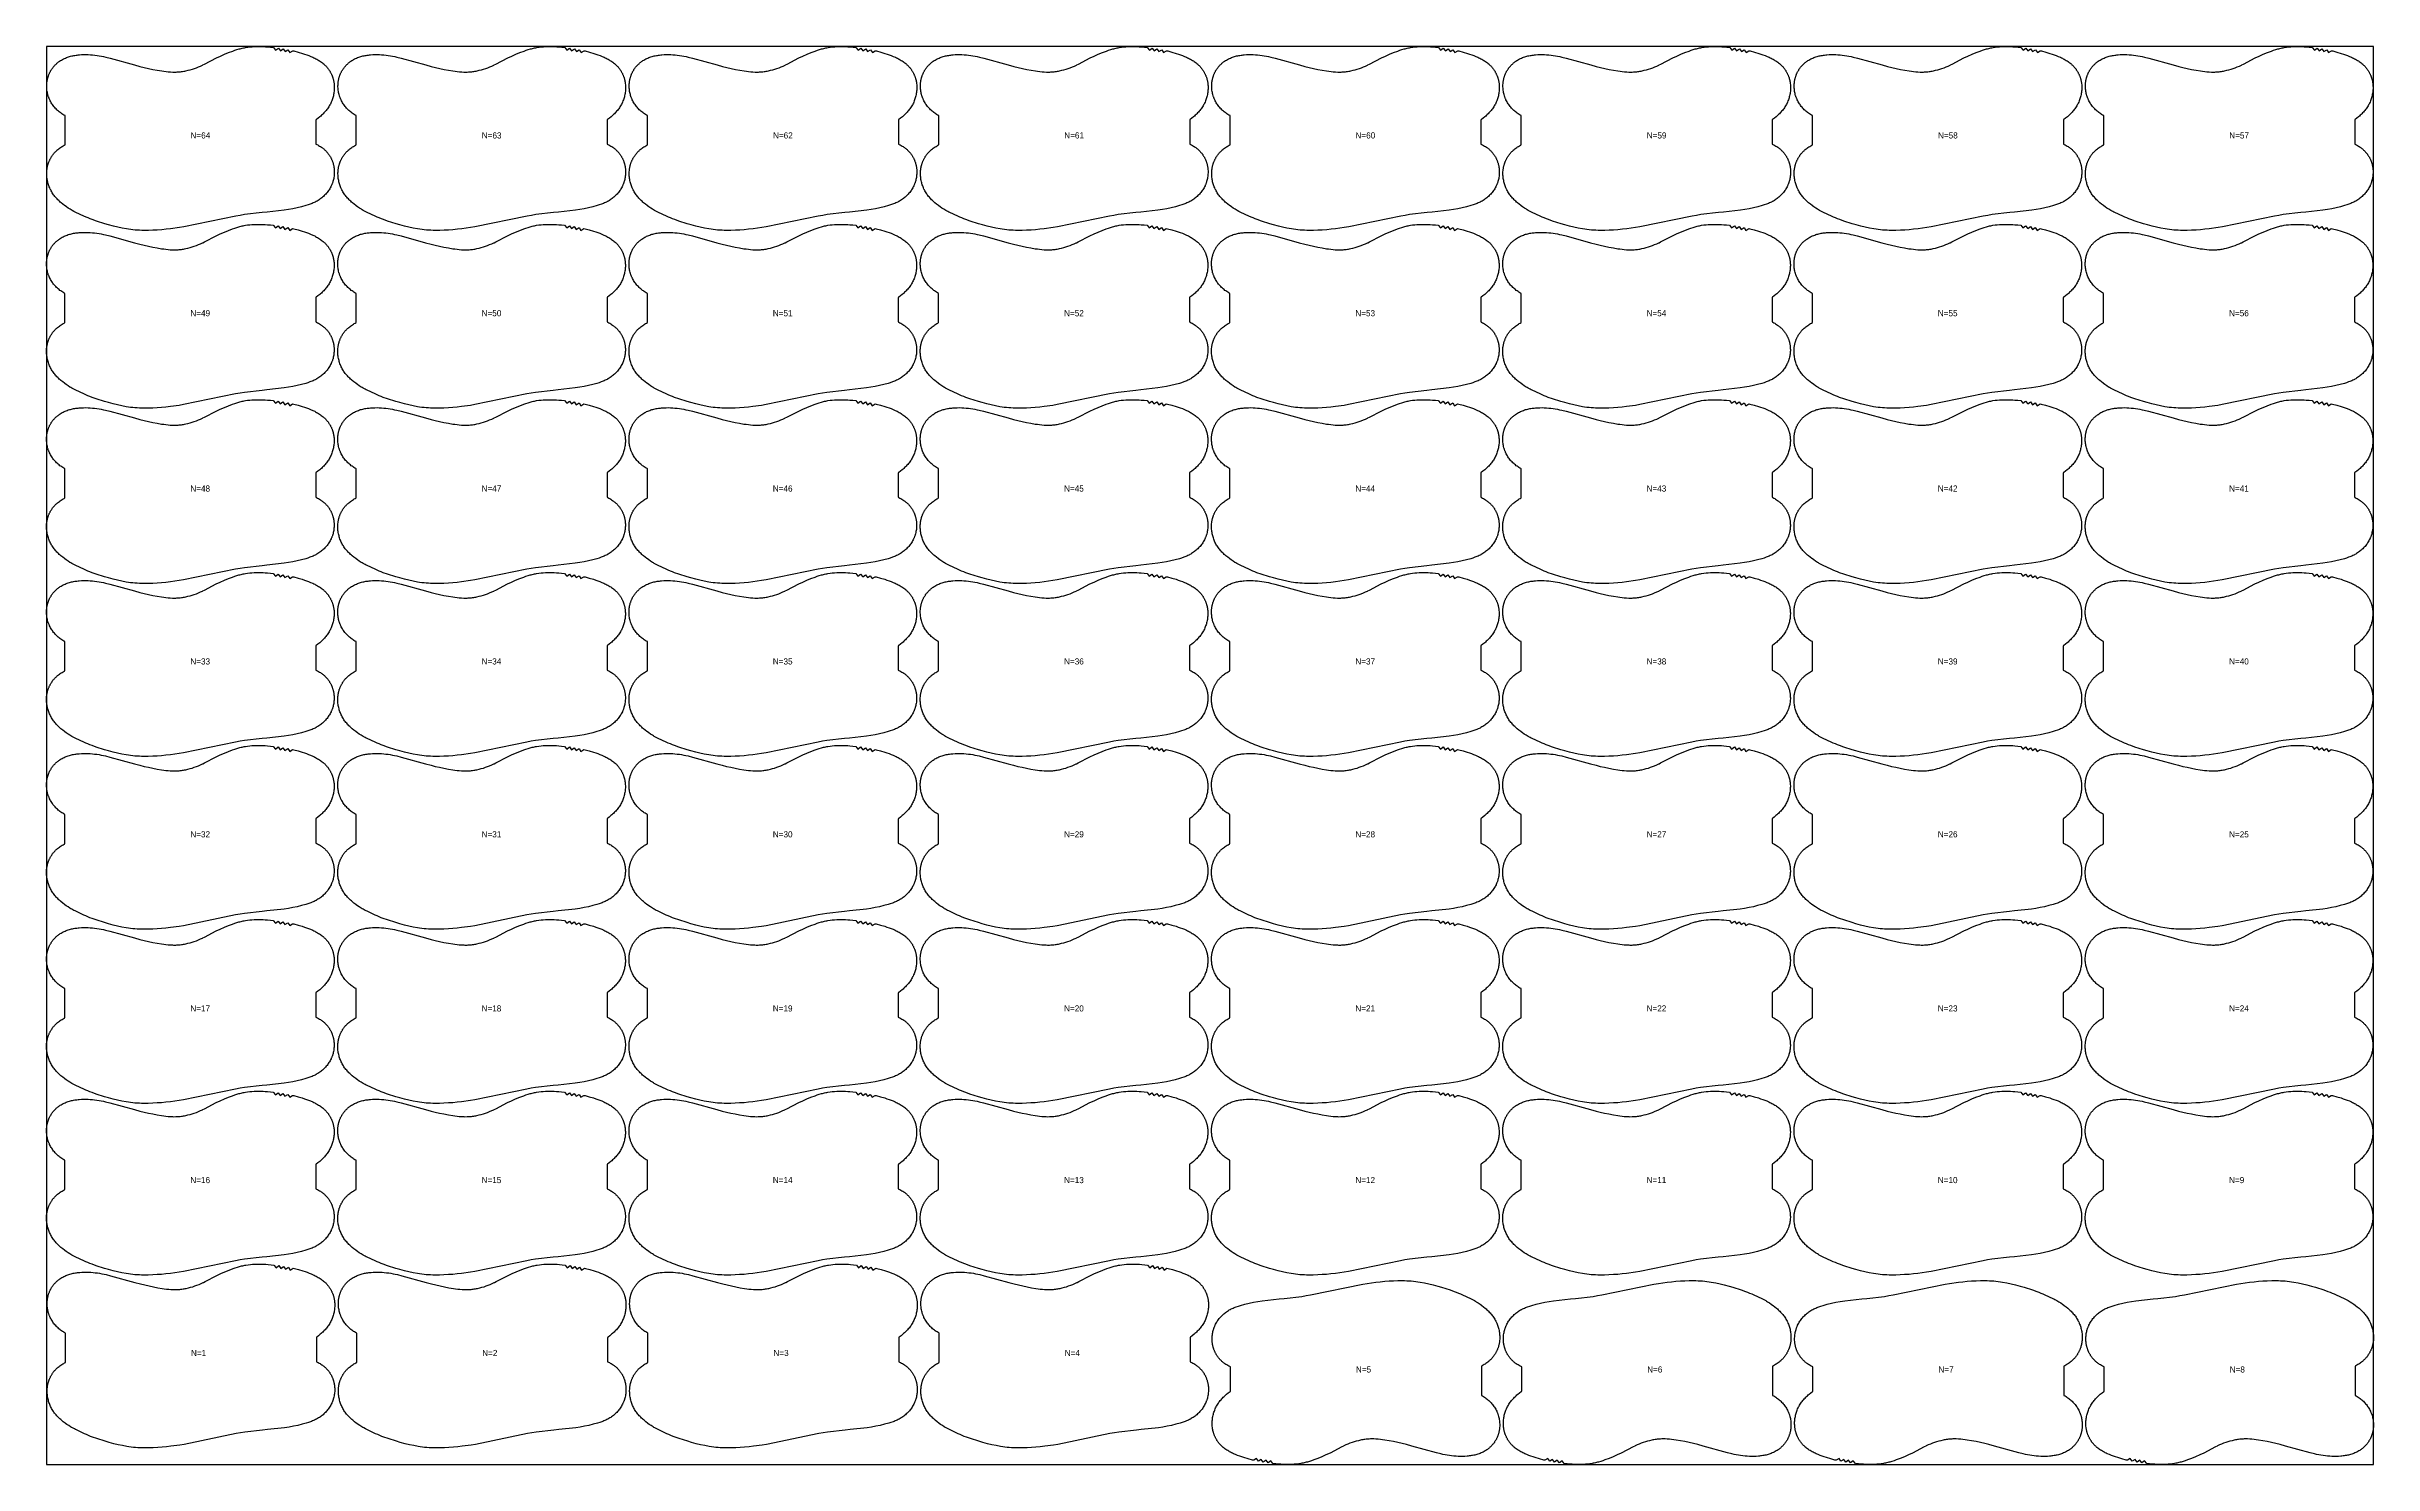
# Model space of a CAD drawing. Header units: inches. Extents: x 0 to 1906, y -77 to 1083.
import ezdxf

# ---------------------------------------------------------------- set-up
doc = ezdxf.new("R2010")
doc.units = ezdxf.units.IN

msp = doc.modelspace()

# ---------------------------------------------------------------- texts
at = {"layer": '1'}
for s, p in [('N=64', (117.9068, 1008.2383)), ('N=63', (356.4068, 1008.2383)), ('N=62', (594.9068, 1008.2383)), ('N=61', (833.4068, 1008.2383)), ('N=60', (1071.9068, 1008.2383)), ('N=59', (1310.4068, 1008.2383)), ('N=58', (1548.9068, 1008.2383)), ('N=57', (1787.4068, 1008.2383)), ('N=49', (117.7522, 862.7334)), ('N=50', (356.2522, 862.7334)), ('N=51', (594.7522, 862.7334)), ('N=52', (833.2522, 862.7334)), ('N=53', (1071.7522, 862.7334)), ('N=54', (1310.2522, 862.7334)), ('N=55', (1548.7522, 862.7334)), ('N=56', (1787.2522, 862.7334)), ('N=48', (117.7522, 719.2334)), ('N=47', (356.2522, 719.2334)), ('N=46', (594.7522, 719.2334)), ('N=45', (833.2522, 719.2334)), ('N=44', (1071.7522, 719.2334)), ('N=43', (1310.2522, 719.2334)), ('N=42', (1548.7522, 719.2334)), ('N=41', (1787.2522, 719.2334)), ('N=33', (117.7522, 577.7334)), ('N=34', (356.2522, 577.7334)), ('N=35', (594.7522, 577.7334)), ('N=36', (833.2522, 577.7334)), ('N=37', (1071.7522, 577.7334)), ('N=38', (1310.2522, 577.7334)), ('N=39', (1548.7522, 577.7334)), ('N=40', (1787.2522, 577.7334)), ('N=32', (117.7522, 436.2334)), ('N=31', (356.2522, 436.2334)), ('N=30', (594.7522, 436.2334)), ('N=29', (833.2522, 436.2334)), ('N=28', (1071.7522, 436.2334)), ('N=27', (1310.2522, 436.2334)), ('N=26', (1548.7522, 436.2334)), ('N=25', (1787.2522, 436.2334)), ('N=17', (117.7522, 293.7334)), ('N=18', (356.2522, 293.7334)), ('N=19', (594.7522, 293.7334)), ('N=20', (833.2522, 293.7334)), ('N=21', (1071.7522, 293.7334)), ('N=22', (1310.2522, 293.7334)), ('N=23', (1548.7522, 293.7334)), ('N=24', (1787.2522, 293.7334)), ('N=16', (117.7522, 153.2334)), ('N=15', (356.2522, 153.2334)), ('N=14', (594.7522, 153.2334)), ('N=13', (833.2522, 153.2334)), ('N=12', (1071.7522, 153.2334)), ('N=11', (1310.2522, 153.2334)), ('N=10', (1548.7522, 153.2334)), ('N=9', (1787.2522, 153.2334)), ('N=1', (118.2522, 11.7334)), ('N=2', (356.7522, 11.7334)), ('N=3', (595.2522, 11.7334)), ('N=4', (833.7522, 11.7334)), ('N=5', (1072.2522, -1.7666)), ('N=6', (1310.7522, -1.7666)), ('N=7', (1549.2522, -1.7666)), ('N=8', (1787.7522, -1.7666))]:
    msp.add_text(s, height=5, dxfattribs=at).set_placement(p)

# ---------------------------------------------------------------- linework, layer by layer
at = {"layer": '1'}
for points in [[(0, -77), (1905.5043, -77), (1905.5043, 1083.4717), (0, 1083.4717), (0, -77)], [(104.2139, 1062.6244), (106.028, 1062.6422), (106.9346, 1062.6798), (107.8403, 1062.7361), (108.745, 1062.8108), (109.6481, 1062.9035), (110.5492, 1063.0138), (111.4482, 1063.1413), (112.3444, 1063.2856), (113.2378, 1063.4463), (114.128, 1063.6231), (115.8985, 1064.0227), (117.6552, 1064.4809), (119.397, 1064.9939), (121.1228, 1065.5588), (122.8308, 1066.1749), (124.519, 1066.8424), (126.1854, 1067.5613), (127.8292, 1068.3295), (128.1159, 1068.4717), (129.455, 1069.1364), (139.1338, 1074.1352), (142.4247, 1075.6683), (145.7562, 1077.1129), (149.1169, 1078.4862), (152.51, 1079.779), (154.2211, 1080.3886), (155.9441, 1080.9623), (157.6812, 1081.4882), (158.5556, 1081.7295), (159.4343, 1081.9544), (160.3175, 1082.1618), (161.2047, 1082.3518), (162.0957, 1082.5249), (162.9899, 1082.6815), (164.7863, 1082.9473), (166.5907, 1083.153), (168.3999, 1083.3026), (170.2124, 1083.4016), (172.027, 1083.4561), (173.8426, 1083.4717), (175.6582, 1083.4535), (177.4729, 1083.4016), (179.2862, 1083.3156), (181.0972, 1083.1947), (183.4797, 1082.9833), (185.8579, 1082.7233), (187.5876, 1080.4943), (189.8254, 1082.2144), (191.5112, 1079.9533), (193.7816, 1081.6244), (195.4007, 1079.3195), (197.7187, 1080.9192), (199.259, 1078.5613), (201.6298, 1080.0816), (202.604, 1079.8513), (206.1196, 1078.9457), (209.6044, 1077.9261), (211.3334, 1077.3709), (213.0503, 1076.7797), (214.7515, 1076.1466), (216.4336, 1075.4655), (218.0931, 1074.7306), (218.913, 1074.3416), (219.7256, 1073.9375), (220.5303, 1073.5178), (221.3265, 1073.0819), (222.1137, 1072.6294), (222.8913, 1072.1598), (223.6585, 1071.6723), (224.4138, 1071.1663), (225.1552, 1070.6408), (225.881, 1070.0949), (226.5894, 1069.5278), (227.2785, 1068.9386), (227.6152, 1068.6354), (227.9465, 1068.3264), (228.2721, 1068.0114), (228.5916, 1067.6903), (228.9051, 1067.3631), (229.2123, 1067.0298), (229.5131, 1066.6907), (229.8076, 1066.3458), (230.0956, 1065.9954), (230.3771, 1065.6395), (230.652, 1065.2784), (230.9203, 1064.9122), (231.1818, 1064.541), (231.4365, 1064.165), (231.6843, 1063.7844), (231.9251, 1063.3993), (232.159, 1063.0099), (232.3858, 1062.6162), (232.6054, 1062.2186), (232.8178, 1061.8171), (233.0229, 1061.4118), (233.2206, 1061.003), (233.411, 1060.5907), (233.5939, 1060.1751), (233.7694, 1059.7564), (233.9373, 1059.3346), (234.0976, 1058.9099), (234.2503, 1058.4825), (234.3953, 1058.0525), (234.5326, 1057.6199), (234.6621, 1057.185), (234.7837, 1056.7479), (234.8975, 1056.3088), (235.0034, 1055.8676), (235.1013, 1055.4247), (235.1912, 1054.9802), (235.273, 1054.5341), (235.3468, 1054.0866), (235.4127, 1053.6378), (235.4707, 1053.1879), (235.5634, 1052.2854), (235.6253, 1051.3799), (235.6569, 1050.4726), (235.6589, 1049.5647), (235.6317, 1048.657), (235.5758, 1047.7508), (235.4917, 1046.8471), (235.3798, 1045.9465), (235.2405, 1045.0498), (235.0743, 1044.1576), (234.8814, 1043.2706), (234.6623, 1042.3896), (234.4174, 1041.5151), (234.147, 1040.6479), (233.8515, 1039.7886), (233.5309, 1038.9384), (233.1852, 1038.0983), (232.8141, 1037.2694), (232.4178, 1036.4527), (231.9961, 1035.6494), (231.5489, 1034.8604), (231.0762, 1034.087), (230.5782, 1033.3298), (230.0561, 1032.589), (229.5114, 1031.8641), (228.9457, 1031.1548), (228.3604, 1030.4609), (227.7572, 1029.782), (227.1374, 1029.1179), (226.5027, 1028.4681), (225.8544, 1027.8325), (225.1933, 1027.2105), (224.5202, 1026.6015), (223.8359, 1026.0052), (222.4365, 1024.8482), (221.0009, 1023.7354), (220.6589, 1023.4856), (220.6589, 1003.5658), (221.2179, 1003.3142), (222.0331, 1002.9157), (222.8351, 1002.4907), (223.6227, 1002.0392), (224.3948, 1001.5613), (225.1501, 1001.0572), (225.521, 1000.7955), (225.8873, 1000.5273), (226.2487, 1000.2527), (226.6051, 999.9717), (226.9564, 999.6844), (227.3023, 999.3908), (227.6428, 999.091), (227.9777, 998.7849), (228.3068, 998.4726), (228.6299, 998.1541), (228.9469, 997.8295), (229.2577, 997.4988), (229.5622, 997.1624), (229.8603, 996.8201), (230.1518, 996.4723), (230.4368, 996.119), (230.7149, 995.7603), (230.9863, 995.3965), (231.2507, 995.0275), (231.508, 994.6536), (231.7582, 994.275), (232.0011, 993.8916), (232.2367, 993.5037), (232.4647, 993.1113), (232.6852, 992.7147), (232.8981, 992.314), (233.1031, 991.9092), (233.3003, 991.5006), (233.4897, 991.0883), (233.6713, 990.6725), (233.845, 990.2533), (234.0109, 989.8309), (234.1689, 989.4054), (234.3189, 988.9771), (234.4611, 988.546), (234.5953, 988.1124), (234.7216, 987.6764), (234.8399, 987.2382), (234.9502, 986.7979), (235.0526, 986.3556), (235.1469, 985.9117), (235.2332, 985.4661), (235.3115, 985.0191), (235.3817, 984.5708), (235.444, 984.1213), (235.4983, 983.6709), (235.5447, 983.2195), (235.5832, 982.7673), (235.6367, 981.8613), (235.6589, 980.9539), (235.6502, 980.046), (235.6107, 979.1388), (235.5407, 978.2334), (235.4404, 977.3308), (235.3099, 976.4322), (235.1491, 975.5386), (234.958, 974.6511), (234.7366, 973.7709), (234.485, 972.8991), (234.3478, 972.4667), (234.2031, 972.0368), (234.0508, 971.6096), (233.8909, 971.1851), (233.7234, 970.7636), (233.5485, 970.3451), (233.3663, 969.9297), (233.1768, 969.5175), (232.7765, 968.7032), (232.3485, 967.9028), (231.8936, 967.117), (231.4129, 966.3467), (230.907, 965.5926), (230.3769, 964.8553), (229.8234, 964.1357), (229.2473, 963.4343), (228.6491, 962.7516), (228.0297, 962.0882), (227.3897, 961.4445), (226.7297, 960.8213), (226.0506, 960.219), (225.353, 959.6381), (224.6375, 959.0791), (223.9051, 958.5424), (223.1566, 958.0284), (222.3929, 957.5373), (221.6149, 957.0694), (220.8234, 956.6251), (220.6589, 956.5391), (220.0193, 956.2046), (219.2035, 955.8083), (218.377, 955.4361), (217.5408, 955.0863), (216.696, 954.7565), (215.8438, 954.4449), (214.1218, 953.8669), (212.3838, 953.3352), (208.8845, 952.3632), (205.3588, 951.4992), (201.8083, 950.7388), (198.2355, 950.0914), (194.6443, 949.5608), (180.6693, 948.0049), (176.6012, 947.552), (162.1726, 945.9017), (158.5864, 945.3374), (155.0098, 944.7093), (112.3327, 935.9376), (108.752, 935.3378), (101.5602, 934.3296), (97.953, 933.9174), (94.3376, 933.5841), (90.7158, 933.3276), (87.0898, 933.1436), (83.4605, 933.0334), (79.8292, 933.0049), (78.0139, 933.0303), (76.1996, 933.0879), (74.3868, 933.1815), (72.5762, 933.3123), (70.7689, 933.481), (68.9656, 933.6883), (67.1671, 933.9341), (65.3737, 934.216), (61.8028, 934.8749), (58.2539, 935.6417), (54.726, 936.5001), (50.8442, 937.5427), (47.7314, 938.449), (40.8168, 940.6668), (37.3885, 941.8663), (35.6885, 942.5027), (34.0025, 943.1732), (32.3326, 943.8821), (30.6753, 944.6213), (24.0934, 947.6985), (23.4815, 948.0049), (22.4705, 948.5111), (20.8731, 949.3699), (20.0866, 949.8212), (19.3087, 950.2873), (17.7779, 951.2616), (16.2796, 952.2871), (15.1546, 953.1085), (14.8126, 953.3582), (13.377, 954.4711), (11.9776, 955.6281), (11.2933, 956.2244), (10.6202, 956.8333), (9.9592, 957.4554), (9.3108, 958.091), (8.6761, 958.7407), (8.0563, 959.4049), (7.4531, 960.0838), (6.8678, 960.7777), (6.3021, 961.4869), (5.7575, 962.2118), (5.2354, 962.9527), (4.7373, 963.7098), (4.2646, 964.4833), (3.8174, 965.2722), (3.3957, 966.0756), (2.9994, 966.8923), (2.6284, 967.7212), (2.2826, 968.5613), (1.962, 969.4115), (1.6665, 970.2707), (1.3961, 971.1379), (1.1512, 972.0124), (0.9321, 972.8935), (0.7393, 973.7804), (0.573, 974.6726), (0.4337, 975.5694), (0.3218, 976.4699), (0.2377, 977.3737), (0.1818, 978.2799), (0.1546, 979.1875), (0.1566, 980.0955), (0.1882, 981.0028), (0.2501, 981.9082), (0.3428, 982.8108), (0.4008, 983.2607), (0.4667, 983.7094), (0.5405, 984.1569), (0.6223, 984.603), (0.7122, 985.0476), (0.8101, 985.4905), (0.916, 985.9316), (1.0298, 986.3708), (1.1515, 986.8079), (1.281, 987.2428), (1.4182, 987.6753), (1.5632, 988.1054), (1.7159, 988.5328), (1.8762, 988.9575), (2.0441, 989.3793), (2.2196, 989.798), (2.4025, 990.2136), (2.5929, 990.6259), (2.7906, 991.0347), (2.9957, 991.4399), (3.2081, 991.8414), (3.4277, 992.2391), (3.6545, 992.6327), (3.8884, 993.0222), (4.1292, 993.4073), (4.3771, 993.7879), (4.6317, 994.1639), (4.8932, 994.5351), (5.1615, 994.9013), (5.4364, 995.2624), (5.7179, 995.6183), (6.0059, 995.9687), (6.3004, 996.3136), (6.6012, 996.6527), (6.9084, 996.986), (7.2219, 997.3132), (7.5415, 997.6343), (7.867, 997.9493), (8.1983, 998.2583), (8.535, 998.5615), (9.2241, 999.1507), (9.9325, 999.7178), (10.6583, 1000.2636), (11.3997, 1000.7891), (12.155, 1001.2952), (12.9222, 1001.7826), (13.6998, 1002.2523), (14.487, 1002.7048), (15.1546, 1003.0703), (15.1546, 1026.9162), (14.9901, 1027.0022), (14.1987, 1027.4465), (13.4206, 1027.9144), (12.6569, 1028.4055), (11.9084, 1028.9196), (11.176, 1029.4562), (10.4606, 1030.0152), (9.7629, 1030.5961), (9.0838, 1031.1984), (8.4238, 1031.8217), (7.7838, 1032.4653), (7.1644, 1033.1287), (6.5663, 1033.8114), (5.9901, 1034.5128), (5.4366, 1035.2325), (4.9065, 1035.9697), (4.4006, 1036.7238), (3.9199, 1037.4941), (3.465, 1038.2799), (3.037, 1039.0803), (2.6367, 1039.8947), (2.4472, 1040.3068), (2.265, 1040.7222), (2.0901, 1041.1407), (1.9226, 1041.5623), (1.7628, 1041.9867), (1.6104, 1042.4139), (1.4657, 1042.8438), (1.3285, 1043.2762), (1.0769, 1044.1481), (0.8555, 1045.0282), (0.6644, 1045.9157), (0.5036, 1046.8093), (0.3731, 1047.708), (0.2728, 1048.6106), (0.2028, 1049.516), (0.1633, 1050.4231), (0.1546, 1051.331), (0.1768, 1052.2385), (0.2303, 1053.1445), (0.2688, 1053.5966), (0.3152, 1054.048), (0.3695, 1054.4985), (0.4318, 1054.9479), (0.5021, 1055.3962), (0.5803, 1055.8432), (0.6666, 1056.2888), (0.761, 1056.7328), (0.8633, 1057.175), (0.9736, 1057.6153), (1.0919, 1058.0535), (1.2182, 1058.4896), (1.3524, 1058.9232), (1.4946, 1059.3542), (1.6447, 1059.7825), (1.8026, 1060.208), (1.9685, 1060.6304), (2.1422, 1061.0496), (2.3238, 1061.4654), (2.5132, 1061.8777), (2.7104, 1062.2863), (2.9155, 1062.6911), (3.1283, 1063.0919), (3.3488, 1063.4885), (3.5768, 1063.8808), (3.8124, 1064.2687), (4.0553, 1064.6521), (4.3055, 1065.0308), (4.5628, 1065.4047), (4.8272, 1065.7736), (5.0986, 1066.1375), (5.3767, 1066.4961), (5.6617, 1066.8494), (5.9532, 1067.1973), (6.2513, 1067.5395), (6.5558, 1067.876), (6.8666, 1068.2066), (7.1836, 1068.5312), (7.5068, 1068.8497), (7.8358, 1069.162), (8.1707, 1069.4681), (8.5112, 1069.768), (8.8571, 1070.0616), (9.2084, 1070.3489), (9.5648, 1070.6298), (9.9263, 1070.9044), (10.2925, 1071.1726), (10.6635, 1071.4343), (11.4187, 1071.9384), (12.1908, 1072.4163), (12.9785, 1072.8678), (13.7804, 1073.2928), (14.5956, 1073.6913), (15.4231, 1074.0637), (16.2618, 1074.4103), (17.1107, 1074.7312), (17.9688, 1075.0267), (18.8351, 1075.2972), (19.7086, 1075.5429), (20.5884, 1075.7641), (21.4736, 1075.9621), (22.3637, 1076.1379), (23.2581, 1076.2929), (24.1559, 1076.4283), (25.0567, 1076.5453), (25.9597, 1076.6452), (26.8643, 1076.7292), (28.6763, 1076.8531), (30.4906, 1076.9194), (32.3055, 1076.9294), (34.1198, 1076.884), (35.9319, 1076.785), (37.741, 1076.6359), (39.5463, 1076.441), (41.3469, 1076.2044), (43.142, 1075.9295), (44.9306, 1075.6165), (46.7117, 1075.2646), (48.4842, 1074.8734), (52.0039, 1073.9849), (72.0586, 1068.4717), (76.5118, 1067.2475), (80.0356, 1066.3718), (83.5752, 1065.5621), (87.1305, 1064.8251), (90.6993, 1064.157), (94.2803, 1063.5598), (96.0766, 1063.2981), (97.8776, 1063.068), (99.6838, 1062.8758), (101.4941, 1062.7308), (103.3069, 1062.6434), (104.2139, 1062.6244)], [(342.7139, 1062.6244), (344.528, 1062.6422), (345.4346, 1062.6798), (346.3403, 1062.7361), (347.245, 1062.8108), (348.1481, 1062.9035), (349.0492, 1063.0138), (349.9482, 1063.1413), (350.8444, 1063.2856), (351.7378, 1063.4463), (352.628, 1063.6231), (354.3985, 1064.0227), (356.1552, 1064.4809), (357.897, 1064.9939), (359.6228, 1065.5588), (361.3308, 1066.1749), (363.019, 1066.8424), (364.6854, 1067.5613), (366.3292, 1068.3295), (366.6159, 1068.4717), (367.955, 1069.1364), (377.6338, 1074.1352), (380.9247, 1075.6683), (384.2562, 1077.1129), (387.6169, 1078.4862), (391.01, 1079.779), (392.7211, 1080.3886), (394.4441, 1080.9623), (396.1812, 1081.4882), (397.0556, 1081.7295), (397.9343, 1081.9544), (398.8175, 1082.1618), (399.7047, 1082.3518), (400.5957, 1082.5249), (401.4899, 1082.6815), (403.2863, 1082.9473), (405.0907, 1083.153), (406.8999, 1083.3026), (408.7124, 1083.4016), (410.527, 1083.4561), (412.3426, 1083.4717), (414.1582, 1083.4535), (415.9729, 1083.4016), (417.7862, 1083.3156), (419.5972, 1083.1947), (421.9797, 1082.9833), (424.3579, 1082.7233), (426.0876, 1080.4943), (428.3254, 1082.2144), (430.0112, 1079.9533), (432.2816, 1081.6244), (433.9007, 1079.3195), (436.2187, 1080.9192), (437.759, 1078.5613), (440.1298, 1080.0816), (441.104, 1079.8513), (444.6196, 1078.9457), (448.1044, 1077.9261), (449.8334, 1077.3709), (451.5503, 1076.7797), (453.2515, 1076.1466), (454.9336, 1075.4655), (456.5931, 1074.7306), (457.413, 1074.3416), (458.2256, 1073.9375), (459.0303, 1073.5178), (459.8265, 1073.0819), (460.6137, 1072.6294), (461.3913, 1072.1598), (462.1585, 1071.6723), (462.9138, 1071.1663), (463.6552, 1070.6408), (464.381, 1070.0949), (465.0894, 1069.5278), (465.7785, 1068.9386), (466.1152, 1068.6354), (466.4465, 1068.3264), (466.7721, 1068.0114), (467.0916, 1067.6903), (467.4051, 1067.3631), (467.7123, 1067.0298), (468.0131, 1066.6907), (468.3076, 1066.3458), (468.5956, 1065.9954), (468.8771, 1065.6395), (469.152, 1065.2784), (469.4203, 1064.9122), (469.6818, 1064.541), (469.9365, 1064.165), (470.1843, 1063.7844), (470.4251, 1063.3993), (470.659, 1063.0099), (470.8858, 1062.6162), (471.1054, 1062.2186), (471.3178, 1061.8171), (471.5229, 1061.4118), (471.7206, 1061.003), (471.911, 1060.5907), (472.0939, 1060.1751), (472.2694, 1059.7564), (472.4373, 1059.3346), (472.5976, 1058.9099), (472.7503, 1058.4825), (472.8953, 1058.0525), (473.0326, 1057.6199), (473.1621, 1057.185), (473.2837, 1056.7479), (473.3975, 1056.3088), (473.5034, 1055.8676), (473.6013, 1055.4247), (473.6912, 1054.9802), (473.773, 1054.5341), (473.8468, 1054.0866), (473.9127, 1053.6378), (473.9707, 1053.1879), (474.0634, 1052.2854), (474.1253, 1051.3799), (474.1569, 1050.4726), (474.1589, 1049.5647), (474.1317, 1048.657), (474.0758, 1047.7508), (473.9917, 1046.8471), (473.8798, 1045.9465), (473.7405, 1045.0498), (473.5743, 1044.1576), (473.3814, 1043.2706), (473.1623, 1042.3896), (472.9174, 1041.5151), (472.647, 1040.6479), (472.3515, 1039.7886), (472.0309, 1038.9384), (471.6852, 1038.0983), (471.3141, 1037.2694), (470.9178, 1036.4527), (470.4961, 1035.6494), (470.0489, 1034.8604), (469.5762, 1034.087), (469.0782, 1033.3298), (468.5561, 1032.589), (468.0114, 1031.8641), (467.4457, 1031.1548), (466.8604, 1030.4609), (466.2572, 1029.782), (465.6374, 1029.1179), (465.0027, 1028.4681), (464.3544, 1027.8325), (463.6933, 1027.2105), (463.0202, 1026.6015), (462.3359, 1026.0052), (460.9365, 1024.8482), (459.5009, 1023.7354), (459.1589, 1023.4856), (459.1589, 1003.5658), (459.7179, 1003.3142), (460.5331, 1002.9157), (461.3351, 1002.4907), (462.1227, 1002.0392), (462.8948, 1001.5613), (463.6501, 1001.0572), (464.021, 1000.7955), (464.3873, 1000.5273), (464.7487, 1000.2527), (465.1051, 999.9717), (465.4564, 999.6844), (465.8023, 999.3908), (466.1428, 999.091), (466.4777, 998.7849), (466.8068, 998.4726), (467.1299, 998.1541), (467.4469, 997.8295), (467.7577, 997.4988), (468.0622, 997.1624), (468.3603, 996.8201), (468.6518, 996.4723), (468.9368, 996.119), (469.2149, 995.7603), (469.4863, 995.3965), (469.7507, 995.0275), (470.008, 994.6536), (470.2582, 994.275), (470.5011, 993.8916), (470.7367, 993.5037), (470.9647, 993.1113), (471.1852, 992.7147), (471.3981, 992.314), (471.6031, 991.9092), (471.8003, 991.5006), (471.9897, 991.0883), (472.1713, 990.6725), (472.345, 990.2533), (472.5109, 989.8309), (472.6689, 989.4054), (472.8189, 988.9771), (472.9611, 988.546), (473.0953, 988.1124), (473.2216, 987.6764), (473.3399, 987.2382), (473.4502, 986.7979), (473.5526, 986.3556), (473.6469, 985.9117), (473.7332, 985.4661), (473.8115, 985.0191), (473.8817, 984.5708), (473.944, 984.1213), (473.9983, 983.6709), (474.0447, 983.2195), (474.0832, 982.7673), (474.1367, 981.8613), (474.1589, 980.9539), (474.1502, 980.046), (474.1107, 979.1388), (474.0407, 978.2334), (473.9404, 977.3308), (473.8099, 976.4322), (473.6491, 975.5386), (473.458, 974.6511), (473.2366, 973.7709), (472.985, 972.8991), (472.8478, 972.4667), (472.7031, 972.0368), (472.5508, 971.6096), (472.3909, 971.1851), (472.2234, 970.7636), (472.0485, 970.3451), (471.8663, 969.9297), (471.6768, 969.5175), (471.2765, 968.7032), (470.8485, 967.9028), (470.3936, 967.117), (469.9129, 966.3467), (469.407, 965.5926), (468.8769, 964.8553), (468.3234, 964.1357), (467.7473, 963.4343), (467.1491, 962.7516), (466.5297, 962.0882), (465.8897, 961.4445), (465.2297, 960.8213), (464.5506, 960.219), (463.853, 959.6381), (463.1375, 959.0791), (462.4051, 958.5424), (461.6566, 958.0284), (460.8929, 957.5373), (460.1149, 957.0694), (459.3234, 956.6251), (459.1589, 956.5391), (458.5193, 956.2046), (457.7035, 955.8083), (456.877, 955.4361), (456.0408, 955.0863), (455.196, 954.7565), (454.3438, 954.4449), (452.6218, 953.8669), (450.8838, 953.3352), (447.3845, 952.3632), (443.8588, 951.4992), (440.3083, 950.7388), (436.7355, 950.0914), (433.1443, 949.5608), (419.1693, 948.0049), (415.1012, 947.552), (400.6726, 945.9017), (397.0864, 945.3374), (393.5098, 944.7093), (350.8327, 935.9376), (347.252, 935.3378), (340.0602, 934.3296), (336.453, 933.9174), (332.8376, 933.5841), (329.2158, 933.3276), (325.5898, 933.1436), (321.9605, 933.0334), (318.3292, 933.0049), (316.5139, 933.0303), (314.6996, 933.0879), (312.8868, 933.1815), (311.0762, 933.3123), (309.2689, 933.481), (307.4656, 933.6883), (305.6671, 933.9341), (303.8737, 934.216), (300.3028, 934.8749), (296.7539, 935.6417), (293.226, 936.5001), (289.3442, 937.5427), (286.2314, 938.449), (279.3168, 940.6668), (275.8885, 941.8663), (274.1885, 942.5027), (272.5025, 943.1732), (270.8326, 943.8821), (269.1753, 944.6213), (262.5934, 947.6985), (261.9815, 948.0049), (260.9705, 948.5111), (259.3731, 949.3699), (258.5866, 949.8212), (257.8087, 950.2873), (256.2779, 951.2616), (254.7796, 952.2871), (253.6546, 953.1085), (253.3126, 953.3582), (251.877, 954.4711), (250.4776, 955.6281), (249.7933, 956.2244), (249.1202, 956.8333), (248.4592, 957.4554), (247.8108, 958.091), (247.1761, 958.7407), (246.5563, 959.4049), (245.9531, 960.0838), (245.3678, 960.7777), (244.8021, 961.4869), (244.2575, 962.2118), (243.7354, 962.9527), (243.2373, 963.7098), (242.7646, 964.4833), (242.3174, 965.2722), (241.8957, 966.0756), (241.4994, 966.8923), (241.1284, 967.7212), (240.7826, 968.5613), (240.462, 969.4115), (240.1665, 970.2707), (239.8961, 971.1379), (239.6512, 972.0124), (239.4321, 972.8935), (239.2393, 973.7804), (239.073, 974.6726), (238.9337, 975.5694), (238.8218, 976.4699), (238.7377, 977.3737), (238.6818, 978.2799), (238.6546, 979.1875), (238.6566, 980.0955), (238.6882, 981.0028), (238.7501, 981.9082), (238.8428, 982.8108), (238.9008, 983.2607), (238.9667, 983.7094), (239.0405, 984.1569), (239.1223, 984.603), (239.2122, 985.0476), (239.3101, 985.4905), (239.416, 985.9316), (239.5298, 986.3708), (239.6515, 986.8079), (239.781, 987.2428), (239.9182, 987.6753), (240.0632, 988.1054), (240.2159, 988.5328), (240.3762, 988.9575), (240.5441, 989.3793), (240.7196, 989.798), (240.9025, 990.2136), (241.0929, 990.6259), (241.2906, 991.0347), (241.4957, 991.4399), (241.7081, 991.8414), (241.9277, 992.2391), (242.1545, 992.6327), (242.3884, 993.0222), (242.6292, 993.4073), (242.8771, 993.7879), (243.1317, 994.1639), (243.3932, 994.5351), (243.6615, 994.9013), (243.9364, 995.2624), (244.2179, 995.6183), (244.5059, 995.9687), (244.8004, 996.3136), (245.1012, 996.6527), (245.4084, 996.986), (245.7219, 997.3132), (246.0415, 997.6343), (246.367, 997.9493), (246.6983, 998.2583), (247.035, 998.5615), (247.7241, 999.1507), (248.4325, 999.7178), (249.1583, 1000.2636), (249.8997, 1000.7891), (250.655, 1001.2952), (251.4222, 1001.7826), (252.1998, 1002.2523), (252.987, 1002.7048), (253.6546, 1003.0703), (253.6546, 1026.9162), (253.4901, 1027.0022), (252.6987, 1027.4465), (251.9206, 1027.9144), (251.1569, 1028.4055), (250.4084, 1028.9196), (249.676, 1029.4562), (248.9606, 1030.0152), (248.2629, 1030.5961), (247.5838, 1031.1984), (246.9238, 1031.8217), (246.2838, 1032.4653), (245.6644, 1033.1287), (245.0663, 1033.8114), (244.4901, 1034.5128), (243.9366, 1035.2325), (243.4065, 1035.9697), (242.9006, 1036.7238), (242.4199, 1037.4941), (241.965, 1038.2799), (241.537, 1039.0803), (241.1367, 1039.8947), (240.9472, 1040.3068), (240.765, 1040.7222), (240.5901, 1041.1407), (240.4226, 1041.5623), (240.2628, 1041.9867), (240.1104, 1042.4139), (239.9657, 1042.8438), (239.8285, 1043.2762), (239.5769, 1044.1481), (239.3555, 1045.0282), (239.1644, 1045.9157), (239.0036, 1046.8093), (238.8731, 1047.708), (238.7728, 1048.6106), (238.7028, 1049.516), (238.6633, 1050.4231), (238.6546, 1051.331), (238.6768, 1052.2385), (238.7303, 1053.1445), (238.7688, 1053.5966), (238.8152, 1054.048), (238.8695, 1054.4985), (238.9318, 1054.9479), (239.0021, 1055.3962), (239.0803, 1055.8432), (239.1666, 1056.2888), (239.261, 1056.7328), (239.3633, 1057.175), (239.4736, 1057.6153), (239.5919, 1058.0535), (239.7182, 1058.4896), (239.8524, 1058.9232), (239.9946, 1059.3542), (240.1447, 1059.7825), (240.3026, 1060.208), (240.4685, 1060.6304), (240.6422, 1061.0496), (240.8238, 1061.4654), (241.0132, 1061.8777), (241.2104, 1062.2863), (241.4155, 1062.6911), (241.6283, 1063.0919), (241.8488, 1063.4885), (242.0768, 1063.8808), (242.3124, 1064.2687), (242.5553, 1064.6521), (242.8055, 1065.0308), (243.0628, 1065.4047), (243.3272, 1065.7736), (243.5986, 1066.1375), (243.8767, 1066.4961), (244.1617, 1066.8494), (244.4532, 1067.1973), (244.7513, 1067.5395), (245.0558, 1067.876), (245.3666, 1068.2066), (245.6836, 1068.5312), (246.0068, 1068.8497), (246.3358, 1069.162), (246.6707, 1069.4681), (247.0112, 1069.768), (247.3571, 1070.0616), (247.7084, 1070.3489), (248.0648, 1070.6298), (248.4263, 1070.9044), (248.7925, 1071.1726), (249.1635, 1071.4343), (249.9187, 1071.9384), (250.6908, 1072.4163), (251.4785, 1072.8678), (252.2804, 1073.2928), (253.0956, 1073.6913), (253.9231, 1074.0637), (254.7618, 1074.4103), (255.6107, 1074.7312), (256.4688, 1075.0267), (257.3351, 1075.2972), (258.2086, 1075.5429), (259.0884, 1075.7641), (259.9736, 1075.9621), (260.8637, 1076.1379), (261.7581, 1076.2929), (262.6559, 1076.4283), (263.5567, 1076.5453), (264.4597, 1076.6452), (265.3643, 1076.7292), (267.1763, 1076.8531), (268.9906, 1076.9194), (270.8055, 1076.9294), (272.6198, 1076.884), (274.4319, 1076.785), (276.241, 1076.6359), (278.0463, 1076.441), (279.8469, 1076.2044), (281.642, 1075.9295), (283.4306, 1075.6165), (285.2117, 1075.2646), (286.9842, 1074.8734), (290.5039, 1073.9849), (310.5586, 1068.4717), (315.0118, 1067.2475), (318.5356, 1066.3718), (322.0752, 1065.5621), (325.6305, 1064.8251), (329.1993, 1064.157), (332.7803, 1063.5598), (334.5766, 1063.2981), (336.3776, 1063.068), (338.1838, 1062.8758), (339.9941, 1062.7308), (341.8069, 1062.6434), (342.7139, 1062.6244)], [(581.2139, 1062.6244), (583.028, 1062.6422), (583.9346, 1062.6798), (584.8403, 1062.7361), (585.745, 1062.8108), (586.6481, 1062.9035), (587.5492, 1063.0138), (588.4482, 1063.1413), (589.3444, 1063.2856), (590.2378, 1063.4463), (591.128, 1063.6231), (592.8985, 1064.0227), (594.6552, 1064.4809), (596.397, 1064.9939), (598.1228, 1065.5588), (599.8308, 1066.1749), (601.519, 1066.8424), (603.1854, 1067.5613), (604.8292, 1068.3295), (605.1159, 1068.4717), (606.455, 1069.1364), (616.1338, 1074.1352), (619.4247, 1075.6683), (622.7562, 1077.1129), (626.1169, 1078.4862), (629.51, 1079.779), (631.2211, 1080.3886), (632.9441, 1080.9623), (634.6812, 1081.4882), (635.5556, 1081.7295), (636.4343, 1081.9544), (637.3175, 1082.1618), (638.2047, 1082.3518), (639.0957, 1082.5249), (639.9899, 1082.6815), (641.7863, 1082.9473), (643.5907, 1083.153), (645.3999, 1083.3026), (647.2124, 1083.4016), (649.027, 1083.4561), (650.8426, 1083.4717), (652.6582, 1083.4535), (654.4729, 1083.4016), (656.2862, 1083.3156), (658.0972, 1083.1947), (660.4797, 1082.9833), (662.8579, 1082.7233), (664.5876, 1080.4943), (666.8254, 1082.2144), (668.5112, 1079.9533), (670.7816, 1081.6244), (672.4007, 1079.3195), (674.7187, 1080.9192), (676.259, 1078.5613), (678.6298, 1080.0816), (679.604, 1079.8513), (683.1196, 1078.9457), (686.6044, 1077.9261), (688.3334, 1077.3709), (690.0503, 1076.7797), (691.7515, 1076.1466), (693.4336, 1075.4655), (695.0931, 1074.7306), (695.913, 1074.3416), (696.7256, 1073.9375), (697.5303, 1073.5178), (698.3265, 1073.0819), (699.1137, 1072.6294), (699.8913, 1072.1598), (700.6585, 1071.6723), (701.4138, 1071.1663), (702.1552, 1070.6408), (702.881, 1070.0949), (703.5894, 1069.5278), (704.2785, 1068.9386), (704.6152, 1068.6354), (704.9465, 1068.3264), (705.2721, 1068.0114), (705.5916, 1067.6903), (705.9051, 1067.3631), (706.2123, 1067.0298), (706.5131, 1066.6907), (706.8076, 1066.3458), (707.0956, 1065.9954), (707.3771, 1065.6395), (707.652, 1065.2784), (707.9203, 1064.9122), (708.1818, 1064.541), (708.4365, 1064.165), (708.6843, 1063.7844), (708.9251, 1063.3993), (709.159, 1063.0099), (709.3858, 1062.6162), (709.6054, 1062.2186), (709.8178, 1061.8171), (710.0229, 1061.4118), (710.2206, 1061.003), (710.411, 1060.5907), (710.5939, 1060.1751), (710.7694, 1059.7564), (710.9373, 1059.3346), (711.0976, 1058.9099), (711.2503, 1058.4825), (711.3953, 1058.0525), (711.5326, 1057.6199), (711.6621, 1057.185), (711.7837, 1056.7479), (711.8975, 1056.3088), (712.0034, 1055.8676), (712.1013, 1055.4247), (712.1912, 1054.9802), (712.273, 1054.5341), (712.3468, 1054.0866), (712.4127, 1053.6378), (712.4707, 1053.1879), (712.5634, 1052.2854), (712.6253, 1051.3799), (712.6569, 1050.4726), (712.6589, 1049.5647), (712.6317, 1048.657), (712.5758, 1047.7508), (712.4917, 1046.8471), (712.3798, 1045.9465), (712.2405, 1045.0498), (712.0743, 1044.1576), (711.8814, 1043.2706), (711.6623, 1042.3896), (711.4174, 1041.5151), (711.147, 1040.6479), (710.8515, 1039.7886), (710.5309, 1038.9384), (710.1852, 1038.0983), (709.8141, 1037.2694), (709.4178, 1036.4527), (708.9961, 1035.6494), (708.5489, 1034.8604), (708.0762, 1034.087), (707.5782, 1033.3298), (707.0561, 1032.589), (706.5114, 1031.8641), (705.9457, 1031.1548), (705.3604, 1030.4609), (704.7572, 1029.782), (704.1374, 1029.1179), (703.5027, 1028.4681), (702.8544, 1027.8325), (702.1933, 1027.2105), (701.5202, 1026.6015), (700.8359, 1026.0052), (699.4365, 1024.8482), (698.0009, 1023.7354), (697.6589, 1023.4856), (697.6589, 1003.5658), (698.2179, 1003.3142), (699.0331, 1002.9157), (699.8351, 1002.4907), (700.6227, 1002.0392), (701.3948, 1001.5613), (702.1501, 1001.0572), (702.521, 1000.7955), (702.8873, 1000.5273), (703.2487, 1000.2527), (703.6051, 999.9717), (703.9564, 999.6844), (704.3023, 999.3908), (704.6428, 999.091), (704.9777, 998.7849), (705.3068, 998.4726), (705.6299, 998.1541), (705.9469, 997.8295), (706.2577, 997.4988), (706.5622, 997.1624), (706.8603, 996.8201), (707.1518, 996.4723), (707.4368, 996.119), (707.7149, 995.7603), (707.9863, 995.3965), (708.2507, 995.0275), (708.508, 994.6536), (708.7582, 994.275), (709.0011, 993.8916), (709.2367, 993.5037), (709.4647, 993.1113), (709.6852, 992.7147), (709.8981, 992.314), (710.1031, 991.9092), (710.3003, 991.5006), (710.4897, 991.0883), (710.6713, 990.6725), (710.845, 990.2533), (711.0109, 989.8309), (711.1689, 989.4054), (711.3189, 988.9771), (711.4611, 988.546), (711.5953, 988.1124), (711.7216, 987.6764), (711.8399, 987.2382), (711.9502, 986.7979), (712.0526, 986.3556), (712.1469, 985.9117), (712.2332, 985.4661), (712.3115, 985.0191), (712.3817, 984.5708), (712.444, 984.1213), (712.4983, 983.6709), (712.5447, 983.2195), (712.5832, 982.7673), (712.6367, 981.8613), (712.6589, 980.9539), (712.6502, 980.046), (712.6107, 979.1388), (712.5407, 978.2334), (712.4404, 977.3308), (712.3099, 976.4322), (712.1491, 975.5386), (711.958, 974.6511), (711.7366, 973.7709), (711.485, 972.8991), (711.3478, 972.4667), (711.2031, 972.0368), (711.0508, 971.6096), (710.8909, 971.1851), (710.7234, 970.7636), (710.5485, 970.3451), (710.3663, 969.9297), (710.1768, 969.5175), (709.7765, 968.7032), (709.3485, 967.9028), (708.8936, 967.117), (708.4129, 966.3467), (707.907, 965.5926), (707.3769, 964.8553), (706.8234, 964.1357), (706.2473, 963.4343), (705.6491, 962.7516), (705.0297, 962.0882), (704.3897, 961.4445), (703.7297, 960.8213), (703.0506, 960.219), (702.353, 959.6381), (701.6375, 959.0791), (700.9051, 958.5424), (700.1566, 958.0284), (699.3929, 957.5373), (698.6149, 957.0694), (697.8234, 956.6251), (697.6589, 956.5391), (697.0193, 956.2046), (696.2035, 955.8083), (695.377, 955.4361), (694.5408, 955.0863), (693.696, 954.7565), (692.8438, 954.4449), (691.1218, 953.8669), (689.3838, 953.3352), (685.8845, 952.3632), (682.3588, 951.4992), (678.8083, 950.7388), (675.2355, 950.0914), (671.6443, 949.5608), (657.6693, 948.0049), (653.6012, 947.552), (639.1726, 945.9017), (635.5864, 945.3374), (632.0098, 944.7093), (589.3327, 935.9376), (585.752, 935.3378), (578.5602, 934.3296), (574.953, 933.9174), (571.3376, 933.5841), (567.7158, 933.3276), (564.0898, 933.1436), (560.4605, 933.0334), (556.8292, 933.0049), (555.0139, 933.0303), (553.1996, 933.0879), (551.3868, 933.1815), (549.5762, 933.3123), (547.7689, 933.481), (545.9656, 933.6883), (544.1671, 933.9341), (542.3737, 934.216), (538.8028, 934.8749), (535.2539, 935.6417), (531.726, 936.5001), (527.8442, 937.5427), (524.7314, 938.449), (517.8168, 940.6668), (514.3885, 941.8663), (512.6885, 942.5027), (511.0025, 943.1732), (509.3326, 943.8821), (507.6753, 944.6213), (501.0934, 947.6985), (500.4815, 948.0049), (499.4705, 948.5111), (497.8731, 949.3699), (497.0866, 949.8212), (496.3087, 950.2873), (494.7779, 951.2616), (493.2796, 952.2871), (492.1546, 953.1085), (491.8126, 953.3582), (490.377, 954.4711), (488.9776, 955.6281), (488.2933, 956.2244), (487.6202, 956.8333), (486.9592, 957.4554), (486.3108, 958.091), (485.6761, 958.7407), (485.0563, 959.4049), (484.4531, 960.0838), (483.8678, 960.7777), (483.3021, 961.4869), (482.7575, 962.2118), (482.2354, 962.9527), (481.7373, 963.7098), (481.2646, 964.4833), (480.8174, 965.2722), (480.3957, 966.0756), (479.9994, 966.8923), (479.6284, 967.7212), (479.2826, 968.5613), (478.962, 969.4115), (478.6665, 970.2707), (478.3961, 971.1379), (478.1512, 972.0124), (477.9321, 972.8935), (477.7393, 973.7804), (477.573, 974.6726), (477.4337, 975.5694), (477.3218, 976.4699), (477.2377, 977.3737), (477.1818, 978.2799), (477.1546, 979.1875), (477.1566, 980.0955), (477.1882, 981.0028), (477.2501, 981.9082), (477.3428, 982.8108), (477.4008, 983.2607), (477.4667, 983.7094), (477.5405, 984.1569), (477.6223, 984.603), (477.7122, 985.0476), (477.8101, 985.4905), (477.916, 985.9316), (478.0298, 986.3708), (478.1515, 986.8079), (478.281, 987.2428), (478.4182, 987.6753), (478.5632, 988.1054), (478.7159, 988.5328), (478.8762, 988.9575), (479.0441, 989.3793), (479.2196, 989.798), (479.4025, 990.2136), (479.5929, 990.6259), (479.7906, 991.0347), (479.9957, 991.4399), (480.2081, 991.8414), (480.4277, 992.2391), (480.6545, 992.6327), (480.8884, 993.0222), (481.1292, 993.4073), (481.3771, 993.7879), (481.6317, 994.1639), (481.8932, 994.5351), (482.1615, 994.9013), (482.4364, 995.2624), (482.7179, 995.6183), (483.0059, 995.9687), (483.3004, 996.3136), (483.6012, 996.6527), (483.9084, 996.986), (484.2219, 997.3132), (484.5415, 997.6343), (484.867, 997.9493), (485.1983, 998.2583), (485.535, 998.5615), (486.2241, 999.1507), (486.9325, 999.7178), (487.6583, 1000.2636), (488.3997, 1000.7891), (489.155, 1001.2952), (489.9222, 1001.7826), (490.6998, 1002.2523), (491.487, 1002.7048), (492.1546, 1003.0703), (492.1546, 1026.9162), (491.9901, 1027.0022), (491.1987, 1027.4465), (490.4206, 1027.9144), (489.6569, 1028.4055), (488.9084, 1028.9196), (488.176, 1029.4562), (487.4606, 1030.0152), (486.7629, 1030.5961), (486.0838, 1031.1984), (485.4238, 1031.8217), (484.7838, 1032.4653), (484.1644, 1033.1287), (483.5663, 1033.8114), (482.9901, 1034.5128), (482.4366, 1035.2325), (481.9065, 1035.9697), (481.4006, 1036.7238), (480.9199, 1037.4941), (480.465, 1038.2799), (480.037, 1039.0803), (479.6367, 1039.8947), (479.4472, 1040.3068), (479.265, 1040.7222), (479.0901, 1041.1407), (478.9226, 1041.5623), (478.7628, 1041.9867), (478.6104, 1042.4139), (478.4657, 1042.8438), (478.3285, 1043.2762), (478.0769, 1044.1481), (477.8555, 1045.0282), (477.6644, 1045.9157), (477.5036, 1046.8093), (477.3731, 1047.708), (477.2728, 1048.6106), (477.2028, 1049.516), (477.1633, 1050.4231), (477.1546, 1051.331), (477.1768, 1052.2385), (477.2303, 1053.1445), (477.2688, 1053.5966), (477.3152, 1054.048), (477.3695, 1054.4985), (477.4318, 1054.9479), (477.5021, 1055.3962), (477.5803, 1055.8432), (477.6666, 1056.2888), (477.761, 1056.7328), (477.8633, 1057.175), (477.9736, 1057.6153), (478.0919, 1058.0535), (478.2182, 1058.4896), (478.3524, 1058.9232), (478.4946, 1059.3542), (478.6447, 1059.7825), (478.8026, 1060.208), (478.9685, 1060.6304), (479.1422, 1061.0496), (479.3238, 1061.4654), (479.5132, 1061.8777), (479.7104, 1062.2863), (479.9155, 1062.6911), (480.1283, 1063.0919), (480.3488, 1063.4885), (480.5768, 1063.8808), (480.8124, 1064.2687), (481.0553, 1064.6521), (481.3055, 1065.0308), (481.5628, 1065.4047), (481.8272, 1065.7736), (482.0986, 1066.1375), (482.3767, 1066.4961), (482.6617, 1066.8494), (482.9532, 1067.1973), (483.2513, 1067.5395), (483.5558, 1067.876), (483.8666, 1068.2066), (484.1836, 1068.5312), (484.5068, 1068.8497), (484.8358, 1069.162), (485.1707, 1069.4681), (485.5112, 1069.768), (485.8571, 1070.0616), (486.2084, 1070.3489), (486.5648, 1070.6298), (486.9263, 1070.9044), (487.2925, 1071.1726), (487.6635, 1071.4343), (488.4187, 1071.9384), (489.1908, 1072.4163), (489.9785, 1072.8678), (490.7804, 1073.2928), (491.5956, 1073.6913), (492.4231, 1074.0637), (493.2618, 1074.4103), (494.1107, 1074.7312), (494.9688, 1075.0267), (495.8351, 1075.2972), (496.7086, 1075.5429), (497.5884, 1075.7641), (498.4736, 1075.9621), (499.3637, 1076.1379), (500.2581, 1076.2929), (501.1559, 1076.4283), (502.0567, 1076.5453), (502.9597, 1076.6452), (503.8643, 1076.7292), (505.6763, 1076.8531), (507.4906, 1076.9194), (509.3055, 1076.9294), (511.1198, 1076.884), (512.9319, 1076.785), (514.741, 1076.6359), (516.5463, 1076.441), (518.3469, 1076.2044), (520.142, 1075.9295), (521.9306, 1075.6165), (523.7117, 1075.2646), (525.4842, 1074.8734), (529.0039, 1073.9849), (549.0586, 1068.4717), (553.5118, 1067.2475), (557.0356, 1066.3718), (560.5752, 1065.5621), (564.1305, 1064.8251), (567.6993, 1064.157), (571.2803, 1063.5598), (573.0766, 1063.2981), (574.8776, 1063.068), (576.6838, 1062.8758), (578.4941, 1062.7308), (580.3069, 1062.6434), (581.2139, 1062.6244)], [(819.7139, 1062.6244), (821.528, 1062.6422), (822.4346, 1062.6798), (823.3403, 1062.7361), (824.245, 1062.8108), (825.1481, 1062.9035), (826.0492, 1063.0138), (826.9482, 1063.1413), (827.8444, 1063.2856), (828.7378, 1063.4463), (829.628, 1063.6231), (831.3985, 1064.0227), (833.1552, 1064.4809), (834.897, 1064.9939), (836.6228, 1065.5588), (838.3308, 1066.1749), (840.019, 1066.8424), (841.6854, 1067.5613), (843.3292, 1068.3295), (843.6159, 1068.4717), (844.955, 1069.1364), (854.6338, 1074.1352), (857.9247, 1075.6683), (861.2562, 1077.1129), (864.6169, 1078.4862), (868.01, 1079.779), (869.7211, 1080.3886), (871.4441, 1080.9623), (873.1812, 1081.4882), (874.0556, 1081.7295), (874.9343, 1081.9544), (875.8175, 1082.1618), (876.7047, 1082.3518), (877.5957, 1082.5249), (878.4899, 1082.6815), (880.2863, 1082.9473), (882.0907, 1083.153), (883.8999, 1083.3026), (885.7124, 1083.4016), (887.527, 1083.4561), (889.3426, 1083.4717), (891.1582, 1083.4535), (892.9729, 1083.4016), (894.7862, 1083.3156), (896.5972, 1083.1947), (898.9797, 1082.9833), (901.3579, 1082.7233), (903.0876, 1080.4943), (905.3254, 1082.2144), (907.0112, 1079.9533), (909.2816, 1081.6244), (910.9007, 1079.3195), (913.2187, 1080.9192), (914.759, 1078.5613), (917.1298, 1080.0816), (918.104, 1079.8513), (921.6196, 1078.9457), (925.1044, 1077.9261), (926.8334, 1077.3709), (928.5503, 1076.7797), (930.2515, 1076.1466), (931.9336, 1075.4655), (933.5931, 1074.7306), (934.413, 1074.3416), (935.2256, 1073.9375), (936.0303, 1073.5178), (936.8265, 1073.0819), (937.6137, 1072.6294), (938.3913, 1072.1598), (939.1585, 1071.6723), (939.9138, 1071.1663), (940.6552, 1070.6408), (941.381, 1070.0949), (942.0894, 1069.5278), (942.7785, 1068.9386), (943.1152, 1068.6354), (943.4465, 1068.3264), (943.7721, 1068.0114), (944.0916, 1067.6903), (944.4051, 1067.3631), (944.7123, 1067.0298), (945.0131, 1066.6907), (945.3076, 1066.3458), (945.5956, 1065.9954), (945.8771, 1065.6395), (946.152, 1065.2784), (946.4203, 1064.9122), (946.6818, 1064.541), (946.9365, 1064.165), (947.1843, 1063.7844), (947.4251, 1063.3993), (947.659, 1063.0099), (947.8858, 1062.6162), (948.1054, 1062.2186), (948.3178, 1061.8171), (948.5229, 1061.4118), (948.7206, 1061.003), (948.911, 1060.5907), (949.0939, 1060.1751), (949.2694, 1059.7564), (949.4373, 1059.3346), (949.5976, 1058.9099), (949.7503, 1058.4825), (949.8953, 1058.0525), (950.0326, 1057.6199), (950.1621, 1057.185), (950.2837, 1056.7479), (950.3975, 1056.3088), (950.5034, 1055.8676), (950.6013, 1055.4247), (950.6912, 1054.9802), (950.773, 1054.5341), (950.8468, 1054.0866), (950.9127, 1053.6378), (950.9707, 1053.1879), (951.0634, 1052.2854), (951.1253, 1051.3799), (951.1569, 1050.4726), (951.1589, 1049.5647), (951.1317, 1048.657), (951.0758, 1047.7508), (950.9917, 1046.8471), (950.8798, 1045.9465), (950.7405, 1045.0498), (950.5743, 1044.1576), (950.3814, 1043.2706), (950.1623, 1042.3896), (949.9174, 1041.5151), (949.647, 1040.6479), (949.3515, 1039.7886), (949.0309, 1038.9384), (948.6852, 1038.0983), (948.3141, 1037.2694), (947.9178, 1036.4527), (947.4961, 1035.6494), (947.0489, 1034.8604), (946.5762, 1034.087), (946.0782, 1033.3298), (945.5561, 1032.589), (945.0114, 1031.8641), (944.4457, 1031.1548), (943.8604, 1030.4609), (943.2572, 1029.782), (942.6374, 1029.1179), (942.0027, 1028.4681), (941.3544, 1027.8325), (940.6933, 1027.2105), (940.0202, 1026.6015), (939.3359, 1026.0052), (937.9365, 1024.8482), (936.5009, 1023.7354), (936.1589, 1023.4856), (936.1589, 1003.5658), (936.7179, 1003.3142), (937.5331, 1002.9157), (938.3351, 1002.4907), (939.1227, 1002.0392), (939.8948, 1001.5613), (940.6501, 1001.0572), (941.021, 1000.7955), (941.3873, 1000.5273), (941.7487, 1000.2527), (942.1051, 999.9717), (942.4564, 999.6844), (942.8023, 999.3908), (943.1428, 999.091), (943.4777, 998.7849), (943.8068, 998.4726), (944.1299, 998.1541), (944.4469, 997.8295), (944.7577, 997.4988), (945.0622, 997.1624), (945.3603, 996.8201), (945.6518, 996.4723), (945.9368, 996.119), (946.2149, 995.7603), (946.4863, 995.3965), (946.7507, 995.0275), (947.008, 994.6536), (947.2582, 994.275), (947.5011, 993.8916), (947.7367, 993.5037), (947.9647, 993.1113), (948.1852, 992.7147), (948.3981, 992.314), (948.6031, 991.9092), (948.8003, 991.5006), (948.9897, 991.0883), (949.1713, 990.6725), (949.345, 990.2533), (949.5109, 989.8309), (949.6689, 989.4054), (949.8189, 988.9771), (949.9611, 988.546), (950.0953, 988.1124), (950.2216, 987.6764), (950.3399, 987.2382), (950.4502, 986.7979), (950.5526, 986.3556), (950.6469, 985.9117), (950.7332, 985.4661), (950.8115, 985.0191), (950.8817, 984.5708), (950.944, 984.1213), (950.9983, 983.6709), (951.0447, 983.2195), (951.0832, 982.7673), (951.1367, 981.8613), (951.1589, 980.9539), (951.1502, 980.046), (951.1107, 979.1388), (951.0407, 978.2334), (950.9404, 977.3308), (950.8099, 976.4322), (950.6491, 975.5386), (950.458, 974.6511), (950.2366, 973.7709), (949.985, 972.8991), (949.8478, 972.4667), (949.7031, 972.0368), (949.5508, 971.6096), (949.3909, 971.1851), (949.2234, 970.7636), (949.0485, 970.3451), (948.8663, 969.9297), (948.6768, 969.5175), (948.2765, 968.7032), (947.8485, 967.9028), (947.3936, 967.117), (946.9129, 966.3467), (946.407, 965.5926), (945.8769, 964.8553), (945.3234, 964.1357), (944.7473, 963.4343), (944.1491, 962.7516), (943.5297, 962.0882), (942.8897, 961.4445), (942.2297, 960.8213), (941.5506, 960.219), (940.853, 959.6381), (940.1375, 959.0791), (939.4051, 958.5424), (938.6566, 958.0284), (937.8929, 957.5373), (937.1149, 957.0694), (936.3234, 956.6251), (936.1589, 956.5391), (935.5193, 956.2046), (934.7035, 955.8083), (933.877, 955.4361), (933.0408, 955.0863), (932.196, 954.7565), (931.3438, 954.4449), (929.6218, 953.8669), (927.8838, 953.3352), (924.3845, 952.3632), (920.8588, 951.4992), (917.3083, 950.7388), (913.7355, 950.0914), (910.1443, 949.5608), (896.1693, 948.0049), (892.1012, 947.552), (877.6726, 945.9017), (874.0864, 945.3374), (870.5098, 944.7093), (827.8327, 935.9376), (824.252, 935.3378), (817.0602, 934.3296), (813.453, 933.9174), (809.8376, 933.5841), (806.2158, 933.3276), (802.5898, 933.1436), (798.9605, 933.0334), (795.3292, 933.0049), (793.5139, 933.0303), (791.6996, 933.0879), (789.8868, 933.1815), (788.0762, 933.3123), (786.2689, 933.481), (784.4656, 933.6883), (782.6671, 933.9341), (780.8737, 934.216), (777.3028, 934.8749), (773.7539, 935.6417), (770.226, 936.5001), (766.3442, 937.5427), (763.2314, 938.449), (756.3168, 940.6668), (752.8885, 941.8663), (751.1885, 942.5027), (749.5025, 943.1732), (747.8326, 943.8821), (746.1753, 944.6213), (739.5934, 947.6985), (738.9815, 948.0049), (737.9705, 948.5111), (736.3731, 949.3699), (735.5866, 949.8212), (734.8087, 950.2873), (733.2779, 951.2616), (731.7796, 952.2871), (730.6546, 953.1085), (730.3126, 953.3582), (728.877, 954.4711), (727.4776, 955.6281), (726.7933, 956.2244), (726.1202, 956.8333), (725.4592, 957.4554), (724.8108, 958.091), (724.1761, 958.7407), (723.5563, 959.4049), (722.9531, 960.0838), (722.3678, 960.7777), (721.8021, 961.4869), (721.2575, 962.2118), (720.7354, 962.9527), (720.2373, 963.7098), (719.7646, 964.4833), (719.3174, 965.2722), (718.8957, 966.0756), (718.4994, 966.8923), (718.1284, 967.7212), (717.7826, 968.5613), (717.462, 969.4115), (717.1665, 970.2707), (716.8961, 971.1379), (716.6512, 972.0124), (716.4321, 972.8935), (716.2393, 973.7804), (716.073, 974.6726), (715.9337, 975.5694), (715.8218, 976.4699), (715.7377, 977.3737), (715.6818, 978.2799), (715.6546, 979.1875), (715.6566, 980.0955), (715.6882, 981.0028), (715.7501, 981.9082), (715.8428, 982.8108), (715.9008, 983.2607), (715.9667, 983.7094), (716.0405, 984.1569), (716.1223, 984.603), (716.2122, 985.0476), (716.3101, 985.4905), (716.416, 985.9316), (716.5298, 986.3708), (716.6515, 986.8079), (716.781, 987.2428), (716.9182, 987.6753), (717.0632, 988.1054), (717.2159, 988.5328), (717.3762, 988.9575), (717.5441, 989.3793), (717.7196, 989.798), (717.9025, 990.2136), (718.0929, 990.6259), (718.2906, 991.0347), (718.4957, 991.4399), (718.7081, 991.8414), (718.9277, 992.2391), (719.1545, 992.6327), (719.3884, 993.0222), (719.6292, 993.4073), (719.8771, 993.7879), (720.1317, 994.1639), (720.3932, 994.5351), (720.6615, 994.9013), (720.9364, 995.2624), (721.2179, 995.6183), (721.5059, 995.9687), (721.8004, 996.3136), (722.1012, 996.6527), (722.4084, 996.986), (722.7219, 997.3132), (723.0415, 997.6343), (723.367, 997.9493), (723.6983, 998.2583), (724.035, 998.5615), (724.7241, 999.1507), (725.4325, 999.7178), (726.1583, 1000.2636), (726.8997, 1000.7891), (727.655, 1001.2952), (728.4222, 1001.7826), (729.1998, 1002.2523), (729.987, 1002.7048), (730.6546, 1003.0703), (730.6546, 1026.9162), (730.4901, 1027.0022), (729.6987, 1027.4465), (728.9206, 1027.9144), (728.1569, 1028.4055), (727.4084, 1028.9196), (726.676, 1029.4562), (725.9606, 1030.0152), (725.2629, 1030.5961), (724.5838, 1031.1984), (723.9238, 1031.8217), (723.2838, 1032.4653), (722.6644, 1033.1287), (722.0663, 1033.8114), (721.4901, 1034.5128), (720.9366, 1035.2325), (720.4065, 1035.9697), (719.9006, 1036.7238), (719.4199, 1037.4941), (718.965, 1038.2799), (718.537, 1039.0803), (718.1367, 1039.8947), (717.9472, 1040.3068), (717.765, 1040.7222), (717.5901, 1041.1407), (717.4226, 1041.5623), (717.2628, 1041.9867), (717.1104, 1042.4139), (716.9657, 1042.8438), (716.8285, 1043.2762), (716.5769, 1044.1481), (716.3555, 1045.0282), (716.1644, 1045.9157), (716.0036, 1046.8093), (715.8731, 1047.708), (715.7728, 1048.6106), (715.7028, 1049.516), (715.6633, 1050.4231), (715.6546, 1051.331), (715.6768, 1052.2385), (715.7303, 1053.1445), (715.7688, 1053.5966), (715.8152, 1054.048), (715.8695, 1054.4985), (715.9318, 1054.9479), (716.0021, 1055.3962), (716.0803, 1055.8432), (716.1666, 1056.2888), (716.261, 1056.7328), (716.3633, 1057.175), (716.4736, 1057.6153), (716.5919, 1058.0535), (716.7182, 1058.4896), (716.8524, 1058.9232), (716.9946, 1059.3542), (717.1447, 1059.7825), (717.3026, 1060.208), (717.4685, 1060.6304), (717.6422, 1061.0496), (717.8238, 1061.4654), (718.0132, 1061.8777), (718.2104, 1062.2863), (718.4155, 1062.6911), (718.6283, 1063.0919), (718.8488, 1063.4885), (719.0768, 1063.8808), (719.3124, 1064.2687), (719.5553, 1064.6521), (719.8055, 1065.0308), (720.0628, 1065.4047), (720.3272, 1065.7736), (720.5986, 1066.1375), (720.8767, 1066.4961), (721.1617, 1066.8494), (721.4532, 1067.1973), (721.7513, 1067.5395), (722.0558, 1067.876), (722.3666, 1068.2066), (722.6836, 1068.5312), (723.0068, 1068.8497), (723.3358, 1069.162), (723.6707, 1069.4681), (724.0112, 1069.768), (724.3571, 1070.0616), (724.7084, 1070.3489), (725.0648, 1070.6298), (725.4263, 1070.9044), (725.7925, 1071.1726), (726.1635, 1071.4343), (726.9187, 1071.9384), (727.6908, 1072.4163), (728.4785, 1072.8678), (729.2804, 1073.2928), (730.0956, 1073.6913), (730.9231, 1074.0637), (731.7618, 1074.4103), (732.6107, 1074.7312), (733.4688, 1075.0267), (734.3351, 1075.2972), (735.2086, 1075.5429), (736.0884, 1075.7641), (736.9736, 1075.9621), (737.8637, 1076.1379), (738.7581, 1076.2929), (739.6559, 1076.4283), (740.5567, 1076.5453), (741.4597, 1076.6452), (742.3643, 1076.7292), (744.1763, 1076.8531), (745.9906, 1076.9194), (747.8055, 1076.9294), (749.6198, 1076.884), (751.4319, 1076.785), (753.241, 1076.6359), (755.0463, 1076.441), (756.8469, 1076.2044), (758.642, 1075.9295), (760.4306, 1075.6165), (762.2117, 1075.2646), (763.9842, 1074.8734), (767.5039, 1073.9849), (787.5586, 1068.4717), (792.0118, 1067.2475), (795.5356, 1066.3718), (799.0752, 1065.5621), (802.6305, 1064.8251), (806.1993, 1064.157), (809.7803, 1063.5598), (811.5766, 1063.2981), (813.3776, 1063.068), (815.1838, 1062.8758), (816.9941, 1062.7308), (818.8069, 1062.6434), (819.7139, 1062.6244)], [(1058.2139, 1062.6244), (1060.028, 1062.6422), (1060.9346, 1062.6798), (1061.8403, 1062.7361), (1062.745, 1062.8108), (1063.6481, 1062.9035), (1064.5492, 1063.0138), (1065.4482, 1063.1413), (1066.3444, 1063.2856), (1067.2378, 1063.4463), (1068.128, 1063.6231), (1069.8985, 1064.0227), (1071.6552, 1064.4809), (1073.397, 1064.9939), (1075.1228, 1065.5588), (1076.8308, 1066.1749), (1078.519, 1066.8424), (1080.1854, 1067.5613), (1081.8292, 1068.3295), (1082.1159, 1068.4717), (1083.455, 1069.1364), (1093.1338, 1074.1352), (1096.4247, 1075.6683), (1099.7562, 1077.1129), (1103.1169, 1078.4862), (1106.51, 1079.779), (1108.2211, 1080.3886), (1109.9441, 1080.9623), (1111.6812, 1081.4882), (1112.5556, 1081.7295), (1113.4343, 1081.9544), (1114.3175, 1082.1618), (1115.2047, 1082.3518), (1116.0957, 1082.5249), (1116.9899, 1082.6815), (1118.7863, 1082.9473), (1120.5907, 1083.153), (1122.3999, 1083.3026), (1124.2124, 1083.4016), (1126.027, 1083.4561), (1127.8426, 1083.4717), (1129.6582, 1083.4535), (1131.4729, 1083.4016), (1133.2862, 1083.3156), (1135.0972, 1083.1947), (1137.4797, 1082.9833), (1139.8579, 1082.7233), (1141.5876, 1080.4943), (1143.8254, 1082.2144), (1145.5112, 1079.9533), (1147.7816, 1081.6244), (1149.4007, 1079.3195), (1151.7187, 1080.9192), (1153.259, 1078.5613), (1155.6298, 1080.0816), (1156.604, 1079.8513), (1160.1196, 1078.9457), (1163.6044, 1077.9261), (1165.3334, 1077.3709), (1167.0503, 1076.7797), (1168.7515, 1076.1466), (1170.4336, 1075.4655), (1172.0931, 1074.7306), (1172.913, 1074.3416), (1173.7256, 1073.9375), (1174.5303, 1073.5178), (1175.3265, 1073.0819), (1176.1137, 1072.6294), (1176.8913, 1072.1598), (1177.6585, 1071.6723), (1178.4138, 1071.1663), (1179.1552, 1070.6408), (1179.881, 1070.0949), (1180.5894, 1069.5278), (1181.2785, 1068.9386), (1181.6152, 1068.6354), (1181.9465, 1068.3264), (1182.2721, 1068.0114), (1182.5916, 1067.6903), (1182.9051, 1067.3631), (1183.2123, 1067.0298), (1183.5131, 1066.6907), (1183.8076, 1066.3458), (1184.0956, 1065.9954), (1184.3771, 1065.6395), (1184.652, 1065.2784), (1184.9203, 1064.9122), (1185.1818, 1064.541), (1185.4365, 1064.165), (1185.6843, 1063.7844), (1185.9251, 1063.3993), (1186.159, 1063.0099), (1186.3858, 1062.6162), (1186.6054, 1062.2186), (1186.8178, 1061.8171), (1187.0229, 1061.4118), (1187.2206, 1061.003), (1187.411, 1060.5907), (1187.5939, 1060.1751), (1187.7694, 1059.7564), (1187.9373, 1059.3346), (1188.0976, 1058.9099), (1188.2503, 1058.4825), (1188.3953, 1058.0525), (1188.5326, 1057.6199), (1188.6621, 1057.185), (1188.7837, 1056.7479), (1188.8975, 1056.3088), (1189.0034, 1055.8676), (1189.1013, 1055.4247), (1189.1912, 1054.9802), (1189.273, 1054.5341), (1189.3468, 1054.0866), (1189.4127, 1053.6378), (1189.4707, 1053.1879), (1189.5634, 1052.2854), (1189.6253, 1051.3799), (1189.6569, 1050.4726), (1189.6589, 1049.5647), (1189.6317, 1048.657), (1189.5758, 1047.7508), (1189.4917, 1046.8471), (1189.3798, 1045.9465), (1189.2405, 1045.0498), (1189.0743, 1044.1576), (1188.8814, 1043.2706), (1188.6623, 1042.3896), (1188.4174, 1041.5151), (1188.147, 1040.6479), (1187.8515, 1039.7886), (1187.5309, 1038.9384), (1187.1852, 1038.0983), (1186.8141, 1037.2694), (1186.4178, 1036.4527), (1185.9961, 1035.6494), (1185.5489, 1034.8604), (1185.0762, 1034.087), (1184.5782, 1033.3298), (1184.0561, 1032.589), (1183.5114, 1031.8641), (1182.9457, 1031.1548), (1182.3604, 1030.4609), (1181.7572, 1029.782), (1181.1374, 1029.1179), (1180.5027, 1028.4681), (1179.8544, 1027.8325), (1179.1933, 1027.2105), (1178.5202, 1026.6015), (1177.8359, 1026.0052), (1176.4365, 1024.8482), (1175.0009, 1023.7354), (1174.6589, 1023.4856), (1174.6589, 1003.5658), (1175.2179, 1003.3142), (1176.0331, 1002.9157), (1176.8351, 1002.4907), (1177.6227, 1002.0392), (1178.3948, 1001.5613), (1179.1501, 1001.0572), (1179.521, 1000.7955), (1179.8873, 1000.5273), (1180.2487, 1000.2527), (1180.6051, 999.9717), (1180.9564, 999.6844), (1181.3023, 999.3908), (1181.6428, 999.091), (1181.9777, 998.7849), (1182.3068, 998.4726), (1182.6299, 998.1541), (1182.9469, 997.8295), (1183.2577, 997.4988), (1183.5622, 997.1624), (1183.8603, 996.8201), (1184.1518, 996.4723), (1184.4368, 996.119), (1184.7149, 995.7603), (1184.9863, 995.3965), (1185.2507, 995.0275), (1185.508, 994.6536), (1185.7582, 994.275), (1186.0011, 993.8916), (1186.2367, 993.5037), (1186.4647, 993.1113), (1186.6852, 992.7147), (1186.8981, 992.314), (1187.1031, 991.9092), (1187.3003, 991.5006), (1187.4897, 991.0883), (1187.6713, 990.6725), (1187.845, 990.2533), (1188.0109, 989.8309), (1188.1689, 989.4054), (1188.3189, 988.9771), (1188.4611, 988.546), (1188.5953, 988.1124), (1188.7216, 987.6764), (1188.8399, 987.2382), (1188.9502, 986.7979), (1189.0526, 986.3556), (1189.1469, 985.9117), (1189.2332, 985.4661), (1189.3115, 985.0191), (1189.3817, 984.5708), (1189.444, 984.1213), (1189.4983, 983.6709), (1189.5447, 983.2195), (1189.5832, 982.7673), (1189.6367, 981.8613), (1189.6589, 980.9539), (1189.6502, 980.046), (1189.6107, 979.1388), (1189.5407, 978.2334), (1189.4404, 977.3308), (1189.3099, 976.4322), (1189.1491, 975.5386), (1188.958, 974.6511), (1188.7366, 973.7709), (1188.485, 972.8991), (1188.3478, 972.4667), (1188.2031, 972.0368), (1188.0508, 971.6096), (1187.8909, 971.1851), (1187.7234, 970.7636), (1187.5485, 970.3451), (1187.3663, 969.9297), (1187.1768, 969.5175), (1186.7765, 968.7032), (1186.3485, 967.9028), (1185.8936, 967.117), (1185.4129, 966.3467), (1184.907, 965.5926), (1184.3769, 964.8553), (1183.8234, 964.1357), (1183.2473, 963.4343), (1182.6491, 962.7516), (1182.0297, 962.0882), (1181.3897, 961.4445), (1180.7297, 960.8213), (1180.0506, 960.219), (1179.353, 959.6381), (1178.6375, 959.0791), (1177.9051, 958.5424), (1177.1566, 958.0284), (1176.3929, 957.5373), (1175.6149, 957.0694), (1174.8234, 956.6251), (1174.6589, 956.5391), (1174.0193, 956.2046), (1173.2035, 955.8083), (1172.377, 955.4361), (1171.5408, 955.0863), (1170.696, 954.7565), (1169.8438, 954.4449), (1168.1218, 953.8669), (1166.3838, 953.3352), (1162.8845, 952.3632), (1159.3588, 951.4992), (1155.8083, 950.7388), (1152.2355, 950.0914), (1148.6443, 949.5608), (1134.6693, 948.0049), (1130.6012, 947.552), (1116.1726, 945.9017), (1112.5864, 945.3374), (1109.0098, 944.7093), (1066.3327, 935.9376), (1062.752, 935.3378), (1055.5602, 934.3296), (1051.953, 933.9174), (1048.3376, 933.5841), (1044.7158, 933.3276), (1041.0898, 933.1436), (1037.4605, 933.0334), (1033.8292, 933.0049), (1032.0139, 933.0303), (1030.1996, 933.0879), (1028.3868, 933.1815), (1026.5762, 933.3123), (1024.7689, 933.481), (1022.9656, 933.6883), (1021.1671, 933.9341), (1019.3737, 934.216), (1015.8028, 934.8749), (1012.2539, 935.6417), (1008.726, 936.5001), (1004.8442, 937.5427), (1001.7314, 938.449), (994.8168, 940.6668), (991.3885, 941.8663), (989.6885, 942.5027), (988.0025, 943.1732), (986.3326, 943.8821), (984.6753, 944.6213), (978.0934, 947.6985), (977.4815, 948.0049), (976.4705, 948.5111), (974.8731, 949.3699), (974.0866, 949.8212), (973.3087, 950.2873), (971.7779, 951.2616), (970.2796, 952.2871), (969.1546, 953.1085), (968.8126, 953.3582), (967.377, 954.4711), (965.9776, 955.6281), (965.2933, 956.2244), (964.6202, 956.8333), (963.9592, 957.4554), (963.3108, 958.091), (962.6761, 958.7407), (962.0563, 959.4049), (961.4531, 960.0838), (960.8678, 960.7777), (960.3021, 961.4869), (959.7575, 962.2118), (959.2354, 962.9527), (958.7373, 963.7098), (958.2646, 964.4833), (957.8174, 965.2722), (957.3957, 966.0756), (956.9994, 966.8923), (956.6284, 967.7212), (956.2826, 968.5613), (955.962, 969.4115), (955.6665, 970.2707), (955.3961, 971.1379), (955.1512, 972.0124), (954.9321, 972.8935), (954.7393, 973.7804), (954.573, 974.6726), (954.4337, 975.5694), (954.3218, 976.4699), (954.2377, 977.3737), (954.1818, 978.2799), (954.1546, 979.1875), (954.1566, 980.0955), (954.1882, 981.0028), (954.2501, 981.9082), (954.3428, 982.8108), (954.4008, 983.2607), (954.4667, 983.7094), (954.5405, 984.1569), (954.6223, 984.603), (954.7122, 985.0476), (954.8101, 985.4905), (954.916, 985.9316), (955.0298, 986.3708), (955.1515, 986.8079), (955.281, 987.2428), (955.4182, 987.6753), (955.5632, 988.1054), (955.7159, 988.5328), (955.8762, 988.9575), (956.0441, 989.3793), (956.2196, 989.798), (956.4025, 990.2136), (956.5929, 990.6259), (956.7906, 991.0347), (956.9957, 991.4399), (957.2081, 991.8414), (957.4277, 992.2391), (957.6545, 992.6327), (957.8884, 993.0222), (958.1292, 993.4073), (958.3771, 993.7879), (958.6317, 994.1639), (958.8932, 994.5351), (959.1615, 994.9013), (959.4364, 995.2624), (959.7179, 995.6183), (960.0059, 995.9687), (960.3004, 996.3136), (960.6012, 996.6527), (960.9084, 996.986), (961.2219, 997.3132), (961.5415, 997.6343), (961.867, 997.9493), (962.1983, 998.2583), (962.535, 998.5615), (963.2241, 999.1507), (963.9325, 999.7178), (964.6583, 1000.2636), (965.3997, 1000.7891), (966.155, 1001.2952), (966.9222, 1001.7826), (967.6998, 1002.2523), (968.487, 1002.7048), (969.1546, 1003.0703), (969.1546, 1026.9162), (968.9901, 1027.0022), (968.1987, 1027.4465), (967.4206, 1027.9144), (966.6569, 1028.4055), (965.9084, 1028.9196), (965.176, 1029.4562), (964.4606, 1030.0152), (963.7629, 1030.5961), (963.0838, 1031.1984), (962.4238, 1031.8217), (961.7838, 1032.4653), (961.1644, 1033.1287), (960.5663, 1033.8114), (959.9901, 1034.5128), (959.4366, 1035.2325), (958.9065, 1035.9697), (958.4006, 1036.7238), (957.9199, 1037.4941), (957.465, 1038.2799), (957.037, 1039.0803), (956.6367, 1039.8947), (956.4472, 1040.3068), (956.265, 1040.7222), (956.0901, 1041.1407), (955.9226, 1041.5623), (955.7628, 1041.9867), (955.6104, 1042.4139), (955.4657, 1042.8438), (955.3285, 1043.2762), (955.0769, 1044.1481), (954.8555, 1045.0282), (954.6644, 1045.9157), (954.5036, 1046.8093), (954.3731, 1047.708), (954.2728, 1048.6106), (954.2028, 1049.516), (954.1633, 1050.4231), (954.1546, 1051.331), (954.1768, 1052.2385), (954.2303, 1053.1445), (954.2688, 1053.5966), (954.3152, 1054.048), (954.3695, 1054.4985), (954.4318, 1054.9479), (954.5021, 1055.3962), (954.5803, 1055.8432), (954.6666, 1056.2888), (954.761, 1056.7328), (954.8633, 1057.175), (954.9736, 1057.6153), (955.0919, 1058.0535), (955.2182, 1058.4896), (955.3524, 1058.9232), (955.4946, 1059.3542), (955.6447, 1059.7825), (955.8026, 1060.208), (955.9685, 1060.6304), (956.1422, 1061.0496), (956.3238, 1061.4654), (956.5132, 1061.8777), (956.7104, 1062.2863), (956.9155, 1062.6911), (957.1283, 1063.0919), (957.3488, 1063.4885), (957.5768, 1063.8808), (957.8124, 1064.2687), (958.0553, 1064.6521), (958.3055, 1065.0308), (958.5628, 1065.4047), (958.8272, 1065.7736), (959.0986, 1066.1375), (959.3767, 1066.4961), (959.6617, 1066.8494), (959.9532, 1067.1973), (960.2513, 1067.5395), (960.5558, 1067.876), (960.8666, 1068.2066), (961.1836, 1068.5312), (961.5068, 1068.8497), (961.8358, 1069.162), (962.1707, 1069.4681), (962.5112, 1069.768), (962.8571, 1070.0616), (963.2084, 1070.3489), (963.5648, 1070.6298), (963.9263, 1070.9044), (964.2925, 1071.1726), (964.6635, 1071.4343), (965.4187, 1071.9384), (966.1908, 1072.4163), (966.9785, 1072.8678), (967.7804, 1073.2928), (968.5956, 1073.6913), (969.4231, 1074.0637), (970.2618, 1074.4103), (971.1107, 1074.7312), (971.9688, 1075.0267), (972.8351, 1075.2972), (973.7086, 1075.5429), (974.5884, 1075.7641), (975.4736, 1075.9621), (976.3637, 1076.1379), (977.2581, 1076.2929), (978.1559, 1076.4283), (979.0567, 1076.5453), (979.9597, 1076.6452), (980.8643, 1076.7292), (982.6763, 1076.8531), (984.4906, 1076.9194), (986.3055, 1076.9294), (988.1198, 1076.884), (989.9319, 1076.785), (991.741, 1076.6359), (993.5463, 1076.441), (995.3469, 1076.2044), (997.142, 1075.9295), (998.9306, 1075.6165), (1000.7117, 1075.2646), (1002.4842, 1074.8734), (1006.0039, 1073.9849), (1026.0586, 1068.4717), (1030.5118, 1067.2475), (1034.0356, 1066.3718), (1037.5752, 1065.5621), (1041.1305, 1064.8251), (1044.6993, 1064.157), (1048.2803, 1063.5598), (1050.0766, 1063.2981), (1051.8776, 1063.068), (1053.6838, 1062.8758), (1055.4941, 1062.7308), (1057.3069, 1062.6434), (1058.2139, 1062.6244)], [(1296.7139, 1062.6244), (1298.528, 1062.6422), (1299.4346, 1062.6798), (1300.3403, 1062.7361), (1301.245, 1062.8108), (1302.1481, 1062.9035), (1303.0492, 1063.0138), (1303.9482, 1063.1413), (1304.8444, 1063.2856), (1305.7378, 1063.4463), (1306.628, 1063.6231), (1308.3985, 1064.0227), (1310.1552, 1064.4809), (1311.897, 1064.9939), (1313.6228, 1065.5588), (1315.3308, 1066.1749), (1317.019, 1066.8424), (1318.6854, 1067.5613), (1320.3292, 1068.3295), (1320.6159, 1068.4717), (1321.955, 1069.1364), (1331.6338, 1074.1352), (1334.9247, 1075.6683), (1338.2562, 1077.1129), (1341.6169, 1078.4862), (1345.01, 1079.779), (1346.7211, 1080.3886), (1348.4441, 1080.9623), (1350.1812, 1081.4882), (1351.0556, 1081.7295), (1351.9343, 1081.9544), (1352.8175, 1082.1618), (1353.7047, 1082.3518), (1354.5957, 1082.5249), (1355.4899, 1082.6815), (1357.2863, 1082.9473), (1359.0907, 1083.153), (1360.8999, 1083.3026), (1362.7124, 1083.4016), (1364.527, 1083.4561), (1366.3426, 1083.4717), (1368.1582, 1083.4535), (1369.9729, 1083.4016), (1371.7862, 1083.3156), (1373.5972, 1083.1947), (1375.9797, 1082.9833), (1378.3579, 1082.7233), (1380.0876, 1080.4943), (1382.3254, 1082.2144), (1384.0112, 1079.9533), (1386.2816, 1081.6244), (1387.9007, 1079.3195), (1390.2187, 1080.9192), (1391.759, 1078.5613), (1394.1298, 1080.0816), (1395.104, 1079.8513), (1398.6196, 1078.9457), (1402.1044, 1077.9261), (1403.8334, 1077.3709), (1405.5503, 1076.7797), (1407.2515, 1076.1466), (1408.9336, 1075.4655), (1410.5931, 1074.7306), (1411.413, 1074.3416), (1412.2256, 1073.9375), (1413.0303, 1073.5178), (1413.8265, 1073.0819), (1414.6137, 1072.6294), (1415.3913, 1072.1598), (1416.1585, 1071.6723), (1416.9138, 1071.1663), (1417.6552, 1070.6408), (1418.381, 1070.0949), (1419.0894, 1069.5278), (1419.7785, 1068.9386), (1420.1152, 1068.6354), (1420.4465, 1068.3264), (1420.7721, 1068.0114), (1421.0916, 1067.6903), (1421.4051, 1067.3631), (1421.7123, 1067.0298), (1422.0131, 1066.6907), (1422.3076, 1066.3458), (1422.5956, 1065.9954), (1422.8771, 1065.6395), (1423.152, 1065.2784), (1423.4203, 1064.9122), (1423.6818, 1064.541), (1423.9365, 1064.165), (1424.1843, 1063.7844), (1424.4251, 1063.3993), (1424.659, 1063.0099), (1424.8858, 1062.6162), (1425.1054, 1062.2186), (1425.3178, 1061.8171), (1425.5229, 1061.4118), (1425.7206, 1061.003), (1425.911, 1060.5907), (1426.0939, 1060.1751), (1426.2694, 1059.7564), (1426.4373, 1059.3346), (1426.5976, 1058.9099), (1426.7503, 1058.4825), (1426.8953, 1058.0525), (1427.0326, 1057.6199), (1427.1621, 1057.185), (1427.2837, 1056.7479), (1427.3975, 1056.3088), (1427.5034, 1055.8676), (1427.6013, 1055.4247), (1427.6912, 1054.9802), (1427.773, 1054.5341), (1427.8468, 1054.0866), (1427.9127, 1053.6378), (1427.9707, 1053.1879), (1428.0634, 1052.2854), (1428.1253, 1051.3799), (1428.1569, 1050.4726), (1428.1589, 1049.5647), (1428.1317, 1048.657), (1428.0758, 1047.7508), (1427.9917, 1046.8471), (1427.8798, 1045.9465), (1427.7405, 1045.0498), (1427.5743, 1044.1576), (1427.3814, 1043.2706), (1427.1623, 1042.3896), (1426.9174, 1041.5151), (1426.647, 1040.6479), (1426.3515, 1039.7886), (1426.0309, 1038.9384), (1425.6852, 1038.0983), (1425.3141, 1037.2694), (1424.9178, 1036.4527), (1424.4961, 1035.6494), (1424.0489, 1034.8604), (1423.5762, 1034.087), (1423.0782, 1033.3298), (1422.5561, 1032.589), (1422.0114, 1031.8641), (1421.4457, 1031.1548), (1420.8604, 1030.4609), (1420.2572, 1029.782), (1419.6374, 1029.1179), (1419.0027, 1028.4681), (1418.3544, 1027.8325), (1417.6933, 1027.2105), (1417.0202, 1026.6015), (1416.3359, 1026.0052), (1414.9365, 1024.8482), (1413.5009, 1023.7354), (1413.1589, 1023.4856), (1413.1589, 1003.5658), (1413.7179, 1003.3142), (1414.5331, 1002.9157), (1415.3351, 1002.4907), (1416.1227, 1002.0392), (1416.8948, 1001.5613), (1417.6501, 1001.0572), (1418.021, 1000.7955), (1418.3873, 1000.5273), (1418.7487, 1000.2527), (1419.1051, 999.9717), (1419.4564, 999.6844), (1419.8023, 999.3908), (1420.1428, 999.091), (1420.4777, 998.7849), (1420.8068, 998.4726), (1421.1299, 998.1541), (1421.4469, 997.8295), (1421.7577, 997.4988), (1422.0622, 997.1624), (1422.3603, 996.8201), (1422.6518, 996.4723), (1422.9368, 996.119), (1423.2149, 995.7603), (1423.4863, 995.3965), (1423.7507, 995.0275), (1424.008, 994.6536), (1424.2582, 994.275), (1424.5011, 993.8916), (1424.7367, 993.5037), (1424.9647, 993.1113), (1425.1852, 992.7147), (1425.3981, 992.314), (1425.6031, 991.9092), (1425.8003, 991.5006), (1425.9897, 991.0883), (1426.1713, 990.6725), (1426.345, 990.2533), (1426.5109, 989.8309), (1426.6689, 989.4054), (1426.8189, 988.9771), (1426.9611, 988.546), (1427.0953, 988.1124), (1427.2216, 987.6764), (1427.3399, 987.2382), (1427.4502, 986.7979), (1427.5526, 986.3556), (1427.6469, 985.9117), (1427.7332, 985.4661), (1427.8115, 985.0191), (1427.8817, 984.5708), (1427.944, 984.1213), (1427.9983, 983.6709), (1428.0447, 983.2195), (1428.0832, 982.7673), (1428.1367, 981.8613), (1428.1589, 980.9539), (1428.1502, 980.046), (1428.1107, 979.1388), (1428.0407, 978.2334), (1427.9404, 977.3308), (1427.8099, 976.4322), (1427.6491, 975.5386), (1427.458, 974.6511), (1427.2366, 973.7709), (1426.985, 972.8991), (1426.8478, 972.4667), (1426.7031, 972.0368), (1426.5508, 971.6096), (1426.3909, 971.1851), (1426.2234, 970.7636), (1426.0485, 970.3451), (1425.8663, 969.9297), (1425.6768, 969.5175), (1425.2765, 968.7032), (1424.8485, 967.9028), (1424.3936, 967.117), (1423.9129, 966.3467), (1423.407, 965.5926), (1422.8769, 964.8553), (1422.3234, 964.1357), (1421.7473, 963.4343), (1421.1491, 962.7516), (1420.5297, 962.0882), (1419.8897, 961.4445), (1419.2297, 960.8213), (1418.5506, 960.219), (1417.853, 959.6381), (1417.1375, 959.0791), (1416.4051, 958.5424), (1415.6566, 958.0284), (1414.8929, 957.5373), (1414.1149, 957.0694), (1413.3234, 956.6251), (1413.1589, 956.5391), (1412.5193, 956.2046), (1411.7035, 955.8083), (1410.877, 955.4361), (1410.0408, 955.0863), (1409.196, 954.7565), (1408.3438, 954.4449), (1406.6218, 953.8669), (1404.8838, 953.3352), (1401.3845, 952.3632), (1397.8588, 951.4992), (1394.3083, 950.7388), (1390.7355, 950.0914), (1387.1443, 949.5608), (1373.1693, 948.0049), (1369.1012, 947.552), (1354.6726, 945.9017), (1351.0864, 945.3374), (1347.5098, 944.7093), (1304.8327, 935.9376), (1301.252, 935.3378), (1294.0602, 934.3296), (1290.453, 933.9174), (1286.8376, 933.5841), (1283.2158, 933.3276), (1279.5898, 933.1436), (1275.9605, 933.0334), (1272.3292, 933.0049), (1270.5139, 933.0303), (1268.6996, 933.0879), (1266.8868, 933.1815), (1265.0762, 933.3123), (1263.2689, 933.481), (1261.4656, 933.6883), (1259.6671, 933.9341), (1257.8737, 934.216), (1254.3028, 934.8749), (1250.7539, 935.6417), (1247.226, 936.5001), (1243.3442, 937.5427), (1240.2314, 938.449), (1233.3168, 940.6668), (1229.8885, 941.8663), (1228.1885, 942.5027), (1226.5025, 943.1732), (1224.8326, 943.8821), (1223.1753, 944.6213), (1216.5934, 947.6985), (1215.9815, 948.0049), (1214.9705, 948.5111), (1213.3731, 949.3699), (1212.5866, 949.8212), (1211.8087, 950.2873), (1210.2779, 951.2616), (1208.7796, 952.2871), (1207.6546, 953.1085), (1207.3126, 953.3582), (1205.877, 954.4711), (1204.4776, 955.6281), (1203.7933, 956.2244), (1203.1202, 956.8333), (1202.4592, 957.4554), (1201.8108, 958.091), (1201.1761, 958.7407), (1200.5563, 959.4049), (1199.9531, 960.0838), (1199.3678, 960.7777), (1198.8021, 961.4869), (1198.2575, 962.2118), (1197.7354, 962.9527), (1197.2373, 963.7098), (1196.7646, 964.4833), (1196.3174, 965.2722), (1195.8957, 966.0756), (1195.4994, 966.8923), (1195.1284, 967.7212), (1194.7826, 968.5613), (1194.462, 969.4115), (1194.1665, 970.2707), (1193.8961, 971.1379), (1193.6512, 972.0124), (1193.4321, 972.8935), (1193.2393, 973.7804), (1193.073, 974.6726), (1192.9337, 975.5694), (1192.8218, 976.4699), (1192.7377, 977.3737), (1192.6818, 978.2799), (1192.6546, 979.1875), (1192.6566, 980.0955), (1192.6882, 981.0028), (1192.7501, 981.9082), (1192.8428, 982.8108), (1192.9008, 983.2607), (1192.9667, 983.7094), (1193.0405, 984.1569), (1193.1223, 984.603), (1193.2122, 985.0476), (1193.3101, 985.4905), (1193.416, 985.9316), (1193.5298, 986.3708), (1193.6515, 986.8079), (1193.781, 987.2428), (1193.9182, 987.6753), (1194.0632, 988.1054), (1194.2159, 988.5328), (1194.3762, 988.9575), (1194.5441, 989.3793), (1194.7196, 989.798), (1194.9025, 990.2136), (1195.0929, 990.6259), (1195.2906, 991.0347), (1195.4957, 991.4399), (1195.7081, 991.8414), (1195.9277, 992.2391), (1196.1545, 992.6327), (1196.3884, 993.0222), (1196.6292, 993.4073), (1196.8771, 993.7879), (1197.1317, 994.1639), (1197.3932, 994.5351), (1197.6615, 994.9013), (1197.9364, 995.2624), (1198.2179, 995.6183), (1198.5059, 995.9687), (1198.8004, 996.3136), (1199.1012, 996.6527), (1199.4084, 996.986), (1199.7219, 997.3132), (1200.0415, 997.6343), (1200.367, 997.9493), (1200.6983, 998.2583), (1201.035, 998.5615), (1201.7241, 999.1507), (1202.4325, 999.7178), (1203.1583, 1000.2636), (1203.8997, 1000.7891), (1204.655, 1001.2952), (1205.4222, 1001.7826), (1206.1998, 1002.2523), (1206.987, 1002.7048), (1207.6546, 1003.0703), (1207.6546, 1026.9162), (1207.4901, 1027.0022), (1206.6987, 1027.4465), (1205.9206, 1027.9144), (1205.1569, 1028.4055), (1204.4084, 1028.9196), (1203.676, 1029.4562), (1202.9606, 1030.0152), (1202.2629, 1030.5961), (1201.5838, 1031.1984), (1200.9238, 1031.8217), (1200.2838, 1032.4653), (1199.6644, 1033.1287), (1199.0663, 1033.8114), (1198.4901, 1034.5128), (1197.9366, 1035.2325), (1197.4065, 1035.9697), (1196.9006, 1036.7238), (1196.4199, 1037.4941), (1195.965, 1038.2799), (1195.537, 1039.0803), (1195.1367, 1039.8947), (1194.9472, 1040.3068), (1194.765, 1040.7222), (1194.5901, 1041.1407), (1194.4226, 1041.5623), (1194.2628, 1041.9867), (1194.1104, 1042.4139), (1193.9657, 1042.8438), (1193.8285, 1043.2762), (1193.5769, 1044.1481), (1193.3555, 1045.0282), (1193.1644, 1045.9157), (1193.0036, 1046.8093), (1192.8731, 1047.708), (1192.7728, 1048.6106), (1192.7028, 1049.516), (1192.6633, 1050.4231), (1192.6546, 1051.331), (1192.6768, 1052.2385), (1192.7303, 1053.1445), (1192.7688, 1053.5966), (1192.8152, 1054.048), (1192.8695, 1054.4985), (1192.9318, 1054.9479), (1193.0021, 1055.3962), (1193.0803, 1055.8432), (1193.1666, 1056.2888), (1193.261, 1056.7328), (1193.3633, 1057.175), (1193.4736, 1057.6153), (1193.5919, 1058.0535), (1193.7182, 1058.4896), (1193.8524, 1058.9232), (1193.9946, 1059.3542), (1194.1447, 1059.7825), (1194.3026, 1060.208), (1194.4685, 1060.6304), (1194.6422, 1061.0496), (1194.8238, 1061.4654), (1195.0132, 1061.8777), (1195.2104, 1062.2863), (1195.4155, 1062.6911), (1195.6283, 1063.0919), (1195.8488, 1063.4885), (1196.0768, 1063.8808), (1196.3124, 1064.2687), (1196.5553, 1064.6521), (1196.8055, 1065.0308), (1197.0628, 1065.4047), (1197.3272, 1065.7736), (1197.5986, 1066.1375), (1197.8767, 1066.4961), (1198.1617, 1066.8494), (1198.4532, 1067.1973), (1198.7513, 1067.5395), (1199.0558, 1067.876), (1199.3666, 1068.2066), (1199.6836, 1068.5312), (1200.0068, 1068.8497), (1200.3358, 1069.162), (1200.6707, 1069.4681), (1201.0112, 1069.768), (1201.3571, 1070.0616), (1201.7084, 1070.3489), (1202.0648, 1070.6298), (1202.4263, 1070.9044), (1202.7925, 1071.1726), (1203.1635, 1071.4343), (1203.9187, 1071.9384), (1204.6908, 1072.4163), (1205.4785, 1072.8678), (1206.2804, 1073.2928), (1207.0956, 1073.6913), (1207.9231, 1074.0637), (1208.7618, 1074.4103), (1209.6107, 1074.7312), (1210.4688, 1075.0267), (1211.3351, 1075.2972), (1212.2086, 1075.5429), (1213.0884, 1075.7641), (1213.9736, 1075.9621), (1214.8637, 1076.1379), (1215.7581, 1076.2929), (1216.6559, 1076.4283), (1217.5567, 1076.5453), (1218.4597, 1076.6452), (1219.3643, 1076.7292), (1221.1763, 1076.8531), (1222.9906, 1076.9194), (1224.8055, 1076.9294), (1226.6198, 1076.884), (1228.4319, 1076.785), (1230.241, 1076.6359), (1232.0463, 1076.441), (1233.8469, 1076.2044), (1235.642, 1075.9295), (1237.4306, 1075.6165), (1239.2117, 1075.2646), (1240.9842, 1074.8734), (1244.5039, 1073.9849), (1264.5586, 1068.4717), (1269.0118, 1067.2475), (1272.5356, 1066.3718), (1276.0752, 1065.5621), (1279.6305, 1064.8251), (1283.1993, 1064.157), (1286.7803, 1063.5598), (1288.5766, 1063.2981), (1290.3776, 1063.068), (1292.1838, 1062.8758), (1293.9941, 1062.7308), (1295.8069, 1062.6434), (1296.7139, 1062.6244)], [(1535.2139, 1062.6244), (1537.028, 1062.6422), (1537.9346, 1062.6798), (1538.8403, 1062.7361), (1539.745, 1062.8108), (1540.6481, 1062.9035), (1541.5492, 1063.0138), (1542.4482, 1063.1413), (1543.3444, 1063.2856), (1544.2378, 1063.4463), (1545.128, 1063.6231), (1546.8985, 1064.0227), (1548.6552, 1064.4809), (1550.397, 1064.9939), (1552.1228, 1065.5588), (1553.8308, 1066.1749), (1555.519, 1066.8424), (1557.1854, 1067.5613), (1558.8292, 1068.3295), (1559.1159, 1068.4717), (1560.455, 1069.1364), (1570.1338, 1074.1352), (1573.4247, 1075.6683), (1576.7562, 1077.1129), (1580.1169, 1078.4862), (1583.51, 1079.779), (1585.2211, 1080.3886), (1586.9441, 1080.9623), (1588.6812, 1081.4882), (1589.5556, 1081.7295), (1590.4343, 1081.9544), (1591.3175, 1082.1618), (1592.2047, 1082.3518), (1593.0957, 1082.5249), (1593.9899, 1082.6815), (1595.7863, 1082.9473), (1597.5907, 1083.153), (1599.3999, 1083.3026), (1601.2124, 1083.4016), (1603.027, 1083.4561), (1604.8426, 1083.4717), (1606.6582, 1083.4535), (1608.4729, 1083.4016), (1610.2862, 1083.3156), (1612.0972, 1083.1947), (1614.4797, 1082.9833), (1616.8579, 1082.7233), (1618.5876, 1080.4943), (1620.8254, 1082.2144), (1622.5112, 1079.9533), (1624.7816, 1081.6244), (1626.4007, 1079.3195), (1628.7187, 1080.9192), (1630.259, 1078.5613), (1632.6298, 1080.0816), (1633.604, 1079.8513), (1637.1196, 1078.9457), (1640.6044, 1077.9261), (1642.3334, 1077.3709), (1644.0503, 1076.7797), (1645.7515, 1076.1466), (1647.4336, 1075.4655), (1649.0931, 1074.7306), (1649.913, 1074.3416), (1650.7256, 1073.9375), (1651.5303, 1073.5178), (1652.3265, 1073.0819), (1653.1137, 1072.6294), (1653.8913, 1072.1598), (1654.6585, 1071.6723), (1655.4138, 1071.1663), (1656.1552, 1070.6408), (1656.881, 1070.0949), (1657.5894, 1069.5278), (1658.2785, 1068.9386), (1658.6152, 1068.6354), (1658.9465, 1068.3264), (1659.2721, 1068.0114), (1659.5916, 1067.6903), (1659.9051, 1067.3631), (1660.2123, 1067.0298), (1660.5131, 1066.6907), (1660.8076, 1066.3458), (1661.0956, 1065.9954), (1661.3771, 1065.6395), (1661.652, 1065.2784), (1661.9203, 1064.9122), (1662.1818, 1064.541), (1662.4365, 1064.165), (1662.6843, 1063.7844), (1662.9251, 1063.3993), (1663.159, 1063.0099), (1663.3858, 1062.6162), (1663.6054, 1062.2186), (1663.8178, 1061.8171), (1664.0229, 1061.4118), (1664.2206, 1061.003), (1664.411, 1060.5907), (1664.5939, 1060.1751), (1664.7694, 1059.7564), (1664.9373, 1059.3346), (1665.0976, 1058.9099), (1665.2503, 1058.4825), (1665.3953, 1058.0525), (1665.5326, 1057.6199), (1665.6621, 1057.185), (1665.7837, 1056.7479), (1665.8975, 1056.3088), (1666.0034, 1055.8676), (1666.1013, 1055.4247), (1666.1912, 1054.9802), (1666.273, 1054.5341), (1666.3468, 1054.0866), (1666.4127, 1053.6378), (1666.4707, 1053.1879), (1666.5634, 1052.2854), (1666.6253, 1051.3799), (1666.6569, 1050.4726), (1666.6589, 1049.5647), (1666.6317, 1048.657), (1666.5758, 1047.7508), (1666.4917, 1046.8471), (1666.3798, 1045.9465), (1666.2405, 1045.0498), (1666.0743, 1044.1576), (1665.8814, 1043.2706), (1665.6623, 1042.3896), (1665.4174, 1041.5151), (1665.147, 1040.6479), (1664.8515, 1039.7886), (1664.5309, 1038.9384), (1664.1852, 1038.0983), (1663.8141, 1037.2694), (1663.4178, 1036.4527), (1662.9961, 1035.6494), (1662.5489, 1034.8604), (1662.0762, 1034.087), (1661.5782, 1033.3298), (1661.0561, 1032.589), (1660.5114, 1031.8641), (1659.9457, 1031.1548), (1659.3604, 1030.4609), (1658.7572, 1029.782), (1658.1374, 1029.1179), (1657.5027, 1028.4681), (1656.8544, 1027.8325), (1656.1933, 1027.2105), (1655.5202, 1026.6015), (1654.8359, 1026.0052), (1653.4365, 1024.8482), (1652.0009, 1023.7354), (1651.6589, 1023.4856), (1651.6589, 1003.5658), (1652.2179, 1003.3142), (1653.0331, 1002.9157), (1653.8351, 1002.4907), (1654.6227, 1002.0392), (1655.3948, 1001.5613), (1656.1501, 1001.0572), (1656.521, 1000.7955), (1656.8873, 1000.5273), (1657.2487, 1000.2527), (1657.6051, 999.9717), (1657.9564, 999.6844), (1658.3023, 999.3908), (1658.6428, 999.091), (1658.9777, 998.7849), (1659.3068, 998.4726), (1659.6299, 998.1541), (1659.9469, 997.8295), (1660.2577, 997.4988), (1660.5622, 997.1624), (1660.8603, 996.8201), (1661.1518, 996.4723), (1661.4368, 996.119), (1661.7149, 995.7603), (1661.9863, 995.3965), (1662.2507, 995.0275), (1662.508, 994.6536), (1662.7582, 994.275), (1663.0011, 993.8916), (1663.2367, 993.5037), (1663.4647, 993.1113), (1663.6852, 992.7147), (1663.8981, 992.314), (1664.1031, 991.9092), (1664.3003, 991.5006), (1664.4897, 991.0883), (1664.6713, 990.6725), (1664.845, 990.2533), (1665.0109, 989.8309), (1665.1689, 989.4054), (1665.3189, 988.9771), (1665.4611, 988.546), (1665.5953, 988.1124), (1665.7216, 987.6764), (1665.8399, 987.2382), (1665.9502, 986.7979), (1666.0526, 986.3556), (1666.1469, 985.9117), (1666.2332, 985.4661), (1666.3115, 985.0191), (1666.3817, 984.5708), (1666.444, 984.1213), (1666.4983, 983.6709), (1666.5447, 983.2195), (1666.5832, 982.7673), (1666.6367, 981.8613), (1666.6589, 980.9539), (1666.6502, 980.046), (1666.6107, 979.1388), (1666.5407, 978.2334), (1666.4404, 977.3308), (1666.3099, 976.4322), (1666.1491, 975.5386), (1665.958, 974.6511), (1665.7366, 973.7709), (1665.485, 972.8991), (1665.3478, 972.4667), (1665.2031, 972.0368), (1665.0508, 971.6096), (1664.8909, 971.1851), (1664.7234, 970.7636), (1664.5485, 970.3451), (1664.3663, 969.9297), (1664.1768, 969.5175), (1663.7765, 968.7032), (1663.3485, 967.9028), (1662.8936, 967.117), (1662.4129, 966.3467), (1661.907, 965.5926), (1661.3769, 964.8553), (1660.8234, 964.1357), (1660.2473, 963.4343), (1659.6491, 962.7516), (1659.0297, 962.0882), (1658.3897, 961.4445), (1657.7297, 960.8213), (1657.0506, 960.219), (1656.353, 959.6381), (1655.6375, 959.0791), (1654.9051, 958.5424), (1654.1566, 958.0284), (1653.3929, 957.5373), (1652.6149, 957.0694), (1651.8234, 956.6251), (1651.6589, 956.5391), (1651.0193, 956.2046), (1650.2035, 955.8083), (1649.377, 955.4361), (1648.5408, 955.0863), (1647.696, 954.7565), (1646.8438, 954.4449), (1645.1218, 953.8669), (1643.3838, 953.3352), (1639.8845, 952.3632), (1636.3588, 951.4992), (1632.8083, 950.7388), (1629.2355, 950.0914), (1625.6443, 949.5608), (1611.6693, 948.0049), (1607.6012, 947.552), (1593.1726, 945.9017), (1589.5864, 945.3374), (1586.0098, 944.7093), (1543.3327, 935.9376), (1539.752, 935.3378), (1532.5602, 934.3296), (1528.953, 933.9174), (1525.3376, 933.5841), (1521.7158, 933.3276), (1518.0898, 933.1436), (1514.4605, 933.0334), (1510.8292, 933.0049), (1509.0139, 933.0303), (1507.1996, 933.0879), (1505.3868, 933.1815), (1503.5762, 933.3123), (1501.7689, 933.481), (1499.9656, 933.6883), (1498.1671, 933.9341), (1496.3737, 934.216), (1492.8028, 934.8749), (1489.2539, 935.6417), (1485.726, 936.5001), (1481.8442, 937.5427), (1478.7314, 938.449), (1471.8168, 940.6668), (1468.3885, 941.8663), (1466.6885, 942.5027), (1465.0025, 943.1732), (1463.3326, 943.8821), (1461.6753, 944.6213), (1455.0934, 947.6985), (1454.4815, 948.0049), (1453.4705, 948.5111), (1451.8731, 949.3699), (1451.0866, 949.8212), (1450.3087, 950.2873), (1448.7779, 951.2616), (1447.2796, 952.2871), (1446.1546, 953.1085), (1445.8126, 953.3582), (1444.377, 954.4711), (1442.9776, 955.6281), (1442.2933, 956.2244), (1441.6202, 956.8333), (1440.9592, 957.4554), (1440.3108, 958.091), (1439.6761, 958.7407), (1439.0563, 959.4049), (1438.4531, 960.0838), (1437.8678, 960.7777), (1437.3021, 961.4869), (1436.7575, 962.2118), (1436.2354, 962.9527), (1435.7373, 963.7098), (1435.2646, 964.4833), (1434.8174, 965.2722), (1434.3957, 966.0756), (1433.9994, 966.8923), (1433.6284, 967.7212), (1433.2826, 968.5613), (1432.962, 969.4115), (1432.6665, 970.2707), (1432.3961, 971.1379), (1432.1512, 972.0124), (1431.9321, 972.8935), (1431.7393, 973.7804), (1431.573, 974.6726), (1431.4337, 975.5694), (1431.3218, 976.4699), (1431.2377, 977.3737), (1431.1818, 978.2799), (1431.1546, 979.1875), (1431.1566, 980.0955), (1431.1882, 981.0028), (1431.2501, 981.9082), (1431.3428, 982.8108), (1431.4008, 983.2607), (1431.4667, 983.7094), (1431.5405, 984.1569), (1431.6223, 984.603), (1431.7122, 985.0476), (1431.8101, 985.4905), (1431.916, 985.9316), (1432.0298, 986.3708), (1432.1515, 986.8079), (1432.281, 987.2428), (1432.4182, 987.6753), (1432.5632, 988.1054), (1432.7159, 988.5328), (1432.8762, 988.9575), (1433.0441, 989.3793), (1433.2196, 989.798), (1433.4025, 990.2136), (1433.5929, 990.6259), (1433.7906, 991.0347), (1433.9957, 991.4399), (1434.2081, 991.8414), (1434.4277, 992.2391), (1434.6545, 992.6327), (1434.8884, 993.0222), (1435.1292, 993.4073), (1435.3771, 993.7879), (1435.6317, 994.1639), (1435.8932, 994.5351), (1436.1615, 994.9013), (1436.4364, 995.2624), (1436.7179, 995.6183), (1437.0059, 995.9687), (1437.3004, 996.3136), (1437.6012, 996.6527), (1437.9084, 996.986), (1438.2219, 997.3132), (1438.5415, 997.6343), (1438.867, 997.9493), (1439.1983, 998.2583), (1439.535, 998.5615), (1440.2241, 999.1507), (1440.9325, 999.7178), (1441.6583, 1000.2636), (1442.3997, 1000.7891), (1443.155, 1001.2952), (1443.9222, 1001.7826), (1444.6998, 1002.2523), (1445.487, 1002.7048), (1446.1546, 1003.0703), (1446.1546, 1026.9162), (1445.9901, 1027.0022), (1445.1987, 1027.4465), (1444.4206, 1027.9144), (1443.6569, 1028.4055), (1442.9084, 1028.9196), (1442.176, 1029.4562), (1441.4606, 1030.0152), (1440.7629, 1030.5961), (1440.0838, 1031.1984), (1439.4238, 1031.8217), (1438.7838, 1032.4653), (1438.1644, 1033.1287), (1437.5663, 1033.8114), (1436.9901, 1034.5128), (1436.4366, 1035.2325), (1435.9065, 1035.9697), (1435.4006, 1036.7238), (1434.9199, 1037.4941), (1434.465, 1038.2799), (1434.037, 1039.0803), (1433.6367, 1039.8947), (1433.4472, 1040.3068), (1433.265, 1040.7222), (1433.0901, 1041.1407), (1432.9226, 1041.5623), (1432.7628, 1041.9867), (1432.6104, 1042.4139), (1432.4657, 1042.8438), (1432.3285, 1043.2762), (1432.0769, 1044.1481), (1431.8555, 1045.0282), (1431.6644, 1045.9157), (1431.5036, 1046.8093), (1431.3731, 1047.708), (1431.2728, 1048.6106), (1431.2028, 1049.516), (1431.1633, 1050.4231), (1431.1546, 1051.331), (1431.1768, 1052.2385), (1431.2303, 1053.1445), (1431.2688, 1053.5966), (1431.3152, 1054.048), (1431.3695, 1054.4985), (1431.4318, 1054.9479), (1431.5021, 1055.3962), (1431.5803, 1055.8432), (1431.6666, 1056.2888), (1431.761, 1056.7328), (1431.8633, 1057.175), (1431.9736, 1057.6153), (1432.0919, 1058.0535), (1432.2182, 1058.4896), (1432.3524, 1058.9232), (1432.4946, 1059.3542), (1432.6447, 1059.7825), (1432.8026, 1060.208), (1432.9685, 1060.6304), (1433.1422, 1061.0496), (1433.3238, 1061.4654), (1433.5132, 1061.8777), (1433.7104, 1062.2863), (1433.9155, 1062.6911), (1434.1283, 1063.0919), (1434.3488, 1063.4885), (1434.5768, 1063.8808), (1434.8124, 1064.2687), (1435.0553, 1064.6521), (1435.3055, 1065.0308), (1435.5628, 1065.4047), (1435.8272, 1065.7736), (1436.0986, 1066.1375), (1436.3767, 1066.4961), (1436.6617, 1066.8494), (1436.9532, 1067.1973), (1437.2513, 1067.5395), (1437.5558, 1067.876), (1437.8666, 1068.2066), (1438.1836, 1068.5312), (1438.5068, 1068.8497), (1438.8358, 1069.162), (1439.1707, 1069.4681), (1439.5112, 1069.768), (1439.8571, 1070.0616), (1440.2084, 1070.3489), (1440.5648, 1070.6298), (1440.9263, 1070.9044), (1441.2925, 1071.1726), (1441.6635, 1071.4343), (1442.4187, 1071.9384), (1443.1908, 1072.4163), (1443.9785, 1072.8678), (1444.7804, 1073.2928), (1445.5956, 1073.6913), (1446.4231, 1074.0637), (1447.2618, 1074.4103), (1448.1107, 1074.7312), (1448.9688, 1075.0267), (1449.8351, 1075.2972), (1450.7086, 1075.5429), (1451.5884, 1075.7641), (1452.4736, 1075.9621), (1453.3637, 1076.1379), (1454.2581, 1076.2929), (1455.1559, 1076.4283), (1456.0567, 1076.5453), (1456.9597, 1076.6452), (1457.8643, 1076.7292), (1459.6763, 1076.8531), (1461.4906, 1076.9194), (1463.3055, 1076.9294), (1465.1198, 1076.884), (1466.9319, 1076.785), (1468.741, 1076.6359), (1470.5463, 1076.441), (1472.3469, 1076.2044), (1474.142, 1075.9295), (1475.9306, 1075.6165), (1477.7117, 1075.2646), (1479.4842, 1074.8734), (1483.0039, 1073.9849), (1503.0586, 1068.4717), (1507.5118, 1067.2475), (1511.0356, 1066.3718), (1514.5752, 1065.5621), (1518.1305, 1064.8251), (1521.6993, 1064.157), (1525.2803, 1063.5598), (1527.0766, 1063.2981), (1528.8776, 1063.068), (1530.6838, 1062.8758), (1532.4941, 1062.7308), (1534.3069, 1062.6434), (1535.2139, 1062.6244)], [(1773.7139, 1062.6244), (1775.528, 1062.6422), (1776.4346, 1062.6798), (1777.3403, 1062.7361), (1778.245, 1062.8108), (1779.1481, 1062.9035), (1780.0492, 1063.0138), (1780.9482, 1063.1413), (1781.8444, 1063.2856), (1782.7378, 1063.4463), (1783.628, 1063.6231), (1785.3985, 1064.0227), (1787.1552, 1064.4809), (1788.897, 1064.9939), (1790.6228, 1065.5588), (1792.3308, 1066.1749), (1794.019, 1066.8424), (1795.6854, 1067.5613), (1797.3292, 1068.3295), (1797.6159, 1068.4717), (1798.955, 1069.1364), (1808.6338, 1074.1352), (1811.9247, 1075.6683), (1815.2562, 1077.1129), (1818.6169, 1078.4862), (1822.01, 1079.779), (1823.7211, 1080.3886), (1825.4441, 1080.9623), (1827.1812, 1081.4882), (1828.0556, 1081.7295), (1828.9343, 1081.9544), (1829.8175, 1082.1618), (1830.7047, 1082.3518), (1831.5957, 1082.5249), (1832.4899, 1082.6815), (1834.2863, 1082.9473), (1836.0907, 1083.153), (1837.8999, 1083.3026), (1839.7124, 1083.4016), (1841.527, 1083.4561), (1843.3426, 1083.4717), (1845.1582, 1083.4535), (1846.9729, 1083.4016), (1848.7862, 1083.3156), (1850.5972, 1083.1947), (1852.9797, 1082.9833), (1855.3579, 1082.7233), (1857.0876, 1080.4943), (1859.3254, 1082.2144), (1861.0112, 1079.9533), (1863.2816, 1081.6244), (1864.9007, 1079.3195), (1867.2187, 1080.9192), (1868.759, 1078.5613), (1871.1298, 1080.0816), (1872.104, 1079.8513), (1875.6196, 1078.9457), (1879.1044, 1077.9261), (1880.8334, 1077.3709), (1882.5503, 1076.7797), (1884.2515, 1076.1466), (1885.9336, 1075.4655), (1887.5931, 1074.7306), (1888.413, 1074.3416), (1889.2256, 1073.9375), (1890.0303, 1073.5178), (1890.8265, 1073.0819), (1891.6137, 1072.6294), (1892.3913, 1072.1598), (1893.1585, 1071.6723), (1893.9138, 1071.1663), (1894.6552, 1070.6408), (1895.381, 1070.0949), (1896.0894, 1069.5278), (1896.7785, 1068.9386), (1897.1152, 1068.6354), (1897.4465, 1068.3264), (1897.7721, 1068.0114), (1898.0916, 1067.6903), (1898.4051, 1067.3631), (1898.7123, 1067.0298), (1899.0131, 1066.6907), (1899.3076, 1066.3458), (1899.5956, 1065.9954), (1899.8771, 1065.6395), (1900.152, 1065.2784), (1900.4203, 1064.9122), (1900.6818, 1064.541), (1900.9365, 1064.165), (1901.1843, 1063.7844), (1901.4251, 1063.3993), (1901.659, 1063.0099), (1901.8858, 1062.6162), (1902.1054, 1062.2186), (1902.3178, 1061.8171), (1902.5229, 1061.4118), (1902.7206, 1061.003), (1902.911, 1060.5907), (1903.0939, 1060.1751), (1903.2694, 1059.7564), (1903.4373, 1059.3346), (1903.5976, 1058.9099), (1903.7503, 1058.4825), (1903.8953, 1058.0525), (1904.0326, 1057.6199), (1904.1621, 1057.185), (1904.2837, 1056.7479), (1904.3975, 1056.3088), (1904.5034, 1055.8676), (1904.6013, 1055.4247), (1904.6912, 1054.9802), (1904.773, 1054.5341), (1904.8468, 1054.0866), (1904.9127, 1053.6378), (1904.9707, 1053.1879), (1905.0634, 1052.2854), (1905.1253, 1051.3799), (1905.1569, 1050.4726), (1905.1589, 1049.5647), (1905.1317, 1048.657), (1905.0758, 1047.7508), (1904.9917, 1046.8471), (1904.8798, 1045.9465), (1904.7405, 1045.0498), (1904.5743, 1044.1576), (1904.3814, 1043.2706), (1904.1623, 1042.3896), (1903.9174, 1041.5151), (1903.647, 1040.6479), (1903.3515, 1039.7886), (1903.0309, 1038.9384), (1902.6852, 1038.0983), (1902.3141, 1037.2694), (1901.9178, 1036.4527), (1901.4961, 1035.6494), (1901.0489, 1034.8604), (1900.5762, 1034.087), (1900.0782, 1033.3298), (1899.5561, 1032.589), (1899.0114, 1031.8641), (1898.4457, 1031.1548), (1897.8604, 1030.4609), (1897.2572, 1029.782), (1896.6374, 1029.1179), (1896.0027, 1028.4681), (1895.3544, 1027.8325), (1894.6933, 1027.2105), (1894.0202, 1026.6015), (1893.3359, 1026.0052), (1891.9365, 1024.8482), (1890.5009, 1023.7354), (1890.1589, 1023.4856), (1890.1589, 1003.5658), (1890.7179, 1003.3142), (1891.5331, 1002.9157), (1892.3351, 1002.4907), (1893.1227, 1002.0392), (1893.8948, 1001.5613), (1894.6501, 1001.0572), (1895.021, 1000.7955), (1895.3873, 1000.5273), (1895.7487, 1000.2527), (1896.1051, 999.9717), (1896.4564, 999.6844), (1896.8023, 999.3908), (1897.1428, 999.091), (1897.4777, 998.7849), (1897.8068, 998.4726), (1898.1299, 998.1541), (1898.4469, 997.8295), (1898.7577, 997.4988), (1899.0622, 997.1624), (1899.3603, 996.8201), (1899.6518, 996.4723), (1899.9368, 996.119), (1900.2149, 995.7603), (1900.4863, 995.3965), (1900.7507, 995.0275), (1901.008, 994.6536), (1901.2582, 994.275), (1901.5011, 993.8916), (1901.7367, 993.5037), (1901.9647, 993.1113), (1902.1852, 992.7147), (1902.3981, 992.314), (1902.6031, 991.9092), (1902.8003, 991.5006), (1902.9897, 991.0883), (1903.1713, 990.6725), (1903.345, 990.2533), (1903.5109, 989.8309), (1903.6689, 989.4054), (1903.8189, 988.9771), (1903.9611, 988.546), (1904.0953, 988.1124), (1904.2216, 987.6764), (1904.3399, 987.2382), (1904.4502, 986.7979), (1904.5526, 986.3556), (1904.6469, 985.9117), (1904.7332, 985.4661), (1904.8115, 985.0191), (1904.8817, 984.5708), (1904.944, 984.1213), (1904.9983, 983.6709), (1905.0447, 983.2195), (1905.0832, 982.7673), (1905.1367, 981.8613), (1905.1589, 980.9539), (1905.1502, 980.046), (1905.1107, 979.1388), (1905.0407, 978.2334), (1904.9404, 977.3308), (1904.8099, 976.4322), (1904.6491, 975.5386), (1904.458, 974.6511), (1904.2366, 973.7709), (1903.985, 972.8991), (1903.8478, 972.4667), (1903.7031, 972.0368), (1903.5508, 971.6096), (1903.3909, 971.1851), (1903.2234, 970.7636), (1903.0485, 970.3451), (1902.8663, 969.9297), (1902.6768, 969.5175), (1902.2765, 968.7032), (1901.8485, 967.9028), (1901.3936, 967.117), (1900.9129, 966.3467), (1900.407, 965.5926), (1899.8769, 964.8553), (1899.3234, 964.1357), (1898.7473, 963.4343), (1898.1491, 962.7516), (1897.5297, 962.0882), (1896.8897, 961.4445), (1896.2297, 960.8213), (1895.5506, 960.219), (1894.853, 959.6381), (1894.1375, 959.0791), (1893.4051, 958.5424), (1892.6566, 958.0284), (1891.8929, 957.5373), (1891.1149, 957.0694), (1890.3234, 956.6251), (1890.1589, 956.5391), (1889.5193, 956.2046), (1888.7035, 955.8083), (1887.877, 955.4361), (1887.0408, 955.0863), (1886.196, 954.7565), (1885.3438, 954.4449), (1883.6218, 953.8669), (1881.8838, 953.3352), (1878.3845, 952.3632), (1874.8588, 951.4992), (1871.3083, 950.7388), (1867.7355, 950.0914), (1864.1443, 949.5608), (1850.1693, 948.0049), (1846.1012, 947.552), (1831.6726, 945.9017), (1828.0864, 945.3374), (1824.5098, 944.7093), (1781.8327, 935.9376), (1778.252, 935.3378), (1771.0602, 934.3296), (1767.453, 933.9174), (1763.8376, 933.5841), (1760.2158, 933.3276), (1756.5898, 933.1436), (1752.9605, 933.0334), (1749.3292, 933.0049), (1747.5139, 933.0303), (1745.6996, 933.0879), (1743.8868, 933.1815), (1742.0762, 933.3123), (1740.2689, 933.481), (1738.4656, 933.6883), (1736.6671, 933.9341), (1734.8737, 934.216), (1731.3028, 934.8749), (1727.7539, 935.6417), (1724.226, 936.5001), (1720.3442, 937.5427), (1717.2314, 938.449), (1710.3168, 940.6668), (1706.8885, 941.8663), (1705.1885, 942.5027), (1703.5025, 943.1732), (1701.8326, 943.8821), (1700.1753, 944.6213), (1693.5934, 947.6985), (1692.9815, 948.0049), (1691.9705, 948.5111), (1690.3731, 949.3699), (1689.5866, 949.8212), (1688.8087, 950.2873), (1687.2779, 951.2616), (1685.7796, 952.2871), (1684.6546, 953.1085), (1684.3126, 953.3582), (1682.877, 954.4711), (1681.4776, 955.6281), (1680.7933, 956.2244), (1680.1202, 956.8333), (1679.4592, 957.4554), (1678.8108, 958.091), (1678.1761, 958.7407), (1677.5563, 959.4049), (1676.9531, 960.0838), (1676.3678, 960.7777), (1675.8021, 961.4869), (1675.2575, 962.2118), (1674.7354, 962.9527), (1674.2373, 963.7098), (1673.7646, 964.4833), (1673.3174, 965.2722), (1672.8957, 966.0756), (1672.4994, 966.8923), (1672.1284, 967.7212), (1671.7826, 968.5613), (1671.462, 969.4115), (1671.1665, 970.2707), (1670.8961, 971.1379), (1670.6512, 972.0124), (1670.4321, 972.8935), (1670.2393, 973.7804), (1670.073, 974.6726), (1669.9337, 975.5694), (1669.8218, 976.4699), (1669.7377, 977.3737), (1669.6818, 978.2799), (1669.6546, 979.1875), (1669.6566, 980.0955), (1669.6882, 981.0028), (1669.7501, 981.9082), (1669.8428, 982.8108), (1669.9008, 983.2607), (1669.9667, 983.7094), (1670.0405, 984.1569), (1670.1223, 984.603), (1670.2122, 985.0476), (1670.3101, 985.4905), (1670.416, 985.9316), (1670.5298, 986.3708), (1670.6515, 986.8079), (1670.781, 987.2428), (1670.9182, 987.6753), (1671.0632, 988.1054), (1671.2159, 988.5328), (1671.3762, 988.9575), (1671.5441, 989.3793), (1671.7196, 989.798), (1671.9025, 990.2136), (1672.0929, 990.6259), (1672.2906, 991.0347), (1672.4957, 991.4399), (1672.7081, 991.8414), (1672.9277, 992.2391), (1673.1545, 992.6327), (1673.3884, 993.0222), (1673.6292, 993.4073), (1673.8771, 993.7879), (1674.1317, 994.1639), (1674.3932, 994.5351), (1674.6615, 994.9013), (1674.9364, 995.2624), (1675.2179, 995.6183), (1675.5059, 995.9687), (1675.8004, 996.3136), (1676.1012, 996.6527), (1676.4084, 996.986), (1676.7219, 997.3132), (1677.0415, 997.6343), (1677.367, 997.9493), (1677.6983, 998.2583), (1678.035, 998.5615), (1678.7241, 999.1507), (1679.4325, 999.7178), (1680.1583, 1000.2636), (1680.8997, 1000.7891), (1681.655, 1001.2952), (1682.4222, 1001.7826), (1683.1998, 1002.2523), (1683.987, 1002.7048), (1684.6546, 1003.0703), (1684.6546, 1026.9162), (1684.4901, 1027.0022), (1683.6987, 1027.4465), (1682.9206, 1027.9144), (1682.1569, 1028.4055), (1681.4084, 1028.9196), (1680.676, 1029.4562), (1679.9606, 1030.0152), (1679.2629, 1030.5961), (1678.5838, 1031.1984), (1677.9238, 1031.8217), (1677.2838, 1032.4653), (1676.6644, 1033.1287), (1676.0663, 1033.8114), (1675.4901, 1034.5128), (1674.9366, 1035.2325), (1674.4065, 1035.9697), (1673.9006, 1036.7238), (1673.4199, 1037.4941), (1672.965, 1038.2799), (1672.537, 1039.0803), (1672.1367, 1039.8947), (1671.9472, 1040.3068), (1671.765, 1040.7222), (1671.5901, 1041.1407), (1671.4226, 1041.5623), (1671.2628, 1041.9867), (1671.1104, 1042.4139), (1670.9657, 1042.8438), (1670.8285, 1043.2762), (1670.5769, 1044.1481), (1670.3555, 1045.0282), (1670.1644, 1045.9157), (1670.0036, 1046.8093), (1669.8731, 1047.708), (1669.7728, 1048.6106), (1669.7028, 1049.516), (1669.6633, 1050.4231), (1669.6546, 1051.331), (1669.6768, 1052.2385), (1669.7303, 1053.1445), (1669.7688, 1053.5966), (1669.8152, 1054.048), (1669.8695, 1054.4985), (1669.9318, 1054.9479), (1670.0021, 1055.3962), (1670.0803, 1055.8432), (1670.1666, 1056.2888), (1670.261, 1056.7328), (1670.3633, 1057.175), (1670.4736, 1057.6153), (1670.5919, 1058.0535), (1670.7182, 1058.4896), (1670.8524, 1058.9232), (1670.9946, 1059.3542), (1671.1447, 1059.7825), (1671.3026, 1060.208), (1671.4685, 1060.6304), (1671.6422, 1061.0496), (1671.8238, 1061.4654), (1672.0132, 1061.8777), (1672.2104, 1062.2863), (1672.4155, 1062.6911), (1672.6283, 1063.0919), (1672.8488, 1063.4885), (1673.0768, 1063.8808), (1673.3124, 1064.2687), (1673.5553, 1064.6521), (1673.8055, 1065.0308), (1674.0628, 1065.4047), (1674.3272, 1065.7736), (1674.5986, 1066.1375), (1674.8767, 1066.4961), (1675.1617, 1066.8494), (1675.4532, 1067.1973), (1675.7513, 1067.5395), (1676.0558, 1067.876), (1676.3666, 1068.2066), (1676.6836, 1068.5312), (1677.0068, 1068.8497), (1677.3358, 1069.162), (1677.6707, 1069.4681), (1678.0112, 1069.768), (1678.3571, 1070.0616), (1678.7084, 1070.3489), (1679.0648, 1070.6298), (1679.4263, 1070.9044), (1679.7925, 1071.1726), (1680.1635, 1071.4343), (1680.9187, 1071.9384), (1681.6908, 1072.4163), (1682.4785, 1072.8678), (1683.2804, 1073.2928), (1684.0956, 1073.6913), (1684.9231, 1074.0637), (1685.7618, 1074.4103), (1686.6107, 1074.7312), (1687.4688, 1075.0267), (1688.3351, 1075.2972), (1689.2086, 1075.5429), (1690.0884, 1075.7641), (1690.9736, 1075.9621), (1691.8637, 1076.1379), (1692.7581, 1076.2929), (1693.6559, 1076.4283), (1694.5567, 1076.5453), (1695.4597, 1076.6452), (1696.3643, 1076.7292), (1698.1763, 1076.8531), (1699.9906, 1076.9194), (1701.8055, 1076.9294), (1703.6198, 1076.884), (1705.4319, 1076.785), (1707.241, 1076.6359), (1709.0463, 1076.441), (1710.8469, 1076.2044), (1712.642, 1075.9295), (1714.4306, 1075.6165), (1716.2117, 1075.2646), (1717.9842, 1074.8734), (1721.5039, 1073.9849), (1741.5586, 1068.4717), (1746.0118, 1067.2475), (1749.5356, 1066.3718), (1753.0752, 1065.5621), (1756.6305, 1064.8251), (1760.1993, 1064.157), (1763.7803, 1063.5598), (1765.5766, 1063.2981), (1767.3776, 1063.068), (1769.1838, 1062.8758), (1770.9941, 1062.7308), (1772.8069, 1062.6434), (1773.7139, 1062.6244)], [(104.0593, 917.1195), (105.8734, 917.1373), (106.78, 917.1749), (107.6858, 917.2312), (108.5904, 917.3059), (109.4935, 917.3986), (110.3946, 917.5089), (111.2936, 917.6363), (112.1898, 917.7807), (113.0832, 917.9414), (113.9734, 918.1182), (115.7439, 918.5178), (117.5006, 918.976), (119.2424, 919.489), (120.9682, 920.0538), (122.6762, 920.67), (124.3644, 921.3374), (126.0308, 922.0563), (127.6746, 922.8245), (127.9613, 922.9668), (129.3004, 923.6315), (138.9792, 928.6303), (142.2701, 930.1634), (145.6016, 931.6079), (148.9623, 932.9813), (152.3554, 934.2741), (154.0665, 934.8837), (155.7895, 935.4574), (157.5266, 935.9832), (158.401, 936.2246), (159.2797, 936.4495), (160.1629, 936.6569), (161.0501, 936.8469), (161.9411, 937.02), (162.8353, 937.1766), (164.6317, 937.4424), (166.4361, 937.648), (168.2453, 937.7976), (170.0578, 937.8967), (171.8724, 937.9511), (173.6881, 937.9668), (175.5036, 937.9485), (177.3184, 937.8967), (179.1316, 937.8107), (180.9426, 937.6898), (183.3251, 937.4784), (185.7033, 937.2184), (187.433, 934.9894), (189.6708, 936.7095), (191.3566, 934.4483), (193.627, 936.1195), (195.2461, 933.8146), (197.5641, 935.4143), (199.1044, 933.0564), (201.4752, 934.5766), (202.4494, 934.3463), (205.965, 933.4408), (209.4498, 932.4212), (211.1788, 931.866), (212.8957, 931.2748), (214.5969, 930.6417), (216.279, 929.9606), (217.9385, 929.2257), (218.7584, 928.8367), (219.571, 928.4326), (220.3757, 928.0129), (221.1719, 927.577), (221.9591, 927.1245), (222.7367, 926.6548), (223.5039, 926.1674), (224.2592, 925.6613), (225.0006, 925.1358), (225.7264, 924.59), (226.4348, 924.0229), (227.1239, 923.4337), (227.4606, 923.1305), (227.7919, 922.8215), (228.1175, 922.5065), (228.437, 922.1854), (228.7505, 921.8582), (229.0577, 921.5249), (229.3585, 921.1858), (229.653, 920.8409), (229.941, 920.4905), (230.2225, 920.1346), (230.4974, 919.7735), (230.7657, 919.4073), (231.0272, 919.0361), (231.2819, 918.6601), (231.5297, 918.2795), (231.7705, 917.8944), (232.0044, 917.5049), (232.2312, 917.1113), (232.4508, 916.7136), (232.6632, 916.3121), (232.8683, 915.9069), (233.066, 915.4981), (233.2564, 915.0858), (233.4393, 914.6702), (233.6148, 914.2515), (233.7827, 913.8297), (233.943, 913.405), (234.0957, 912.9776), (234.2407, 912.5475), (234.378, 912.115), (234.5075, 911.6801), (234.6291, 911.243), (234.7429, 910.8038), (234.8488, 910.3627), (234.9467, 909.9198), (235.0366, 909.4752), (235.1184, 909.0291), (235.1922, 908.5816), (235.2581, 908.1329), (235.3161, 907.683), (235.4088, 906.7804), (235.4707, 905.875), (235.5024, 904.9677), (235.5043, 904.0597), (235.4771, 903.1521), (235.4212, 902.2459), (235.3371, 901.3421), (235.2252, 900.4415), (235.0859, 899.5448), (234.9197, 898.6526), (234.7268, 897.7657), (234.5077, 896.8846), (234.2628, 896.0101), (233.9924, 895.1429), (233.6969, 894.2837), (233.3763, 893.4335), (233.0306, 892.5934), (232.6595, 891.7645), (232.2632, 890.9478), (231.8415, 890.1444), (231.3943, 889.3555), (230.9216, 888.582), (230.4236, 887.8249), (229.9015, 887.084), (229.3568, 886.3591), (228.7911, 885.6499), (228.2058, 884.956), (227.6026, 884.2771), (226.9828, 883.6129), (226.3481, 882.9632), (225.6998, 882.3276), (225.0387, 881.7055), (224.3656, 881.0966), (223.6813, 880.5003), (222.2819, 879.3433), (220.8463, 878.2304), (220.5043, 877.9807), (220.5043, 858.0609), (221.0633, 857.8093), (221.8785, 857.4107), (222.6805, 856.9858), (223.4681, 856.5343), (224.2402, 856.0563), (224.9955, 855.5523), (225.3664, 855.2905), (225.7327, 855.0224), (226.0941, 854.7478), (226.4505, 854.4668), (226.8018, 854.1795), (227.1477, 853.8859), (227.4882, 853.586), (227.8231, 853.2799), (228.1522, 852.9676), (228.4753, 852.6491), (228.7923, 852.3245), (229.1031, 851.9939), (229.4076, 851.6574), (229.7057, 851.3152), (229.9972, 850.9674), (230.2822, 850.6141), (230.5604, 850.2554), (230.8317, 849.8915), (231.0961, 849.5226), (231.3534, 849.1487), (231.6036, 848.77), (231.8465, 848.3867), (232.0821, 847.9987), (232.3102, 847.6064), (232.5306, 847.2098), (232.7435, 846.8091), (232.9485, 846.4043), (233.1457, 845.9957), (233.3351, 845.5834), (233.5167, 845.1675), (233.6904, 844.7483), (233.8563, 844.3259), (234.0143, 843.9005), (234.1643, 843.4722), (234.3065, 843.0411), (234.4407, 842.6075), (234.567, 842.1715), (234.6853, 841.7333), (234.7956, 841.2929), (234.898, 840.8507), (234.9923, 840.4067), (235.0786, 839.9612), (235.1569, 839.5142), (235.2271, 839.0659), (235.2894, 838.6164), (235.3437, 838.1659), (235.3901, 837.7146), (235.4286, 837.2624), (235.4821, 836.3564), (235.5043, 835.4489), (235.4956, 834.5411), (235.4561, 833.6339), (235.3861, 832.7285), (235.2858, 831.8259), (235.1553, 830.9273), (234.9945, 830.0336), (234.8034, 829.1462), (234.582, 828.266), (234.3304, 827.3942), (234.1932, 826.9618), (234.0485, 826.5319), (233.8962, 826.1046), (233.7363, 825.6802), (233.5688, 825.2587), (233.3939, 824.8402), (233.2117, 824.4248), (233.0222, 824.0126), (232.6219, 823.1982), (232.1939, 822.3978), (231.739, 821.6121), (231.2583, 820.8418), (230.7524, 820.0876), (230.2223, 819.3504), (229.6688, 818.6308), (229.0927, 817.9294), (228.4945, 817.2467), (227.8751, 816.5832), (227.2351, 815.9396), (226.5752, 815.3164), (225.896, 814.714), (225.1984, 814.1331), (224.4829, 813.5742), (223.7505, 813.0375), (223.002, 812.5235), (222.2383, 812.0324), (221.4603, 811.5645), (220.6688, 811.1202), (220.5043, 811.0342), (219.8647, 810.6997), (219.049, 810.3034), (218.2224, 809.9312), (217.3862, 809.5813), (216.5414, 809.2516), (215.6892, 808.9399), (213.9672, 808.362), (212.2292, 807.8303), (208.7299, 806.8583), (205.2042, 805.9943), (201.6537, 805.2339), (198.0809, 804.5865), (194.4897, 804.0559), (180.5147, 802.5), (176.4466, 802.0471), (162.018, 800.3968), (158.4318, 799.8325), (154.8552, 799.2044), (112.1781, 790.4326), (108.5974, 789.8328), (101.4056, 788.8247), (97.7984, 788.4125), (94.183, 788.0792), (90.5612, 787.8227), (86.9352, 787.6387), (83.3059, 787.5284), (79.6746, 787.5), (77.8593, 787.5254), (76.045, 787.583), (74.2322, 787.6766), (72.4216, 787.8074), (70.6143, 787.9761), (68.811, 788.1834), (67.0125, 788.4292), (65.2191, 788.711), (61.6482, 789.37), (58.0993, 790.1367), (54.5715, 790.9952), (50.6896, 792.0377), (47.5768, 792.9441), (40.6622, 795.1619), (37.2339, 796.3613), (35.5339, 796.9978), (33.8479, 797.6683), (32.178, 798.3771), (30.5207, 799.1163), (23.9388, 802.1936), (23.3269, 802.5), (22.3159, 803.0062), (20.7185, 803.8649), (19.932, 804.3162), (19.1541, 804.7824), (17.6233, 805.7567), (16.125, 806.7822), (15, 807.6036), (14.658, 807.8533), (13.2224, 808.9661), (11.823, 810.1231), (11.1387, 810.7195), (10.4656, 811.3284), (9.8046, 811.9504), (9.1562, 812.5861), (8.5215, 813.2358), (7.9017, 813.9), (7.2985, 814.5788), (6.7132, 815.2727), (6.1475, 815.982), (5.6029, 816.7069), (5.0808, 817.4478), (4.5827, 818.2049), (4.11, 818.9784), (3.6628, 819.7673), (3.2411, 820.5707), (2.8448, 821.3873), (2.4738, 822.2163), (2.128, 823.0564), (1.8074, 823.9066), (1.5119, 824.7658), (1.2416, 825.633), (0.9966, 826.5075), (0.7775, 827.3886), (0.5847, 828.2755), (0.4184, 829.1677), (0.2791, 830.0644), (0.1672, 830.965), (0.0831, 831.8688), (0.0272, 832.775), (0, 833.6826), (0.002, 834.5906), (0.0337, 835.4979), (0.0956, 836.4033), (0.1882, 837.3059), (0.2462, 837.7558), (0.3121, 838.2045), (0.3859, 838.652), (0.4677, 839.0981), (0.5576, 839.5427), (0.6555, 839.9856), (0.7614, 840.4267), (0.8752, 840.8659), (0.9969, 841.303), (1.1264, 841.7379), (1.2636, 842.1704), (1.4086, 842.6005), (1.5613, 843.0279), (1.7216, 843.4526), (1.8896, 843.8743), (2.065, 844.2931), (2.2479, 844.7087), (2.4383, 845.1209), (2.636, 845.5298), (2.8412, 845.935), (3.0535, 846.3365), (3.2732, 846.7342), (3.4999, 847.1278), (3.7338, 847.5172), (3.9746, 847.9024), (4.2225, 848.283), (4.4772, 848.659), (4.7386, 849.0301), (5.0069, 849.3964), (5.2818, 849.7575), (5.5633, 850.1133), (5.8513, 850.4638), (6.1458, 850.8086), (6.4467, 851.1478), (6.7538, 851.481), (7.0673, 851.8083), (7.3869, 852.1293), (7.7124, 852.4443), (8.0437, 852.7534), (8.3804, 853.0565), (9.0695, 853.6457), (9.7779, 854.2128), (10.5037, 854.7587), (11.2452, 855.2842), (12.0004, 855.7902), (12.7676, 856.2777), (13.5452, 856.7474), (14.3324, 857.1999), (15, 857.5653), (15, 881.4113), (14.8355, 881.4973), (14.0441, 881.9416), (13.266, 882.4095), (12.5023, 882.9006), (11.7538, 883.4146), (11.0214, 883.9513), (10.306, 884.5102), (9.6083, 885.0912), (8.9292, 885.6935), (8.2692, 886.3167), (7.6292, 886.9604), (7.0098, 887.6238), (6.4117, 888.3065), (5.8355, 889.0079), (5.282, 889.7275), (4.7519, 890.4648), (4.2461, 891.2189), (3.7653, 891.9892), (3.3105, 892.7749), (2.8825, 893.5754), (2.4821, 894.3897), (2.2926, 894.8019), (2.1104, 895.2173), (1.9355, 895.6358), (1.768, 896.0573), (1.6082, 896.4818), (1.4558, 896.909), (1.3111, 897.3389), (1.1739, 897.7713), (0.9223, 898.6431), (0.7009, 899.5233), (0.5098, 900.4108), (0.349, 901.3044), (0.2185, 902.203), (0.1182, 903.1056), (0.0482, 904.011), (0.0087, 904.9182), (0, 905.8261), (0.0222, 906.7335), (0.0757, 907.6395), (0.1142, 908.0917), (0.1606, 908.5431), (0.2149, 908.9935), (0.2772, 909.443), (0.3475, 909.8913), (0.4257, 910.3383), (0.512, 910.7839), (0.6064, 911.2278), (0.7087, 911.6701), (0.819, 912.1104), (0.9373, 912.5486), (1.0636, 912.9846), (1.1978, 913.4182), (1.34, 913.8493), (1.4901, 914.2776), (1.648, 914.7031), (1.8139, 915.1255), (1.9876, 915.5447), (2.1692, 915.9605), (2.3586, 916.3728), (2.5558, 916.7814), (2.7609, 917.1862), (2.9737, 917.5869), (3.1942, 917.9835), (3.4223, 918.3759), (3.6578, 918.7638), (3.9007, 919.1472), (4.1509, 919.5258), (4.4082, 919.8997), (4.6726, 920.2687), (4.944, 920.6325), (5.2222, 920.9912), (5.5071, 921.3445), (5.7986, 921.6923), (6.0967, 922.0346), (6.4012, 922.371), (6.712, 922.7017), (7.029, 923.0263), (7.3522, 923.3447), (7.6812, 923.6571), (8.0161, 923.9632), (8.3566, 924.263), (8.7025, 924.5566), (9.0538, 924.8439), (9.4102, 925.1249), (9.7717, 925.3995), (10.1379, 925.6677), (10.5089, 925.9294), (11.2641, 926.4335), (12.0362, 926.9114), (12.8239, 927.3629), (13.6258, 927.7879), (14.441, 928.1864), (15.2685, 928.5588), (16.1072, 928.9053), (16.9561, 929.2263), (17.8142, 929.5218), (18.6805, 929.7923), (19.554, 930.0379), (20.4338, 930.2592), (21.319, 930.4571), (22.2091, 930.633), (23.1035, 930.788), (24.0013, 930.9234), (24.9021, 931.0404), (25.8051, 931.1403), (26.7097, 931.2243), (28.5217, 931.3481), (30.336, 931.4145), (32.1509, 931.4244), (33.9652, 931.3791), (35.7773, 931.28), (37.5864, 931.131), (39.3917, 930.936), (41.1923, 930.6994), (42.9874, 930.4246), (44.776, 930.1115), (46.5571, 929.7597), (48.3296, 929.3685), (51.8493, 928.48), (71.904, 922.9668), (76.3572, 921.7426), (79.881, 920.8669), (83.4206, 920.0572), (86.9759, 919.3202), (90.5447, 918.652), (94.1257, 918.0549), (95.922, 917.7931), (97.723, 917.5631), (99.5292, 917.3709), (101.3395, 917.2259), (103.1523, 917.1385), (104.0593, 917.1195)], [(342.5593, 917.1195), (344.3734, 917.1373), (345.28, 917.1749), (346.1858, 917.2312), (347.0904, 917.3059), (347.9935, 917.3986), (348.8946, 917.5089), (349.7936, 917.6363), (350.6898, 917.7807), (351.5832, 917.9414), (352.4734, 918.1182), (354.2439, 918.5178), (356.0006, 918.976), (357.7424, 919.489), (359.4682, 920.0538), (361.1762, 920.67), (362.8644, 921.3374), (364.5308, 922.0563), (366.1746, 922.8245), (366.4613, 922.9668), (367.8004, 923.6315), (377.4792, 928.6303), (380.7701, 930.1634), (384.1016, 931.6079), (387.4623, 932.9813), (390.8554, 934.2741), (392.5665, 934.8837), (394.2895, 935.4574), (396.0266, 935.9832), (396.901, 936.2246), (397.7797, 936.4495), (398.6629, 936.6569), (399.5501, 936.8469), (400.4411, 937.02), (401.3353, 937.1766), (403.1317, 937.4424), (404.9361, 937.648), (406.7453, 937.7976), (408.5578, 937.8967), (410.3724, 937.9511), (412.1881, 937.9668), (414.0036, 937.9485), (415.8184, 937.8967), (417.6316, 937.8107), (419.4426, 937.6898), (421.8251, 937.4784), (424.2033, 937.2184), (425.933, 934.9894), (428.1708, 936.7095), (429.8566, 934.4483), (432.127, 936.1195), (433.7461, 933.8146), (436.0641, 935.4143), (437.6044, 933.0564), (439.9752, 934.5766), (440.9494, 934.3463), (444.465, 933.4408), (447.9498, 932.4212), (449.6788, 931.866), (451.3957, 931.2748), (453.0969, 930.6417), (454.779, 929.9606), (456.4385, 929.2257), (457.2584, 928.8367), (458.071, 928.4326), (458.8757, 928.0129), (459.6719, 927.577), (460.4591, 927.1245), (461.2367, 926.6548), (462.0039, 926.1674), (462.7592, 925.6613), (463.5006, 925.1358), (464.2264, 924.59), (464.9348, 924.0229), (465.6239, 923.4337), (465.9606, 923.1305), (466.2919, 922.8215), (466.6175, 922.5065), (466.937, 922.1854), (467.2505, 921.8582), (467.5577, 921.5249), (467.8585, 921.1858), (468.153, 920.8409), (468.441, 920.4905), (468.7225, 920.1346), (468.9974, 919.7735), (469.2657, 919.4073), (469.5272, 919.0361), (469.7819, 918.6601), (470.0297, 918.2795), (470.2705, 917.8944), (470.5044, 917.5049), (470.7312, 917.1113), (470.9508, 916.7136), (471.1632, 916.3121), (471.3683, 915.9069), (471.566, 915.4981), (471.7564, 915.0858), (471.9393, 914.6702), (472.1148, 914.2515), (472.2827, 913.8297), (472.443, 913.405), (472.5957, 912.9776), (472.7407, 912.5475), (472.878, 912.115), (473.0075, 911.6801), (473.1291, 911.243), (473.2429, 910.8038), (473.3488, 910.3627), (473.4467, 909.9198), (473.5366, 909.4752), (473.6184, 909.0291), (473.6922, 908.5816), (473.7581, 908.1329), (473.8161, 907.683), (473.9088, 906.7804), (473.9707, 905.875), (474.0024, 904.9677), (474.0043, 904.0597), (473.9771, 903.1521), (473.9212, 902.2459), (473.8371, 901.3421), (473.7252, 900.4415), (473.5859, 899.5448), (473.4197, 898.6526), (473.2268, 897.7657), (473.0077, 896.8846), (472.7628, 896.0101), (472.4924, 895.1429), (472.1969, 894.2837), (471.8763, 893.4335), (471.5306, 892.5934), (471.1595, 891.7645), (470.7632, 890.9478), (470.3415, 890.1444), (469.8943, 889.3555), (469.4216, 888.582), (468.9236, 887.8249), (468.4015, 887.084), (467.8568, 886.3591), (467.2911, 885.6499), (466.7058, 884.956), (466.1026, 884.2771), (465.4828, 883.6129), (464.8481, 882.9632), (464.1998, 882.3276), (463.5387, 881.7055), (462.8656, 881.0966), (462.1813, 880.5003), (460.7819, 879.3433), (459.3463, 878.2304), (459.0043, 877.9807), (459.0043, 858.0609), (459.5633, 857.8093), (460.3785, 857.4107), (461.1805, 856.9858), (461.9681, 856.5343), (462.7402, 856.0563), (463.4955, 855.5523), (463.8664, 855.2905), (464.2327, 855.0224), (464.5941, 854.7478), (464.9505, 854.4668), (465.3018, 854.1795), (465.6477, 853.8859), (465.9882, 853.586), (466.3231, 853.2799), (466.6522, 852.9676), (466.9753, 852.6491), (467.2923, 852.3245), (467.6031, 851.9939), (467.9076, 851.6574), (468.2057, 851.3152), (468.4972, 850.9674), (468.7822, 850.6141), (469.0604, 850.2554), (469.3317, 849.8915), (469.5961, 849.5226), (469.8534, 849.1487), (470.1036, 848.77), (470.3465, 848.3867), (470.5821, 847.9987), (470.8102, 847.6064), (471.0306, 847.2098), (471.2435, 846.8091), (471.4485, 846.4043), (471.6457, 845.9957), (471.8351, 845.5834), (472.0167, 845.1675), (472.1904, 844.7483), (472.3563, 844.3259), (472.5143, 843.9005), (472.6643, 843.4722), (472.8065, 843.0411), (472.9407, 842.6075), (473.067, 842.1715), (473.1853, 841.7333), (473.2956, 841.2929), (473.398, 840.8507), (473.4923, 840.4067), (473.5786, 839.9612), (473.6569, 839.5142), (473.7271, 839.0659), (473.7894, 838.6164), (473.8437, 838.1659), (473.8901, 837.7146), (473.9286, 837.2624), (473.9821, 836.3564), (474.0043, 835.4489), (473.9956, 834.5411), (473.9561, 833.6339), (473.8861, 832.7285), (473.7858, 831.8259), (473.6553, 830.9273), (473.4945, 830.0336), (473.3034, 829.1462), (473.082, 828.266), (472.8304, 827.3942), (472.6932, 826.9618), (472.5485, 826.5319), (472.3962, 826.1046), (472.2363, 825.6802), (472.0688, 825.2587), (471.8939, 824.8402), (471.7117, 824.4248), (471.5222, 824.0126), (471.1219, 823.1982), (470.6939, 822.3978), (470.239, 821.6121), (469.7583, 820.8418), (469.2524, 820.0876), (468.7223, 819.3504), (468.1688, 818.6308), (467.5927, 817.9294), (466.9945, 817.2467), (466.3751, 816.5832), (465.7351, 815.9396), (465.0752, 815.3164), (464.396, 814.714), (463.6984, 814.1331), (462.9829, 813.5742), (462.2505, 813.0375), (461.502, 812.5235), (460.7383, 812.0324), (459.9603, 811.5645), (459.1688, 811.1202), (459.0043, 811.0342), (458.3647, 810.6997), (457.549, 810.3034), (456.7224, 809.9312), (455.8862, 809.5813), (455.0414, 809.2516), (454.1892, 808.9399), (452.4672, 808.362), (450.7292, 807.8303), (447.2299, 806.8583), (443.7042, 805.9943), (440.1537, 805.2339), (436.5809, 804.5865), (432.9897, 804.0559), (419.0147, 802.5), (414.9466, 802.0471), (400.518, 800.3968), (396.9318, 799.8325), (393.3552, 799.2044), (350.6781, 790.4326), (347.0974, 789.8328), (339.9056, 788.8247), (336.2984, 788.4125), (332.683, 788.0792), (329.0612, 787.8227), (325.4352, 787.6387), (321.8059, 787.5284), (318.1746, 787.5), (316.3593, 787.5254), (314.545, 787.583), (312.7322, 787.6766), (310.9216, 787.8074), (309.1143, 787.9761), (307.311, 788.1834), (305.5125, 788.4292), (303.7191, 788.711), (300.1482, 789.37), (296.5993, 790.1367), (293.0715, 790.9952), (289.1896, 792.0377), (286.0768, 792.9441), (279.1622, 795.1619), (275.7339, 796.3613), (274.0339, 796.9978), (272.3479, 797.6683), (270.678, 798.3771), (269.0207, 799.1163), (262.4388, 802.1936), (261.8269, 802.5), (260.8159, 803.0062), (259.2185, 803.8649), (258.432, 804.3162), (257.6541, 804.7824), (256.1233, 805.7567), (254.625, 806.7822), (253.5, 807.6036), (253.158, 807.8533), (251.7224, 808.9661), (250.323, 810.1231), (249.6387, 810.7195), (248.9656, 811.3284), (248.3046, 811.9504), (247.6562, 812.5861), (247.0215, 813.2358), (246.4017, 813.9), (245.7985, 814.5788), (245.2132, 815.2727), (244.6475, 815.982), (244.1029, 816.7069), (243.5808, 817.4478), (243.0827, 818.2049), (242.61, 818.9784), (242.1628, 819.7673), (241.7411, 820.5707), (241.3448, 821.3873), (240.9738, 822.2163), (240.628, 823.0564), (240.3074, 823.9066), (240.0119, 824.7658), (239.7416, 825.633), (239.4966, 826.5075), (239.2775, 827.3886), (239.0847, 828.2755), (238.9184, 829.1677), (238.7791, 830.0644), (238.6672, 830.965), (238.5831, 831.8688), (238.5272, 832.775), (238.5, 833.6826), (238.502, 834.5906), (238.5337, 835.4979), (238.5956, 836.4033), (238.6882, 837.3059), (238.7462, 837.7558), (238.8121, 838.2045), (238.8859, 838.652), (238.9677, 839.0981), (239.0576, 839.5427), (239.1555, 839.9856), (239.2614, 840.4267), (239.3752, 840.8659), (239.4969, 841.303), (239.6264, 841.7379), (239.7636, 842.1704), (239.9086, 842.6005), (240.0613, 843.0279), (240.2216, 843.4526), (240.3896, 843.8743), (240.565, 844.2931), (240.7479, 844.7087), (240.9383, 845.1209), (241.136, 845.5298), (241.3412, 845.935), (241.5535, 846.3365), (241.7732, 846.7342), (241.9999, 847.1278), (242.2338, 847.5172), (242.4746, 847.9024), (242.7225, 848.283), (242.9772, 848.659), (243.2386, 849.0301), (243.5069, 849.3964), (243.7818, 849.7575), (244.0633, 850.1133), (244.3513, 850.4638), (244.6458, 850.8086), (244.9467, 851.1478), (245.2538, 851.481), (245.5673, 851.8083), (245.8869, 852.1293), (246.2124, 852.4443), (246.5437, 852.7534), (246.8804, 853.0565), (247.5695, 853.6457), (248.2779, 854.2128), (249.0037, 854.7587), (249.7452, 855.2842), (250.5004, 855.7902), (251.2676, 856.2777), (252.0452, 856.7474), (252.8324, 857.1999), (253.5, 857.5653), (253.5, 881.4113), (253.3355, 881.4973), (252.5441, 881.9416), (251.766, 882.4095), (251.0023, 882.9006), (250.2538, 883.4146), (249.5214, 883.9513), (248.806, 884.5102), (248.1083, 885.0912), (247.4292, 885.6935), (246.7692, 886.3167), (246.1292, 886.9604), (245.5098, 887.6238), (244.9117, 888.3065), (244.3355, 889.0079), (243.782, 889.7275), (243.2519, 890.4648), (242.7461, 891.2189), (242.2653, 891.9892), (241.8105, 892.7749), (241.3825, 893.5754), (240.9821, 894.3897), (240.7926, 894.8019), (240.6104, 895.2173), (240.4355, 895.6358), (240.268, 896.0573), (240.1082, 896.4818), (239.9558, 896.909), (239.8111, 897.3389), (239.6739, 897.7713), (239.4223, 898.6431), (239.2009, 899.5233), (239.0098, 900.4108), (238.849, 901.3044), (238.7185, 902.203), (238.6182, 903.1056), (238.5482, 904.011), (238.5087, 904.9182), (238.5, 905.8261), (238.5222, 906.7335), (238.5757, 907.6395), (238.6142, 908.0917), (238.6606, 908.5431), (238.7149, 908.9935), (238.7772, 909.443), (238.8475, 909.8913), (238.9257, 910.3383), (239.012, 910.7839), (239.1064, 911.2278), (239.2087, 911.6701), (239.319, 912.1104), (239.4373, 912.5486), (239.5636, 912.9846), (239.6978, 913.4182), (239.84, 913.8493), (239.9901, 914.2776), (240.148, 914.7031), (240.3139, 915.1255), (240.4876, 915.5447), (240.6692, 915.9605), (240.8586, 916.3728), (241.0558, 916.7814), (241.2609, 917.1862), (241.4737, 917.5869), (241.6942, 917.9835), (241.9223, 918.3759), (242.1578, 918.7638), (242.4007, 919.1472), (242.6509, 919.5258), (242.9082, 919.8997), (243.1726, 920.2687), (243.444, 920.6325), (243.7222, 920.9912), (244.0071, 921.3445), (244.2986, 921.6923), (244.5967, 922.0346), (244.9012, 922.371), (245.212, 922.7017), (245.529, 923.0263), (245.8522, 923.3447), (246.1812, 923.6571), (246.5161, 923.9632), (246.8566, 924.263), (247.2025, 924.5566), (247.5538, 924.8439), (247.9102, 925.1249), (248.2717, 925.3995), (248.6379, 925.6677), (249.0089, 925.9294), (249.7641, 926.4335), (250.5362, 926.9114), (251.3239, 927.3629), (252.1258, 927.7879), (252.941, 928.1864), (253.7685, 928.5588), (254.6072, 928.9053), (255.4561, 929.2263), (256.3142, 929.5218), (257.1805, 929.7923), (258.054, 930.0379), (258.9338, 930.2592), (259.819, 930.4571), (260.7091, 930.633), (261.6035, 930.788), (262.5013, 930.9234), (263.4021, 931.0404), (264.3051, 931.1403), (265.2097, 931.2243), (267.0217, 931.3481), (268.836, 931.4145), (270.6509, 931.4244), (272.4652, 931.3791), (274.2773, 931.28), (276.0864, 931.131), (277.8917, 930.936), (279.6923, 930.6994), (281.4874, 930.4246), (283.276, 930.1115), (285.0571, 929.7597), (286.8296, 929.3685), (290.3493, 928.48), (310.404, 922.9668), (314.8572, 921.7426), (318.381, 920.8669), (321.9206, 920.0572), (325.4759, 919.3202), (329.0447, 918.652), (332.6257, 918.0549), (334.422, 917.7931), (336.223, 917.5631), (338.0292, 917.3709), (339.8395, 917.2259), (341.6523, 917.1385), (342.5593, 917.1195)], [(581.0593, 917.1195), (582.8734, 917.1373), (583.78, 917.1749), (584.6858, 917.2312), (585.5904, 917.3059), (586.4935, 917.3986), (587.3946, 917.5089), (588.2936, 917.6363), (589.1898, 917.7807), (590.0832, 917.9414), (590.9734, 918.1182), (592.7439, 918.5178), (594.5006, 918.976), (596.2424, 919.489), (597.9682, 920.0538), (599.6762, 920.67), (601.3644, 921.3374), (603.0308, 922.0563), (604.6746, 922.8245), (604.9613, 922.9668), (606.3004, 923.6315), (615.9792, 928.6303), (619.2701, 930.1634), (622.6016, 931.6079), (625.9623, 932.9813), (629.3554, 934.2741), (631.0665, 934.8837), (632.7895, 935.4574), (634.5266, 935.9832), (635.401, 936.2246), (636.2797, 936.4495), (637.1629, 936.6569), (638.0501, 936.8469), (638.9411, 937.02), (639.8353, 937.1766), (641.6317, 937.4424), (643.4361, 937.648), (645.2453, 937.7976), (647.0578, 937.8967), (648.8724, 937.9511), (650.6881, 937.9668), (652.5036, 937.9485), (654.3184, 937.8967), (656.1316, 937.8107), (657.9426, 937.6898), (660.3251, 937.4784), (662.7033, 937.2184), (664.433, 934.9894), (666.6708, 936.7095), (668.3566, 934.4483), (670.627, 936.1195), (672.2461, 933.8146), (674.5641, 935.4143), (676.1044, 933.0564), (678.4752, 934.5766), (679.4494, 934.3463), (682.965, 933.4408), (686.4498, 932.4212), (688.1788, 931.866), (689.8957, 931.2748), (691.5969, 930.6417), (693.279, 929.9606), (694.9385, 929.2257), (695.7584, 928.8367), (696.571, 928.4326), (697.3757, 928.0129), (698.1719, 927.577), (698.9591, 927.1245), (699.7367, 926.6548), (700.5039, 926.1674), (701.2592, 925.6613), (702.0006, 925.1358), (702.7264, 924.59), (703.4348, 924.0229), (704.1239, 923.4337), (704.4606, 923.1305), (704.7919, 922.8215), (705.1175, 922.5065), (705.437, 922.1854), (705.7505, 921.8582), (706.0577, 921.5249), (706.3585, 921.1858), (706.653, 920.8409), (706.941, 920.4905), (707.2225, 920.1346), (707.4974, 919.7735), (707.7657, 919.4073), (708.0272, 919.0361), (708.2819, 918.6601), (708.5297, 918.2795), (708.7705, 917.8944), (709.0044, 917.5049), (709.2312, 917.1113), (709.4508, 916.7136), (709.6632, 916.3121), (709.8683, 915.9069), (710.066, 915.4981), (710.2564, 915.0858), (710.4393, 914.6702), (710.6148, 914.2515), (710.7827, 913.8297), (710.943, 913.405), (711.0957, 912.9776), (711.2407, 912.5475), (711.378, 912.115), (711.5075, 911.6801), (711.6291, 911.243), (711.7429, 910.8038), (711.8488, 910.3627), (711.9467, 909.9198), (712.0366, 909.4752), (712.1184, 909.0291), (712.1922, 908.5816), (712.2581, 908.1329), (712.3161, 907.683), (712.4088, 906.7804), (712.4707, 905.875), (712.5024, 904.9677), (712.5043, 904.0597), (712.4771, 903.1521), (712.4212, 902.2459), (712.3371, 901.3421), (712.2252, 900.4415), (712.0859, 899.5448), (711.9197, 898.6526), (711.7268, 897.7657), (711.5077, 896.8846), (711.2628, 896.0101), (710.9924, 895.1429), (710.6969, 894.2837), (710.3763, 893.4335), (710.0306, 892.5934), (709.6595, 891.7645), (709.2632, 890.9478), (708.8415, 890.1444), (708.3943, 889.3555), (707.9216, 888.582), (707.4236, 887.8249), (706.9015, 887.084), (706.3568, 886.3591), (705.7911, 885.6499), (705.2058, 884.956), (704.6026, 884.2771), (703.9828, 883.6129), (703.3481, 882.9632), (702.6998, 882.3276), (702.0387, 881.7055), (701.3656, 881.0966), (700.6813, 880.5003), (699.2819, 879.3433), (697.8463, 878.2304), (697.5043, 877.9807), (697.5043, 858.0609), (698.0633, 857.8093), (698.8785, 857.4107), (699.6805, 856.9858), (700.4681, 856.5343), (701.2402, 856.0563), (701.9955, 855.5523), (702.3664, 855.2905), (702.7327, 855.0224), (703.0941, 854.7478), (703.4505, 854.4668), (703.8018, 854.1795), (704.1477, 853.8859), (704.4882, 853.586), (704.8231, 853.2799), (705.1522, 852.9676), (705.4753, 852.6491), (705.7923, 852.3245), (706.1031, 851.9939), (706.4076, 851.6574), (706.7057, 851.3152), (706.9972, 850.9674), (707.2822, 850.6141), (707.5604, 850.2554), (707.8317, 849.8915), (708.0961, 849.5226), (708.3534, 849.1487), (708.6036, 848.77), (708.8465, 848.3867), (709.0821, 847.9987), (709.3102, 847.6064), (709.5306, 847.2098), (709.7435, 846.8091), (709.9485, 846.4043), (710.1457, 845.9957), (710.3351, 845.5834), (710.5167, 845.1675), (710.6904, 844.7483), (710.8563, 844.3259), (711.0143, 843.9005), (711.1643, 843.4722), (711.3065, 843.0411), (711.4407, 842.6075), (711.567, 842.1715), (711.6853, 841.7333), (711.7956, 841.2929), (711.898, 840.8507), (711.9923, 840.4067), (712.0786, 839.9612), (712.1569, 839.5142), (712.2271, 839.0659), (712.2894, 838.6164), (712.3437, 838.1659), (712.3901, 837.7146), (712.4286, 837.2624), (712.4821, 836.3564), (712.5043, 835.4489), (712.4956, 834.5411), (712.4561, 833.6339), (712.3861, 832.7285), (712.2858, 831.8259), (712.1553, 830.9273), (711.9945, 830.0336), (711.8034, 829.1462), (711.582, 828.266), (711.3304, 827.3942), (711.1932, 826.9618), (711.0485, 826.5319), (710.8962, 826.1046), (710.7363, 825.6802), (710.5688, 825.2587), (710.3939, 824.8402), (710.2117, 824.4248), (710.0222, 824.0126), (709.6219, 823.1982), (709.1939, 822.3978), (708.739, 821.6121), (708.2583, 820.8418), (707.7524, 820.0876), (707.2223, 819.3504), (706.6688, 818.6308), (706.0927, 817.9294), (705.4945, 817.2467), (704.8751, 816.5832), (704.2351, 815.9396), (703.5752, 815.3164), (702.896, 814.714), (702.1984, 814.1331), (701.4829, 813.5742), (700.7505, 813.0375), (700.002, 812.5235), (699.2383, 812.0324), (698.4603, 811.5645), (697.6688, 811.1202), (697.5043, 811.0342), (696.8647, 810.6997), (696.049, 810.3034), (695.2224, 809.9312), (694.3862, 809.5813), (693.5414, 809.2516), (692.6892, 808.9399), (690.9672, 808.362), (689.2292, 807.8303), (685.7299, 806.8583), (682.2042, 805.9943), (678.6537, 805.2339), (675.0809, 804.5865), (671.4897, 804.0559), (657.5147, 802.5), (653.4466, 802.0471), (639.018, 800.3968), (635.4318, 799.8325), (631.8552, 799.2044), (589.1781, 790.4326), (585.5974, 789.8328), (578.4056, 788.8247), (574.7984, 788.4125), (571.183, 788.0792), (567.5612, 787.8227), (563.9352, 787.6387), (560.3059, 787.5284), (556.6746, 787.5), (554.8593, 787.5254), (553.045, 787.583), (551.2322, 787.6766), (549.4216, 787.8074), (547.6143, 787.9761), (545.811, 788.1834), (544.0125, 788.4292), (542.2191, 788.711), (538.6482, 789.37), (535.0993, 790.1367), (531.5715, 790.9952), (527.6896, 792.0377), (524.5768, 792.9441), (517.6622, 795.1619), (514.2339, 796.3613), (512.5339, 796.9978), (510.8479, 797.6683), (509.178, 798.3771), (507.5207, 799.1163), (500.9388, 802.1936), (500.3269, 802.5), (499.3159, 803.0062), (497.7185, 803.8649), (496.932, 804.3162), (496.1541, 804.7824), (494.6233, 805.7567), (493.125, 806.7822), (492, 807.6036), (491.658, 807.8533), (490.2224, 808.9661), (488.823, 810.1231), (488.1387, 810.7195), (487.4656, 811.3284), (486.8046, 811.9504), (486.1562, 812.5861), (485.5215, 813.2358), (484.9017, 813.9), (484.2985, 814.5788), (483.7132, 815.2727), (483.1475, 815.982), (482.6029, 816.7069), (482.0808, 817.4478), (481.5827, 818.2049), (481.11, 818.9784), (480.6628, 819.7673), (480.2411, 820.5707), (479.8448, 821.3873), (479.4738, 822.2163), (479.128, 823.0564), (478.8074, 823.9066), (478.5119, 824.7658), (478.2416, 825.633), (477.9966, 826.5075), (477.7775, 827.3886), (477.5847, 828.2755), (477.4184, 829.1677), (477.2791, 830.0644), (477.1672, 830.965), (477.0831, 831.8688), (477.0272, 832.775), (477, 833.6826), (477.002, 834.5906), (477.0337, 835.4979), (477.0956, 836.4033), (477.1882, 837.3059), (477.2462, 837.7558), (477.3121, 838.2045), (477.3859, 838.652), (477.4677, 839.0981), (477.5576, 839.5427), (477.6555, 839.9856), (477.7614, 840.4267), (477.8752, 840.8659), (477.9969, 841.303), (478.1264, 841.7379), (478.2636, 842.1704), (478.4086, 842.6005), (478.5613, 843.0279), (478.7216, 843.4526), (478.8896, 843.8743), (479.065, 844.2931), (479.2479, 844.7087), (479.4383, 845.1209), (479.636, 845.5298), (479.8412, 845.935), (480.0535, 846.3365), (480.2732, 846.7342), (480.4999, 847.1278), (480.7338, 847.5172), (480.9746, 847.9024), (481.2225, 848.283), (481.4772, 848.659), (481.7386, 849.0301), (482.0069, 849.3964), (482.2818, 849.7575), (482.5633, 850.1133), (482.8513, 850.4638), (483.1458, 850.8086), (483.4467, 851.1478), (483.7538, 851.481), (484.0673, 851.8083), (484.3869, 852.1293), (484.7124, 852.4443), (485.0437, 852.7534), (485.3804, 853.0565), (486.0695, 853.6457), (486.7779, 854.2128), (487.5037, 854.7587), (488.2452, 855.2842), (489.0004, 855.7902), (489.7676, 856.2777), (490.5452, 856.7474), (491.3324, 857.1999), (492, 857.5653), (492, 881.4113), (491.8355, 881.4973), (491.0441, 881.9416), (490.266, 882.4095), (489.5023, 882.9006), (488.7538, 883.4146), (488.0214, 883.9513), (487.306, 884.5102), (486.6083, 885.0912), (485.9292, 885.6935), (485.2692, 886.3167), (484.6292, 886.9604), (484.0098, 887.6238), (483.4117, 888.3065), (482.8355, 889.0079), (482.282, 889.7275), (481.7519, 890.4648), (481.2461, 891.2189), (480.7653, 891.9892), (480.3105, 892.7749), (479.8825, 893.5754), (479.4821, 894.3897), (479.2926, 894.8019), (479.1104, 895.2173), (478.9355, 895.6358), (478.768, 896.0573), (478.6082, 896.4818), (478.4558, 896.909), (478.3111, 897.3389), (478.1739, 897.7713), (477.9223, 898.6431), (477.7009, 899.5233), (477.5098, 900.4108), (477.349, 901.3044), (477.2185, 902.203), (477.1182, 903.1056), (477.0482, 904.011), (477.0087, 904.9182), (477, 905.8261), (477.0222, 906.7335), (477.0757, 907.6395), (477.1142, 908.0917), (477.1606, 908.5431), (477.2149, 908.9935), (477.2772, 909.443), (477.3475, 909.8913), (477.4257, 910.3383), (477.512, 910.7839), (477.6064, 911.2278), (477.7087, 911.6701), (477.819, 912.1104), (477.9373, 912.5486), (478.0636, 912.9846), (478.1978, 913.4182), (478.34, 913.8493), (478.4901, 914.2776), (478.648, 914.7031), (478.8139, 915.1255), (478.9876, 915.5447), (479.1692, 915.9605), (479.3586, 916.3728), (479.5558, 916.7814), (479.7609, 917.1862), (479.9737, 917.5869), (480.1942, 917.9835), (480.4223, 918.3759), (480.6578, 918.7638), (480.9007, 919.1472), (481.1509, 919.5258), (481.4082, 919.8997), (481.6726, 920.2687), (481.944, 920.6325), (482.2222, 920.9912), (482.5071, 921.3445), (482.7986, 921.6923), (483.0967, 922.0346), (483.4012, 922.371), (483.712, 922.7017), (484.029, 923.0263), (484.3522, 923.3447), (484.6812, 923.6571), (485.0161, 923.9632), (485.3566, 924.263), (485.7025, 924.5566), (486.0538, 924.8439), (486.4102, 925.1249), (486.7717, 925.3995), (487.1379, 925.6677), (487.5089, 925.9294), (488.2641, 926.4335), (489.0362, 926.9114), (489.8239, 927.3629), (490.6258, 927.7879), (491.441, 928.1864), (492.2685, 928.5588), (493.1072, 928.9053), (493.9561, 929.2263), (494.8142, 929.5218), (495.6805, 929.7923), (496.554, 930.0379), (497.4338, 930.2592), (498.319, 930.4571), (499.2091, 930.633), (500.1035, 930.788), (501.0013, 930.9234), (501.9021, 931.0404), (502.8051, 931.1403), (503.7097, 931.2243), (505.5217, 931.3481), (507.336, 931.4145), (509.1509, 931.4244), (510.9652, 931.3791), (512.7773, 931.28), (514.5864, 931.131), (516.3917, 930.936), (518.1923, 930.6994), (519.9874, 930.4246), (521.776, 930.1115), (523.5571, 929.7597), (525.3296, 929.3685), (528.8493, 928.48), (548.904, 922.9668), (553.3572, 921.7426), (556.881, 920.8669), (560.4206, 920.0572), (563.9759, 919.3202), (567.5447, 918.652), (571.1257, 918.0549), (572.922, 917.7931), (574.723, 917.5631), (576.5292, 917.3709), (578.3395, 917.2259), (580.1523, 917.1385), (581.0593, 917.1195)], [(819.5593, 917.1195), (821.3734, 917.1373), (822.28, 917.1749), (823.1858, 917.2312), (824.0904, 917.3059), (824.9935, 917.3986), (825.8946, 917.5089), (826.7936, 917.6363), (827.6898, 917.7807), (828.5832, 917.9414), (829.4734, 918.1182), (831.2439, 918.5178), (833.0006, 918.976), (834.7424, 919.489), (836.4682, 920.0538), (838.1762, 920.67), (839.8644, 921.3374), (841.5308, 922.0563), (843.1746, 922.8245), (843.4613, 922.9668), (844.8004, 923.6315), (854.4792, 928.6303), (857.7701, 930.1634), (861.1016, 931.6079), (864.4623, 932.9813), (867.8554, 934.2741), (869.5665, 934.8837), (871.2895, 935.4574), (873.0266, 935.9832), (873.901, 936.2246), (874.7797, 936.4495), (875.6629, 936.6569), (876.5501, 936.8469), (877.4411, 937.02), (878.3353, 937.1766), (880.1317, 937.4424), (881.9361, 937.648), (883.7453, 937.7976), (885.5578, 937.8967), (887.3724, 937.9511), (889.1881, 937.9668), (891.0036, 937.9485), (892.8184, 937.8967), (894.6316, 937.8107), (896.4426, 937.6898), (898.8251, 937.4784), (901.2033, 937.2184), (902.933, 934.9894), (905.1708, 936.7095), (906.8566, 934.4483), (909.127, 936.1195), (910.7461, 933.8146), (913.0641, 935.4143), (914.6044, 933.0564), (916.9752, 934.5766), (917.9494, 934.3463), (921.465, 933.4408), (924.9498, 932.4212), (926.6788, 931.866), (928.3957, 931.2748), (930.0969, 930.6417), (931.779, 929.9606), (933.4385, 929.2257), (934.2584, 928.8367), (935.071, 928.4326), (935.8757, 928.0129), (936.6719, 927.577), (937.4591, 927.1245), (938.2367, 926.6548), (939.0039, 926.1674), (939.7592, 925.6613), (940.5006, 925.1358), (941.2264, 924.59), (941.9348, 924.0229), (942.6239, 923.4337), (942.9606, 923.1305), (943.2919, 922.8215), (943.6175, 922.5065), (943.937, 922.1854), (944.2505, 921.8582), (944.5577, 921.5249), (944.8585, 921.1858), (945.153, 920.8409), (945.441, 920.4905), (945.7225, 920.1346), (945.9974, 919.7735), (946.2657, 919.4073), (946.5272, 919.0361), (946.7819, 918.6601), (947.0297, 918.2795), (947.2705, 917.8944), (947.5044, 917.5049), (947.7312, 917.1113), (947.9508, 916.7136), (948.1632, 916.3121), (948.3683, 915.9069), (948.566, 915.4981), (948.7564, 915.0858), (948.9393, 914.6702), (949.1148, 914.2515), (949.2827, 913.8297), (949.443, 913.405), (949.5957, 912.9776), (949.7407, 912.5475), (949.878, 912.115), (950.0075, 911.6801), (950.1291, 911.243), (950.2429, 910.8038), (950.3488, 910.3627), (950.4467, 909.9198), (950.5366, 909.4752), (950.6184, 909.0291), (950.6922, 908.5816), (950.7581, 908.1329), (950.8161, 907.683), (950.9088, 906.7804), (950.9707, 905.875), (951.0024, 904.9677), (951.0043, 904.0597), (950.9771, 903.1521), (950.9212, 902.2459), (950.8371, 901.3421), (950.7252, 900.4415), (950.5859, 899.5448), (950.4197, 898.6526), (950.2268, 897.7657), (950.0077, 896.8846), (949.7628, 896.0101), (949.4924, 895.1429), (949.1969, 894.2837), (948.8763, 893.4335), (948.5306, 892.5934), (948.1595, 891.7645), (947.7632, 890.9478), (947.3415, 890.1444), (946.8943, 889.3555), (946.4216, 888.582), (945.9236, 887.8249), (945.4015, 887.084), (944.8568, 886.3591), (944.2911, 885.6499), (943.7058, 884.956), (943.1026, 884.2771), (942.4828, 883.6129), (941.8481, 882.9632), (941.1998, 882.3276), (940.5387, 881.7055), (939.8656, 881.0966), (939.1813, 880.5003), (937.7819, 879.3433), (936.3463, 878.2304), (936.0043, 877.9807), (936.0043, 858.0609), (936.5633, 857.8093), (937.3785, 857.4107), (938.1805, 856.9858), (938.9681, 856.5343), (939.7402, 856.0563), (940.4955, 855.5523), (940.8664, 855.2905), (941.2327, 855.0224), (941.5941, 854.7478), (941.9505, 854.4668), (942.3018, 854.1795), (942.6477, 853.8859), (942.9882, 853.586), (943.3231, 853.2799), (943.6522, 852.9676), (943.9753, 852.6491), (944.2923, 852.3245), (944.6031, 851.9939), (944.9076, 851.6574), (945.2057, 851.3152), (945.4972, 850.9674), (945.7822, 850.6141), (946.0604, 850.2554), (946.3317, 849.8915), (946.5961, 849.5226), (946.8534, 849.1487), (947.1036, 848.77), (947.3465, 848.3867), (947.5821, 847.9987), (947.8102, 847.6064), (948.0306, 847.2098), (948.2435, 846.8091), (948.4485, 846.4043), (948.6457, 845.9957), (948.8351, 845.5834), (949.0167, 845.1675), (949.1904, 844.7483), (949.3563, 844.3259), (949.5143, 843.9005), (949.6643, 843.4722), (949.8065, 843.0411), (949.9407, 842.6075), (950.067, 842.1715), (950.1853, 841.7333), (950.2956, 841.2929), (950.398, 840.8507), (950.4923, 840.4067), (950.5786, 839.9612), (950.6569, 839.5142), (950.7271, 839.0659), (950.7894, 838.6164), (950.8437, 838.1659), (950.8901, 837.7146), (950.9286, 837.2624), (950.9821, 836.3564), (951.0043, 835.4489), (950.9956, 834.5411), (950.9561, 833.6339), (950.8861, 832.7285), (950.7858, 831.8259), (950.6553, 830.9273), (950.4945, 830.0336), (950.3034, 829.1462), (950.082, 828.266), (949.8304, 827.3942), (949.6932, 826.9618), (949.5485, 826.5319), (949.3962, 826.1046), (949.2363, 825.6802), (949.0688, 825.2587), (948.8939, 824.8402), (948.7117, 824.4248), (948.5222, 824.0126), (948.1219, 823.1982), (947.6939, 822.3978), (947.239, 821.6121), (946.7583, 820.8418), (946.2524, 820.0876), (945.7223, 819.3504), (945.1688, 818.6308), (944.5927, 817.9294), (943.9945, 817.2467), (943.3751, 816.5832), (942.7351, 815.9396), (942.0752, 815.3164), (941.396, 814.714), (940.6984, 814.1331), (939.9829, 813.5742), (939.2505, 813.0375), (938.502, 812.5235), (937.7383, 812.0324), (936.9603, 811.5645), (936.1688, 811.1202), (936.0043, 811.0342), (935.3647, 810.6997), (934.549, 810.3034), (933.7224, 809.9312), (932.8862, 809.5813), (932.0414, 809.2516), (931.1892, 808.9399), (929.4672, 808.362), (927.7292, 807.8303), (924.2299, 806.8583), (920.7042, 805.9943), (917.1537, 805.2339), (913.5809, 804.5865), (909.9897, 804.0559), (896.0147, 802.5), (891.9466, 802.0471), (877.518, 800.3968), (873.9318, 799.8325), (870.3552, 799.2044), (827.6781, 790.4326), (824.0974, 789.8328), (816.9056, 788.8247), (813.2984, 788.4125), (809.683, 788.0792), (806.0612, 787.8227), (802.4352, 787.6387), (798.8059, 787.5284), (795.1746, 787.5), (793.3593, 787.5254), (791.545, 787.583), (789.7322, 787.6766), (787.9216, 787.8074), (786.1143, 787.9761), (784.311, 788.1834), (782.5125, 788.4292), (780.7191, 788.711), (777.1482, 789.37), (773.5993, 790.1367), (770.0715, 790.9952), (766.1896, 792.0377), (763.0768, 792.9441), (756.1622, 795.1619), (752.7339, 796.3613), (751.0339, 796.9978), (749.3479, 797.6683), (747.678, 798.3771), (746.0207, 799.1163), (739.4388, 802.1936), (738.8269, 802.5), (737.8159, 803.0062), (736.2185, 803.8649), (735.432, 804.3162), (734.6541, 804.7824), (733.1233, 805.7567), (731.625, 806.7822), (730.5, 807.6036), (730.158, 807.8533), (728.7224, 808.9661), (727.323, 810.1231), (726.6387, 810.7195), (725.9656, 811.3284), (725.3046, 811.9504), (724.6562, 812.5861), (724.0215, 813.2358), (723.4017, 813.9), (722.7985, 814.5788), (722.2132, 815.2727), (721.6475, 815.982), (721.1029, 816.7069), (720.5808, 817.4478), (720.0827, 818.2049), (719.61, 818.9784), (719.1628, 819.7673), (718.7411, 820.5707), (718.3448, 821.3873), (717.9738, 822.2163), (717.628, 823.0564), (717.3074, 823.9066), (717.0119, 824.7658), (716.7416, 825.633), (716.4966, 826.5075), (716.2775, 827.3886), (716.0847, 828.2755), (715.9184, 829.1677), (715.7791, 830.0644), (715.6672, 830.965), (715.5831, 831.8688), (715.5272, 832.775), (715.5, 833.6826), (715.502, 834.5906), (715.5337, 835.4979), (715.5956, 836.4033), (715.6882, 837.3059), (715.7462, 837.7558), (715.8121, 838.2045), (715.8859, 838.652), (715.9677, 839.0981), (716.0576, 839.5427), (716.1555, 839.9856), (716.2614, 840.4267), (716.3752, 840.8659), (716.4969, 841.303), (716.6264, 841.7379), (716.7636, 842.1704), (716.9086, 842.6005), (717.0613, 843.0279), (717.2216, 843.4526), (717.3896, 843.8743), (717.565, 844.2931), (717.7479, 844.7087), (717.9383, 845.1209), (718.136, 845.5298), (718.3412, 845.935), (718.5535, 846.3365), (718.7732, 846.7342), (718.9999, 847.1278), (719.2338, 847.5172), (719.4746, 847.9024), (719.7225, 848.283), (719.9772, 848.659), (720.2386, 849.0301), (720.5069, 849.3964), (720.7818, 849.7575), (721.0633, 850.1133), (721.3513, 850.4638), (721.6458, 850.8086), (721.9467, 851.1478), (722.2538, 851.481), (722.5673, 851.8083), (722.8869, 852.1293), (723.2124, 852.4443), (723.5437, 852.7534), (723.8804, 853.0565), (724.5695, 853.6457), (725.2779, 854.2128), (726.0037, 854.7587), (726.7452, 855.2842), (727.5004, 855.7902), (728.2676, 856.2777), (729.0452, 856.7474), (729.8324, 857.1999), (730.5, 857.5653), (730.5, 881.4113), (730.3355, 881.4973), (729.5441, 881.9416), (728.766, 882.4095), (728.0023, 882.9006), (727.2538, 883.4146), (726.5214, 883.9513), (725.806, 884.5102), (725.1083, 885.0912), (724.4292, 885.6935), (723.7692, 886.3167), (723.1292, 886.9604), (722.5098, 887.6238), (721.9117, 888.3065), (721.3355, 889.0079), (720.782, 889.7275), (720.2519, 890.4648), (719.7461, 891.2189), (719.2653, 891.9892), (718.8105, 892.7749), (718.3825, 893.5754), (717.9821, 894.3897), (717.7926, 894.8019), (717.6104, 895.2173), (717.4355, 895.6358), (717.268, 896.0573), (717.1082, 896.4818), (716.9558, 896.909), (716.8111, 897.3389), (716.6739, 897.7713), (716.4223, 898.6431), (716.2009, 899.5233), (716.0098, 900.4108), (715.849, 901.3044), (715.7185, 902.203), (715.6182, 903.1056), (715.5482, 904.011), (715.5087, 904.9182), (715.5, 905.8261), (715.5222, 906.7335), (715.5757, 907.6395), (715.6142, 908.0917), (715.6606, 908.5431), (715.7149, 908.9935), (715.7772, 909.443), (715.8475, 909.8913), (715.9257, 910.3383), (716.012, 910.7839), (716.1064, 911.2278), (716.2087, 911.6701), (716.319, 912.1104), (716.4373, 912.5486), (716.5636, 912.9846), (716.6978, 913.4182), (716.84, 913.8493), (716.9901, 914.2776), (717.148, 914.7031), (717.3139, 915.1255), (717.4876, 915.5447), (717.6692, 915.9605), (717.8586, 916.3728), (718.0558, 916.7814), (718.2609, 917.1862), (718.4737, 917.5869), (718.6942, 917.9835), (718.9223, 918.3759), (719.1578, 918.7638), (719.4007, 919.1472), (719.6509, 919.5258), (719.9082, 919.8997), (720.1726, 920.2687), (720.444, 920.6325), (720.7222, 920.9912), (721.0071, 921.3445), (721.2986, 921.6923), (721.5967, 922.0346), (721.9012, 922.371), (722.212, 922.7017), (722.529, 923.0263), (722.8522, 923.3447), (723.1812, 923.6571), (723.5161, 923.9632), (723.8566, 924.263), (724.2025, 924.5566), (724.5538, 924.8439), (724.9102, 925.1249), (725.2717, 925.3995), (725.6379, 925.6677), (726.0089, 925.9294), (726.7641, 926.4335), (727.5362, 926.9114), (728.3239, 927.3629), (729.1258, 927.7879), (729.941, 928.1864), (730.7685, 928.5588), (731.6072, 928.9053), (732.4561, 929.2263), (733.3142, 929.5218), (734.1805, 929.7923), (735.054, 930.0379), (735.9338, 930.2592), (736.819, 930.4571), (737.7091, 930.633), (738.6035, 930.788), (739.5013, 930.9234), (740.4021, 931.0404), (741.3051, 931.1403), (742.2097, 931.2243), (744.0217, 931.3481), (745.836, 931.4145), (747.6509, 931.4244), (749.4652, 931.3791), (751.2773, 931.28), (753.0864, 931.131), (754.8917, 930.936), (756.6923, 930.6994), (758.4874, 930.4246), (760.276, 930.1115), (762.0571, 929.7597), (763.8296, 929.3685), (767.3493, 928.48), (787.404, 922.9668), (791.8572, 921.7426), (795.381, 920.8669), (798.9206, 920.0572), (802.4759, 919.3202), (806.0447, 918.652), (809.6257, 918.0549), (811.422, 917.7931), (813.223, 917.5631), (815.0292, 917.3709), (816.8395, 917.2259), (818.6523, 917.1385), (819.5593, 917.1195)], [(1058.0593, 917.1195), (1059.8734, 917.1373), (1060.78, 917.1749), (1061.6858, 917.2312), (1062.5904, 917.3059), (1063.4935, 917.3986), (1064.3946, 917.5089), (1065.2936, 917.6363), (1066.1898, 917.7807), (1067.0832, 917.9414), (1067.9734, 918.1182), (1069.7439, 918.5178), (1071.5006, 918.976), (1073.2424, 919.489), (1074.9682, 920.0538), (1076.6762, 920.67), (1078.3644, 921.3374), (1080.0308, 922.0563), (1081.6746, 922.8245), (1081.9613, 922.9668), (1083.3004, 923.6315), (1092.9792, 928.6303), (1096.2701, 930.1634), (1099.6016, 931.6079), (1102.9623, 932.9813), (1106.3554, 934.2741), (1108.0665, 934.8837), (1109.7895, 935.4574), (1111.5266, 935.9832), (1112.401, 936.2246), (1113.2797, 936.4495), (1114.1629, 936.6569), (1115.0501, 936.8469), (1115.9411, 937.02), (1116.8353, 937.1766), (1118.6317, 937.4424), (1120.4361, 937.648), (1122.2453, 937.7976), (1124.0578, 937.8967), (1125.8724, 937.9511), (1127.6881, 937.9668), (1129.5036, 937.9485), (1131.3184, 937.8967), (1133.1316, 937.8107), (1134.9426, 937.6898), (1137.3251, 937.4784), (1139.7033, 937.2184), (1141.433, 934.9894), (1143.6708, 936.7095), (1145.3566, 934.4483), (1147.627, 936.1195), (1149.2461, 933.8146), (1151.5641, 935.4143), (1153.1044, 933.0564), (1155.4752, 934.5766), (1156.4494, 934.3463), (1159.965, 933.4408), (1163.4498, 932.4212), (1165.1788, 931.866), (1166.8957, 931.2748), (1168.5969, 930.6417), (1170.279, 929.9606), (1171.9385, 929.2257), (1172.7584, 928.8367), (1173.571, 928.4326), (1174.3757, 928.0129), (1175.1719, 927.577), (1175.9591, 927.1245), (1176.7367, 926.6548), (1177.5039, 926.1674), (1178.2592, 925.6613), (1179.0006, 925.1358), (1179.7264, 924.59), (1180.4348, 924.0229), (1181.1239, 923.4337), (1181.4606, 923.1305), (1181.7919, 922.8215), (1182.1175, 922.5065), (1182.437, 922.1854), (1182.7505, 921.8582), (1183.0577, 921.5249), (1183.3585, 921.1858), (1183.653, 920.8409), (1183.941, 920.4905), (1184.2225, 920.1346), (1184.4974, 919.7735), (1184.7657, 919.4073), (1185.0272, 919.0361), (1185.2819, 918.6601), (1185.5297, 918.2795), (1185.7705, 917.8944), (1186.0044, 917.5049), (1186.2312, 917.1113), (1186.4508, 916.7136), (1186.6632, 916.3121), (1186.8683, 915.9069), (1187.066, 915.4981), (1187.2564, 915.0858), (1187.4393, 914.6702), (1187.6148, 914.2515), (1187.7827, 913.8297), (1187.943, 913.405), (1188.0957, 912.9776), (1188.2407, 912.5475), (1188.378, 912.115), (1188.5075, 911.6801), (1188.6291, 911.243), (1188.7429, 910.8038), (1188.8488, 910.3627), (1188.9467, 909.9198), (1189.0366, 909.4752), (1189.1184, 909.0291), (1189.1922, 908.5816), (1189.2581, 908.1329), (1189.3161, 907.683), (1189.4088, 906.7804), (1189.4707, 905.875), (1189.5024, 904.9677), (1189.5043, 904.0597), (1189.4771, 903.1521), (1189.4212, 902.2459), (1189.3371, 901.3421), (1189.2252, 900.4415), (1189.0859, 899.5448), (1188.9197, 898.6526), (1188.7268, 897.7657), (1188.5077, 896.8846), (1188.2628, 896.0101), (1187.9924, 895.1429), (1187.6969, 894.2837), (1187.3763, 893.4335), (1187.0306, 892.5934), (1186.6595, 891.7645), (1186.2632, 890.9478), (1185.8415, 890.1444), (1185.3943, 889.3555), (1184.9216, 888.582), (1184.4236, 887.8249), (1183.9015, 887.084), (1183.3568, 886.3591), (1182.7911, 885.6499), (1182.2058, 884.956), (1181.6026, 884.2771), (1180.9828, 883.6129), (1180.3481, 882.9632), (1179.6998, 882.3276), (1179.0387, 881.7055), (1178.3656, 881.0966), (1177.6813, 880.5003), (1176.2819, 879.3433), (1174.8463, 878.2304), (1174.5043, 877.9807), (1174.5043, 858.0609), (1175.0633, 857.8093), (1175.8785, 857.4107), (1176.6805, 856.9858), (1177.4681, 856.5343), (1178.2402, 856.0563), (1178.9955, 855.5523), (1179.3664, 855.2905), (1179.7327, 855.0224), (1180.0941, 854.7478), (1180.4505, 854.4668), (1180.8018, 854.1795), (1181.1477, 853.8859), (1181.4882, 853.586), (1181.8231, 853.2799), (1182.1522, 852.9676), (1182.4753, 852.6491), (1182.7923, 852.3245), (1183.1031, 851.9939), (1183.4076, 851.6574), (1183.7057, 851.3152), (1183.9972, 850.9674), (1184.2822, 850.6141), (1184.5604, 850.2554), (1184.8317, 849.8915), (1185.0961, 849.5226), (1185.3534, 849.1487), (1185.6036, 848.77), (1185.8465, 848.3867), (1186.0821, 847.9987), (1186.3102, 847.6064), (1186.5306, 847.2098), (1186.7435, 846.8091), (1186.9485, 846.4043), (1187.1457, 845.9957), (1187.3351, 845.5834), (1187.5167, 845.1675), (1187.6904, 844.7483), (1187.8563, 844.3259), (1188.0143, 843.9005), (1188.1643, 843.4722), (1188.3065, 843.0411), (1188.4407, 842.6075), (1188.567, 842.1715), (1188.6853, 841.7333), (1188.7956, 841.2929), (1188.898, 840.8507), (1188.9923, 840.4067), (1189.0786, 839.9612), (1189.1569, 839.5142), (1189.2271, 839.0659), (1189.2894, 838.6164), (1189.3437, 838.1659), (1189.3901, 837.7146), (1189.4286, 837.2624), (1189.4821, 836.3564), (1189.5043, 835.4489), (1189.4956, 834.5411), (1189.4561, 833.6339), (1189.3861, 832.7285), (1189.2858, 831.8259), (1189.1553, 830.9273), (1188.9945, 830.0336), (1188.8034, 829.1462), (1188.582, 828.266), (1188.3304, 827.3942), (1188.1932, 826.9618), (1188.0485, 826.5319), (1187.8962, 826.1046), (1187.7363, 825.6802), (1187.5688, 825.2587), (1187.3939, 824.8402), (1187.2117, 824.4248), (1187.0222, 824.0126), (1186.6219, 823.1982), (1186.1939, 822.3978), (1185.739, 821.6121), (1185.2583, 820.8418), (1184.7524, 820.0876), (1184.2223, 819.3504), (1183.6688, 818.6308), (1183.0927, 817.9294), (1182.4945, 817.2467), (1181.8751, 816.5832), (1181.2351, 815.9396), (1180.5752, 815.3164), (1179.896, 814.714), (1179.1984, 814.1331), (1178.4829, 813.5742), (1177.7505, 813.0375), (1177.002, 812.5235), (1176.2383, 812.0324), (1175.4603, 811.5645), (1174.6688, 811.1202), (1174.5043, 811.0342), (1173.8647, 810.6997), (1173.049, 810.3034), (1172.2224, 809.9312), (1171.3862, 809.5813), (1170.5414, 809.2516), (1169.6892, 808.9399), (1167.9672, 808.362), (1166.2292, 807.8303), (1162.7299, 806.8583), (1159.2042, 805.9943), (1155.6537, 805.2339), (1152.0809, 804.5865), (1148.4897, 804.0559), (1134.5147, 802.5), (1130.4466, 802.0471), (1116.018, 800.3968), (1112.4318, 799.8325), (1108.8552, 799.2044), (1066.1781, 790.4326), (1062.5974, 789.8328), (1055.4056, 788.8247), (1051.7984, 788.4125), (1048.183, 788.0792), (1044.5612, 787.8227), (1040.9352, 787.6387), (1037.3059, 787.5284), (1033.6746, 787.5), (1031.8593, 787.5254), (1030.045, 787.583), (1028.2322, 787.6766), (1026.4216, 787.8074), (1024.6143, 787.9761), (1022.811, 788.1834), (1021.0125, 788.4292), (1019.2191, 788.711), (1015.6482, 789.37), (1012.0993, 790.1367), (1008.5715, 790.9952), (1004.6896, 792.0377), (1001.5768, 792.9441), (994.6622, 795.1619), (991.2339, 796.3613), (989.5339, 796.9978), (987.8479, 797.6683), (986.178, 798.3771), (984.5207, 799.1163), (977.9388, 802.1936), (977.3269, 802.5), (976.3159, 803.0062), (974.7185, 803.8649), (973.932, 804.3162), (973.1541, 804.7824), (971.6233, 805.7567), (970.125, 806.7822), (969, 807.6036), (968.658, 807.8533), (967.2224, 808.9661), (965.823, 810.1231), (965.1387, 810.7195), (964.4656, 811.3284), (963.8046, 811.9504), (963.1562, 812.5861), (962.5215, 813.2358), (961.9017, 813.9), (961.2985, 814.5788), (960.7132, 815.2727), (960.1475, 815.982), (959.6029, 816.7069), (959.0808, 817.4478), (958.5827, 818.2049), (958.11, 818.9784), (957.6628, 819.7673), (957.2411, 820.5707), (956.8448, 821.3873), (956.4738, 822.2163), (956.128, 823.0564), (955.8074, 823.9066), (955.5119, 824.7658), (955.2416, 825.633), (954.9966, 826.5075), (954.7775, 827.3886), (954.5847, 828.2755), (954.4184, 829.1677), (954.2791, 830.0644), (954.1672, 830.965), (954.0831, 831.8688), (954.0272, 832.775), (954, 833.6826), (954.002, 834.5906), (954.0337, 835.4979), (954.0956, 836.4033), (954.1882, 837.3059), (954.2462, 837.7558), (954.3121, 838.2045), (954.3859, 838.652), (954.4677, 839.0981), (954.5576, 839.5427), (954.6555, 839.9856), (954.7614, 840.4267), (954.8752, 840.8659), (954.9969, 841.303), (955.1264, 841.7379), (955.2636, 842.1704), (955.4086, 842.6005), (955.5613, 843.0279), (955.7216, 843.4526), (955.8896, 843.8743), (956.065, 844.2931), (956.2479, 844.7087), (956.4383, 845.1209), (956.636, 845.5298), (956.8412, 845.935), (957.0535, 846.3365), (957.2732, 846.7342), (957.4999, 847.1278), (957.7338, 847.5172), (957.9746, 847.9024), (958.2225, 848.283), (958.4772, 848.659), (958.7386, 849.0301), (959.0069, 849.3964), (959.2818, 849.7575), (959.5633, 850.1133), (959.8513, 850.4638), (960.1458, 850.8086), (960.4467, 851.1478), (960.7538, 851.481), (961.0673, 851.8083), (961.3869, 852.1293), (961.7124, 852.4443), (962.0437, 852.7534), (962.3804, 853.0565), (963.0695, 853.6457), (963.7779, 854.2128), (964.5037, 854.7587), (965.2452, 855.2842), (966.0004, 855.7902), (966.7676, 856.2777), (967.5452, 856.7474), (968.3324, 857.1999), (969, 857.5653), (969, 881.4113), (968.8355, 881.4973), (968.0441, 881.9416), (967.266, 882.4095), (966.5023, 882.9006), (965.7538, 883.4146), (965.0214, 883.9513), (964.306, 884.5102), (963.6083, 885.0912), (962.9292, 885.6935), (962.2692, 886.3167), (961.6292, 886.9604), (961.0098, 887.6238), (960.4117, 888.3065), (959.8355, 889.0079), (959.282, 889.7275), (958.7519, 890.4648), (958.2461, 891.2189), (957.7653, 891.9892), (957.3105, 892.7749), (956.8825, 893.5754), (956.4821, 894.3897), (956.2926, 894.8019), (956.1104, 895.2173), (955.9355, 895.6358), (955.768, 896.0573), (955.6082, 896.4818), (955.4558, 896.909), (955.3111, 897.3389), (955.1739, 897.7713), (954.9223, 898.6431), (954.7009, 899.5233), (954.5098, 900.4108), (954.349, 901.3044), (954.2185, 902.203), (954.1182, 903.1056), (954.0482, 904.011), (954.0087, 904.9182), (954, 905.8261), (954.0222, 906.7335), (954.0757, 907.6395), (954.1142, 908.0917), (954.1606, 908.5431), (954.2149, 908.9935), (954.2772, 909.443), (954.3475, 909.8913), (954.4257, 910.3383), (954.512, 910.7839), (954.6064, 911.2278), (954.7087, 911.6701), (954.819, 912.1104), (954.9373, 912.5486), (955.0636, 912.9846), (955.1978, 913.4182), (955.34, 913.8493), (955.4901, 914.2776), (955.648, 914.7031), (955.8139, 915.1255), (955.9876, 915.5447), (956.1692, 915.9605), (956.3586, 916.3728), (956.5558, 916.7814), (956.7609, 917.1862), (956.9737, 917.5869), (957.1942, 917.9835), (957.4223, 918.3759), (957.6578, 918.7638), (957.9007, 919.1472), (958.1509, 919.5258), (958.4082, 919.8997), (958.6726, 920.2687), (958.944, 920.6325), (959.2222, 920.9912), (959.5071, 921.3445), (959.7986, 921.6923), (960.0967, 922.0346), (960.4012, 922.371), (960.712, 922.7017), (961.029, 923.0263), (961.3522, 923.3447), (961.6812, 923.6571), (962.0161, 923.9632), (962.3566, 924.263), (962.7025, 924.5566), (963.0538, 924.8439), (963.4102, 925.1249), (963.7717, 925.3995), (964.1379, 925.6677), (964.5089, 925.9294), (965.2641, 926.4335), (966.0362, 926.9114), (966.8239, 927.3629), (967.6258, 927.7879), (968.441, 928.1864), (969.2685, 928.5588), (970.1072, 928.9053), (970.9561, 929.2263), (971.8142, 929.5218), (972.6805, 929.7923), (973.554, 930.0379), (974.4338, 930.2592), (975.319, 930.4571), (976.2091, 930.633), (977.1035, 930.788), (978.0013, 930.9234), (978.9021, 931.0404), (979.8051, 931.1403), (980.7097, 931.2243), (982.5217, 931.3481), (984.336, 931.4145), (986.1509, 931.4244), (987.9652, 931.3791), (989.7773, 931.28), (991.5864, 931.131), (993.3917, 930.936), (995.1923, 930.6994), (996.9874, 930.4246), (998.776, 930.1115), (1000.5571, 929.7597), (1002.3296, 929.3685), (1005.8493, 928.48), (1025.904, 922.9668), (1030.3572, 921.7426), (1033.881, 920.8669), (1037.4206, 920.0572), (1040.9759, 919.3202), (1044.5447, 918.652), (1048.1257, 918.0549), (1049.922, 917.7931), (1051.723, 917.5631), (1053.5292, 917.3709), (1055.3395, 917.2259), (1057.1523, 917.1385), (1058.0593, 917.1195)], [(1296.5593, 917.1195), (1298.3734, 917.1373), (1299.28, 917.1749), (1300.1858, 917.2312), (1301.0904, 917.3059), (1301.9935, 917.3986), (1302.8946, 917.5089), (1303.7936, 917.6363), (1304.6898, 917.7807), (1305.5832, 917.9414), (1306.4734, 918.1182), (1308.2439, 918.5178), (1310.0006, 918.976), (1311.7424, 919.489), (1313.4682, 920.0538), (1315.1762, 920.67), (1316.8644, 921.3374), (1318.5308, 922.0563), (1320.1746, 922.8245), (1320.4613, 922.9668), (1321.8004, 923.6315), (1331.4792, 928.6303), (1334.7701, 930.1634), (1338.1016, 931.6079), (1341.4623, 932.9813), (1344.8554, 934.2741), (1346.5665, 934.8837), (1348.2895, 935.4574), (1350.0266, 935.9832), (1350.901, 936.2246), (1351.7797, 936.4495), (1352.6629, 936.6569), (1353.5501, 936.8469), (1354.4411, 937.02), (1355.3353, 937.1766), (1357.1317, 937.4424), (1358.9361, 937.648), (1360.7453, 937.7976), (1362.5578, 937.8967), (1364.3724, 937.9511), (1366.1881, 937.9668), (1368.0036, 937.9485), (1369.8184, 937.8967), (1371.6316, 937.8107), (1373.4426, 937.6898), (1375.8251, 937.4784), (1378.2033, 937.2184), (1379.933, 934.9894), (1382.1708, 936.7095), (1383.8566, 934.4483), (1386.127, 936.1195), (1387.7461, 933.8146), (1390.0641, 935.4143), (1391.6044, 933.0564), (1393.9752, 934.5766), (1394.9494, 934.3463), (1398.465, 933.4408), (1401.9498, 932.4212), (1403.6788, 931.866), (1405.3957, 931.2748), (1407.0969, 930.6417), (1408.779, 929.9606), (1410.4385, 929.2257), (1411.2584, 928.8367), (1412.071, 928.4326), (1412.8757, 928.0129), (1413.6719, 927.577), (1414.4591, 927.1245), (1415.2367, 926.6548), (1416.0039, 926.1674), (1416.7592, 925.6613), (1417.5006, 925.1358), (1418.2264, 924.59), (1418.9348, 924.0229), (1419.6239, 923.4337), (1419.9606, 923.1305), (1420.2919, 922.8215), (1420.6175, 922.5065), (1420.937, 922.1854), (1421.2505, 921.8582), (1421.5577, 921.5249), (1421.8585, 921.1858), (1422.153, 920.8409), (1422.441, 920.4905), (1422.7225, 920.1346), (1422.9974, 919.7735), (1423.2657, 919.4073), (1423.5272, 919.0361), (1423.7819, 918.6601), (1424.0297, 918.2795), (1424.2705, 917.8944), (1424.5044, 917.5049), (1424.7312, 917.1113), (1424.9508, 916.7136), (1425.1632, 916.3121), (1425.3683, 915.9069), (1425.566, 915.4981), (1425.7564, 915.0858), (1425.9393, 914.6702), (1426.1148, 914.2515), (1426.2827, 913.8297), (1426.443, 913.405), (1426.5957, 912.9776), (1426.7407, 912.5475), (1426.878, 912.115), (1427.0075, 911.6801), (1427.1291, 911.243), (1427.2429, 910.8038), (1427.3488, 910.3627), (1427.4467, 909.9198), (1427.5366, 909.4752), (1427.6184, 909.0291), (1427.6922, 908.5816), (1427.7581, 908.1329), (1427.8161, 907.683), (1427.9088, 906.7804), (1427.9707, 905.875), (1428.0024, 904.9677), (1428.0043, 904.0597), (1427.9771, 903.1521), (1427.9212, 902.2459), (1427.8371, 901.3421), (1427.7252, 900.4415), (1427.5859, 899.5448), (1427.4197, 898.6526), (1427.2268, 897.7657), (1427.0077, 896.8846), (1426.7628, 896.0101), (1426.4924, 895.1429), (1426.1969, 894.2837), (1425.8763, 893.4335), (1425.5306, 892.5934), (1425.1595, 891.7645), (1424.7632, 890.9478), (1424.3415, 890.1444), (1423.8943, 889.3555), (1423.4216, 888.582), (1422.9236, 887.8249), (1422.4015, 887.084), (1421.8568, 886.3591), (1421.2911, 885.6499), (1420.7058, 884.956), (1420.1026, 884.2771), (1419.4828, 883.6129), (1418.8481, 882.9632), (1418.1998, 882.3276), (1417.5387, 881.7055), (1416.8656, 881.0966), (1416.1813, 880.5003), (1414.7819, 879.3433), (1413.3463, 878.2304), (1413.0043, 877.9807), (1413.0043, 858.0609), (1413.5633, 857.8093), (1414.3785, 857.4107), (1415.1805, 856.9858), (1415.9681, 856.5343), (1416.7402, 856.0563), (1417.4955, 855.5523), (1417.8664, 855.2905), (1418.2327, 855.0224), (1418.5941, 854.7478), (1418.9505, 854.4668), (1419.3018, 854.1795), (1419.6477, 853.8859), (1419.9882, 853.586), (1420.3231, 853.2799), (1420.6522, 852.9676), (1420.9753, 852.6491), (1421.2923, 852.3245), (1421.6031, 851.9939), (1421.9076, 851.6574), (1422.2057, 851.3152), (1422.4972, 850.9674), (1422.7822, 850.6141), (1423.0604, 850.2554), (1423.3317, 849.8915), (1423.5961, 849.5226), (1423.8534, 849.1487), (1424.1036, 848.77), (1424.3465, 848.3867), (1424.5821, 847.9987), (1424.8102, 847.6064), (1425.0306, 847.2098), (1425.2435, 846.8091), (1425.4485, 846.4043), (1425.6457, 845.9957), (1425.8351, 845.5834), (1426.0167, 845.1675), (1426.1904, 844.7483), (1426.3563, 844.3259), (1426.5143, 843.9005), (1426.6643, 843.4722), (1426.8065, 843.0411), (1426.9407, 842.6075), (1427.067, 842.1715), (1427.1853, 841.7333), (1427.2956, 841.2929), (1427.398, 840.8507), (1427.4923, 840.4067), (1427.5786, 839.9612), (1427.6569, 839.5142), (1427.7271, 839.0659), (1427.7894, 838.6164), (1427.8437, 838.1659), (1427.8901, 837.7146), (1427.9286, 837.2624), (1427.9821, 836.3564), (1428.0043, 835.4489), (1427.9956, 834.5411), (1427.9561, 833.6339), (1427.8861, 832.7285), (1427.7858, 831.8259), (1427.6553, 830.9273), (1427.4945, 830.0336), (1427.3034, 829.1462), (1427.082, 828.266), (1426.8304, 827.3942), (1426.6932, 826.9618), (1426.5485, 826.5319), (1426.3962, 826.1046), (1426.2363, 825.6802), (1426.0688, 825.2587), (1425.8939, 824.8402), (1425.7117, 824.4248), (1425.5222, 824.0126), (1425.1219, 823.1982), (1424.6939, 822.3978), (1424.239, 821.6121), (1423.7583, 820.8418), (1423.2524, 820.0876), (1422.7223, 819.3504), (1422.1688, 818.6308), (1421.5927, 817.9294), (1420.9945, 817.2467), (1420.3751, 816.5832), (1419.7351, 815.9396), (1419.0752, 815.3164), (1418.396, 814.714), (1417.6984, 814.1331), (1416.9829, 813.5742), (1416.2505, 813.0375), (1415.502, 812.5235), (1414.7383, 812.0324), (1413.9603, 811.5645), (1413.1688, 811.1202), (1413.0043, 811.0342), (1412.3647, 810.6997), (1411.549, 810.3034), (1410.7224, 809.9312), (1409.8862, 809.5813), (1409.0414, 809.2516), (1408.1892, 808.9399), (1406.4672, 808.362), (1404.7292, 807.8303), (1401.2299, 806.8583), (1397.7042, 805.9943), (1394.1537, 805.2339), (1390.5809, 804.5865), (1386.9897, 804.0559), (1373.0147, 802.5), (1368.9466, 802.0471), (1354.518, 800.3968), (1350.9318, 799.8325), (1347.3552, 799.2044), (1304.6781, 790.4326), (1301.0974, 789.8328), (1293.9056, 788.8247), (1290.2984, 788.4125), (1286.683, 788.0792), (1283.0612, 787.8227), (1279.4352, 787.6387), (1275.8059, 787.5284), (1272.1746, 787.5), (1270.3593, 787.5254), (1268.545, 787.583), (1266.7322, 787.6766), (1264.9216, 787.8074), (1263.1143, 787.9761), (1261.311, 788.1834), (1259.5125, 788.4292), (1257.7191, 788.711), (1254.1482, 789.37), (1250.5993, 790.1367), (1247.0715, 790.9952), (1243.1896, 792.0377), (1240.0768, 792.9441), (1233.1622, 795.1619), (1229.7339, 796.3613), (1228.0339, 796.9978), (1226.3479, 797.6683), (1224.678, 798.3771), (1223.0207, 799.1163), (1216.4388, 802.1936), (1215.8269, 802.5), (1214.8159, 803.0062), (1213.2185, 803.8649), (1212.432, 804.3162), (1211.6541, 804.7824), (1210.1233, 805.7567), (1208.625, 806.7822), (1207.5, 807.6036), (1207.158, 807.8533), (1205.7224, 808.9661), (1204.323, 810.1231), (1203.6387, 810.7195), (1202.9656, 811.3284), (1202.3046, 811.9504), (1201.6562, 812.5861), (1201.0215, 813.2358), (1200.4017, 813.9), (1199.7985, 814.5788), (1199.2132, 815.2727), (1198.6475, 815.982), (1198.1029, 816.7069), (1197.5808, 817.4478), (1197.0827, 818.2049), (1196.61, 818.9784), (1196.1628, 819.7673), (1195.7411, 820.5707), (1195.3448, 821.3873), (1194.9738, 822.2163), (1194.628, 823.0564), (1194.3074, 823.9066), (1194.0119, 824.7658), (1193.7416, 825.633), (1193.4966, 826.5075), (1193.2775, 827.3886), (1193.0847, 828.2755), (1192.9184, 829.1677), (1192.7791, 830.0644), (1192.6672, 830.965), (1192.5831, 831.8688), (1192.5272, 832.775), (1192.5, 833.6826), (1192.502, 834.5906), (1192.5337, 835.4979), (1192.5956, 836.4033), (1192.6882, 837.3059), (1192.7462, 837.7558), (1192.8121, 838.2045), (1192.8859, 838.652), (1192.9677, 839.0981), (1193.0576, 839.5427), (1193.1555, 839.9856), (1193.2614, 840.4267), (1193.3752, 840.8659), (1193.4969, 841.303), (1193.6264, 841.7379), (1193.7636, 842.1704), (1193.9086, 842.6005), (1194.0613, 843.0279), (1194.2216, 843.4526), (1194.3896, 843.8743), (1194.565, 844.2931), (1194.7479, 844.7087), (1194.9383, 845.1209), (1195.136, 845.5298), (1195.3412, 845.935), (1195.5535, 846.3365), (1195.7732, 846.7342), (1195.9999, 847.1278), (1196.2338, 847.5172), (1196.4746, 847.9024), (1196.7225, 848.283), (1196.9772, 848.659), (1197.2386, 849.0301), (1197.5069, 849.3964), (1197.7818, 849.7575), (1198.0633, 850.1133), (1198.3513, 850.4638), (1198.6458, 850.8086), (1198.9467, 851.1478), (1199.2538, 851.481), (1199.5673, 851.8083), (1199.8869, 852.1293), (1200.2124, 852.4443), (1200.5437, 852.7534), (1200.8804, 853.0565), (1201.5695, 853.6457), (1202.2779, 854.2128), (1203.0037, 854.7587), (1203.7452, 855.2842), (1204.5004, 855.7902), (1205.2676, 856.2777), (1206.0452, 856.7474), (1206.8324, 857.1999), (1207.5, 857.5653), (1207.5, 881.4113), (1207.3355, 881.4973), (1206.5441, 881.9416), (1205.766, 882.4095), (1205.0023, 882.9006), (1204.2538, 883.4146), (1203.5214, 883.9513), (1202.806, 884.5102), (1202.1083, 885.0912), (1201.4292, 885.6935), (1200.7692, 886.3167), (1200.1292, 886.9604), (1199.5098, 887.6238), (1198.9117, 888.3065), (1198.3355, 889.0079), (1197.782, 889.7275), (1197.2519, 890.4648), (1196.7461, 891.2189), (1196.2653, 891.9892), (1195.8105, 892.7749), (1195.3825, 893.5754), (1194.9821, 894.3897), (1194.7926, 894.8019), (1194.6104, 895.2173), (1194.4355, 895.6358), (1194.268, 896.0573), (1194.1082, 896.4818), (1193.9558, 896.909), (1193.8111, 897.3389), (1193.6739, 897.7713), (1193.4223, 898.6431), (1193.2009, 899.5233), (1193.0098, 900.4108), (1192.849, 901.3044), (1192.7185, 902.203), (1192.6182, 903.1056), (1192.5482, 904.011), (1192.5087, 904.9182), (1192.5, 905.8261), (1192.5222, 906.7335), (1192.5757, 907.6395), (1192.6142, 908.0917), (1192.6606, 908.5431), (1192.7149, 908.9935), (1192.7772, 909.443), (1192.8475, 909.8913), (1192.9257, 910.3383), (1193.012, 910.7839), (1193.1064, 911.2278), (1193.2087, 911.6701), (1193.319, 912.1104), (1193.4373, 912.5486), (1193.5636, 912.9846), (1193.6978, 913.4182), (1193.84, 913.8493), (1193.9901, 914.2776), (1194.148, 914.7031), (1194.3139, 915.1255), (1194.4876, 915.5447), (1194.6692, 915.9605), (1194.8586, 916.3728), (1195.0558, 916.7814), (1195.2609, 917.1862), (1195.4737, 917.5869), (1195.6942, 917.9835), (1195.9223, 918.3759), (1196.1578, 918.7638), (1196.4007, 919.1472), (1196.6509, 919.5258), (1196.9082, 919.8997), (1197.1726, 920.2687), (1197.444, 920.6325), (1197.7222, 920.9912), (1198.0071, 921.3445), (1198.2986, 921.6923), (1198.5967, 922.0346), (1198.9012, 922.371), (1199.212, 922.7017), (1199.529, 923.0263), (1199.8522, 923.3447), (1200.1812, 923.6571), (1200.5161, 923.9632), (1200.8566, 924.263), (1201.2025, 924.5566), (1201.5538, 924.8439), (1201.9102, 925.1249), (1202.2717, 925.3995), (1202.6379, 925.6677), (1203.0089, 925.9294), (1203.7641, 926.4335), (1204.5362, 926.9114), (1205.3239, 927.3629), (1206.1258, 927.7879), (1206.941, 928.1864), (1207.7685, 928.5588), (1208.6072, 928.9053), (1209.4561, 929.2263), (1210.3142, 929.5218), (1211.1805, 929.7923), (1212.054, 930.0379), (1212.9338, 930.2592), (1213.819, 930.4571), (1214.7091, 930.633), (1215.6035, 930.788), (1216.5013, 930.9234), (1217.4021, 931.0404), (1218.3051, 931.1403), (1219.2097, 931.2243), (1221.0217, 931.3481), (1222.836, 931.4145), (1224.6509, 931.4244), (1226.4652, 931.3791), (1228.2773, 931.28), (1230.0864, 931.131), (1231.8917, 930.936), (1233.6923, 930.6994), (1235.4874, 930.4246), (1237.276, 930.1115), (1239.0571, 929.7597), (1240.8296, 929.3685), (1244.3493, 928.48), (1264.404, 922.9668), (1268.8572, 921.7426), (1272.381, 920.8669), (1275.9206, 920.0572), (1279.4759, 919.3202), (1283.0447, 918.652), (1286.6257, 918.0549), (1288.422, 917.7931), (1290.223, 917.5631), (1292.0292, 917.3709), (1293.8395, 917.2259), (1295.6523, 917.1385), (1296.5593, 917.1195)], [(1535.0593, 917.1195), (1536.8734, 917.1373), (1537.78, 917.1749), (1538.6858, 917.2312), (1539.5904, 917.3059), (1540.4935, 917.3986), (1541.3946, 917.5089), (1542.2936, 917.6363), (1543.1898, 917.7807), (1544.0832, 917.9414), (1544.9734, 918.1182), (1546.7439, 918.5178), (1548.5006, 918.976), (1550.2424, 919.489), (1551.9682, 920.0538), (1553.6762, 920.67), (1555.3644, 921.3374), (1557.0308, 922.0563), (1558.6746, 922.8245), (1558.9613, 922.9668), (1560.3004, 923.6315), (1569.9792, 928.6303), (1573.2701, 930.1634), (1576.6016, 931.6079), (1579.9623, 932.9813), (1583.3554, 934.2741), (1585.0665, 934.8837), (1586.7895, 935.4574), (1588.5266, 935.9832), (1589.401, 936.2246), (1590.2797, 936.4495), (1591.1629, 936.6569), (1592.0501, 936.8469), (1592.9411, 937.02), (1593.8353, 937.1766), (1595.6317, 937.4424), (1597.4361, 937.648), (1599.2453, 937.7976), (1601.0578, 937.8967), (1602.8724, 937.9511), (1604.6881, 937.9668), (1606.5036, 937.9485), (1608.3184, 937.8967), (1610.1316, 937.8107), (1611.9426, 937.6898), (1614.3251, 937.4784), (1616.7033, 937.2184), (1618.433, 934.9894), (1620.6708, 936.7095), (1622.3566, 934.4483), (1624.627, 936.1195), (1626.2461, 933.8146), (1628.5641, 935.4143), (1630.1044, 933.0564), (1632.4752, 934.5766), (1633.4494, 934.3463), (1636.965, 933.4408), (1640.4498, 932.4212), (1642.1788, 931.866), (1643.8957, 931.2748), (1645.5969, 930.6417), (1647.279, 929.9606), (1648.9385, 929.2257), (1649.7584, 928.8367), (1650.571, 928.4326), (1651.3757, 928.0129), (1652.1719, 927.577), (1652.9591, 927.1245), (1653.7367, 926.6548), (1654.5039, 926.1674), (1655.2592, 925.6613), (1656.0006, 925.1358), (1656.7264, 924.59), (1657.4348, 924.0229), (1658.1239, 923.4337), (1658.4606, 923.1305), (1658.7919, 922.8215), (1659.1175, 922.5065), (1659.437, 922.1854), (1659.7505, 921.8582), (1660.0577, 921.5249), (1660.3585, 921.1858), (1660.653, 920.8409), (1660.941, 920.4905), (1661.2225, 920.1346), (1661.4974, 919.7735), (1661.7657, 919.4073), (1662.0272, 919.0361), (1662.2819, 918.6601), (1662.5297, 918.2795), (1662.7705, 917.8944), (1663.0044, 917.5049), (1663.2312, 917.1113), (1663.4508, 916.7136), (1663.6632, 916.3121), (1663.8683, 915.9069), (1664.066, 915.4981), (1664.2564, 915.0858), (1664.4393, 914.6702), (1664.6148, 914.2515), (1664.7827, 913.8297), (1664.943, 913.405), (1665.0957, 912.9776), (1665.2407, 912.5475), (1665.378, 912.115), (1665.5075, 911.6801), (1665.6291, 911.243), (1665.7429, 910.8038), (1665.8488, 910.3627), (1665.9467, 909.9198), (1666.0366, 909.4752), (1666.1184, 909.0291), (1666.1922, 908.5816), (1666.2581, 908.1329), (1666.3161, 907.683), (1666.4088, 906.7804), (1666.4707, 905.875), (1666.5024, 904.9677), (1666.5043, 904.0597), (1666.4771, 903.1521), (1666.4212, 902.2459), (1666.3371, 901.3421), (1666.2252, 900.4415), (1666.0859, 899.5448), (1665.9197, 898.6526), (1665.7268, 897.7657), (1665.5077, 896.8846), (1665.2628, 896.0101), (1664.9924, 895.1429), (1664.6969, 894.2837), (1664.3763, 893.4335), (1664.0306, 892.5934), (1663.6595, 891.7645), (1663.2632, 890.9478), (1662.8415, 890.1444), (1662.3943, 889.3555), (1661.9216, 888.582), (1661.4236, 887.8249), (1660.9015, 887.084), (1660.3568, 886.3591), (1659.7911, 885.6499), (1659.2058, 884.956), (1658.6026, 884.2771), (1657.9828, 883.6129), (1657.3481, 882.9632), (1656.6998, 882.3276), (1656.0387, 881.7055), (1655.3656, 881.0966), (1654.6813, 880.5003), (1653.2819, 879.3433), (1651.8463, 878.2304), (1651.5043, 877.9807), (1651.5043, 858.0609), (1652.0633, 857.8093), (1652.8785, 857.4107), (1653.6805, 856.9858), (1654.4681, 856.5343), (1655.2402, 856.0563), (1655.9955, 855.5523), (1656.3664, 855.2905), (1656.7327, 855.0224), (1657.0941, 854.7478), (1657.4505, 854.4668), (1657.8018, 854.1795), (1658.1477, 853.8859), (1658.4882, 853.586), (1658.8231, 853.2799), (1659.1522, 852.9676), (1659.4753, 852.6491), (1659.7923, 852.3245), (1660.1031, 851.9939), (1660.4076, 851.6574), (1660.7057, 851.3152), (1660.9972, 850.9674), (1661.2822, 850.6141), (1661.5604, 850.2554), (1661.8317, 849.8915), (1662.0961, 849.5226), (1662.3534, 849.1487), (1662.6036, 848.77), (1662.8465, 848.3867), (1663.0821, 847.9987), (1663.3102, 847.6064), (1663.5306, 847.2098), (1663.7435, 846.8091), (1663.9485, 846.4043), (1664.1457, 845.9957), (1664.3351, 845.5834), (1664.5167, 845.1675), (1664.6904, 844.7483), (1664.8563, 844.3259), (1665.0143, 843.9005), (1665.1643, 843.4722), (1665.3065, 843.0411), (1665.4407, 842.6075), (1665.567, 842.1715), (1665.6853, 841.7333), (1665.7956, 841.2929), (1665.898, 840.8507), (1665.9923, 840.4067), (1666.0786, 839.9612), (1666.1569, 839.5142), (1666.2271, 839.0659), (1666.2894, 838.6164), (1666.3437, 838.1659), (1666.3901, 837.7146), (1666.4286, 837.2624), (1666.4821, 836.3564), (1666.5043, 835.4489), (1666.4956, 834.5411), (1666.4561, 833.6339), (1666.3861, 832.7285), (1666.2858, 831.8259), (1666.1553, 830.9273), (1665.9945, 830.0336), (1665.8034, 829.1462), (1665.582, 828.266), (1665.3304, 827.3942), (1665.1932, 826.9618), (1665.0485, 826.5319), (1664.8962, 826.1046), (1664.7363, 825.6802), (1664.5688, 825.2587), (1664.3939, 824.8402), (1664.2117, 824.4248), (1664.0222, 824.0126), (1663.6219, 823.1982), (1663.1939, 822.3978), (1662.739, 821.6121), (1662.2583, 820.8418), (1661.7524, 820.0876), (1661.2223, 819.3504), (1660.6688, 818.6308), (1660.0927, 817.9294), (1659.4945, 817.2467), (1658.8751, 816.5832), (1658.2351, 815.9396), (1657.5752, 815.3164), (1656.896, 814.714), (1656.1984, 814.1331), (1655.4829, 813.5742), (1654.7505, 813.0375), (1654.002, 812.5235), (1653.2383, 812.0324), (1652.4603, 811.5645), (1651.6688, 811.1202), (1651.5043, 811.0342), (1650.8647, 810.6997), (1650.049, 810.3034), (1649.2224, 809.9312), (1648.3862, 809.5813), (1647.5414, 809.2516), (1646.6892, 808.9399), (1644.9672, 808.362), (1643.2292, 807.8303), (1639.7299, 806.8583), (1636.2042, 805.9943), (1632.6537, 805.2339), (1629.0809, 804.5865), (1625.4897, 804.0559), (1611.5147, 802.5), (1607.4466, 802.0471), (1593.018, 800.3968), (1589.4318, 799.8325), (1585.8552, 799.2044), (1543.1781, 790.4326), (1539.5974, 789.8328), (1532.4056, 788.8247), (1528.7984, 788.4125), (1525.183, 788.0792), (1521.5612, 787.8227), (1517.9352, 787.6387), (1514.3059, 787.5284), (1510.6746, 787.5), (1508.8593, 787.5254), (1507.045, 787.583), (1505.2322, 787.6766), (1503.4216, 787.8074), (1501.6143, 787.9761), (1499.811, 788.1834), (1498.0125, 788.4292), (1496.2191, 788.711), (1492.6482, 789.37), (1489.0993, 790.1367), (1485.5715, 790.9952), (1481.6896, 792.0377), (1478.5768, 792.9441), (1471.6622, 795.1619), (1468.2339, 796.3613), (1466.5339, 796.9978), (1464.8479, 797.6683), (1463.178, 798.3771), (1461.5207, 799.1163), (1454.9388, 802.1936), (1454.3269, 802.5), (1453.3159, 803.0062), (1451.7185, 803.8649), (1450.932, 804.3162), (1450.1541, 804.7824), (1448.6233, 805.7567), (1447.125, 806.7822), (1446, 807.6036), (1445.658, 807.8533), (1444.2224, 808.9661), (1442.823, 810.1231), (1442.1387, 810.7195), (1441.4656, 811.3284), (1440.8046, 811.9504), (1440.1562, 812.5861), (1439.5215, 813.2358), (1438.9017, 813.9), (1438.2985, 814.5788), (1437.7132, 815.2727), (1437.1475, 815.982), (1436.6029, 816.7069), (1436.0808, 817.4478), (1435.5827, 818.2049), (1435.11, 818.9784), (1434.6628, 819.7673), (1434.2411, 820.5707), (1433.8448, 821.3873), (1433.4738, 822.2163), (1433.128, 823.0564), (1432.8074, 823.9066), (1432.5119, 824.7658), (1432.2416, 825.633), (1431.9966, 826.5075), (1431.7775, 827.3886), (1431.5847, 828.2755), (1431.4184, 829.1677), (1431.2791, 830.0644), (1431.1672, 830.965), (1431.0831, 831.8688), (1431.0272, 832.775), (1431, 833.6826), (1431.002, 834.5906), (1431.0337, 835.4979), (1431.0956, 836.4033), (1431.1882, 837.3059), (1431.2462, 837.7558), (1431.3121, 838.2045), (1431.3859, 838.652), (1431.4677, 839.0981), (1431.5576, 839.5427), (1431.6555, 839.9856), (1431.7614, 840.4267), (1431.8752, 840.8659), (1431.9969, 841.303), (1432.1264, 841.7379), (1432.2636, 842.1704), (1432.4086, 842.6005), (1432.5613, 843.0279), (1432.7216, 843.4526), (1432.8896, 843.8743), (1433.065, 844.2931), (1433.2479, 844.7087), (1433.4383, 845.1209), (1433.636, 845.5298), (1433.8412, 845.935), (1434.0535, 846.3365), (1434.2732, 846.7342), (1434.4999, 847.1278), (1434.7338, 847.5172), (1434.9746, 847.9024), (1435.2225, 848.283), (1435.4772, 848.659), (1435.7386, 849.0301), (1436.0069, 849.3964), (1436.2818, 849.7575), (1436.5633, 850.1133), (1436.8513, 850.4638), (1437.1458, 850.8086), (1437.4467, 851.1478), (1437.7538, 851.481), (1438.0673, 851.8083), (1438.3869, 852.1293), (1438.7124, 852.4443), (1439.0437, 852.7534), (1439.3804, 853.0565), (1440.0695, 853.6457), (1440.7779, 854.2128), (1441.5037, 854.7587), (1442.2452, 855.2842), (1443.0004, 855.7902), (1443.7676, 856.2777), (1444.5452, 856.7474), (1445.3324, 857.1999), (1446, 857.5653), (1446, 881.4113), (1445.8355, 881.4973), (1445.0441, 881.9416), (1444.266, 882.4095), (1443.5023, 882.9006), (1442.7538, 883.4146), (1442.0214, 883.9513), (1441.306, 884.5102), (1440.6083, 885.0912), (1439.9292, 885.6935), (1439.2692, 886.3167), (1438.6292, 886.9604), (1438.0098, 887.6238), (1437.4117, 888.3065), (1436.8355, 889.0079), (1436.282, 889.7275), (1435.7519, 890.4648), (1435.2461, 891.2189), (1434.7653, 891.9892), (1434.3105, 892.7749), (1433.8825, 893.5754), (1433.4821, 894.3897), (1433.2926, 894.8019), (1433.1104, 895.2173), (1432.9355, 895.6358), (1432.768, 896.0573), (1432.6082, 896.4818), (1432.4558, 896.909), (1432.3111, 897.3389), (1432.1739, 897.7713), (1431.9223, 898.6431), (1431.7009, 899.5233), (1431.5098, 900.4108), (1431.349, 901.3044), (1431.2185, 902.203), (1431.1182, 903.1056), (1431.0482, 904.011), (1431.0087, 904.9182), (1431, 905.8261), (1431.0222, 906.7335), (1431.0757, 907.6395), (1431.1142, 908.0917), (1431.1606, 908.5431), (1431.2149, 908.9935), (1431.2772, 909.443), (1431.3475, 909.8913), (1431.4257, 910.3383), (1431.512, 910.7839), (1431.6064, 911.2278), (1431.7087, 911.6701), (1431.819, 912.1104), (1431.9373, 912.5486), (1432.0636, 912.9846), (1432.1978, 913.4182), (1432.34, 913.8493), (1432.4901, 914.2776), (1432.648, 914.7031), (1432.8139, 915.1255), (1432.9876, 915.5447), (1433.1692, 915.9605), (1433.3586, 916.3728), (1433.5558, 916.7814), (1433.7609, 917.1862), (1433.9737, 917.5869), (1434.1942, 917.9835), (1434.4223, 918.3759), (1434.6578, 918.7638), (1434.9007, 919.1472), (1435.1509, 919.5258), (1435.4082, 919.8997), (1435.6726, 920.2687), (1435.944, 920.6325), (1436.2222, 920.9912), (1436.5071, 921.3445), (1436.7986, 921.6923), (1437.0967, 922.0346), (1437.4012, 922.371), (1437.712, 922.7017), (1438.029, 923.0263), (1438.3522, 923.3447), (1438.6812, 923.6571), (1439.0161, 923.9632), (1439.3566, 924.263), (1439.7025, 924.5566), (1440.0538, 924.8439), (1440.4102, 925.1249), (1440.7717, 925.3995), (1441.1379, 925.6677), (1441.5089, 925.9294), (1442.2641, 926.4335), (1443.0362, 926.9114), (1443.8239, 927.3629), (1444.6258, 927.7879), (1445.441, 928.1864), (1446.2685, 928.5588), (1447.1072, 928.9053), (1447.9561, 929.2263), (1448.8142, 929.5218), (1449.6805, 929.7923), (1450.554, 930.0379), (1451.4338, 930.2592), (1452.319, 930.4571), (1453.2091, 930.633), (1454.1035, 930.788), (1455.0013, 930.9234), (1455.9021, 931.0404), (1456.8051, 931.1403), (1457.7097, 931.2243), (1459.5217, 931.3481), (1461.336, 931.4145), (1463.1509, 931.4244), (1464.9652, 931.3791), (1466.7773, 931.28), (1468.5864, 931.131), (1470.3917, 930.936), (1472.1923, 930.6994), (1473.9874, 930.4246), (1475.776, 930.1115), (1477.5571, 929.7597), (1479.3296, 929.3685), (1482.8493, 928.48), (1502.904, 922.9668), (1507.3572, 921.7426), (1510.881, 920.8669), (1514.4206, 920.0572), (1517.9759, 919.3202), (1521.5447, 918.652), (1525.1257, 918.0549), (1526.922, 917.7931), (1528.723, 917.5631), (1530.5292, 917.3709), (1532.3395, 917.2259), (1534.1523, 917.1385), (1535.0593, 917.1195)], [(1773.5593, 917.1195), (1775.3734, 917.1373), (1776.28, 917.1749), (1777.1858, 917.2312), (1778.0904, 917.3059), (1778.9935, 917.3986), (1779.8946, 917.5089), (1780.7936, 917.6363), (1781.6898, 917.7807), (1782.5832, 917.9414), (1783.4734, 918.1182), (1785.2439, 918.5178), (1787.0006, 918.976), (1788.7424, 919.489), (1790.4682, 920.0538), (1792.1762, 920.67), (1793.8644, 921.3374), (1795.5308, 922.0563), (1797.1746, 922.8245), (1797.4613, 922.9668), (1798.8004, 923.6315), (1808.4792, 928.6303), (1811.7701, 930.1634), (1815.1016, 931.6079), (1818.4623, 932.9813), (1821.8554, 934.2741), (1823.5665, 934.8837), (1825.2895, 935.4574), (1827.0266, 935.9832), (1827.901, 936.2246), (1828.7797, 936.4495), (1829.6629, 936.6569), (1830.5501, 936.8469), (1831.4411, 937.02), (1832.3353, 937.1766), (1834.1317, 937.4424), (1835.9361, 937.648), (1837.7453, 937.7976), (1839.5578, 937.8967), (1841.3724, 937.9511), (1843.1881, 937.9668), (1845.0036, 937.9485), (1846.8184, 937.8967), (1848.6316, 937.8107), (1850.4426, 937.6898), (1852.8251, 937.4784), (1855.2033, 937.2184), (1856.933, 934.9894), (1859.1708, 936.7095), (1860.8566, 934.4483), (1863.127, 936.1195), (1864.7461, 933.8146), (1867.0641, 935.4143), (1868.6044, 933.0564), (1870.9752, 934.5766), (1871.9494, 934.3463), (1875.465, 933.4408), (1878.9498, 932.4212), (1880.6788, 931.866), (1882.3957, 931.2748), (1884.0969, 930.6417), (1885.779, 929.9606), (1887.4385, 929.2257), (1888.2584, 928.8367), (1889.071, 928.4326), (1889.8757, 928.0129), (1890.6719, 927.577), (1891.4591, 927.1245), (1892.2367, 926.6548), (1893.0039, 926.1674), (1893.7592, 925.6613), (1894.5006, 925.1358), (1895.2264, 924.59), (1895.9348, 924.0229), (1896.6239, 923.4337), (1896.9606, 923.1305), (1897.2919, 922.8215), (1897.6175, 922.5065), (1897.937, 922.1854), (1898.2505, 921.8582), (1898.5577, 921.5249), (1898.8585, 921.1858), (1899.153, 920.8409), (1899.441, 920.4905), (1899.7225, 920.1346), (1899.9974, 919.7735), (1900.2657, 919.4073), (1900.5272, 919.0361), (1900.7819, 918.6601), (1901.0297, 918.2795), (1901.2705, 917.8944), (1901.5044, 917.5049), (1901.7312, 917.1113), (1901.9508, 916.7136), (1902.1632, 916.3121), (1902.3683, 915.9069), (1902.566, 915.4981), (1902.7564, 915.0858), (1902.9393, 914.6702), (1903.1148, 914.2515), (1903.2827, 913.8297), (1903.443, 913.405), (1903.5957, 912.9776), (1903.7407, 912.5475), (1903.878, 912.115), (1904.0075, 911.6801), (1904.1291, 911.243), (1904.2429, 910.8038), (1904.3488, 910.3627), (1904.4467, 909.9198), (1904.5366, 909.4752), (1904.6184, 909.0291), (1904.6922, 908.5816), (1904.7581, 908.1329), (1904.8161, 907.683), (1904.9088, 906.7804), (1904.9707, 905.875), (1905.0024, 904.9677), (1905.0043, 904.0597), (1904.9771, 903.1521), (1904.9212, 902.2459), (1904.8371, 901.3421), (1904.7252, 900.4415), (1904.5859, 899.5448), (1904.4197, 898.6526), (1904.2268, 897.7657), (1904.0077, 896.8846), (1903.7628, 896.0101), (1903.4924, 895.1429), (1903.1969, 894.2837), (1902.8763, 893.4335), (1902.5306, 892.5934), (1902.1595, 891.7645), (1901.7632, 890.9478), (1901.3415, 890.1444), (1900.8943, 889.3555), (1900.4216, 888.582), (1899.9236, 887.8249), (1899.4015, 887.084), (1898.8568, 886.3591), (1898.2911, 885.6499), (1897.7058, 884.956), (1897.1026, 884.2771), (1896.4828, 883.6129), (1895.8481, 882.9632), (1895.1998, 882.3276), (1894.5387, 881.7055), (1893.8656, 881.0966), (1893.1813, 880.5003), (1891.7819, 879.3433), (1890.3463, 878.2304), (1890.0043, 877.9807), (1890.0043, 858.0609), (1890.5633, 857.8093), (1891.3785, 857.4107), (1892.1805, 856.9858), (1892.9681, 856.5343), (1893.7402, 856.0563), (1894.4955, 855.5523), (1894.8664, 855.2905), (1895.2327, 855.0224), (1895.5941, 854.7478), (1895.9505, 854.4668), (1896.3018, 854.1795), (1896.6477, 853.8859), (1896.9882, 853.586), (1897.3231, 853.2799), (1897.6522, 852.9676), (1897.9753, 852.6491), (1898.2923, 852.3245), (1898.6031, 851.9939), (1898.9076, 851.6574), (1899.2057, 851.3152), (1899.4972, 850.9674), (1899.7822, 850.6141), (1900.0604, 850.2554), (1900.3317, 849.8915), (1900.5961, 849.5226), (1900.8534, 849.1487), (1901.1036, 848.77), (1901.3465, 848.3867), (1901.5821, 847.9987), (1901.8102, 847.6064), (1902.0306, 847.2098), (1902.2435, 846.8091), (1902.4485, 846.4043), (1902.6457, 845.9957), (1902.8351, 845.5834), (1903.0167, 845.1675), (1903.1904, 844.7483), (1903.3563, 844.3259), (1903.5143, 843.9005), (1903.6643, 843.4722), (1903.8065, 843.0411), (1903.9407, 842.6075), (1904.067, 842.1715), (1904.1853, 841.7333), (1904.2956, 841.2929), (1904.398, 840.8507), (1904.4923, 840.4067), (1904.5786, 839.9612), (1904.6569, 839.5142), (1904.7271, 839.0659), (1904.7894, 838.6164), (1904.8437, 838.1659), (1904.8901, 837.7146), (1904.9286, 837.2624), (1904.9821, 836.3564), (1905.0043, 835.4489), (1904.9956, 834.5411), (1904.9561, 833.6339), (1904.8861, 832.7285), (1904.7858, 831.8259), (1904.6553, 830.9273), (1904.4945, 830.0336), (1904.3034, 829.1462), (1904.082, 828.266), (1903.8304, 827.3942), (1903.6932, 826.9618), (1903.5485, 826.5319), (1903.3962, 826.1046), (1903.2363, 825.6802), (1903.0688, 825.2587), (1902.8939, 824.8402), (1902.7117, 824.4248), (1902.5222, 824.0126), (1902.1219, 823.1982), (1901.6939, 822.3978), (1901.239, 821.6121), (1900.7583, 820.8418), (1900.2524, 820.0876), (1899.7223, 819.3504), (1899.1688, 818.6308), (1898.5927, 817.9294), (1897.9945, 817.2467), (1897.3751, 816.5832), (1896.7351, 815.9396), (1896.0752, 815.3164), (1895.396, 814.714), (1894.6984, 814.1331), (1893.9829, 813.5742), (1893.2505, 813.0375), (1892.502, 812.5235), (1891.7383, 812.0324), (1890.9603, 811.5645), (1890.1688, 811.1202), (1890.0043, 811.0342), (1889.3647, 810.6997), (1888.549, 810.3034), (1887.7224, 809.9312), (1886.8862, 809.5813), (1886.0414, 809.2516), (1885.1892, 808.9399), (1883.4672, 808.362), (1881.7292, 807.8303), (1878.2299, 806.8583), (1874.7042, 805.9943), (1871.1537, 805.2339), (1867.5809, 804.5865), (1863.9897, 804.0559), (1850.0147, 802.5), (1845.9466, 802.0471), (1831.518, 800.3968), (1827.9318, 799.8325), (1824.3552, 799.2044), (1781.6781, 790.4326), (1778.0974, 789.8328), (1770.9056, 788.8247), (1767.2984, 788.4125), (1763.683, 788.0792), (1760.0612, 787.8227), (1756.4352, 787.6387), (1752.8059, 787.5284), (1749.1746, 787.5), (1747.3593, 787.5254), (1745.545, 787.583), (1743.7322, 787.6766), (1741.9216, 787.8074), (1740.1143, 787.9761), (1738.311, 788.1834), (1736.5125, 788.4292), (1734.7191, 788.711), (1731.1482, 789.37), (1727.5993, 790.1367), (1724.0715, 790.9952), (1720.1896, 792.0377), (1717.0768, 792.9441), (1710.1622, 795.1619), (1706.7339, 796.3613), (1705.0339, 796.9978), (1703.3479, 797.6683), (1701.678, 798.3771), (1700.0207, 799.1163), (1693.4388, 802.1936), (1692.8269, 802.5), (1691.8159, 803.0062), (1690.2185, 803.8649), (1689.432, 804.3162), (1688.6541, 804.7824), (1687.1233, 805.7567), (1685.625, 806.7822), (1684.5, 807.6036), (1684.158, 807.8533), (1682.7224, 808.9661), (1681.323, 810.1231), (1680.6387, 810.7195), (1679.9656, 811.3284), (1679.3046, 811.9504), (1678.6562, 812.5861), (1678.0215, 813.2358), (1677.4017, 813.9), (1676.7985, 814.5788), (1676.2132, 815.2727), (1675.6475, 815.982), (1675.1029, 816.7069), (1674.5808, 817.4478), (1674.0827, 818.2049), (1673.61, 818.9784), (1673.1628, 819.7673), (1672.7411, 820.5707), (1672.3448, 821.3873), (1671.9738, 822.2163), (1671.628, 823.0564), (1671.3074, 823.9066), (1671.0119, 824.7658), (1670.7416, 825.633), (1670.4966, 826.5075), (1670.2775, 827.3886), (1670.0847, 828.2755), (1669.9184, 829.1677), (1669.7791, 830.0644), (1669.6672, 830.965), (1669.5831, 831.8688), (1669.5272, 832.775), (1669.5, 833.6826), (1669.502, 834.5906), (1669.5337, 835.4979), (1669.5956, 836.4033), (1669.6882, 837.3059), (1669.7462, 837.7558), (1669.8121, 838.2045), (1669.8859, 838.652), (1669.9677, 839.0981), (1670.0576, 839.5427), (1670.1555, 839.9856), (1670.2614, 840.4267), (1670.3752, 840.8659), (1670.4969, 841.303), (1670.6264, 841.7379), (1670.7636, 842.1704), (1670.9086, 842.6005), (1671.0613, 843.0279), (1671.2216, 843.4526), (1671.3896, 843.8743), (1671.565, 844.2931), (1671.7479, 844.7087), (1671.9383, 845.1209), (1672.136, 845.5298), (1672.3412, 845.935), (1672.5535, 846.3365), (1672.7732, 846.7342), (1672.9999, 847.1278), (1673.2338, 847.5172), (1673.4746, 847.9024), (1673.7225, 848.283), (1673.9772, 848.659), (1674.2386, 849.0301), (1674.5069, 849.3964), (1674.7818, 849.7575), (1675.0633, 850.1133), (1675.3513, 850.4638), (1675.6458, 850.8086), (1675.9467, 851.1478), (1676.2538, 851.481), (1676.5673, 851.8083), (1676.8869, 852.1293), (1677.2124, 852.4443), (1677.5437, 852.7534), (1677.8804, 853.0565), (1678.5695, 853.6457), (1679.2779, 854.2128), (1680.0037, 854.7587), (1680.7452, 855.2842), (1681.5004, 855.7902), (1682.2676, 856.2777), (1683.0452, 856.7474), (1683.8324, 857.1999), (1684.5, 857.5653), (1684.5, 881.4113), (1684.3355, 881.4973), (1683.5441, 881.9416), (1682.766, 882.4095), (1682.0023, 882.9006), (1681.2538, 883.4146), (1680.5214, 883.9513), (1679.806, 884.5102), (1679.1083, 885.0912), (1678.4292, 885.6935), (1677.7692, 886.3167), (1677.1292, 886.9604), (1676.5098, 887.6238), (1675.9117, 888.3065), (1675.3355, 889.0079), (1674.782, 889.7275), (1674.2519, 890.4648), (1673.7461, 891.2189), (1673.2653, 891.9892), (1672.8105, 892.7749), (1672.3825, 893.5754), (1671.9821, 894.3897), (1671.7926, 894.8019), (1671.6104, 895.2173), (1671.4355, 895.6358), (1671.268, 896.0573), (1671.1082, 896.4818), (1670.9558, 896.909), (1670.8111, 897.3389), (1670.6739, 897.7713), (1670.4223, 898.6431), (1670.2009, 899.5233), (1670.0098, 900.4108), (1669.849, 901.3044), (1669.7185, 902.203), (1669.6182, 903.1056), (1669.5482, 904.011), (1669.5087, 904.9182), (1669.5, 905.8261), (1669.5222, 906.7335), (1669.5757, 907.6395), (1669.6142, 908.0917), (1669.6606, 908.5431), (1669.7149, 908.9935), (1669.7772, 909.443), (1669.8475, 909.8913), (1669.9257, 910.3383), (1670.012, 910.7839), (1670.1064, 911.2278), (1670.2087, 911.6701), (1670.319, 912.1104), (1670.4373, 912.5486), (1670.5636, 912.9846), (1670.6978, 913.4182), (1670.84, 913.8493), (1670.9901, 914.2776), (1671.148, 914.7031), (1671.3139, 915.1255), (1671.4876, 915.5447), (1671.6692, 915.9605), (1671.8586, 916.3728), (1672.0558, 916.7814), (1672.2609, 917.1862), (1672.4737, 917.5869), (1672.6942, 917.9835), (1672.9223, 918.3759), (1673.1578, 918.7638), (1673.4007, 919.1472), (1673.6509, 919.5258), (1673.9082, 919.8997), (1674.1726, 920.2687), (1674.444, 920.6325), (1674.7222, 920.9912), (1675.0071, 921.3445), (1675.2986, 921.6923), (1675.5967, 922.0346), (1675.9012, 922.371), (1676.212, 922.7017), (1676.529, 923.0263), (1676.8522, 923.3447), (1677.1812, 923.6571), (1677.5161, 923.9632), (1677.8566, 924.263), (1678.2025, 924.5566), (1678.5538, 924.8439), (1678.9102, 925.1249), (1679.2717, 925.3995), (1679.6379, 925.6677), (1680.0089, 925.9294), (1680.7641, 926.4335), (1681.5362, 926.9114), (1682.3239, 927.3629), (1683.1258, 927.7879), (1683.941, 928.1864), (1684.7685, 928.5588), (1685.6072, 928.9053), (1686.4561, 929.2263), (1687.3142, 929.5218), (1688.1805, 929.7923), (1689.054, 930.0379), (1689.9338, 930.2592), (1690.819, 930.4571), (1691.7091, 930.633), (1692.6035, 930.788), (1693.5013, 930.9234), (1694.4021, 931.0404), (1695.3051, 931.1403), (1696.2097, 931.2243), (1698.0217, 931.3481), (1699.836, 931.4145), (1701.6509, 931.4244), (1703.4652, 931.3791), (1705.2773, 931.28), (1707.0864, 931.131), (1708.8917, 930.936), (1710.6923, 930.6994), (1712.4874, 930.4246), (1714.276, 930.1115), (1716.0571, 929.7597), (1717.8296, 929.3685), (1721.3493, 928.48), (1741.404, 922.9668), (1745.8572, 921.7426), (1749.381, 920.8669), (1752.9206, 920.0572), (1756.4759, 919.3202), (1760.0447, 918.652), (1763.6257, 918.0549), (1765.422, 917.7931), (1767.223, 917.5631), (1769.0292, 917.3709), (1770.8395, 917.2259), (1772.6523, 917.1385), (1773.5593, 917.1195)], [(104.0593, 773.6195), (105.8734, 773.6373), (106.78, 773.6749), (107.6858, 773.7312), (108.5904, 773.8059), (109.4935, 773.8986), (110.3946, 774.0089), (111.2936, 774.1363), (112.1898, 774.2807), (113.0832, 774.4414), (113.9734, 774.6182), (115.7439, 775.0178), (117.5006, 775.476), (119.2424, 775.989), (120.9682, 776.5538), (122.6762, 777.17), (124.3644, 777.8374), (126.0308, 778.5563), (127.6746, 779.3245), (127.9613, 779.4668), (129.3004, 780.1315), (138.9792, 785.1303), (142.2701, 786.6634), (145.6016, 788.1079), (148.9623, 789.4813), (152.3554, 790.7741), (154.0665, 791.3837), (155.7895, 791.9574), (157.5266, 792.4832), (158.401, 792.7246), (159.2797, 792.9495), (160.1629, 793.1569), (161.0501, 793.3469), (161.9411, 793.52), (162.8353, 793.6766), (164.6317, 793.9424), (166.4361, 794.148), (168.2453, 794.2976), (170.0578, 794.3967), (171.8724, 794.4511), (173.6881, 794.4668), (175.5036, 794.4485), (177.3184, 794.3967), (179.1316, 794.3107), (180.9426, 794.1898), (183.3251, 793.9784), (185.7033, 793.7184), (187.433, 791.4894), (189.6708, 793.2095), (191.3566, 790.9483), (193.627, 792.6195), (195.2461, 790.3146), (197.5641, 791.9143), (199.1044, 789.5564), (201.4752, 791.0766), (202.4494, 790.8463), (205.965, 789.9408), (209.4498, 788.9212), (211.1788, 788.366), (212.8957, 787.7748), (214.5969, 787.1417), (216.279, 786.4606), (217.9385, 785.7257), (218.7584, 785.3367), (219.571, 784.9326), (220.3757, 784.5129), (221.1719, 784.077), (221.9591, 783.6245), (222.7367, 783.1548), (223.5039, 782.6674), (224.2592, 782.1613), (225.0006, 781.6358), (225.7264, 781.09), (226.4348, 780.5229), (227.1239, 779.9337), (227.4606, 779.6305), (227.7919, 779.3215), (228.1175, 779.0065), (228.437, 778.6854), (228.7505, 778.3582), (229.0577, 778.0249), (229.3585, 777.6858), (229.653, 777.3409), (229.941, 776.9905), (230.2225, 776.6346), (230.4974, 776.2735), (230.7657, 775.9073), (231.0272, 775.5361), (231.2819, 775.1601), (231.5297, 774.7795), (231.7705, 774.3944), (232.0044, 774.0049), (232.2312, 773.6113), (232.4508, 773.2136), (232.6632, 772.8121), (232.8683, 772.4069), (233.066, 771.9981), (233.2564, 771.5858), (233.4393, 771.1702), (233.6148, 770.7515), (233.7827, 770.3297), (233.943, 769.905), (234.0957, 769.4776), (234.2407, 769.0475), (234.378, 768.615), (234.5075, 768.1801), (234.6291, 767.743), (234.7429, 767.3038), (234.8488, 766.8627), (234.9467, 766.4198), (235.0366, 765.9752), (235.1184, 765.5291), (235.1922, 765.0816), (235.2581, 764.6329), (235.3161, 764.183), (235.4088, 763.2804), (235.4707, 762.375), (235.5024, 761.4677), (235.5043, 760.5597), (235.4771, 759.6521), (235.4212, 758.7459), (235.3371, 757.8421), (235.2252, 756.9415), (235.0859, 756.0448), (234.9197, 755.1526), (234.7268, 754.2657), (234.5077, 753.3846), (234.2628, 752.5101), (233.9924, 751.6429), (233.6969, 750.7837), (233.3763, 749.9335), (233.0306, 749.0934), (232.6595, 748.2645), (232.2632, 747.4478), (231.8415, 746.6444), (231.3943, 745.8555), (230.9216, 745.082), (230.4236, 744.3249), (229.9015, 743.584), (229.3568, 742.8591), (228.7911, 742.1499), (228.2058, 741.456), (227.6026, 740.7771), (226.9828, 740.1129), (226.3481, 739.4632), (225.6998, 738.8276), (225.0387, 738.2055), (224.3656, 737.5966), (223.6813, 737.0003), (222.2819, 735.8433), (220.8463, 734.7304), (220.5043, 734.4807), (220.5043, 714.5609), (221.0633, 714.3093), (221.8785, 713.9107), (222.6805, 713.4858), (223.4681, 713.0343), (224.2402, 712.5563), (224.9955, 712.0523), (225.3664, 711.7905), (225.7327, 711.5224), (226.0941, 711.2478), (226.4505, 710.9668), (226.8018, 710.6795), (227.1477, 710.3859), (227.4882, 710.086), (227.8231, 709.7799), (228.1522, 709.4676), (228.4753, 709.1491), (228.7923, 708.8245), (229.1031, 708.4939), (229.4076, 708.1574), (229.7057, 707.8152), (229.9972, 707.4674), (230.2822, 707.1141), (230.5604, 706.7554), (230.8317, 706.3915), (231.0961, 706.0226), (231.3534, 705.6487), (231.6036, 705.27), (231.8465, 704.8867), (232.0821, 704.4987), (232.3102, 704.1064), (232.5306, 703.7098), (232.7435, 703.3091), (232.9485, 702.9043), (233.1457, 702.4957), (233.3351, 702.0834), (233.5167, 701.6675), (233.6904, 701.2483), (233.8563, 700.8259), (234.0143, 700.4005), (234.1643, 699.9722), (234.3065, 699.5411), (234.4407, 699.1075), (234.567, 698.6715), (234.6853, 698.2333), (234.7956, 697.7929), (234.898, 697.3507), (234.9923, 696.9067), (235.0786, 696.4612), (235.1569, 696.0142), (235.2271, 695.5659), (235.2894, 695.1164), (235.3437, 694.6659), (235.3901, 694.2146), (235.4286, 693.7624), (235.4821, 692.8564), (235.5043, 691.9489), (235.4956, 691.0411), (235.4561, 690.1339), (235.3861, 689.2285), (235.2858, 688.3259), (235.1553, 687.4273), (234.9945, 686.5336), (234.8034, 685.6462), (234.582, 684.766), (234.3304, 683.8942), (234.1932, 683.4618), (234.0485, 683.0319), (233.8962, 682.6046), (233.7363, 682.1802), (233.5688, 681.7587), (233.3939, 681.3402), (233.2117, 680.9248), (233.0222, 680.5126), (232.6219, 679.6982), (232.1939, 678.8978), (231.739, 678.1121), (231.2583, 677.3418), (230.7524, 676.5876), (230.2223, 675.8504), (229.6688, 675.1308), (229.0927, 674.4294), (228.4945, 673.7467), (227.8751, 673.0832), (227.2351, 672.4396), (226.5752, 671.8164), (225.896, 671.214), (225.1984, 670.6331), (224.4829, 670.0742), (223.7505, 669.5375), (223.002, 669.0235), (222.2383, 668.5324), (221.4603, 668.0645), (220.6688, 667.6202), (220.5043, 667.5342), (219.8647, 667.1997), (219.049, 666.8034), (218.2224, 666.4312), (217.3862, 666.0813), (216.5414, 665.7516), (215.6892, 665.4399), (213.9672, 664.862), (212.2292, 664.3303), (208.7299, 663.3583), (205.2042, 662.4943), (201.6537, 661.7339), (198.0809, 661.0865), (194.4897, 660.5559), (180.5147, 659), (176.4466, 658.5471), (162.018, 656.8968), (158.4318, 656.3325), (154.8552, 655.7044), (112.1781, 646.9326), (108.5974, 646.3328), (101.4056, 645.3247), (97.7984, 644.9125), (94.183, 644.5792), (90.5612, 644.3227), (86.9352, 644.1387), (83.3059, 644.0284), (79.6746, 644), (77.8593, 644.0254), (76.045, 644.083), (74.2322, 644.1766), (72.4216, 644.3074), (70.6143, 644.4761), (68.811, 644.6834), (67.0125, 644.9292), (65.2191, 645.211), (61.6482, 645.87), (58.0993, 646.6367), (54.5715, 647.4952), (50.6896, 648.5377), (47.5768, 649.4441), (40.6622, 651.6619), (37.2339, 652.8613), (35.5339, 653.4978), (33.8479, 654.1683), (32.178, 654.8771), (30.5207, 655.6163), (23.9388, 658.6936), (23.3269, 659), (22.3159, 659.5062), (20.7185, 660.3649), (19.932, 660.8162), (19.1541, 661.2824), (17.6233, 662.2567), (16.125, 663.2822), (15, 664.1036), (14.658, 664.3533), (13.2224, 665.4661), (11.823, 666.6231), (11.1387, 667.2195), (10.4656, 667.8284), (9.8046, 668.4504), (9.1562, 669.0861), (8.5215, 669.7358), (7.9017, 670.4), (7.2985, 671.0788), (6.7132, 671.7727), (6.1475, 672.482), (5.6029, 673.2069), (5.0808, 673.9478), (4.5827, 674.7049), (4.11, 675.4784), (3.6628, 676.2673), (3.2411, 677.0707), (2.8448, 677.8873), (2.4738, 678.7163), (2.128, 679.5564), (1.8074, 680.4066), (1.5119, 681.2658), (1.2416, 682.133), (0.9966, 683.0075), (0.7775, 683.8886), (0.5847, 684.7755), (0.4184, 685.6677), (0.2791, 686.5644), (0.1672, 687.465), (0.0831, 688.3688), (0.0272, 689.275), (0, 690.1826), (0.002, 691.0906), (0.0337, 691.9979), (0.0956, 692.9033), (0.1882, 693.8059), (0.2462, 694.2558), (0.3121, 694.7045), (0.3859, 695.152), (0.4677, 695.5981), (0.5576, 696.0427), (0.6555, 696.4856), (0.7614, 696.9267), (0.8752, 697.3659), (0.9969, 697.803), (1.1264, 698.2379), (1.2636, 698.6704), (1.4086, 699.1005), (1.5613, 699.5279), (1.7216, 699.9526), (1.8896, 700.3743), (2.065, 700.7931), (2.2479, 701.2087), (2.4383, 701.6209), (2.636, 702.0298), (2.8412, 702.435), (3.0535, 702.8365), (3.2732, 703.2342), (3.4999, 703.6278), (3.7338, 704.0172), (3.9746, 704.4024), (4.2225, 704.783), (4.4772, 705.159), (4.7386, 705.5301), (5.0069, 705.8964), (5.2818, 706.2575), (5.5633, 706.6133), (5.8513, 706.9638), (6.1458, 707.3086), (6.4467, 707.6478), (6.7538, 707.981), (7.0673, 708.3083), (7.3869, 708.6293), (7.7124, 708.9443), (8.0437, 709.2534), (8.3804, 709.5565), (9.0695, 710.1457), (9.7779, 710.7128), (10.5037, 711.2587), (11.2452, 711.7842), (12.0004, 712.2902), (12.7676, 712.7777), (13.5452, 713.2474), (14.3324, 713.6999), (15, 714.0653), (15, 737.9113), (14.8355, 737.9973), (14.0441, 738.4416), (13.266, 738.9095), (12.5023, 739.4006), (11.7538, 739.9146), (11.0214, 740.4513), (10.306, 741.0102), (9.6083, 741.5912), (8.9292, 742.1935), (8.2692, 742.8167), (7.6292, 743.4604), (7.0098, 744.1238), (6.4117, 744.8065), (5.8355, 745.5079), (5.282, 746.2275), (4.7519, 746.9648), (4.2461, 747.7189), (3.7653, 748.4892), (3.3105, 749.2749), (2.8825, 750.0754), (2.4821, 750.8897), (2.2926, 751.3019), (2.1104, 751.7173), (1.9355, 752.1358), (1.768, 752.5573), (1.6082, 752.9818), (1.4558, 753.409), (1.3111, 753.8389), (1.1739, 754.2713), (0.9223, 755.1431), (0.7009, 756.0233), (0.5098, 756.9108), (0.349, 757.8044), (0.2185, 758.703), (0.1182, 759.6056), (0.0482, 760.511), (0.0087, 761.4182), (0, 762.3261), (0.0222, 763.2335), (0.0757, 764.1395), (0.1142, 764.5917), (0.1606, 765.0431), (0.2149, 765.4935), (0.2772, 765.943), (0.3475, 766.3913), (0.4257, 766.8383), (0.512, 767.2839), (0.6064, 767.7278), (0.7087, 768.1701), (0.819, 768.6104), (0.9373, 769.0486), (1.0636, 769.4846), (1.1978, 769.9182), (1.34, 770.3493), (1.4901, 770.7776), (1.648, 771.2031), (1.8139, 771.6255), (1.9876, 772.0447), (2.1692, 772.4605), (2.3586, 772.8728), (2.5558, 773.2814), (2.7609, 773.6862), (2.9737, 774.0869), (3.1942, 774.4835), (3.4223, 774.8759), (3.6578, 775.2638), (3.9007, 775.6472), (4.1509, 776.0258), (4.4082, 776.3997), (4.6726, 776.7687), (4.944, 777.1325), (5.2222, 777.4912), (5.5071, 777.8445), (5.7986, 778.1923), (6.0967, 778.5346), (6.4012, 778.871), (6.712, 779.2017), (7.029, 779.5263), (7.3522, 779.8447), (7.6812, 780.1571), (8.0161, 780.4632), (8.3566, 780.763), (8.7025, 781.0566), (9.0538, 781.3439), (9.4102, 781.6249), (9.7717, 781.8995), (10.1379, 782.1677), (10.5089, 782.4294), (11.2641, 782.9335), (12.0362, 783.4114), (12.8239, 783.8629), (13.6258, 784.2879), (14.441, 784.6864), (15.2685, 785.0588), (16.1072, 785.4053), (16.9561, 785.7263), (17.8142, 786.0218), (18.6805, 786.2923), (19.554, 786.5379), (20.4338, 786.7592), (21.319, 786.9571), (22.2091, 787.133), (23.1035, 787.288), (24.0013, 787.4234), (24.9021, 787.5404), (25.8051, 787.6403), (26.7097, 787.7243), (28.5217, 787.8481), (30.336, 787.9145), (32.1509, 787.9244), (33.9652, 787.8791), (35.7773, 787.78), (37.5864, 787.631), (39.3917, 787.436), (41.1923, 787.1994), (42.9874, 786.9246), (44.776, 786.6115), (46.5571, 786.2597), (48.3296, 785.8685), (51.8493, 784.98), (71.904, 779.4668), (76.3572, 778.2426), (79.881, 777.3669), (83.4206, 776.5572), (86.9759, 775.8202), (90.5447, 775.152), (94.1257, 774.5549), (95.922, 774.2931), (97.723, 774.0631), (99.5292, 773.8709), (101.3395, 773.7259), (103.1523, 773.6385), (104.0593, 773.6195)], [(342.5593, 773.6195), (344.3734, 773.6373), (345.28, 773.6749), (346.1858, 773.7312), (347.0904, 773.8059), (347.9935, 773.8986), (348.8946, 774.0089), (349.7936, 774.1363), (350.6898, 774.2807), (351.5832, 774.4414), (352.4734, 774.6182), (354.2439, 775.0178), (356.0006, 775.476), (357.7424, 775.989), (359.4682, 776.5538), (361.1762, 777.17), (362.8644, 777.8374), (364.5308, 778.5563), (366.1746, 779.3245), (366.4613, 779.4668), (367.8004, 780.1315), (377.4792, 785.1303), (380.7701, 786.6634), (384.1016, 788.1079), (387.4623, 789.4813), (390.8554, 790.7741), (392.5665, 791.3837), (394.2895, 791.9574), (396.0266, 792.4832), (396.901, 792.7246), (397.7797, 792.9495), (398.6629, 793.1569), (399.5501, 793.3469), (400.4411, 793.52), (401.3353, 793.6766), (403.1317, 793.9424), (404.9361, 794.148), (406.7453, 794.2976), (408.5578, 794.3967), (410.3724, 794.4511), (412.1881, 794.4668), (414.0036, 794.4485), (415.8184, 794.3967), (417.6316, 794.3107), (419.4426, 794.1898), (421.8251, 793.9784), (424.2033, 793.7184), (425.933, 791.4894), (428.1708, 793.2095), (429.8566, 790.9483), (432.127, 792.6195), (433.7461, 790.3146), (436.0641, 791.9143), (437.6044, 789.5564), (439.9752, 791.0766), (440.9494, 790.8463), (444.465, 789.9408), (447.9498, 788.9212), (449.6788, 788.366), (451.3957, 787.7748), (453.0969, 787.1417), (454.779, 786.4606), (456.4385, 785.7257), (457.2584, 785.3367), (458.071, 784.9326), (458.8757, 784.5129), (459.6719, 784.077), (460.4591, 783.6245), (461.2367, 783.1548), (462.0039, 782.6674), (462.7592, 782.1613), (463.5006, 781.6358), (464.2264, 781.09), (464.9348, 780.5229), (465.6239, 779.9337), (465.9606, 779.6305), (466.2919, 779.3215), (466.6175, 779.0065), (466.937, 778.6854), (467.2505, 778.3582), (467.5577, 778.0249), (467.8585, 777.6858), (468.153, 777.3409), (468.441, 776.9905), (468.7225, 776.6346), (468.9974, 776.2735), (469.2657, 775.9073), (469.5272, 775.5361), (469.7819, 775.1601), (470.0297, 774.7795), (470.2705, 774.3944), (470.5044, 774.0049), (470.7312, 773.6113), (470.9508, 773.2136), (471.1632, 772.8121), (471.3683, 772.4069), (471.566, 771.9981), (471.7564, 771.5858), (471.9393, 771.1702), (472.1148, 770.7515), (472.2827, 770.3297), (472.443, 769.905), (472.5957, 769.4776), (472.7407, 769.0475), (472.878, 768.615), (473.0075, 768.1801), (473.1291, 767.743), (473.2429, 767.3038), (473.3488, 766.8627), (473.4467, 766.4198), (473.5366, 765.9752), (473.6184, 765.5291), (473.6922, 765.0816), (473.7581, 764.6329), (473.8161, 764.183), (473.9088, 763.2804), (473.9707, 762.375), (474.0024, 761.4677), (474.0043, 760.5597), (473.9771, 759.6521), (473.9212, 758.7459), (473.8371, 757.8421), (473.7252, 756.9415), (473.5859, 756.0448), (473.4197, 755.1526), (473.2268, 754.2657), (473.0077, 753.3846), (472.7628, 752.5101), (472.4924, 751.6429), (472.1969, 750.7837), (471.8763, 749.9335), (471.5306, 749.0934), (471.1595, 748.2645), (470.7632, 747.4478), (470.3415, 746.6444), (469.8943, 745.8555), (469.4216, 745.082), (468.9236, 744.3249), (468.4015, 743.584), (467.8568, 742.8591), (467.2911, 742.1499), (466.7058, 741.456), (466.1026, 740.7771), (465.4828, 740.1129), (464.8481, 739.4632), (464.1998, 738.8276), (463.5387, 738.2055), (462.8656, 737.5966), (462.1813, 737.0003), (460.7819, 735.8433), (459.3463, 734.7304), (459.0043, 734.4807), (459.0043, 714.5609), (459.5633, 714.3093), (460.3785, 713.9107), (461.1805, 713.4858), (461.9681, 713.0343), (462.7402, 712.5563), (463.4955, 712.0523), (463.8664, 711.7905), (464.2327, 711.5224), (464.5941, 711.2478), (464.9505, 710.9668), (465.3018, 710.6795), (465.6477, 710.3859), (465.9882, 710.086), (466.3231, 709.7799), (466.6522, 709.4676), (466.9753, 709.1491), (467.2923, 708.8245), (467.6031, 708.4939), (467.9076, 708.1574), (468.2057, 707.8152), (468.4972, 707.4674), (468.7822, 707.1141), (469.0604, 706.7554), (469.3317, 706.3915), (469.5961, 706.0226), (469.8534, 705.6487), (470.1036, 705.27), (470.3465, 704.8867), (470.5821, 704.4987), (470.8102, 704.1064), (471.0306, 703.7098), (471.2435, 703.3091), (471.4485, 702.9043), (471.6457, 702.4957), (471.8351, 702.0834), (472.0167, 701.6675), (472.1904, 701.2483), (472.3563, 700.8259), (472.5143, 700.4005), (472.6643, 699.9722), (472.8065, 699.5411), (472.9407, 699.1075), (473.067, 698.6715), (473.1853, 698.2333), (473.2956, 697.7929), (473.398, 697.3507), (473.4923, 696.9067), (473.5786, 696.4612), (473.6569, 696.0142), (473.7271, 695.5659), (473.7894, 695.1164), (473.8437, 694.6659), (473.8901, 694.2146), (473.9286, 693.7624), (473.9821, 692.8564), (474.0043, 691.9489), (473.9956, 691.0411), (473.9561, 690.1339), (473.8861, 689.2285), (473.7858, 688.3259), (473.6553, 687.4273), (473.4945, 686.5336), (473.3034, 685.6462), (473.082, 684.766), (472.8304, 683.8942), (472.6932, 683.4618), (472.5485, 683.0319), (472.3962, 682.6046), (472.2363, 682.1802), (472.0688, 681.7587), (471.8939, 681.3402), (471.7117, 680.9248), (471.5222, 680.5126), (471.1219, 679.6982), (470.6939, 678.8978), (470.239, 678.1121), (469.7583, 677.3418), (469.2524, 676.5876), (468.7223, 675.8504), (468.1688, 675.1308), (467.5927, 674.4294), (466.9945, 673.7467), (466.3751, 673.0832), (465.7351, 672.4396), (465.0752, 671.8164), (464.396, 671.214), (463.6984, 670.6331), (462.9829, 670.0742), (462.2505, 669.5375), (461.502, 669.0235), (460.7383, 668.5324), (459.9603, 668.0645), (459.1688, 667.6202), (459.0043, 667.5342), (458.3647, 667.1997), (457.549, 666.8034), (456.7224, 666.4312), (455.8862, 666.0813), (455.0414, 665.7516), (454.1892, 665.4399), (452.4672, 664.862), (450.7292, 664.3303), (447.2299, 663.3583), (443.7042, 662.4943), (440.1537, 661.7339), (436.5809, 661.0865), (432.9897, 660.5559), (419.0147, 659), (414.9466, 658.5471), (400.518, 656.8968), (396.9318, 656.3325), (393.3552, 655.7044), (350.6781, 646.9326), (347.0974, 646.3328), (339.9056, 645.3247), (336.2984, 644.9125), (332.683, 644.5792), (329.0612, 644.3227), (325.4352, 644.1387), (321.8059, 644.0284), (318.1746, 644), (316.3593, 644.0254), (314.545, 644.083), (312.7322, 644.1766), (310.9216, 644.3074), (309.1143, 644.4761), (307.311, 644.6834), (305.5125, 644.9292), (303.7191, 645.211), (300.1482, 645.87), (296.5993, 646.6367), (293.0715, 647.4952), (289.1896, 648.5377), (286.0768, 649.4441), (279.1622, 651.6619), (275.7339, 652.8613), (274.0339, 653.4978), (272.3479, 654.1683), (270.678, 654.8771), (269.0207, 655.6163), (262.4388, 658.6936), (261.8269, 659), (260.8159, 659.5062), (259.2185, 660.3649), (258.432, 660.8162), (257.6541, 661.2824), (256.1233, 662.2567), (254.625, 663.2822), (253.5, 664.1036), (253.158, 664.3533), (251.7224, 665.4661), (250.323, 666.6231), (249.6387, 667.2195), (248.9656, 667.8284), (248.3046, 668.4504), (247.6562, 669.0861), (247.0215, 669.7358), (246.4017, 670.4), (245.7985, 671.0788), (245.2132, 671.7727), (244.6475, 672.482), (244.1029, 673.2069), (243.5808, 673.9478), (243.0827, 674.7049), (242.61, 675.4784), (242.1628, 676.2673), (241.7411, 677.0707), (241.3448, 677.8873), (240.9738, 678.7163), (240.628, 679.5564), (240.3074, 680.4066), (240.0119, 681.2658), (239.7416, 682.133), (239.4966, 683.0075), (239.2775, 683.8886), (239.0847, 684.7755), (238.9184, 685.6677), (238.7791, 686.5644), (238.6672, 687.465), (238.5831, 688.3688), (238.5272, 689.275), (238.5, 690.1826), (238.502, 691.0906), (238.5337, 691.9979), (238.5956, 692.9033), (238.6882, 693.8059), (238.7462, 694.2558), (238.8121, 694.7045), (238.8859, 695.152), (238.9677, 695.5981), (239.0576, 696.0427), (239.1555, 696.4856), (239.2614, 696.9267), (239.3752, 697.3659), (239.4969, 697.803), (239.6264, 698.2379), (239.7636, 698.6704), (239.9086, 699.1005), (240.0613, 699.5279), (240.2216, 699.9526), (240.3896, 700.3743), (240.565, 700.7931), (240.7479, 701.2087), (240.9383, 701.6209), (241.136, 702.0298), (241.3412, 702.435), (241.5535, 702.8365), (241.7732, 703.2342), (241.9999, 703.6278), (242.2338, 704.0172), (242.4746, 704.4024), (242.7225, 704.783), (242.9772, 705.159), (243.2386, 705.5301), (243.5069, 705.8964), (243.7818, 706.2575), (244.0633, 706.6133), (244.3513, 706.9638), (244.6458, 707.3086), (244.9467, 707.6478), (245.2538, 707.981), (245.5673, 708.3083), (245.8869, 708.6293), (246.2124, 708.9443), (246.5437, 709.2534), (246.8804, 709.5565), (247.5695, 710.1457), (248.2779, 710.7128), (249.0037, 711.2587), (249.7452, 711.7842), (250.5004, 712.2902), (251.2676, 712.7777), (252.0452, 713.2474), (252.8324, 713.6999), (253.5, 714.0653), (253.5, 737.9113), (253.3355, 737.9973), (252.5441, 738.4416), (251.766, 738.9095), (251.0023, 739.4006), (250.2538, 739.9146), (249.5214, 740.4513), (248.806, 741.0102), (248.1083, 741.5912), (247.4292, 742.1935), (246.7692, 742.8167), (246.1292, 743.4604), (245.5098, 744.1238), (244.9117, 744.8065), (244.3355, 745.5079), (243.782, 746.2275), (243.2519, 746.9648), (242.7461, 747.7189), (242.2653, 748.4892), (241.8105, 749.2749), (241.3825, 750.0754), (240.9821, 750.8897), (240.7926, 751.3019), (240.6104, 751.7173), (240.4355, 752.1358), (240.268, 752.5573), (240.1082, 752.9818), (239.9558, 753.409), (239.8111, 753.8389), (239.6739, 754.2713), (239.4223, 755.1431), (239.2009, 756.0233), (239.0098, 756.9108), (238.849, 757.8044), (238.7185, 758.703), (238.6182, 759.6056), (238.5482, 760.511), (238.5087, 761.4182), (238.5, 762.3261), (238.5222, 763.2335), (238.5757, 764.1395), (238.6142, 764.5917), (238.6606, 765.0431), (238.7149, 765.4935), (238.7772, 765.943), (238.8475, 766.3913), (238.9257, 766.8383), (239.012, 767.2839), (239.1064, 767.7278), (239.2087, 768.1701), (239.319, 768.6104), (239.4373, 769.0486), (239.5636, 769.4846), (239.6978, 769.9182), (239.84, 770.3493), (239.9901, 770.7776), (240.148, 771.2031), (240.3139, 771.6255), (240.4876, 772.0447), (240.6692, 772.4605), (240.8586, 772.8728), (241.0558, 773.2814), (241.2609, 773.6862), (241.4737, 774.0869), (241.6942, 774.4835), (241.9223, 774.8759), (242.1578, 775.2638), (242.4007, 775.6472), (242.6509, 776.0258), (242.9082, 776.3997), (243.1726, 776.7687), (243.444, 777.1325), (243.7222, 777.4912), (244.0071, 777.8445), (244.2986, 778.1923), (244.5967, 778.5346), (244.9012, 778.871), (245.212, 779.2017), (245.529, 779.5263), (245.8522, 779.8447), (246.1812, 780.1571), (246.5161, 780.4632), (246.8566, 780.763), (247.2025, 781.0566), (247.5538, 781.3439), (247.9102, 781.6249), (248.2717, 781.8995), (248.6379, 782.1677), (249.0089, 782.4294), (249.7641, 782.9335), (250.5362, 783.4114), (251.3239, 783.8629), (252.1258, 784.2879), (252.941, 784.6864), (253.7685, 785.0588), (254.6072, 785.4053), (255.4561, 785.7263), (256.3142, 786.0218), (257.1805, 786.2923), (258.054, 786.5379), (258.9338, 786.7592), (259.819, 786.9571), (260.7091, 787.133), (261.6035, 787.288), (262.5013, 787.4234), (263.4021, 787.5404), (264.3051, 787.6403), (265.2097, 787.7243), (267.0217, 787.8481), (268.836, 787.9145), (270.6509, 787.9244), (272.4652, 787.8791), (274.2773, 787.78), (276.0864, 787.631), (277.8917, 787.436), (279.6923, 787.1994), (281.4874, 786.9246), (283.276, 786.6115), (285.0571, 786.2597), (286.8296, 785.8685), (290.3493, 784.98), (310.404, 779.4668), (314.8572, 778.2426), (318.381, 777.3669), (321.9206, 776.5572), (325.4759, 775.8202), (329.0447, 775.152), (332.6257, 774.5549), (334.422, 774.2931), (336.223, 774.0631), (338.0292, 773.8709), (339.8395, 773.7259), (341.6523, 773.6385), (342.5593, 773.6195)], [(581.0593, 773.6195), (582.8734, 773.6373), (583.78, 773.6749), (584.6858, 773.7312), (585.5904, 773.8059), (586.4935, 773.8986), (587.3946, 774.0089), (588.2936, 774.1363), (589.1898, 774.2807), (590.0832, 774.4414), (590.9734, 774.6182), (592.7439, 775.0178), (594.5006, 775.476), (596.2424, 775.989), (597.9682, 776.5538), (599.6762, 777.17), (601.3644, 777.8374), (603.0308, 778.5563), (604.6746, 779.3245), (604.9613, 779.4668), (606.3004, 780.1315), (615.9792, 785.1303), (619.2701, 786.6634), (622.6016, 788.1079), (625.9623, 789.4813), (629.3554, 790.7741), (631.0665, 791.3837), (632.7895, 791.9574), (634.5266, 792.4832), (635.401, 792.7246), (636.2797, 792.9495), (637.1629, 793.1569), (638.0501, 793.3469), (638.9411, 793.52), (639.8353, 793.6766), (641.6317, 793.9424), (643.4361, 794.148), (645.2453, 794.2976), (647.0578, 794.3967), (648.8724, 794.4511), (650.6881, 794.4668), (652.5036, 794.4485), (654.3184, 794.3967), (656.1316, 794.3107), (657.9426, 794.1898), (660.3251, 793.9784), (662.7033, 793.7184), (664.433, 791.4894), (666.6708, 793.2095), (668.3566, 790.9483), (670.627, 792.6195), (672.2461, 790.3146), (674.5641, 791.9143), (676.1044, 789.5564), (678.4752, 791.0766), (679.4494, 790.8463), (682.965, 789.9408), (686.4498, 788.9212), (688.1788, 788.366), (689.8957, 787.7748), (691.5969, 787.1417), (693.279, 786.4606), (694.9385, 785.7257), (695.7584, 785.3367), (696.571, 784.9326), (697.3757, 784.5129), (698.1719, 784.077), (698.9591, 783.6245), (699.7367, 783.1548), (700.5039, 782.6674), (701.2592, 782.1613), (702.0006, 781.6358), (702.7264, 781.09), (703.4348, 780.5229), (704.1239, 779.9337), (704.4606, 779.6305), (704.7919, 779.3215), (705.1175, 779.0065), (705.437, 778.6854), (705.7505, 778.3582), (706.0577, 778.0249), (706.3585, 777.6858), (706.653, 777.3409), (706.941, 776.9905), (707.2225, 776.6346), (707.4974, 776.2735), (707.7657, 775.9073), (708.0272, 775.5361), (708.2819, 775.1601), (708.5297, 774.7795), (708.7705, 774.3944), (709.0044, 774.0049), (709.2312, 773.6113), (709.4508, 773.2136), (709.6632, 772.8121), (709.8683, 772.4069), (710.066, 771.9981), (710.2564, 771.5858), (710.4393, 771.1702), (710.6148, 770.7515), (710.7827, 770.3297), (710.943, 769.905), (711.0957, 769.4776), (711.2407, 769.0475), (711.378, 768.615), (711.5075, 768.1801), (711.6291, 767.743), (711.7429, 767.3038), (711.8488, 766.8627), (711.9467, 766.4198), (712.0366, 765.9752), (712.1184, 765.5291), (712.1922, 765.0816), (712.2581, 764.6329), (712.3161, 764.183), (712.4088, 763.2804), (712.4707, 762.375), (712.5024, 761.4677), (712.5043, 760.5597), (712.4771, 759.6521), (712.4212, 758.7459), (712.3371, 757.8421), (712.2252, 756.9415), (712.0859, 756.0448), (711.9197, 755.1526), (711.7268, 754.2657), (711.5077, 753.3846), (711.2628, 752.5101), (710.9924, 751.6429), (710.6969, 750.7837), (710.3763, 749.9335), (710.0306, 749.0934), (709.6595, 748.2645), (709.2632, 747.4478), (708.8415, 746.6444), (708.3943, 745.8555), (707.9216, 745.082), (707.4236, 744.3249), (706.9015, 743.584), (706.3568, 742.8591), (705.7911, 742.1499), (705.2058, 741.456), (704.6026, 740.7771), (703.9828, 740.1129), (703.3481, 739.4632), (702.6998, 738.8276), (702.0387, 738.2055), (701.3656, 737.5966), (700.6813, 737.0003), (699.2819, 735.8433), (697.8463, 734.7304), (697.5043, 734.4807), (697.5043, 714.5609), (698.0633, 714.3093), (698.8785, 713.9107), (699.6805, 713.4858), (700.4681, 713.0343), (701.2402, 712.5563), (701.9955, 712.0523), (702.3664, 711.7905), (702.7327, 711.5224), (703.0941, 711.2478), (703.4505, 710.9668), (703.8018, 710.6795), (704.1477, 710.3859), (704.4882, 710.086), (704.8231, 709.7799), (705.1522, 709.4676), (705.4753, 709.1491), (705.7923, 708.8245), (706.1031, 708.4939), (706.4076, 708.1574), (706.7057, 707.8152), (706.9972, 707.4674), (707.2822, 707.1141), (707.5604, 706.7554), (707.8317, 706.3915), (708.0961, 706.0226), (708.3534, 705.6487), (708.6036, 705.27), (708.8465, 704.8867), (709.0821, 704.4987), (709.3102, 704.1064), (709.5306, 703.7098), (709.7435, 703.3091), (709.9485, 702.9043), (710.1457, 702.4957), (710.3351, 702.0834), (710.5167, 701.6675), (710.6904, 701.2483), (710.8563, 700.8259), (711.0143, 700.4005), (711.1643, 699.9722), (711.3065, 699.5411), (711.4407, 699.1075), (711.567, 698.6715), (711.6853, 698.2333), (711.7956, 697.7929), (711.898, 697.3507), (711.9923, 696.9067), (712.0786, 696.4612), (712.1569, 696.0142), (712.2271, 695.5659), (712.2894, 695.1164), (712.3437, 694.6659), (712.3901, 694.2146), (712.4286, 693.7624), (712.4821, 692.8564), (712.5043, 691.9489), (712.4956, 691.0411), (712.4561, 690.1339), (712.3861, 689.2285), (712.2858, 688.3259), (712.1553, 687.4273), (711.9945, 686.5336), (711.8034, 685.6462), (711.582, 684.766), (711.3304, 683.8942), (711.1932, 683.4618), (711.0485, 683.0319), (710.8962, 682.6046), (710.7363, 682.1802), (710.5688, 681.7587), (710.3939, 681.3402), (710.2117, 680.9248), (710.0222, 680.5126), (709.6219, 679.6982), (709.1939, 678.8978), (708.739, 678.1121), (708.2583, 677.3418), (707.7524, 676.5876), (707.2223, 675.8504), (706.6688, 675.1308), (706.0927, 674.4294), (705.4945, 673.7467), (704.8751, 673.0832), (704.2351, 672.4396), (703.5752, 671.8164), (702.896, 671.214), (702.1984, 670.6331), (701.4829, 670.0742), (700.7505, 669.5375), (700.002, 669.0235), (699.2383, 668.5324), (698.4603, 668.0645), (697.6688, 667.6202), (697.5043, 667.5342), (696.8647, 667.1997), (696.049, 666.8034), (695.2224, 666.4312), (694.3862, 666.0813), (693.5414, 665.7516), (692.6892, 665.4399), (690.9672, 664.862), (689.2292, 664.3303), (685.7299, 663.3583), (682.2042, 662.4943), (678.6537, 661.7339), (675.0809, 661.0865), (671.4897, 660.5559), (657.5147, 659), (653.4466, 658.5471), (639.018, 656.8968), (635.4318, 656.3325), (631.8552, 655.7044), (589.1781, 646.9326), (585.5974, 646.3328), (578.4056, 645.3247), (574.7984, 644.9125), (571.183, 644.5792), (567.5612, 644.3227), (563.9352, 644.1387), (560.3059, 644.0284), (556.6746, 644), (554.8593, 644.0254), (553.045, 644.083), (551.2322, 644.1766), (549.4216, 644.3074), (547.6143, 644.4761), (545.811, 644.6834), (544.0125, 644.9292), (542.2191, 645.211), (538.6482, 645.87), (535.0993, 646.6367), (531.5715, 647.4952), (527.6896, 648.5377), (524.5768, 649.4441), (517.6622, 651.6619), (514.2339, 652.8613), (512.5339, 653.4978), (510.8479, 654.1683), (509.178, 654.8771), (507.5207, 655.6163), (500.9388, 658.6936), (500.3269, 659), (499.3159, 659.5062), (497.7185, 660.3649), (496.932, 660.8162), (496.1541, 661.2824), (494.6233, 662.2567), (493.125, 663.2822), (492, 664.1036), (491.658, 664.3533), (490.2224, 665.4661), (488.823, 666.6231), (488.1387, 667.2195), (487.4656, 667.8284), (486.8046, 668.4504), (486.1562, 669.0861), (485.5215, 669.7358), (484.9017, 670.4), (484.2985, 671.0788), (483.7132, 671.7727), (483.1475, 672.482), (482.6029, 673.2069), (482.0808, 673.9478), (481.5827, 674.7049), (481.11, 675.4784), (480.6628, 676.2673), (480.2411, 677.0707), (479.8448, 677.8873), (479.4738, 678.7163), (479.128, 679.5564), (478.8074, 680.4066), (478.5119, 681.2658), (478.2416, 682.133), (477.9966, 683.0075), (477.7775, 683.8886), (477.5847, 684.7755), (477.4184, 685.6677), (477.2791, 686.5644), (477.1672, 687.465), (477.0831, 688.3688), (477.0272, 689.275), (477, 690.1826), (477.002, 691.0906), (477.0337, 691.9979), (477.0956, 692.9033), (477.1882, 693.8059), (477.2462, 694.2558), (477.3121, 694.7045), (477.3859, 695.152), (477.4677, 695.5981), (477.5576, 696.0427), (477.6555, 696.4856), (477.7614, 696.9267), (477.8752, 697.3659), (477.9969, 697.803), (478.1264, 698.2379), (478.2636, 698.6704), (478.4086, 699.1005), (478.5613, 699.5279), (478.7216, 699.9526), (478.8896, 700.3743), (479.065, 700.7931), (479.2479, 701.2087), (479.4383, 701.6209), (479.636, 702.0298), (479.8412, 702.435), (480.0535, 702.8365), (480.2732, 703.2342), (480.4999, 703.6278), (480.7338, 704.0172), (480.9746, 704.4024), (481.2225, 704.783), (481.4772, 705.159), (481.7386, 705.5301), (482.0069, 705.8964), (482.2818, 706.2575), (482.5633, 706.6133), (482.8513, 706.9638), (483.1458, 707.3086), (483.4467, 707.6478), (483.7538, 707.981), (484.0673, 708.3083), (484.3869, 708.6293), (484.7124, 708.9443), (485.0437, 709.2534), (485.3804, 709.5565), (486.0695, 710.1457), (486.7779, 710.7128), (487.5037, 711.2587), (488.2452, 711.7842), (489.0004, 712.2902), (489.7676, 712.7777), (490.5452, 713.2474), (491.3324, 713.6999), (492, 714.0653), (492, 737.9113), (491.8355, 737.9973), (491.0441, 738.4416), (490.266, 738.9095), (489.5023, 739.4006), (488.7538, 739.9146), (488.0214, 740.4513), (487.306, 741.0102), (486.6083, 741.5912), (485.9292, 742.1935), (485.2692, 742.8167), (484.6292, 743.4604), (484.0098, 744.1238), (483.4117, 744.8065), (482.8355, 745.5079), (482.282, 746.2275), (481.7519, 746.9648), (481.2461, 747.7189), (480.7653, 748.4892), (480.3105, 749.2749), (479.8825, 750.0754), (479.4821, 750.8897), (479.2926, 751.3019), (479.1104, 751.7173), (478.9355, 752.1358), (478.768, 752.5573), (478.6082, 752.9818), (478.4558, 753.409), (478.3111, 753.8389), (478.1739, 754.2713), (477.9223, 755.1431), (477.7009, 756.0233), (477.5098, 756.9108), (477.349, 757.8044), (477.2185, 758.703), (477.1182, 759.6056), (477.0482, 760.511), (477.0087, 761.4182), (477, 762.3261), (477.0222, 763.2335), (477.0757, 764.1395), (477.1142, 764.5917), (477.1606, 765.0431), (477.2149, 765.4935), (477.2772, 765.943), (477.3475, 766.3913), (477.4257, 766.8383), (477.512, 767.2839), (477.6064, 767.7278), (477.7087, 768.1701), (477.819, 768.6104), (477.9373, 769.0486), (478.0636, 769.4846), (478.1978, 769.9182), (478.34, 770.3493), (478.4901, 770.7776), (478.648, 771.2031), (478.8139, 771.6255), (478.9876, 772.0447), (479.1692, 772.4605), (479.3586, 772.8728), (479.5558, 773.2814), (479.7609, 773.6862), (479.9737, 774.0869), (480.1942, 774.4835), (480.4223, 774.8759), (480.6578, 775.2638), (480.9007, 775.6472), (481.1509, 776.0258), (481.4082, 776.3997), (481.6726, 776.7687), (481.944, 777.1325), (482.2222, 777.4912), (482.5071, 777.8445), (482.7986, 778.1923), (483.0967, 778.5346), (483.4012, 778.871), (483.712, 779.2017), (484.029, 779.5263), (484.3522, 779.8447), (484.6812, 780.1571), (485.0161, 780.4632), (485.3566, 780.763), (485.7025, 781.0566), (486.0538, 781.3439), (486.4102, 781.6249), (486.7717, 781.8995), (487.1379, 782.1677), (487.5089, 782.4294), (488.2641, 782.9335), (489.0362, 783.4114), (489.8239, 783.8629), (490.6258, 784.2879), (491.441, 784.6864), (492.2685, 785.0588), (493.1072, 785.4053), (493.9561, 785.7263), (494.8142, 786.0218), (495.6805, 786.2923), (496.554, 786.5379), (497.4338, 786.7592), (498.319, 786.9571), (499.2091, 787.133), (500.1035, 787.288), (501.0013, 787.4234), (501.9021, 787.5404), (502.8051, 787.6403), (503.7097, 787.7243), (505.5217, 787.8481), (507.336, 787.9145), (509.1509, 787.9244), (510.9652, 787.8791), (512.7773, 787.78), (514.5864, 787.631), (516.3917, 787.436), (518.1923, 787.1994), (519.9874, 786.9246), (521.776, 786.6115), (523.5571, 786.2597), (525.3296, 785.8685), (528.8493, 784.98), (548.904, 779.4668), (553.3572, 778.2426), (556.881, 777.3669), (560.4206, 776.5572), (563.9759, 775.8202), (567.5447, 775.152), (571.1257, 774.5549), (572.922, 774.2931), (574.723, 774.0631), (576.5292, 773.8709), (578.3395, 773.7259), (580.1523, 773.6385), (581.0593, 773.6195)], [(819.5593, 773.6195), (821.3734, 773.6373), (822.28, 773.6749), (823.1858, 773.7312), (824.0904, 773.8059), (824.9935, 773.8986), (825.8946, 774.0089), (826.7936, 774.1363), (827.6898, 774.2807), (828.5832, 774.4414), (829.4734, 774.6182), (831.2439, 775.0178), (833.0006, 775.476), (834.7424, 775.989), (836.4682, 776.5538), (838.1762, 777.17), (839.8644, 777.8374), (841.5308, 778.5563), (843.1746, 779.3245), (843.4613, 779.4668), (844.8004, 780.1315), (854.4792, 785.1303), (857.7701, 786.6634), (861.1016, 788.1079), (864.4623, 789.4813), (867.8554, 790.7741), (869.5665, 791.3837), (871.2895, 791.9574), (873.0266, 792.4832), (873.901, 792.7246), (874.7797, 792.9495), (875.6629, 793.1569), (876.5501, 793.3469), (877.4411, 793.52), (878.3353, 793.6766), (880.1317, 793.9424), (881.9361, 794.148), (883.7453, 794.2976), (885.5578, 794.3967), (887.3724, 794.4511), (889.1881, 794.4668), (891.0036, 794.4485), (892.8184, 794.3967), (894.6316, 794.3107), (896.4426, 794.1898), (898.8251, 793.9784), (901.2033, 793.7184), (902.933, 791.4894), (905.1708, 793.2095), (906.8566, 790.9483), (909.127, 792.6195), (910.7461, 790.3146), (913.0641, 791.9143), (914.6044, 789.5564), (916.9752, 791.0766), (917.9494, 790.8463), (921.465, 789.9408), (924.9498, 788.9212), (926.6788, 788.366), (928.3957, 787.7748), (930.0969, 787.1417), (931.779, 786.4606), (933.4385, 785.7257), (934.2584, 785.3367), (935.071, 784.9326), (935.8757, 784.5129), (936.6719, 784.077), (937.4591, 783.6245), (938.2367, 783.1548), (939.0039, 782.6674), (939.7592, 782.1613), (940.5006, 781.6358), (941.2264, 781.09), (941.9348, 780.5229), (942.6239, 779.9337), (942.9606, 779.6305), (943.2919, 779.3215), (943.6175, 779.0065), (943.937, 778.6854), (944.2505, 778.3582), (944.5577, 778.0249), (944.8585, 777.6858), (945.153, 777.3409), (945.441, 776.9905), (945.7225, 776.6346), (945.9974, 776.2735), (946.2657, 775.9073), (946.5272, 775.5361), (946.7819, 775.1601), (947.0297, 774.7795), (947.2705, 774.3944), (947.5044, 774.0049), (947.7312, 773.6113), (947.9508, 773.2136), (948.1632, 772.8121), (948.3683, 772.4069), (948.566, 771.9981), (948.7564, 771.5858), (948.9393, 771.1702), (949.1148, 770.7515), (949.2827, 770.3297), (949.443, 769.905), (949.5957, 769.4776), (949.7407, 769.0475), (949.878, 768.615), (950.0075, 768.1801), (950.1291, 767.743), (950.2429, 767.3038), (950.3488, 766.8627), (950.4467, 766.4198), (950.5366, 765.9752), (950.6184, 765.5291), (950.6922, 765.0816), (950.7581, 764.6329), (950.8161, 764.183), (950.9088, 763.2804), (950.9707, 762.375), (951.0024, 761.4677), (951.0043, 760.5597), (950.9771, 759.6521), (950.9212, 758.7459), (950.8371, 757.8421), (950.7252, 756.9415), (950.5859, 756.0448), (950.4197, 755.1526), (950.2268, 754.2657), (950.0077, 753.3846), (949.7628, 752.5101), (949.4924, 751.6429), (949.1969, 750.7837), (948.8763, 749.9335), (948.5306, 749.0934), (948.1595, 748.2645), (947.7632, 747.4478), (947.3415, 746.6444), (946.8943, 745.8555), (946.4216, 745.082), (945.9236, 744.3249), (945.4015, 743.584), (944.8568, 742.8591), (944.2911, 742.1499), (943.7058, 741.456), (943.1026, 740.7771), (942.4828, 740.1129), (941.8481, 739.4632), (941.1998, 738.8276), (940.5387, 738.2055), (939.8656, 737.5966), (939.1813, 737.0003), (937.7819, 735.8433), (936.3463, 734.7304), (936.0043, 734.4807), (936.0043, 714.5609), (936.5633, 714.3093), (937.3785, 713.9107), (938.1805, 713.4858), (938.9681, 713.0343), (939.7402, 712.5563), (940.4955, 712.0523), (940.8664, 711.7905), (941.2327, 711.5224), (941.5941, 711.2478), (941.9505, 710.9668), (942.3018, 710.6795), (942.6477, 710.3859), (942.9882, 710.086), (943.3231, 709.7799), (943.6522, 709.4676), (943.9753, 709.1491), (944.2923, 708.8245), (944.6031, 708.4939), (944.9076, 708.1574), (945.2057, 707.8152), (945.4972, 707.4674), (945.7822, 707.1141), (946.0604, 706.7554), (946.3317, 706.3915), (946.5961, 706.0226), (946.8534, 705.6487), (947.1036, 705.27), (947.3465, 704.8867), (947.5821, 704.4987), (947.8102, 704.1064), (948.0306, 703.7098), (948.2435, 703.3091), (948.4485, 702.9043), (948.6457, 702.4957), (948.8351, 702.0834), (949.0167, 701.6675), (949.1904, 701.2483), (949.3563, 700.8259), (949.5143, 700.4005), (949.6643, 699.9722), (949.8065, 699.5411), (949.9407, 699.1075), (950.067, 698.6715), (950.1853, 698.2333), (950.2956, 697.7929), (950.398, 697.3507), (950.4923, 696.9067), (950.5786, 696.4612), (950.6569, 696.0142), (950.7271, 695.5659), (950.7894, 695.1164), (950.8437, 694.6659), (950.8901, 694.2146), (950.9286, 693.7624), (950.9821, 692.8564), (951.0043, 691.9489), (950.9956, 691.0411), (950.9561, 690.1339), (950.8861, 689.2285), (950.7858, 688.3259), (950.6553, 687.4273), (950.4945, 686.5336), (950.3034, 685.6462), (950.082, 684.766), (949.8304, 683.8942), (949.6932, 683.4618), (949.5485, 683.0319), (949.3962, 682.6046), (949.2363, 682.1802), (949.0688, 681.7587), (948.8939, 681.3402), (948.7117, 680.9248), (948.5222, 680.5126), (948.1219, 679.6982), (947.6939, 678.8978), (947.239, 678.1121), (946.7583, 677.3418), (946.2524, 676.5876), (945.7223, 675.8504), (945.1688, 675.1308), (944.5927, 674.4294), (943.9945, 673.7467), (943.3751, 673.0832), (942.7351, 672.4396), (942.0752, 671.8164), (941.396, 671.214), (940.6984, 670.6331), (939.9829, 670.0742), (939.2505, 669.5375), (938.502, 669.0235), (937.7383, 668.5324), (936.9603, 668.0645), (936.1688, 667.6202), (936.0043, 667.5342), (935.3647, 667.1997), (934.549, 666.8034), (933.7224, 666.4312), (932.8862, 666.0813), (932.0414, 665.7516), (931.1892, 665.4399), (929.4672, 664.862), (927.7292, 664.3303), (924.2299, 663.3583), (920.7042, 662.4943), (917.1537, 661.7339), (913.5809, 661.0865), (909.9897, 660.5559), (896.0147, 659), (891.9466, 658.5471), (877.518, 656.8968), (873.9318, 656.3325), (870.3552, 655.7044), (827.6781, 646.9326), (824.0974, 646.3328), (816.9056, 645.3247), (813.2984, 644.9125), (809.683, 644.5792), (806.0612, 644.3227), (802.4352, 644.1387), (798.8059, 644.0284), (795.1746, 644), (793.3593, 644.0254), (791.545, 644.083), (789.7322, 644.1766), (787.9216, 644.3074), (786.1143, 644.4761), (784.311, 644.6834), (782.5125, 644.9292), (780.7191, 645.211), (777.1482, 645.87), (773.5993, 646.6367), (770.0715, 647.4952), (766.1896, 648.5377), (763.0768, 649.4441), (756.1622, 651.6619), (752.7339, 652.8613), (751.0339, 653.4978), (749.3479, 654.1683), (747.678, 654.8771), (746.0207, 655.6163), (739.4388, 658.6936), (738.8269, 659), (737.8159, 659.5062), (736.2185, 660.3649), (735.432, 660.8162), (734.6541, 661.2824), (733.1233, 662.2567), (731.625, 663.2822), (730.5, 664.1036), (730.158, 664.3533), (728.7224, 665.4661), (727.323, 666.6231), (726.6387, 667.2195), (725.9656, 667.8284), (725.3046, 668.4504), (724.6562, 669.0861), (724.0215, 669.7358), (723.4017, 670.4), (722.7985, 671.0788), (722.2132, 671.7727), (721.6475, 672.482), (721.1029, 673.2069), (720.5808, 673.9478), (720.0827, 674.7049), (719.61, 675.4784), (719.1628, 676.2673), (718.7411, 677.0707), (718.3448, 677.8873), (717.9738, 678.7163), (717.628, 679.5564), (717.3074, 680.4066), (717.0119, 681.2658), (716.7416, 682.133), (716.4966, 683.0075), (716.2775, 683.8886), (716.0847, 684.7755), (715.9184, 685.6677), (715.7791, 686.5644), (715.6672, 687.465), (715.5831, 688.3688), (715.5272, 689.275), (715.5, 690.1826), (715.502, 691.0906), (715.5337, 691.9979), (715.5956, 692.9033), (715.6882, 693.8059), (715.7462, 694.2558), (715.8121, 694.7045), (715.8859, 695.152), (715.9677, 695.5981), (716.0576, 696.0427), (716.1555, 696.4856), (716.2614, 696.9267), (716.3752, 697.3659), (716.4969, 697.803), (716.6264, 698.2379), (716.7636, 698.6704), (716.9086, 699.1005), (717.0613, 699.5279), (717.2216, 699.9526), (717.3896, 700.3743), (717.565, 700.7931), (717.7479, 701.2087), (717.9383, 701.6209), (718.136, 702.0298), (718.3412, 702.435), (718.5535, 702.8365), (718.7732, 703.2342), (718.9999, 703.6278), (719.2338, 704.0172), (719.4746, 704.4024), (719.7225, 704.783), (719.9772, 705.159), (720.2386, 705.5301), (720.5069, 705.8964), (720.7818, 706.2575), (721.0633, 706.6133), (721.3513, 706.9638), (721.6458, 707.3086), (721.9467, 707.6478), (722.2538, 707.981), (722.5673, 708.3083), (722.8869, 708.6293), (723.2124, 708.9443), (723.5437, 709.2534), (723.8804, 709.5565), (724.5695, 710.1457), (725.2779, 710.7128), (726.0037, 711.2587), (726.7452, 711.7842), (727.5004, 712.2902), (728.2676, 712.7777), (729.0452, 713.2474), (729.8324, 713.6999), (730.5, 714.0653), (730.5, 737.9113), (730.3355, 737.9973), (729.5441, 738.4416), (728.766, 738.9095), (728.0023, 739.4006), (727.2538, 739.9146), (726.5214, 740.4513), (725.806, 741.0102), (725.1083, 741.5912), (724.4292, 742.1935), (723.7692, 742.8167), (723.1292, 743.4604), (722.5098, 744.1238), (721.9117, 744.8065), (721.3355, 745.5079), (720.782, 746.2275), (720.2519, 746.9648), (719.7461, 747.7189), (719.2653, 748.4892), (718.8105, 749.2749), (718.3825, 750.0754), (717.9821, 750.8897), (717.7926, 751.3019), (717.6104, 751.7173), (717.4355, 752.1358), (717.268, 752.5573), (717.1082, 752.9818), (716.9558, 753.409), (716.8111, 753.8389), (716.6739, 754.2713), (716.4223, 755.1431), (716.2009, 756.0233), (716.0098, 756.9108), (715.849, 757.8044), (715.7185, 758.703), (715.6182, 759.6056), (715.5482, 760.511), (715.5087, 761.4182), (715.5, 762.3261), (715.5222, 763.2335), (715.5757, 764.1395), (715.6142, 764.5917), (715.6606, 765.0431), (715.7149, 765.4935), (715.7772, 765.943), (715.8475, 766.3913), (715.9257, 766.8383), (716.012, 767.2839), (716.1064, 767.7278), (716.2087, 768.1701), (716.319, 768.6104), (716.4373, 769.0486), (716.5636, 769.4846), (716.6978, 769.9182), (716.84, 770.3493), (716.9901, 770.7776), (717.148, 771.2031), (717.3139, 771.6255), (717.4876, 772.0447), (717.6692, 772.4605), (717.8586, 772.8728), (718.0558, 773.2814), (718.2609, 773.6862), (718.4737, 774.0869), (718.6942, 774.4835), (718.9223, 774.8759), (719.1578, 775.2638), (719.4007, 775.6472), (719.6509, 776.0258), (719.9082, 776.3997), (720.1726, 776.7687), (720.444, 777.1325), (720.7222, 777.4912), (721.0071, 777.8445), (721.2986, 778.1923), (721.5967, 778.5346), (721.9012, 778.871), (722.212, 779.2017), (722.529, 779.5263), (722.8522, 779.8447), (723.1812, 780.1571), (723.5161, 780.4632), (723.8566, 780.763), (724.2025, 781.0566), (724.5538, 781.3439), (724.9102, 781.6249), (725.2717, 781.8995), (725.6379, 782.1677), (726.0089, 782.4294), (726.7641, 782.9335), (727.5362, 783.4114), (728.3239, 783.8629), (729.1258, 784.2879), (729.941, 784.6864), (730.7685, 785.0588), (731.6072, 785.4053), (732.4561, 785.7263), (733.3142, 786.0218), (734.1805, 786.2923), (735.054, 786.5379), (735.9338, 786.7592), (736.819, 786.9571), (737.7091, 787.133), (738.6035, 787.288), (739.5013, 787.4234), (740.4021, 787.5404), (741.3051, 787.6403), (742.2097, 787.7243), (744.0217, 787.8481), (745.836, 787.9145), (747.6509, 787.9244), (749.4652, 787.8791), (751.2773, 787.78), (753.0864, 787.631), (754.8917, 787.436), (756.6923, 787.1994), (758.4874, 786.9246), (760.276, 786.6115), (762.0571, 786.2597), (763.8296, 785.8685), (767.3493, 784.98), (787.404, 779.4668), (791.8572, 778.2426), (795.381, 777.3669), (798.9206, 776.5572), (802.4759, 775.8202), (806.0447, 775.152), (809.6257, 774.5549), (811.422, 774.2931), (813.223, 774.0631), (815.0292, 773.8709), (816.8395, 773.7259), (818.6523, 773.6385), (819.5593, 773.6195)], [(1058.0593, 773.6195), (1059.8734, 773.6373), (1060.78, 773.6749), (1061.6858, 773.7312), (1062.5904, 773.8059), (1063.4935, 773.8986), (1064.3946, 774.0089), (1065.2936, 774.1363), (1066.1898, 774.2807), (1067.0832, 774.4414), (1067.9734, 774.6182), (1069.7439, 775.0178), (1071.5006, 775.476), (1073.2424, 775.989), (1074.9682, 776.5538), (1076.6762, 777.17), (1078.3644, 777.8374), (1080.0308, 778.5563), (1081.6746, 779.3245), (1081.9613, 779.4668), (1083.3004, 780.1315), (1092.9792, 785.1303), (1096.2701, 786.6634), (1099.6016, 788.1079), (1102.9623, 789.4813), (1106.3554, 790.7741), (1108.0665, 791.3837), (1109.7895, 791.9574), (1111.5266, 792.4832), (1112.401, 792.7246), (1113.2797, 792.9495), (1114.1629, 793.1569), (1115.0501, 793.3469), (1115.9411, 793.52), (1116.8353, 793.6766), (1118.6317, 793.9424), (1120.4361, 794.148), (1122.2453, 794.2976), (1124.0578, 794.3967), (1125.8724, 794.4511), (1127.6881, 794.4668), (1129.5036, 794.4485), (1131.3184, 794.3967), (1133.1316, 794.3107), (1134.9426, 794.1898), (1137.3251, 793.9784), (1139.7033, 793.7184), (1141.433, 791.4894), (1143.6708, 793.2095), (1145.3566, 790.9483), (1147.627, 792.6195), (1149.2461, 790.3146), (1151.5641, 791.9143), (1153.1044, 789.5564), (1155.4752, 791.0766), (1156.4494, 790.8463), (1159.965, 789.9408), (1163.4498, 788.9212), (1165.1788, 788.366), (1166.8957, 787.7748), (1168.5969, 787.1417), (1170.279, 786.4606), (1171.9385, 785.7257), (1172.7584, 785.3367), (1173.571, 784.9326), (1174.3757, 784.5129), (1175.1719, 784.077), (1175.9591, 783.6245), (1176.7367, 783.1548), (1177.5039, 782.6674), (1178.2592, 782.1613), (1179.0006, 781.6358), (1179.7264, 781.09), (1180.4348, 780.5229), (1181.1239, 779.9337), (1181.4606, 779.6305), (1181.7919, 779.3215), (1182.1175, 779.0065), (1182.437, 778.6854), (1182.7505, 778.3582), (1183.0577, 778.0249), (1183.3585, 777.6858), (1183.653, 777.3409), (1183.941, 776.9905), (1184.2225, 776.6346), (1184.4974, 776.2735), (1184.7657, 775.9073), (1185.0272, 775.5361), (1185.2819, 775.1601), (1185.5297, 774.7795), (1185.7705, 774.3944), (1186.0044, 774.0049), (1186.2312, 773.6113), (1186.4508, 773.2136), (1186.6632, 772.8121), (1186.8683, 772.4069), (1187.066, 771.9981), (1187.2564, 771.5858), (1187.4393, 771.1702), (1187.6148, 770.7515), (1187.7827, 770.3297), (1187.943, 769.905), (1188.0957, 769.4776), (1188.2407, 769.0475), (1188.378, 768.615), (1188.5075, 768.1801), (1188.6291, 767.743), (1188.7429, 767.3038), (1188.8488, 766.8627), (1188.9467, 766.4198), (1189.0366, 765.9752), (1189.1184, 765.5291), (1189.1922, 765.0816), (1189.2581, 764.6329), (1189.3161, 764.183), (1189.4088, 763.2804), (1189.4707, 762.375), (1189.5024, 761.4677), (1189.5043, 760.5597), (1189.4771, 759.6521), (1189.4212, 758.7459), (1189.3371, 757.8421), (1189.2252, 756.9415), (1189.0859, 756.0448), (1188.9197, 755.1526), (1188.7268, 754.2657), (1188.5077, 753.3846), (1188.2628, 752.5101), (1187.9924, 751.6429), (1187.6969, 750.7837), (1187.3763, 749.9335), (1187.0306, 749.0934), (1186.6595, 748.2645), (1186.2632, 747.4478), (1185.8415, 746.6444), (1185.3943, 745.8555), (1184.9216, 745.082), (1184.4236, 744.3249), (1183.9015, 743.584), (1183.3568, 742.8591), (1182.7911, 742.1499), (1182.2058, 741.456), (1181.6026, 740.7771), (1180.9828, 740.1129), (1180.3481, 739.4632), (1179.6998, 738.8276), (1179.0387, 738.2055), (1178.3656, 737.5966), (1177.6813, 737.0003), (1176.2819, 735.8433), (1174.8463, 734.7304), (1174.5043, 734.4807), (1174.5043, 714.5609), (1175.0633, 714.3093), (1175.8785, 713.9107), (1176.6805, 713.4858), (1177.4681, 713.0343), (1178.2402, 712.5563), (1178.9955, 712.0523), (1179.3664, 711.7905), (1179.7327, 711.5224), (1180.0941, 711.2478), (1180.4505, 710.9668), (1180.8018, 710.6795), (1181.1477, 710.3859), (1181.4882, 710.086), (1181.8231, 709.7799), (1182.1522, 709.4676), (1182.4753, 709.1491), (1182.7923, 708.8245), (1183.1031, 708.4939), (1183.4076, 708.1574), (1183.7057, 707.8152), (1183.9972, 707.4674), (1184.2822, 707.1141), (1184.5604, 706.7554), (1184.8317, 706.3915), (1185.0961, 706.0226), (1185.3534, 705.6487), (1185.6036, 705.27), (1185.8465, 704.8867), (1186.0821, 704.4987), (1186.3102, 704.1064), (1186.5306, 703.7098), (1186.7435, 703.3091), (1186.9485, 702.9043), (1187.1457, 702.4957), (1187.3351, 702.0834), (1187.5167, 701.6675), (1187.6904, 701.2483), (1187.8563, 700.8259), (1188.0143, 700.4005), (1188.1643, 699.9722), (1188.3065, 699.5411), (1188.4407, 699.1075), (1188.567, 698.6715), (1188.6853, 698.2333), (1188.7956, 697.7929), (1188.898, 697.3507), (1188.9923, 696.9067), (1189.0786, 696.4612), (1189.1569, 696.0142), (1189.2271, 695.5659), (1189.2894, 695.1164), (1189.3437, 694.6659), (1189.3901, 694.2146), (1189.4286, 693.7624), (1189.4821, 692.8564), (1189.5043, 691.9489), (1189.4956, 691.0411), (1189.4561, 690.1339), (1189.3861, 689.2285), (1189.2858, 688.3259), (1189.1553, 687.4273), (1188.9945, 686.5336), (1188.8034, 685.6462), (1188.582, 684.766), (1188.3304, 683.8942), (1188.1932, 683.4618), (1188.0485, 683.0319), (1187.8962, 682.6046), (1187.7363, 682.1802), (1187.5688, 681.7587), (1187.3939, 681.3402), (1187.2117, 680.9248), (1187.0222, 680.5126), (1186.6219, 679.6982), (1186.1939, 678.8978), (1185.739, 678.1121), (1185.2583, 677.3418), (1184.7524, 676.5876), (1184.2223, 675.8504), (1183.6688, 675.1308), (1183.0927, 674.4294), (1182.4945, 673.7467), (1181.8751, 673.0832), (1181.2351, 672.4396), (1180.5752, 671.8164), (1179.896, 671.214), (1179.1984, 670.6331), (1178.4829, 670.0742), (1177.7505, 669.5375), (1177.002, 669.0235), (1176.2383, 668.5324), (1175.4603, 668.0645), (1174.6688, 667.6202), (1174.5043, 667.5342), (1173.8647, 667.1997), (1173.049, 666.8034), (1172.2224, 666.4312), (1171.3862, 666.0813), (1170.5414, 665.7516), (1169.6892, 665.4399), (1167.9672, 664.862), (1166.2292, 664.3303), (1162.7299, 663.3583), (1159.2042, 662.4943), (1155.6537, 661.7339), (1152.0809, 661.0865), (1148.4897, 660.5559), (1134.5147, 659), (1130.4466, 658.5471), (1116.018, 656.8968), (1112.4318, 656.3325), (1108.8552, 655.7044), (1066.1781, 646.9326), (1062.5974, 646.3328), (1055.4056, 645.3247), (1051.7984, 644.9125), (1048.183, 644.5792), (1044.5612, 644.3227), (1040.9352, 644.1387), (1037.3059, 644.0284), (1033.6746, 644), (1031.8593, 644.0254), (1030.045, 644.083), (1028.2322, 644.1766), (1026.4216, 644.3074), (1024.6143, 644.4761), (1022.811, 644.6834), (1021.0125, 644.9292), (1019.2191, 645.211), (1015.6482, 645.87), (1012.0993, 646.6367), (1008.5715, 647.4952), (1004.6896, 648.5377), (1001.5768, 649.4441), (994.6622, 651.6619), (991.2339, 652.8613), (989.5339, 653.4978), (987.8479, 654.1683), (986.178, 654.8771), (984.5207, 655.6163), (977.9388, 658.6936), (977.3269, 659), (976.3159, 659.5062), (974.7185, 660.3649), (973.932, 660.8162), (973.1541, 661.2824), (971.6233, 662.2567), (970.125, 663.2822), (969, 664.1036), (968.658, 664.3533), (967.2224, 665.4661), (965.823, 666.6231), (965.1387, 667.2195), (964.4656, 667.8284), (963.8046, 668.4504), (963.1562, 669.0861), (962.5215, 669.7358), (961.9017, 670.4), (961.2985, 671.0788), (960.7132, 671.7727), (960.1475, 672.482), (959.6029, 673.2069), (959.0808, 673.9478), (958.5827, 674.7049), (958.11, 675.4784), (957.6628, 676.2673), (957.2411, 677.0707), (956.8448, 677.8873), (956.4738, 678.7163), (956.128, 679.5564), (955.8074, 680.4066), (955.5119, 681.2658), (955.2416, 682.133), (954.9966, 683.0075), (954.7775, 683.8886), (954.5847, 684.7755), (954.4184, 685.6677), (954.2791, 686.5644), (954.1672, 687.465), (954.0831, 688.3688), (954.0272, 689.275), (954, 690.1826), (954.002, 691.0906), (954.0337, 691.9979), (954.0956, 692.9033), (954.1882, 693.8059), (954.2462, 694.2558), (954.3121, 694.7045), (954.3859, 695.152), (954.4677, 695.5981), (954.5576, 696.0427), (954.6555, 696.4856), (954.7614, 696.9267), (954.8752, 697.3659), (954.9969, 697.803), (955.1264, 698.2379), (955.2636, 698.6704), (955.4086, 699.1005), (955.5613, 699.5279), (955.7216, 699.9526), (955.8896, 700.3743), (956.065, 700.7931), (956.2479, 701.2087), (956.4383, 701.6209), (956.636, 702.0298), (956.8412, 702.435), (957.0535, 702.8365), (957.2732, 703.2342), (957.4999, 703.6278), (957.7338, 704.0172), (957.9746, 704.4024), (958.2225, 704.783), (958.4772, 705.159), (958.7386, 705.5301), (959.0069, 705.8964), (959.2818, 706.2575), (959.5633, 706.6133), (959.8513, 706.9638), (960.1458, 707.3086), (960.4467, 707.6478), (960.7538, 707.981), (961.0673, 708.3083), (961.3869, 708.6293), (961.7124, 708.9443), (962.0437, 709.2534), (962.3804, 709.5565), (963.0695, 710.1457), (963.7779, 710.7128), (964.5037, 711.2587), (965.2452, 711.7842), (966.0004, 712.2902), (966.7676, 712.7777), (967.5452, 713.2474), (968.3324, 713.6999), (969, 714.0653), (969, 737.9113), (968.8355, 737.9973), (968.0441, 738.4416), (967.266, 738.9095), (966.5023, 739.4006), (965.7538, 739.9146), (965.0214, 740.4513), (964.306, 741.0102), (963.6083, 741.5912), (962.9292, 742.1935), (962.2692, 742.8167), (961.6292, 743.4604), (961.0098, 744.1238), (960.4117, 744.8065), (959.8355, 745.5079), (959.282, 746.2275), (958.7519, 746.9648), (958.2461, 747.7189), (957.7653, 748.4892), (957.3105, 749.2749), (956.8825, 750.0754), (956.4821, 750.8897), (956.2926, 751.3019), (956.1104, 751.7173), (955.9355, 752.1358), (955.768, 752.5573), (955.6082, 752.9818), (955.4558, 753.409), (955.3111, 753.8389), (955.1739, 754.2713), (954.9223, 755.1431), (954.7009, 756.0233), (954.5098, 756.9108), (954.349, 757.8044), (954.2185, 758.703), (954.1182, 759.6056), (954.0482, 760.511), (954.0087, 761.4182), (954, 762.3261), (954.0222, 763.2335), (954.0757, 764.1395), (954.1142, 764.5917), (954.1606, 765.0431), (954.2149, 765.4935), (954.2772, 765.943), (954.3475, 766.3913), (954.4257, 766.8383), (954.512, 767.2839), (954.6064, 767.7278), (954.7087, 768.1701), (954.819, 768.6104), (954.9373, 769.0486), (955.0636, 769.4846), (955.1978, 769.9182), (955.34, 770.3493), (955.4901, 770.7776), (955.648, 771.2031), (955.8139, 771.6255), (955.9876, 772.0447), (956.1692, 772.4605), (956.3586, 772.8728), (956.5558, 773.2814), (956.7609, 773.6862), (956.9737, 774.0869), (957.1942, 774.4835), (957.4223, 774.8759), (957.6578, 775.2638), (957.9007, 775.6472), (958.1509, 776.0258), (958.4082, 776.3997), (958.6726, 776.7687), (958.944, 777.1325), (959.2222, 777.4912), (959.5071, 777.8445), (959.7986, 778.1923), (960.0967, 778.5346), (960.4012, 778.871), (960.712, 779.2017), (961.029, 779.5263), (961.3522, 779.8447), (961.6812, 780.1571), (962.0161, 780.4632), (962.3566, 780.763), (962.7025, 781.0566), (963.0538, 781.3439), (963.4102, 781.6249), (963.7717, 781.8995), (964.1379, 782.1677), (964.5089, 782.4294), (965.2641, 782.9335), (966.0362, 783.4114), (966.8239, 783.8629), (967.6258, 784.2879), (968.441, 784.6864), (969.2685, 785.0588), (970.1072, 785.4053), (970.9561, 785.7263), (971.8142, 786.0218), (972.6805, 786.2923), (973.554, 786.5379), (974.4338, 786.7592), (975.319, 786.9571), (976.2091, 787.133), (977.1035, 787.288), (978.0013, 787.4234), (978.9021, 787.5404), (979.8051, 787.6403), (980.7097, 787.7243), (982.5217, 787.8481), (984.336, 787.9145), (986.1509, 787.9244), (987.9652, 787.8791), (989.7773, 787.78), (991.5864, 787.631), (993.3917, 787.436), (995.1923, 787.1994), (996.9874, 786.9246), (998.776, 786.6115), (1000.5571, 786.2597), (1002.3296, 785.8685), (1005.8493, 784.98), (1025.904, 779.4668), (1030.3572, 778.2426), (1033.881, 777.3669), (1037.4206, 776.5572), (1040.9759, 775.8202), (1044.5447, 775.152), (1048.1257, 774.5549), (1049.922, 774.2931), (1051.723, 774.0631), (1053.5292, 773.8709), (1055.3395, 773.7259), (1057.1523, 773.6385), (1058.0593, 773.6195)], [(1296.5593, 773.6195), (1298.3734, 773.6373), (1299.28, 773.6749), (1300.1858, 773.7312), (1301.0904, 773.8059), (1301.9935, 773.8986), (1302.8946, 774.0089), (1303.7936, 774.1363), (1304.6898, 774.2807), (1305.5832, 774.4414), (1306.4734, 774.6182), (1308.2439, 775.0178), (1310.0006, 775.476), (1311.7424, 775.989), (1313.4682, 776.5538), (1315.1762, 777.17), (1316.8644, 777.8374), (1318.5308, 778.5563), (1320.1746, 779.3245), (1320.4613, 779.4668), (1321.8004, 780.1315), (1331.4792, 785.1303), (1334.7701, 786.6634), (1338.1016, 788.1079), (1341.4623, 789.4813), (1344.8554, 790.7741), (1346.5665, 791.3837), (1348.2895, 791.9574), (1350.0266, 792.4832), (1350.901, 792.7246), (1351.7797, 792.9495), (1352.6629, 793.1569), (1353.5501, 793.3469), (1354.4411, 793.52), (1355.3353, 793.6766), (1357.1317, 793.9424), (1358.9361, 794.148), (1360.7453, 794.2976), (1362.5578, 794.3967), (1364.3724, 794.4511), (1366.1881, 794.4668), (1368.0036, 794.4485), (1369.8184, 794.3967), (1371.6316, 794.3107), (1373.4426, 794.1898), (1375.8251, 793.9784), (1378.2033, 793.7184), (1379.933, 791.4894), (1382.1708, 793.2095), (1383.8566, 790.9483), (1386.127, 792.6195), (1387.7461, 790.3146), (1390.0641, 791.9143), (1391.6044, 789.5564), (1393.9752, 791.0766), (1394.9494, 790.8463), (1398.465, 789.9408), (1401.9498, 788.9212), (1403.6788, 788.366), (1405.3957, 787.7748), (1407.0969, 787.1417), (1408.779, 786.4606), (1410.4385, 785.7257), (1411.2584, 785.3367), (1412.071, 784.9326), (1412.8757, 784.5129), (1413.6719, 784.077), (1414.4591, 783.6245), (1415.2367, 783.1548), (1416.0039, 782.6674), (1416.7592, 782.1613), (1417.5006, 781.6358), (1418.2264, 781.09), (1418.9348, 780.5229), (1419.6239, 779.9337), (1419.9606, 779.6305), (1420.2919, 779.3215), (1420.6175, 779.0065), (1420.937, 778.6854), (1421.2505, 778.3582), (1421.5577, 778.0249), (1421.8585, 777.6858), (1422.153, 777.3409), (1422.441, 776.9905), (1422.7225, 776.6346), (1422.9974, 776.2735), (1423.2657, 775.9073), (1423.5272, 775.5361), (1423.7819, 775.1601), (1424.0297, 774.7795), (1424.2705, 774.3944), (1424.5044, 774.0049), (1424.7312, 773.6113), (1424.9508, 773.2136), (1425.1632, 772.8121), (1425.3683, 772.4069), (1425.566, 771.9981), (1425.7564, 771.5858), (1425.9393, 771.1702), (1426.1148, 770.7515), (1426.2827, 770.3297), (1426.443, 769.905), (1426.5957, 769.4776), (1426.7407, 769.0475), (1426.878, 768.615), (1427.0075, 768.1801), (1427.1291, 767.743), (1427.2429, 767.3038), (1427.3488, 766.8627), (1427.4467, 766.4198), (1427.5366, 765.9752), (1427.6184, 765.5291), (1427.6922, 765.0816), (1427.7581, 764.6329), (1427.8161, 764.183), (1427.9088, 763.2804), (1427.9707, 762.375), (1428.0024, 761.4677), (1428.0043, 760.5597), (1427.9771, 759.6521), (1427.9212, 758.7459), (1427.8371, 757.8421), (1427.7252, 756.9415), (1427.5859, 756.0448), (1427.4197, 755.1526), (1427.2268, 754.2657), (1427.0077, 753.3846), (1426.7628, 752.5101), (1426.4924, 751.6429), (1426.1969, 750.7837), (1425.8763, 749.9335), (1425.5306, 749.0934), (1425.1595, 748.2645), (1424.7632, 747.4478), (1424.3415, 746.6444), (1423.8943, 745.8555), (1423.4216, 745.082), (1422.9236, 744.3249), (1422.4015, 743.584), (1421.8568, 742.8591), (1421.2911, 742.1499), (1420.7058, 741.456), (1420.1026, 740.7771), (1419.4828, 740.1129), (1418.8481, 739.4632), (1418.1998, 738.8276), (1417.5387, 738.2055), (1416.8656, 737.5966), (1416.1813, 737.0003), (1414.7819, 735.8433), (1413.3463, 734.7304), (1413.0043, 734.4807), (1413.0043, 714.5609), (1413.5633, 714.3093), (1414.3785, 713.9107), (1415.1805, 713.4858), (1415.9681, 713.0343), (1416.7402, 712.5563), (1417.4955, 712.0523), (1417.8664, 711.7905), (1418.2327, 711.5224), (1418.5941, 711.2478), (1418.9505, 710.9668), (1419.3018, 710.6795), (1419.6477, 710.3859), (1419.9882, 710.086), (1420.3231, 709.7799), (1420.6522, 709.4676), (1420.9753, 709.1491), (1421.2923, 708.8245), (1421.6031, 708.4939), (1421.9076, 708.1574), (1422.2057, 707.8152), (1422.4972, 707.4674), (1422.7822, 707.1141), (1423.0604, 706.7554), (1423.3317, 706.3915), (1423.5961, 706.0226), (1423.8534, 705.6487), (1424.1036, 705.27), (1424.3465, 704.8867), (1424.5821, 704.4987), (1424.8102, 704.1064), (1425.0306, 703.7098), (1425.2435, 703.3091), (1425.4485, 702.9043), (1425.6457, 702.4957), (1425.8351, 702.0834), (1426.0167, 701.6675), (1426.1904, 701.2483), (1426.3563, 700.8259), (1426.5143, 700.4005), (1426.6643, 699.9722), (1426.8065, 699.5411), (1426.9407, 699.1075), (1427.067, 698.6715), (1427.1853, 698.2333), (1427.2956, 697.7929), (1427.398, 697.3507), (1427.4923, 696.9067), (1427.5786, 696.4612), (1427.6569, 696.0142), (1427.7271, 695.5659), (1427.7894, 695.1164), (1427.8437, 694.6659), (1427.8901, 694.2146), (1427.9286, 693.7624), (1427.9821, 692.8564), (1428.0043, 691.9489), (1427.9956, 691.0411), (1427.9561, 690.1339), (1427.8861, 689.2285), (1427.7858, 688.3259), (1427.6553, 687.4273), (1427.4945, 686.5336), (1427.3034, 685.6462), (1427.082, 684.766), (1426.8304, 683.8942), (1426.6932, 683.4618), (1426.5485, 683.0319), (1426.3962, 682.6046), (1426.2363, 682.1802), (1426.0688, 681.7587), (1425.8939, 681.3402), (1425.7117, 680.9248), (1425.5222, 680.5126), (1425.1219, 679.6982), (1424.6939, 678.8978), (1424.239, 678.1121), (1423.7583, 677.3418), (1423.2524, 676.5876), (1422.7223, 675.8504), (1422.1688, 675.1308), (1421.5927, 674.4294), (1420.9945, 673.7467), (1420.3751, 673.0832), (1419.7351, 672.4396), (1419.0752, 671.8164), (1418.396, 671.214), (1417.6984, 670.6331), (1416.9829, 670.0742), (1416.2505, 669.5375), (1415.502, 669.0235), (1414.7383, 668.5324), (1413.9603, 668.0645), (1413.1688, 667.6202), (1413.0043, 667.5342), (1412.3647, 667.1997), (1411.549, 666.8034), (1410.7224, 666.4312), (1409.8862, 666.0813), (1409.0414, 665.7516), (1408.1892, 665.4399), (1406.4672, 664.862), (1404.7292, 664.3303), (1401.2299, 663.3583), (1397.7042, 662.4943), (1394.1537, 661.7339), (1390.5809, 661.0865), (1386.9897, 660.5559), (1373.0147, 659), (1368.9466, 658.5471), (1354.518, 656.8968), (1350.9318, 656.3325), (1347.3552, 655.7044), (1304.6781, 646.9326), (1301.0974, 646.3328), (1293.9056, 645.3247), (1290.2984, 644.9125), (1286.683, 644.5792), (1283.0612, 644.3227), (1279.4352, 644.1387), (1275.8059, 644.0284), (1272.1746, 644), (1270.3593, 644.0254), (1268.545, 644.083), (1266.7322, 644.1766), (1264.9216, 644.3074), (1263.1143, 644.4761), (1261.311, 644.6834), (1259.5125, 644.9292), (1257.7191, 645.211), (1254.1482, 645.87), (1250.5993, 646.6367), (1247.0715, 647.4952), (1243.1896, 648.5377), (1240.0768, 649.4441), (1233.1622, 651.6619), (1229.7339, 652.8613), (1228.0339, 653.4978), (1226.3479, 654.1683), (1224.678, 654.8771), (1223.0207, 655.6163), (1216.4388, 658.6936), (1215.8269, 659), (1214.8159, 659.5062), (1213.2185, 660.3649), (1212.432, 660.8162), (1211.6541, 661.2824), (1210.1233, 662.2567), (1208.625, 663.2822), (1207.5, 664.1036), (1207.158, 664.3533), (1205.7224, 665.4661), (1204.323, 666.6231), (1203.6387, 667.2195), (1202.9656, 667.8284), (1202.3046, 668.4504), (1201.6562, 669.0861), (1201.0215, 669.7358), (1200.4017, 670.4), (1199.7985, 671.0788), (1199.2132, 671.7727), (1198.6475, 672.482), (1198.1029, 673.2069), (1197.5808, 673.9478), (1197.0827, 674.7049), (1196.61, 675.4784), (1196.1628, 676.2673), (1195.7411, 677.0707), (1195.3448, 677.8873), (1194.9738, 678.7163), (1194.628, 679.5564), (1194.3074, 680.4066), (1194.0119, 681.2658), (1193.7416, 682.133), (1193.4966, 683.0075), (1193.2775, 683.8886), (1193.0847, 684.7755), (1192.9184, 685.6677), (1192.7791, 686.5644), (1192.6672, 687.465), (1192.5831, 688.3688), (1192.5272, 689.275), (1192.5, 690.1826), (1192.502, 691.0906), (1192.5337, 691.9979), (1192.5956, 692.9033), (1192.6882, 693.8059), (1192.7462, 694.2558), (1192.8121, 694.7045), (1192.8859, 695.152), (1192.9677, 695.5981), (1193.0576, 696.0427), (1193.1555, 696.4856), (1193.2614, 696.9267), (1193.3752, 697.3659), (1193.4969, 697.803), (1193.6264, 698.2379), (1193.7636, 698.6704), (1193.9086, 699.1005), (1194.0613, 699.5279), (1194.2216, 699.9526), (1194.3896, 700.3743), (1194.565, 700.7931), (1194.7479, 701.2087), (1194.9383, 701.6209), (1195.136, 702.0298), (1195.3412, 702.435), (1195.5535, 702.8365), (1195.7732, 703.2342), (1195.9999, 703.6278), (1196.2338, 704.0172), (1196.4746, 704.4024), (1196.7225, 704.783), (1196.9772, 705.159), (1197.2386, 705.5301), (1197.5069, 705.8964), (1197.7818, 706.2575), (1198.0633, 706.6133), (1198.3513, 706.9638), (1198.6458, 707.3086), (1198.9467, 707.6478), (1199.2538, 707.981), (1199.5673, 708.3083), (1199.8869, 708.6293), (1200.2124, 708.9443), (1200.5437, 709.2534), (1200.8804, 709.5565), (1201.5695, 710.1457), (1202.2779, 710.7128), (1203.0037, 711.2587), (1203.7452, 711.7842), (1204.5004, 712.2902), (1205.2676, 712.7777), (1206.0452, 713.2474), (1206.8324, 713.6999), (1207.5, 714.0653), (1207.5, 737.9113), (1207.3355, 737.9973), (1206.5441, 738.4416), (1205.766, 738.9095), (1205.0023, 739.4006), (1204.2538, 739.9146), (1203.5214, 740.4513), (1202.806, 741.0102), (1202.1083, 741.5912), (1201.4292, 742.1935), (1200.7692, 742.8167), (1200.1292, 743.4604), (1199.5098, 744.1238), (1198.9117, 744.8065), (1198.3355, 745.5079), (1197.782, 746.2275), (1197.2519, 746.9648), (1196.7461, 747.7189), (1196.2653, 748.4892), (1195.8105, 749.2749), (1195.3825, 750.0754), (1194.9821, 750.8897), (1194.7926, 751.3019), (1194.6104, 751.7173), (1194.4355, 752.1358), (1194.268, 752.5573), (1194.1082, 752.9818), (1193.9558, 753.409), (1193.8111, 753.8389), (1193.6739, 754.2713), (1193.4223, 755.1431), (1193.2009, 756.0233), (1193.0098, 756.9108), (1192.849, 757.8044), (1192.7185, 758.703), (1192.6182, 759.6056), (1192.5482, 760.511), (1192.5087, 761.4182), (1192.5, 762.3261), (1192.5222, 763.2335), (1192.5757, 764.1395), (1192.6142, 764.5917), (1192.6606, 765.0431), (1192.7149, 765.4935), (1192.7772, 765.943), (1192.8475, 766.3913), (1192.9257, 766.8383), (1193.012, 767.2839), (1193.1064, 767.7278), (1193.2087, 768.1701), (1193.319, 768.6104), (1193.4373, 769.0486), (1193.5636, 769.4846), (1193.6978, 769.9182), (1193.84, 770.3493), (1193.9901, 770.7776), (1194.148, 771.2031), (1194.3139, 771.6255), (1194.4876, 772.0447), (1194.6692, 772.4605), (1194.8586, 772.8728), (1195.0558, 773.2814), (1195.2609, 773.6862), (1195.4737, 774.0869), (1195.6942, 774.4835), (1195.9223, 774.8759), (1196.1578, 775.2638), (1196.4007, 775.6472), (1196.6509, 776.0258), (1196.9082, 776.3997), (1197.1726, 776.7687), (1197.444, 777.1325), (1197.7222, 777.4912), (1198.0071, 777.8445), (1198.2986, 778.1923), (1198.5967, 778.5346), (1198.9012, 778.871), (1199.212, 779.2017), (1199.529, 779.5263), (1199.8522, 779.8447), (1200.1812, 780.1571), (1200.5161, 780.4632), (1200.8566, 780.763), (1201.2025, 781.0566), (1201.5538, 781.3439), (1201.9102, 781.6249), (1202.2717, 781.8995), (1202.6379, 782.1677), (1203.0089, 782.4294), (1203.7641, 782.9335), (1204.5362, 783.4114), (1205.3239, 783.8629), (1206.1258, 784.2879), (1206.941, 784.6864), (1207.7685, 785.0588), (1208.6072, 785.4053), (1209.4561, 785.7263), (1210.3142, 786.0218), (1211.1805, 786.2923), (1212.054, 786.5379), (1212.9338, 786.7592), (1213.819, 786.9571), (1214.7091, 787.133), (1215.6035, 787.288), (1216.5013, 787.4234), (1217.4021, 787.5404), (1218.3051, 787.6403), (1219.2097, 787.7243), (1221.0217, 787.8481), (1222.836, 787.9145), (1224.6509, 787.9244), (1226.4652, 787.8791), (1228.2773, 787.78), (1230.0864, 787.631), (1231.8917, 787.436), (1233.6923, 787.1994), (1235.4874, 786.9246), (1237.276, 786.6115), (1239.0571, 786.2597), (1240.8296, 785.8685), (1244.3493, 784.98), (1264.404, 779.4668), (1268.8572, 778.2426), (1272.381, 777.3669), (1275.9206, 776.5572), (1279.4759, 775.8202), (1283.0447, 775.152), (1286.6257, 774.5549), (1288.422, 774.2931), (1290.223, 774.0631), (1292.0292, 773.8709), (1293.8395, 773.7259), (1295.6523, 773.6385), (1296.5593, 773.6195)], [(1535.0593, 773.6195), (1536.8734, 773.6373), (1537.78, 773.6749), (1538.6858, 773.7312), (1539.5904, 773.8059), (1540.4935, 773.8986), (1541.3946, 774.0089), (1542.2936, 774.1363), (1543.1898, 774.2807), (1544.0832, 774.4414), (1544.9734, 774.6182), (1546.7439, 775.0178), (1548.5006, 775.476), (1550.2424, 775.989), (1551.9682, 776.5538), (1553.6762, 777.17), (1555.3644, 777.8374), (1557.0308, 778.5563), (1558.6746, 779.3245), (1558.9613, 779.4668), (1560.3004, 780.1315), (1569.9792, 785.1303), (1573.2701, 786.6634), (1576.6016, 788.1079), (1579.9623, 789.4813), (1583.3554, 790.7741), (1585.0665, 791.3837), (1586.7895, 791.9574), (1588.5266, 792.4832), (1589.401, 792.7246), (1590.2797, 792.9495), (1591.1629, 793.1569), (1592.0501, 793.3469), (1592.9411, 793.52), (1593.8353, 793.6766), (1595.6317, 793.9424), (1597.4361, 794.148), (1599.2453, 794.2976), (1601.0578, 794.3967), (1602.8724, 794.4511), (1604.6881, 794.4668), (1606.5036, 794.4485), (1608.3184, 794.3967), (1610.1316, 794.3107), (1611.9426, 794.1898), (1614.3251, 793.9784), (1616.7033, 793.7184), (1618.433, 791.4894), (1620.6708, 793.2095), (1622.3566, 790.9483), (1624.627, 792.6195), (1626.2461, 790.3146), (1628.5641, 791.9143), (1630.1044, 789.5564), (1632.4752, 791.0766), (1633.4494, 790.8463), (1636.965, 789.9408), (1640.4498, 788.9212), (1642.1788, 788.366), (1643.8957, 787.7748), (1645.5969, 787.1417), (1647.279, 786.4606), (1648.9385, 785.7257), (1649.7584, 785.3367), (1650.571, 784.9326), (1651.3757, 784.5129), (1652.1719, 784.077), (1652.9591, 783.6245), (1653.7367, 783.1548), (1654.5039, 782.6674), (1655.2592, 782.1613), (1656.0006, 781.6358), (1656.7264, 781.09), (1657.4348, 780.5229), (1658.1239, 779.9337), (1658.4606, 779.6305), (1658.7919, 779.3215), (1659.1175, 779.0065), (1659.437, 778.6854), (1659.7505, 778.3582), (1660.0577, 778.0249), (1660.3585, 777.6858), (1660.653, 777.3409), (1660.941, 776.9905), (1661.2225, 776.6346), (1661.4974, 776.2735), (1661.7657, 775.9073), (1662.0272, 775.5361), (1662.2819, 775.1601), (1662.5297, 774.7795), (1662.7705, 774.3944), (1663.0044, 774.0049), (1663.2312, 773.6113), (1663.4508, 773.2136), (1663.6632, 772.8121), (1663.8683, 772.4069), (1664.066, 771.9981), (1664.2564, 771.5858), (1664.4393, 771.1702), (1664.6148, 770.7515), (1664.7827, 770.3297), (1664.943, 769.905), (1665.0957, 769.4776), (1665.2407, 769.0475), (1665.378, 768.615), (1665.5075, 768.1801), (1665.6291, 767.743), (1665.7429, 767.3038), (1665.8488, 766.8627), (1665.9467, 766.4198), (1666.0366, 765.9752), (1666.1184, 765.5291), (1666.1922, 765.0816), (1666.2581, 764.6329), (1666.3161, 764.183), (1666.4088, 763.2804), (1666.4707, 762.375), (1666.5024, 761.4677), (1666.5043, 760.5597), (1666.4771, 759.6521), (1666.4212, 758.7459), (1666.3371, 757.8421), (1666.2252, 756.9415), (1666.0859, 756.0448), (1665.9197, 755.1526), (1665.7268, 754.2657), (1665.5077, 753.3846), (1665.2628, 752.5101), (1664.9924, 751.6429), (1664.6969, 750.7837), (1664.3763, 749.9335), (1664.0306, 749.0934), (1663.6595, 748.2645), (1663.2632, 747.4478), (1662.8415, 746.6444), (1662.3943, 745.8555), (1661.9216, 745.082), (1661.4236, 744.3249), (1660.9015, 743.584), (1660.3568, 742.8591), (1659.7911, 742.1499), (1659.2058, 741.456), (1658.6026, 740.7771), (1657.9828, 740.1129), (1657.3481, 739.4632), (1656.6998, 738.8276), (1656.0387, 738.2055), (1655.3656, 737.5966), (1654.6813, 737.0003), (1653.2819, 735.8433), (1651.8463, 734.7304), (1651.5043, 734.4807), (1651.5043, 714.5609), (1652.0633, 714.3093), (1652.8785, 713.9107), (1653.6805, 713.4858), (1654.4681, 713.0343), (1655.2402, 712.5563), (1655.9955, 712.0523), (1656.3664, 711.7905), (1656.7327, 711.5224), (1657.0941, 711.2478), (1657.4505, 710.9668), (1657.8018, 710.6795), (1658.1477, 710.3859), (1658.4882, 710.086), (1658.8231, 709.7799), (1659.1522, 709.4676), (1659.4753, 709.1491), (1659.7923, 708.8245), (1660.1031, 708.4939), (1660.4076, 708.1574), (1660.7057, 707.8152), (1660.9972, 707.4674), (1661.2822, 707.1141), (1661.5604, 706.7554), (1661.8317, 706.3915), (1662.0961, 706.0226), (1662.3534, 705.6487), (1662.6036, 705.27), (1662.8465, 704.8867), (1663.0821, 704.4987), (1663.3102, 704.1064), (1663.5306, 703.7098), (1663.7435, 703.3091), (1663.9485, 702.9043), (1664.1457, 702.4957), (1664.3351, 702.0834), (1664.5167, 701.6675), (1664.6904, 701.2483), (1664.8563, 700.8259), (1665.0143, 700.4005), (1665.1643, 699.9722), (1665.3065, 699.5411), (1665.4407, 699.1075), (1665.567, 698.6715), (1665.6853, 698.2333), (1665.7956, 697.7929), (1665.898, 697.3507), (1665.9923, 696.9067), (1666.0786, 696.4612), (1666.1569, 696.0142), (1666.2271, 695.5659), (1666.2894, 695.1164), (1666.3437, 694.6659), (1666.3901, 694.2146), (1666.4286, 693.7624), (1666.4821, 692.8564), (1666.5043, 691.9489), (1666.4956, 691.0411), (1666.4561, 690.1339), (1666.3861, 689.2285), (1666.2858, 688.3259), (1666.1553, 687.4273), (1665.9945, 686.5336), (1665.8034, 685.6462), (1665.582, 684.766), (1665.3304, 683.8942), (1665.1932, 683.4618), (1665.0485, 683.0319), (1664.8962, 682.6046), (1664.7363, 682.1802), (1664.5688, 681.7587), (1664.3939, 681.3402), (1664.2117, 680.9248), (1664.0222, 680.5126), (1663.6219, 679.6982), (1663.1939, 678.8978), (1662.739, 678.1121), (1662.2583, 677.3418), (1661.7524, 676.5876), (1661.2223, 675.8504), (1660.6688, 675.1308), (1660.0927, 674.4294), (1659.4945, 673.7467), (1658.8751, 673.0832), (1658.2351, 672.4396), (1657.5752, 671.8164), (1656.896, 671.214), (1656.1984, 670.6331), (1655.4829, 670.0742), (1654.7505, 669.5375), (1654.002, 669.0235), (1653.2383, 668.5324), (1652.4603, 668.0645), (1651.6688, 667.6202), (1651.5043, 667.5342), (1650.8647, 667.1997), (1650.049, 666.8034), (1649.2224, 666.4312), (1648.3862, 666.0813), (1647.5414, 665.7516), (1646.6892, 665.4399), (1644.9672, 664.862), (1643.2292, 664.3303), (1639.7299, 663.3583), (1636.2042, 662.4943), (1632.6537, 661.7339), (1629.0809, 661.0865), (1625.4897, 660.5559), (1611.5147, 659), (1607.4466, 658.5471), (1593.018, 656.8968), (1589.4318, 656.3325), (1585.8552, 655.7044), (1543.1781, 646.9326), (1539.5974, 646.3328), (1532.4056, 645.3247), (1528.7984, 644.9125), (1525.183, 644.5792), (1521.5612, 644.3227), (1517.9352, 644.1387), (1514.3059, 644.0284), (1510.6746, 644), (1508.8593, 644.0254), (1507.045, 644.083), (1505.2322, 644.1766), (1503.4216, 644.3074), (1501.6143, 644.4761), (1499.811, 644.6834), (1498.0125, 644.9292), (1496.2191, 645.211), (1492.6482, 645.87), (1489.0993, 646.6367), (1485.5715, 647.4952), (1481.6896, 648.5377), (1478.5768, 649.4441), (1471.6622, 651.6619), (1468.2339, 652.8613), (1466.5339, 653.4978), (1464.8479, 654.1683), (1463.178, 654.8771), (1461.5207, 655.6163), (1454.9388, 658.6936), (1454.3269, 659), (1453.3159, 659.5062), (1451.7185, 660.3649), (1450.932, 660.8162), (1450.1541, 661.2824), (1448.6233, 662.2567), (1447.125, 663.2822), (1446, 664.1036), (1445.658, 664.3533), (1444.2224, 665.4661), (1442.823, 666.6231), (1442.1387, 667.2195), (1441.4656, 667.8284), (1440.8046, 668.4504), (1440.1562, 669.0861), (1439.5215, 669.7358), (1438.9017, 670.4), (1438.2985, 671.0788), (1437.7132, 671.7727), (1437.1475, 672.482), (1436.6029, 673.2069), (1436.0808, 673.9478), (1435.5827, 674.7049), (1435.11, 675.4784), (1434.6628, 676.2673), (1434.2411, 677.0707), (1433.8448, 677.8873), (1433.4738, 678.7163), (1433.128, 679.5564), (1432.8074, 680.4066), (1432.5119, 681.2658), (1432.2416, 682.133), (1431.9966, 683.0075), (1431.7775, 683.8886), (1431.5847, 684.7755), (1431.4184, 685.6677), (1431.2791, 686.5644), (1431.1672, 687.465), (1431.0831, 688.3688), (1431.0272, 689.275), (1431, 690.1826), (1431.002, 691.0906), (1431.0337, 691.9979), (1431.0956, 692.9033), (1431.1882, 693.8059), (1431.2462, 694.2558), (1431.3121, 694.7045), (1431.3859, 695.152), (1431.4677, 695.5981), (1431.5576, 696.0427), (1431.6555, 696.4856), (1431.7614, 696.9267), (1431.8752, 697.3659), (1431.9969, 697.803), (1432.1264, 698.2379), (1432.2636, 698.6704), (1432.4086, 699.1005), (1432.5613, 699.5279), (1432.7216, 699.9526), (1432.8896, 700.3743), (1433.065, 700.7931), (1433.2479, 701.2087), (1433.4383, 701.6209), (1433.636, 702.0298), (1433.8412, 702.435), (1434.0535, 702.8365), (1434.2732, 703.2342), (1434.4999, 703.6278), (1434.7338, 704.0172), (1434.9746, 704.4024), (1435.2225, 704.783), (1435.4772, 705.159), (1435.7386, 705.5301), (1436.0069, 705.8964), (1436.2818, 706.2575), (1436.5633, 706.6133), (1436.8513, 706.9638), (1437.1458, 707.3086), (1437.4467, 707.6478), (1437.7538, 707.981), (1438.0673, 708.3083), (1438.3869, 708.6293), (1438.7124, 708.9443), (1439.0437, 709.2534), (1439.3804, 709.5565), (1440.0695, 710.1457), (1440.7779, 710.7128), (1441.5037, 711.2587), (1442.2452, 711.7842), (1443.0004, 712.2902), (1443.7676, 712.7777), (1444.5452, 713.2474), (1445.3324, 713.6999), (1446, 714.0653), (1446, 737.9113), (1445.8355, 737.9973), (1445.0441, 738.4416), (1444.266, 738.9095), (1443.5023, 739.4006), (1442.7538, 739.9146), (1442.0214, 740.4513), (1441.306, 741.0102), (1440.6083, 741.5912), (1439.9292, 742.1935), (1439.2692, 742.8167), (1438.6292, 743.4604), (1438.0098, 744.1238), (1437.4117, 744.8065), (1436.8355, 745.5079), (1436.282, 746.2275), (1435.7519, 746.9648), (1435.2461, 747.7189), (1434.7653, 748.4892), (1434.3105, 749.2749), (1433.8825, 750.0754), (1433.4821, 750.8897), (1433.2926, 751.3019), (1433.1104, 751.7173), (1432.9355, 752.1358), (1432.768, 752.5573), (1432.6082, 752.9818), (1432.4558, 753.409), (1432.3111, 753.8389), (1432.1739, 754.2713), (1431.9223, 755.1431), (1431.7009, 756.0233), (1431.5098, 756.9108), (1431.349, 757.8044), (1431.2185, 758.703), (1431.1182, 759.6056), (1431.0482, 760.511), (1431.0087, 761.4182), (1431, 762.3261), (1431.0222, 763.2335), (1431.0757, 764.1395), (1431.1142, 764.5917), (1431.1606, 765.0431), (1431.2149, 765.4935), (1431.2772, 765.943), (1431.3475, 766.3913), (1431.4257, 766.8383), (1431.512, 767.2839), (1431.6064, 767.7278), (1431.7087, 768.1701), (1431.819, 768.6104), (1431.9373, 769.0486), (1432.0636, 769.4846), (1432.1978, 769.9182), (1432.34, 770.3493), (1432.4901, 770.7776), (1432.648, 771.2031), (1432.8139, 771.6255), (1432.9876, 772.0447), (1433.1692, 772.4605), (1433.3586, 772.8728), (1433.5558, 773.2814), (1433.7609, 773.6862), (1433.9737, 774.0869), (1434.1942, 774.4835), (1434.4223, 774.8759), (1434.6578, 775.2638), (1434.9007, 775.6472), (1435.1509, 776.0258), (1435.4082, 776.3997), (1435.6726, 776.7687), (1435.944, 777.1325), (1436.2222, 777.4912), (1436.5071, 777.8445), (1436.7986, 778.1923), (1437.0967, 778.5346), (1437.4012, 778.871), (1437.712, 779.2017), (1438.029, 779.5263), (1438.3522, 779.8447), (1438.6812, 780.1571), (1439.0161, 780.4632), (1439.3566, 780.763), (1439.7025, 781.0566), (1440.0538, 781.3439), (1440.4102, 781.6249), (1440.7717, 781.8995), (1441.1379, 782.1677), (1441.5089, 782.4294), (1442.2641, 782.9335), (1443.0362, 783.4114), (1443.8239, 783.8629), (1444.6258, 784.2879), (1445.441, 784.6864), (1446.2685, 785.0588), (1447.1072, 785.4053), (1447.9561, 785.7263), (1448.8142, 786.0218), (1449.6805, 786.2923), (1450.554, 786.5379), (1451.4338, 786.7592), (1452.319, 786.9571), (1453.2091, 787.133), (1454.1035, 787.288), (1455.0013, 787.4234), (1455.9021, 787.5404), (1456.8051, 787.6403), (1457.7097, 787.7243), (1459.5217, 787.8481), (1461.336, 787.9145), (1463.1509, 787.9244), (1464.9652, 787.8791), (1466.7773, 787.78), (1468.5864, 787.631), (1470.3917, 787.436), (1472.1923, 787.1994), (1473.9874, 786.9246), (1475.776, 786.6115), (1477.5571, 786.2597), (1479.3296, 785.8685), (1482.8493, 784.98), (1502.904, 779.4668), (1507.3572, 778.2426), (1510.881, 777.3669), (1514.4206, 776.5572), (1517.9759, 775.8202), (1521.5447, 775.152), (1525.1257, 774.5549), (1526.922, 774.2931), (1528.723, 774.0631), (1530.5292, 773.8709), (1532.3395, 773.7259), (1534.1523, 773.6385), (1535.0593, 773.6195)], [(1773.5593, 773.6195), (1775.3734, 773.6373), (1776.28, 773.6749), (1777.1858, 773.7312), (1778.0904, 773.8059), (1778.9935, 773.8986), (1779.8946, 774.0089), (1780.7936, 774.1363), (1781.6898, 774.2807), (1782.5832, 774.4414), (1783.4734, 774.6182), (1785.2439, 775.0178), (1787.0006, 775.476), (1788.7424, 775.989), (1790.4682, 776.5538), (1792.1762, 777.17), (1793.8644, 777.8374), (1795.5308, 778.5563), (1797.1746, 779.3245), (1797.4613, 779.4668), (1798.8004, 780.1315), (1808.4792, 785.1303), (1811.7701, 786.6634), (1815.1016, 788.1079), (1818.4623, 789.4813), (1821.8554, 790.7741), (1823.5665, 791.3837), (1825.2895, 791.9574), (1827.0266, 792.4832), (1827.901, 792.7246), (1828.7797, 792.9495), (1829.6629, 793.1569), (1830.5501, 793.3469), (1831.4411, 793.52), (1832.3353, 793.6766), (1834.1317, 793.9424), (1835.9361, 794.148), (1837.7453, 794.2976), (1839.5578, 794.3967), (1841.3724, 794.4511), (1843.1881, 794.4668), (1845.0036, 794.4485), (1846.8184, 794.3967), (1848.6316, 794.3107), (1850.4426, 794.1898), (1852.8251, 793.9784), (1855.2033, 793.7184), (1856.933, 791.4894), (1859.1708, 793.2095), (1860.8566, 790.9483), (1863.127, 792.6195), (1864.7461, 790.3146), (1867.0641, 791.9143), (1868.6044, 789.5564), (1870.9752, 791.0766), (1871.9494, 790.8463), (1875.465, 789.9408), (1878.9498, 788.9212), (1880.6788, 788.366), (1882.3957, 787.7748), (1884.0969, 787.1417), (1885.779, 786.4606), (1887.4385, 785.7257), (1888.2584, 785.3367), (1889.071, 784.9326), (1889.8757, 784.5129), (1890.6719, 784.077), (1891.4591, 783.6245), (1892.2367, 783.1548), (1893.0039, 782.6674), (1893.7592, 782.1613), (1894.5006, 781.6358), (1895.2264, 781.09), (1895.9348, 780.5229), (1896.6239, 779.9337), (1896.9606, 779.6305), (1897.2919, 779.3215), (1897.6175, 779.0065), (1897.937, 778.6854), (1898.2505, 778.3582), (1898.5577, 778.0249), (1898.8585, 777.6858), (1899.153, 777.3409), (1899.441, 776.9905), (1899.7225, 776.6346), (1899.9974, 776.2735), (1900.2657, 775.9073), (1900.5272, 775.5361), (1900.7819, 775.1601), (1901.0297, 774.7795), (1901.2705, 774.3944), (1901.5044, 774.0049), (1901.7312, 773.6113), (1901.9508, 773.2136), (1902.1632, 772.8121), (1902.3683, 772.4069), (1902.566, 771.9981), (1902.7564, 771.5858), (1902.9393, 771.1702), (1903.1148, 770.7515), (1903.2827, 770.3297), (1903.443, 769.905), (1903.5957, 769.4776), (1903.7407, 769.0475), (1903.878, 768.615), (1904.0075, 768.1801), (1904.1291, 767.743), (1904.2429, 767.3038), (1904.3488, 766.8627), (1904.4467, 766.4198), (1904.5366, 765.9752), (1904.6184, 765.5291), (1904.6922, 765.0816), (1904.7581, 764.6329), (1904.8161, 764.183), (1904.9088, 763.2804), (1904.9707, 762.375), (1905.0024, 761.4677), (1905.0043, 760.5597), (1904.9771, 759.6521), (1904.9212, 758.7459), (1904.8371, 757.8421), (1904.7252, 756.9415), (1904.5859, 756.0448), (1904.4197, 755.1526), (1904.2268, 754.2657), (1904.0077, 753.3846), (1903.7628, 752.5101), (1903.4924, 751.6429), (1903.1969, 750.7837), (1902.8763, 749.9335), (1902.5306, 749.0934), (1902.1595, 748.2645), (1901.7632, 747.4478), (1901.3415, 746.6444), (1900.8943, 745.8555), (1900.4216, 745.082), (1899.9236, 744.3249), (1899.4015, 743.584), (1898.8568, 742.8591), (1898.2911, 742.1499), (1897.7058, 741.456), (1897.1026, 740.7771), (1896.4828, 740.1129), (1895.8481, 739.4632), (1895.1998, 738.8276), (1894.5387, 738.2055), (1893.8656, 737.5966), (1893.1813, 737.0003), (1891.7819, 735.8433), (1890.3463, 734.7304), (1890.0043, 734.4807), (1890.0043, 714.5609), (1890.5633, 714.3093), (1891.3785, 713.9107), (1892.1805, 713.4858), (1892.9681, 713.0343), (1893.7402, 712.5563), (1894.4955, 712.0523), (1894.8664, 711.7905), (1895.2327, 711.5224), (1895.5941, 711.2478), (1895.9505, 710.9668), (1896.3018, 710.6795), (1896.6477, 710.3859), (1896.9882, 710.086), (1897.3231, 709.7799), (1897.6522, 709.4676), (1897.9753, 709.1491), (1898.2923, 708.8245), (1898.6031, 708.4939), (1898.9076, 708.1574), (1899.2057, 707.8152), (1899.4972, 707.4674), (1899.7822, 707.1141), (1900.0604, 706.7554), (1900.3317, 706.3915), (1900.5961, 706.0226), (1900.8534, 705.6487), (1901.1036, 705.27), (1901.3465, 704.8867), (1901.5821, 704.4987), (1901.8102, 704.1064), (1902.0306, 703.7098), (1902.2435, 703.3091), (1902.4485, 702.9043), (1902.6457, 702.4957), (1902.8351, 702.0834), (1903.0167, 701.6675), (1903.1904, 701.2483), (1903.3563, 700.8259), (1903.5143, 700.4005), (1903.6643, 699.9722), (1903.8065, 699.5411), (1903.9407, 699.1075), (1904.067, 698.6715), (1904.1853, 698.2333), (1904.2956, 697.7929), (1904.398, 697.3507), (1904.4923, 696.9067), (1904.5786, 696.4612), (1904.6569, 696.0142), (1904.7271, 695.5659), (1904.7894, 695.1164), (1904.8437, 694.6659), (1904.8901, 694.2146), (1904.9286, 693.7624), (1904.9821, 692.8564), (1905.0043, 691.9489), (1904.9956, 691.0411), (1904.9561, 690.1339), (1904.8861, 689.2285), (1904.7858, 688.3259), (1904.6553, 687.4273), (1904.4945, 686.5336), (1904.3034, 685.6462), (1904.082, 684.766), (1903.8304, 683.8942), (1903.6932, 683.4618), (1903.5485, 683.0319), (1903.3962, 682.6046), (1903.2363, 682.1802), (1903.0688, 681.7587), (1902.8939, 681.3402), (1902.7117, 680.9248), (1902.5222, 680.5126), (1902.1219, 679.6982), (1901.6939, 678.8978), (1901.239, 678.1121), (1900.7583, 677.3418), (1900.2524, 676.5876), (1899.7223, 675.8504), (1899.1688, 675.1308), (1898.5927, 674.4294), (1897.9945, 673.7467), (1897.3751, 673.0832), (1896.7351, 672.4396), (1896.0752, 671.8164), (1895.396, 671.214), (1894.6984, 670.6331), (1893.9829, 670.0742), (1893.2505, 669.5375), (1892.502, 669.0235), (1891.7383, 668.5324), (1890.9603, 668.0645), (1890.1688, 667.6202), (1890.0043, 667.5342), (1889.3647, 667.1997), (1888.549, 666.8034), (1887.7224, 666.4312), (1886.8862, 666.0813), (1886.0414, 665.7516), (1885.1892, 665.4399), (1883.4672, 664.862), (1881.7292, 664.3303), (1878.2299, 663.3583), (1874.7042, 662.4943), (1871.1537, 661.7339), (1867.5809, 661.0865), (1863.9897, 660.5559), (1850.0147, 659), (1845.9466, 658.5471), (1831.518, 656.8968), (1827.9318, 656.3325), (1824.3552, 655.7044), (1781.6781, 646.9326), (1778.0974, 646.3328), (1770.9056, 645.3247), (1767.2984, 644.9125), (1763.683, 644.5792), (1760.0612, 644.3227), (1756.4352, 644.1387), (1752.8059, 644.0284), (1749.1746, 644), (1747.3593, 644.0254), (1745.545, 644.083), (1743.7322, 644.1766), (1741.9216, 644.3074), (1740.1143, 644.4761), (1738.311, 644.6834), (1736.5125, 644.9292), (1734.7191, 645.211), (1731.1482, 645.87), (1727.5993, 646.6367), (1724.0715, 647.4952), (1720.1896, 648.5377), (1717.0768, 649.4441), (1710.1622, 651.6619), (1706.7339, 652.8613), (1705.0339, 653.4978), (1703.3479, 654.1683), (1701.678, 654.8771), (1700.0207, 655.6163), (1693.4388, 658.6936), (1692.8269, 659), (1691.8159, 659.5062), (1690.2185, 660.3649), (1689.432, 660.8162), (1688.6541, 661.2824), (1687.1233, 662.2567), (1685.625, 663.2822), (1684.5, 664.1036), (1684.158, 664.3533), (1682.7224, 665.4661), (1681.323, 666.6231), (1680.6387, 667.2195), (1679.9656, 667.8284), (1679.3046, 668.4504), (1678.6562, 669.0861), (1678.0215, 669.7358), (1677.4017, 670.4), (1676.7985, 671.0788), (1676.2132, 671.7727), (1675.6475, 672.482), (1675.1029, 673.2069), (1674.5808, 673.9478), (1674.0827, 674.7049), (1673.61, 675.4784), (1673.1628, 676.2673), (1672.7411, 677.0707), (1672.3448, 677.8873), (1671.9738, 678.7163), (1671.628, 679.5564), (1671.3074, 680.4066), (1671.0119, 681.2658), (1670.7416, 682.133), (1670.4966, 683.0075), (1670.2775, 683.8886), (1670.0847, 684.7755), (1669.9184, 685.6677), (1669.7791, 686.5644), (1669.6672, 687.465), (1669.5831, 688.3688), (1669.5272, 689.275), (1669.5, 690.1826), (1669.502, 691.0906), (1669.5337, 691.9979), (1669.5956, 692.9033), (1669.6882, 693.8059), (1669.7462, 694.2558), (1669.8121, 694.7045), (1669.8859, 695.152), (1669.9677, 695.5981), (1670.0576, 696.0427), (1670.1555, 696.4856), (1670.2614, 696.9267), (1670.3752, 697.3659), (1670.4969, 697.803), (1670.6264, 698.2379), (1670.7636, 698.6704), (1670.9086, 699.1005), (1671.0613, 699.5279), (1671.2216, 699.9526), (1671.3896, 700.3743), (1671.565, 700.7931), (1671.7479, 701.2087), (1671.9383, 701.6209), (1672.136, 702.0298), (1672.3412, 702.435), (1672.5535, 702.8365), (1672.7732, 703.2342), (1672.9999, 703.6278), (1673.2338, 704.0172), (1673.4746, 704.4024), (1673.7225, 704.783), (1673.9772, 705.159), (1674.2386, 705.5301), (1674.5069, 705.8964), (1674.7818, 706.2575), (1675.0633, 706.6133), (1675.3513, 706.9638), (1675.6458, 707.3086), (1675.9467, 707.6478), (1676.2538, 707.981), (1676.5673, 708.3083), (1676.8869, 708.6293), (1677.2124, 708.9443), (1677.5437, 709.2534), (1677.8804, 709.5565), (1678.5695, 710.1457), (1679.2779, 710.7128), (1680.0037, 711.2587), (1680.7452, 711.7842), (1681.5004, 712.2902), (1682.2676, 712.7777), (1683.0452, 713.2474), (1683.8324, 713.6999), (1684.5, 714.0653), (1684.5, 737.9113), (1684.3355, 737.9973), (1683.5441, 738.4416), (1682.766, 738.9095), (1682.0023, 739.4006), (1681.2538, 739.9146), (1680.5214, 740.4513), (1679.806, 741.0102), (1679.1083, 741.5912), (1678.4292, 742.1935), (1677.7692, 742.8167), (1677.1292, 743.4604), (1676.5098, 744.1238), (1675.9117, 744.8065), (1675.3355, 745.5079), (1674.782, 746.2275), (1674.2519, 746.9648), (1673.7461, 747.7189), (1673.2653, 748.4892), (1672.8105, 749.2749), (1672.3825, 750.0754), (1671.9821, 750.8897), (1671.7926, 751.3019), (1671.6104, 751.7173), (1671.4355, 752.1358), (1671.268, 752.5573), (1671.1082, 752.9818), (1670.9558, 753.409), (1670.8111, 753.8389), (1670.6739, 754.2713), (1670.4223, 755.1431), (1670.2009, 756.0233), (1670.0098, 756.9108), (1669.849, 757.8044), (1669.7185, 758.703), (1669.6182, 759.6056), (1669.5482, 760.511), (1669.5087, 761.4182), (1669.5, 762.3261), (1669.5222, 763.2335), (1669.5757, 764.1395), (1669.6142, 764.5917), (1669.6606, 765.0431), (1669.7149, 765.4935), (1669.7772, 765.943), (1669.8475, 766.3913), (1669.9257, 766.8383), (1670.012, 767.2839), (1670.1064, 767.7278), (1670.2087, 768.1701), (1670.319, 768.6104), (1670.4373, 769.0486), (1670.5636, 769.4846), (1670.6978, 769.9182), (1670.84, 770.3493), (1670.9901, 770.7776), (1671.148, 771.2031), (1671.3139, 771.6255), (1671.4876, 772.0447), (1671.6692, 772.4605), (1671.8586, 772.8728), (1672.0558, 773.2814), (1672.2609, 773.6862), (1672.4737, 774.0869), (1672.6942, 774.4835), (1672.9223, 774.8759), (1673.1578, 775.2638), (1673.4007, 775.6472), (1673.6509, 776.0258), (1673.9082, 776.3997), (1674.1726, 776.7687), (1674.444, 777.1325), (1674.7222, 777.4912), (1675.0071, 777.8445), (1675.2986, 778.1923), (1675.5967, 778.5346), (1675.9012, 778.871), (1676.212, 779.2017), (1676.529, 779.5263), (1676.8522, 779.8447), (1677.1812, 780.1571), (1677.5161, 780.4632), (1677.8566, 780.763), (1678.2025, 781.0566), (1678.5538, 781.3439), (1678.9102, 781.6249), (1679.2717, 781.8995), (1679.6379, 782.1677), (1680.0089, 782.4294), (1680.7641, 782.9335), (1681.5362, 783.4114), (1682.3239, 783.8629), (1683.1258, 784.2879), (1683.941, 784.6864), (1684.7685, 785.0588), (1685.6072, 785.4053), (1686.4561, 785.7263), (1687.3142, 786.0218), (1688.1805, 786.2923), (1689.054, 786.5379), (1689.9338, 786.7592), (1690.819, 786.9571), (1691.7091, 787.133), (1692.6035, 787.288), (1693.5013, 787.4234), (1694.4021, 787.5404), (1695.3051, 787.6403), (1696.2097, 787.7243), (1698.0217, 787.8481), (1699.836, 787.9145), (1701.6509, 787.9244), (1703.4652, 787.8791), (1705.2773, 787.78), (1707.0864, 787.631), (1708.8917, 787.436), (1710.6923, 787.1994), (1712.4874, 786.9246), (1714.276, 786.6115), (1716.0571, 786.2597), (1717.8296, 785.8685), (1721.3493, 784.98), (1741.404, 779.4668), (1745.8572, 778.2426), (1749.381, 777.3669), (1752.9206, 776.5572), (1756.4759, 775.8202), (1760.0447, 775.152), (1763.6257, 774.5549), (1765.422, 774.2931), (1767.223, 774.0631), (1769.0292, 773.8709), (1770.8395, 773.7259), (1772.6523, 773.6385), (1773.5593, 773.6195)], [(104.0593, 632.1195), (105.8734, 632.1373), (106.78, 632.1749), (107.6858, 632.2312), (108.5904, 632.3059), (109.4935, 632.3986), (110.3946, 632.5089), (111.2936, 632.6363), (112.1898, 632.7807), (113.0832, 632.9414), (113.9734, 633.1182), (115.7439, 633.5178), (117.5006, 633.976), (119.2424, 634.489), (120.9682, 635.0538), (122.6762, 635.67), (124.3644, 636.3374), (126.0308, 637.0563), (127.6746, 637.8245), (127.9613, 637.9668), (129.3004, 638.6315), (138.9792, 643.6303), (142.2701, 645.1634), (145.6016, 646.6079), (148.9623, 647.9813), (152.3554, 649.2741), (154.0665, 649.8837), (155.7895, 650.4574), (157.5266, 650.9832), (158.401, 651.2246), (159.2797, 651.4495), (160.1629, 651.6569), (161.0501, 651.8469), (161.9411, 652.02), (162.8353, 652.1766), (164.6317, 652.4424), (166.4361, 652.648), (168.2453, 652.7976), (170.0578, 652.8967), (171.8724, 652.9511), (173.6881, 652.9668), (175.5036, 652.9485), (177.3184, 652.8967), (179.1316, 652.8107), (180.9426, 652.6898), (183.3251, 652.4784), (185.7033, 652.2184), (187.433, 649.9894), (189.6708, 651.7095), (191.3566, 649.4483), (193.627, 651.1195), (195.2461, 648.8146), (197.5641, 650.4143), (199.1044, 648.0564), (201.4752, 649.5766), (202.4494, 649.3463), (205.965, 648.4408), (209.4498, 647.4212), (211.1788, 646.866), (212.8957, 646.2748), (214.5969, 645.6417), (216.279, 644.9606), (217.9385, 644.2257), (218.7584, 643.8367), (219.571, 643.4326), (220.3757, 643.0129), (221.1719, 642.577), (221.9591, 642.1245), (222.7367, 641.6548), (223.5039, 641.1674), (224.2592, 640.6613), (225.0006, 640.1358), (225.7264, 639.59), (226.4348, 639.0229), (227.1239, 638.4337), (227.4606, 638.1305), (227.7919, 637.8215), (228.1175, 637.5065), (228.437, 637.1854), (228.7505, 636.8582), (229.0577, 636.5249), (229.3585, 636.1858), (229.653, 635.8409), (229.941, 635.4905), (230.2225, 635.1346), (230.4974, 634.7735), (230.7657, 634.4073), (231.0272, 634.0361), (231.2819, 633.6601), (231.5297, 633.2795), (231.7705, 632.8944), (232.0044, 632.5049), (232.2312, 632.1113), (232.4508, 631.7136), (232.6632, 631.3121), (232.8683, 630.9069), (233.066, 630.4981), (233.2564, 630.0858), (233.4393, 629.6702), (233.6148, 629.2515), (233.7827, 628.8297), (233.943, 628.405), (234.0957, 627.9776), (234.2407, 627.5475), (234.378, 627.115), (234.5075, 626.6801), (234.6291, 626.243), (234.7429, 625.8038), (234.8488, 625.3627), (234.9467, 624.9198), (235.0366, 624.4752), (235.1184, 624.0291), (235.1922, 623.5816), (235.2581, 623.1329), (235.3161, 622.683), (235.4088, 621.7804), (235.4707, 620.875), (235.5024, 619.9677), (235.5043, 619.0597), (235.4771, 618.1521), (235.4212, 617.2459), (235.3371, 616.3421), (235.2252, 615.4415), (235.0859, 614.5448), (234.9197, 613.6526), (234.7268, 612.7657), (234.5077, 611.8846), (234.2628, 611.0101), (233.9924, 610.1429), (233.6969, 609.2837), (233.3763, 608.4335), (233.0306, 607.5934), (232.6595, 606.7645), (232.2632, 605.9478), (231.8415, 605.1444), (231.3943, 604.3555), (230.9216, 603.582), (230.4236, 602.8249), (229.9015, 602.084), (229.3568, 601.3591), (228.7911, 600.6499), (228.2058, 599.956), (227.6026, 599.2771), (226.9828, 598.6129), (226.3481, 597.9632), (225.6998, 597.3276), (225.0387, 596.7055), (224.3656, 596.0966), (223.6813, 595.5003), (222.2819, 594.3433), (220.8463, 593.2304), (220.5043, 592.9807), (220.5043, 573.0609), (221.0633, 572.8093), (221.8785, 572.4107), (222.6805, 571.9858), (223.4681, 571.5343), (224.2402, 571.0563), (224.9955, 570.5523), (225.3664, 570.2905), (225.7327, 570.0224), (226.0941, 569.7478), (226.4505, 569.4668), (226.8018, 569.1795), (227.1477, 568.8859), (227.4882, 568.586), (227.8231, 568.2799), (228.1522, 567.9676), (228.4753, 567.6491), (228.7923, 567.3245), (229.1031, 566.9939), (229.4076, 566.6574), (229.7057, 566.3152), (229.9972, 565.9674), (230.2822, 565.6141), (230.5604, 565.2554), (230.8317, 564.8915), (231.0961, 564.5226), (231.3534, 564.1487), (231.6036, 563.77), (231.8465, 563.3867), (232.0821, 562.9987), (232.3102, 562.6064), (232.5306, 562.2098), (232.7435, 561.8091), (232.9485, 561.4043), (233.1457, 560.9957), (233.3351, 560.5834), (233.5167, 560.1675), (233.6904, 559.7483), (233.8563, 559.3259), (234.0143, 558.9005), (234.1643, 558.4722), (234.3065, 558.0411), (234.4407, 557.6075), (234.567, 557.1715), (234.6853, 556.7333), (234.7956, 556.2929), (234.898, 555.8507), (234.9923, 555.4067), (235.0786, 554.9612), (235.1569, 554.5142), (235.2271, 554.0659), (235.2894, 553.6164), (235.3437, 553.1659), (235.3901, 552.7146), (235.4286, 552.2624), (235.4821, 551.3564), (235.5043, 550.4489), (235.4956, 549.5411), (235.4561, 548.6339), (235.3861, 547.7285), (235.2858, 546.8259), (235.1553, 545.9273), (234.9945, 545.0336), (234.8034, 544.1462), (234.582, 543.266), (234.3304, 542.3942), (234.1932, 541.9618), (234.0485, 541.5319), (233.8962, 541.1046), (233.7363, 540.6802), (233.5688, 540.2587), (233.3939, 539.8402), (233.2117, 539.4248), (233.0222, 539.0126), (232.6219, 538.1982), (232.1939, 537.3978), (231.739, 536.6121), (231.2583, 535.8418), (230.7524, 535.0876), (230.2223, 534.3504), (229.6688, 533.6308), (229.0927, 532.9294), (228.4945, 532.2467), (227.8751, 531.5832), (227.2351, 530.9396), (226.5752, 530.3164), (225.896, 529.714), (225.1984, 529.1331), (224.4829, 528.5742), (223.7505, 528.0375), (223.002, 527.5235), (222.2383, 527.0324), (221.4603, 526.5645), (220.6688, 526.1202), (220.5043, 526.0342), (219.8647, 525.6997), (219.049, 525.3034), (218.2224, 524.9312), (217.3862, 524.5813), (216.5414, 524.2516), (215.6892, 523.9399), (213.9672, 523.362), (212.2292, 522.8303), (208.7299, 521.8583), (205.2042, 520.9943), (201.6537, 520.2339), (198.0809, 519.5865), (194.4897, 519.0559), (180.5147, 517.5), (176.4466, 517.0471), (162.018, 515.3968), (158.4318, 514.8325), (154.8552, 514.2044), (112.1781, 505.4326), (108.5974, 504.8328), (101.4056, 503.8247), (97.7984, 503.4125), (94.183, 503.0792), (90.5612, 502.8227), (86.9352, 502.6387), (83.3059, 502.5284), (79.6746, 502.5), (77.8593, 502.5254), (76.045, 502.583), (74.2322, 502.6766), (72.4216, 502.8074), (70.6143, 502.9761), (68.811, 503.1834), (67.0125, 503.4292), (65.2191, 503.711), (61.6482, 504.37), (58.0993, 505.1367), (54.5715, 505.9952), (50.6896, 507.0377), (47.5768, 507.9441), (40.6622, 510.1619), (37.2339, 511.3613), (35.5339, 511.9978), (33.8479, 512.6683), (32.178, 513.3771), (30.5207, 514.1163), (23.9388, 517.1936), (23.3269, 517.5), (22.3159, 518.0062), (20.7185, 518.8649), (19.932, 519.3162), (19.1541, 519.7824), (17.6233, 520.7567), (16.125, 521.7822), (15, 522.6036), (14.658, 522.8533), (13.2224, 523.9661), (11.823, 525.1231), (11.1387, 525.7195), (10.4656, 526.3284), (9.8046, 526.9504), (9.1562, 527.5861), (8.5215, 528.2358), (7.9017, 528.9), (7.2985, 529.5788), (6.7132, 530.2727), (6.1475, 530.982), (5.6029, 531.7069), (5.0808, 532.4478), (4.5827, 533.2049), (4.11, 533.9784), (3.6628, 534.7673), (3.2411, 535.5707), (2.8448, 536.3873), (2.4738, 537.2163), (2.128, 538.0564), (1.8074, 538.9066), (1.5119, 539.7658), (1.2416, 540.633), (0.9966, 541.5075), (0.7775, 542.3886), (0.5847, 543.2755), (0.4184, 544.1677), (0.2791, 545.0644), (0.1672, 545.965), (0.0831, 546.8688), (0.0272, 547.775), (0, 548.6826), (0.002, 549.5906), (0.0337, 550.4979), (0.0956, 551.4033), (0.1882, 552.3059), (0.2462, 552.7558), (0.3121, 553.2045), (0.3859, 553.652), (0.4677, 554.0981), (0.5576, 554.5427), (0.6555, 554.9856), (0.7614, 555.4267), (0.8752, 555.8659), (0.9969, 556.303), (1.1264, 556.7379), (1.2636, 557.1704), (1.4086, 557.6005), (1.5613, 558.0279), (1.7216, 558.4526), (1.8896, 558.8743), (2.065, 559.2931), (2.2479, 559.7087), (2.4383, 560.1209), (2.636, 560.5298), (2.8412, 560.935), (3.0535, 561.3365), (3.2732, 561.7342), (3.4999, 562.1278), (3.7338, 562.5172), (3.9746, 562.9024), (4.2225, 563.283), (4.4772, 563.659), (4.7386, 564.0301), (5.0069, 564.3964), (5.2818, 564.7575), (5.5633, 565.1133), (5.8513, 565.4638), (6.1458, 565.8086), (6.4467, 566.1478), (6.7538, 566.481), (7.0673, 566.8083), (7.3869, 567.1293), (7.7124, 567.4443), (8.0437, 567.7534), (8.3804, 568.0565), (9.0695, 568.6457), (9.7779, 569.2128), (10.5037, 569.7587), (11.2452, 570.2842), (12.0004, 570.7902), (12.7676, 571.2777), (13.5452, 571.7474), (14.3324, 572.1999), (15, 572.5653), (15, 596.4113), (14.8355, 596.4973), (14.0441, 596.9416), (13.266, 597.4095), (12.5023, 597.9006), (11.7538, 598.4146), (11.0214, 598.9513), (10.306, 599.5102), (9.6083, 600.0912), (8.9292, 600.6935), (8.2692, 601.3167), (7.6292, 601.9604), (7.0098, 602.6238), (6.4117, 603.3065), (5.8355, 604.0079), (5.282, 604.7275), (4.7519, 605.4648), (4.2461, 606.2189), (3.7653, 606.9892), (3.3105, 607.7749), (2.8825, 608.5754), (2.4821, 609.3897), (2.2926, 609.8019), (2.1104, 610.2173), (1.9355, 610.6358), (1.768, 611.0573), (1.6082, 611.4818), (1.4558, 611.909), (1.3111, 612.3389), (1.1739, 612.7713), (0.9223, 613.6431), (0.7009, 614.5233), (0.5098, 615.4108), (0.349, 616.3044), (0.2185, 617.203), (0.1182, 618.1056), (0.0482, 619.011), (0.0087, 619.9182), (0, 620.8261), (0.0222, 621.7335), (0.0757, 622.6395), (0.1142, 623.0917), (0.1606, 623.5431), (0.2149, 623.9935), (0.2772, 624.443), (0.3475, 624.8913), (0.4257, 625.3383), (0.512, 625.7839), (0.6064, 626.2278), (0.7087, 626.6701), (0.819, 627.1104), (0.9373, 627.5486), (1.0636, 627.9846), (1.1978, 628.4182), (1.34, 628.8493), (1.4901, 629.2776), (1.648, 629.7031), (1.8139, 630.1255), (1.9876, 630.5447), (2.1692, 630.9605), (2.3586, 631.3728), (2.5558, 631.7814), (2.7609, 632.1862), (2.9737, 632.5869), (3.1942, 632.9835), (3.4223, 633.3759), (3.6578, 633.7638), (3.9007, 634.1472), (4.1509, 634.5258), (4.4082, 634.8997), (4.6726, 635.2687), (4.944, 635.6325), (5.2222, 635.9912), (5.5071, 636.3445), (5.7986, 636.6923), (6.0967, 637.0346), (6.4012, 637.371), (6.712, 637.7017), (7.029, 638.0263), (7.3522, 638.3447), (7.6812, 638.6571), (8.0161, 638.9632), (8.3566, 639.263), (8.7025, 639.5566), (9.0538, 639.8439), (9.4102, 640.1249), (9.7717, 640.3995), (10.1379, 640.6677), (10.5089, 640.9294), (11.2641, 641.4335), (12.0362, 641.9114), (12.8239, 642.3629), (13.6258, 642.7879), (14.441, 643.1864), (15.2685, 643.5588), (16.1072, 643.9053), (16.9561, 644.2263), (17.8142, 644.5218), (18.6805, 644.7923), (19.554, 645.0379), (20.4338, 645.2592), (21.319, 645.4571), (22.2091, 645.633), (23.1035, 645.788), (24.0013, 645.9234), (24.9021, 646.0404), (25.8051, 646.1403), (26.7097, 646.2243), (28.5217, 646.3481), (30.336, 646.4145), (32.1509, 646.4244), (33.9652, 646.3791), (35.7773, 646.28), (37.5864, 646.131), (39.3917, 645.936), (41.1923, 645.6994), (42.9874, 645.4246), (44.776, 645.1115), (46.5571, 644.7597), (48.3296, 644.3685), (51.8493, 643.48), (71.904, 637.9668), (76.3572, 636.7426), (79.881, 635.8669), (83.4206, 635.0572), (86.9759, 634.3202), (90.5447, 633.652), (94.1257, 633.0549), (95.922, 632.7931), (97.723, 632.5631), (99.5292, 632.3709), (101.3395, 632.2259), (103.1523, 632.1385), (104.0593, 632.1195)], [(342.5593, 632.1195), (344.3734, 632.1373), (345.28, 632.1749), (346.1858, 632.2312), (347.0904, 632.3059), (347.9935, 632.3986), (348.8946, 632.5089), (349.7936, 632.6363), (350.6898, 632.7807), (351.5832, 632.9414), (352.4734, 633.1182), (354.2439, 633.5178), (356.0006, 633.976), (357.7424, 634.489), (359.4682, 635.0538), (361.1762, 635.67), (362.8644, 636.3374), (364.5308, 637.0563), (366.1746, 637.8245), (366.4613, 637.9668), (367.8004, 638.6315), (377.4792, 643.6303), (380.7701, 645.1634), (384.1016, 646.6079), (387.4623, 647.9813), (390.8554, 649.2741), (392.5665, 649.8837), (394.2895, 650.4574), (396.0266, 650.9832), (396.901, 651.2246), (397.7797, 651.4495), (398.6629, 651.6569), (399.5501, 651.8469), (400.4411, 652.02), (401.3353, 652.1766), (403.1317, 652.4424), (404.9361, 652.648), (406.7453, 652.7976), (408.5578, 652.8967), (410.3724, 652.9511), (412.1881, 652.9668), (414.0036, 652.9485), (415.8184, 652.8967), (417.6316, 652.8107), (419.4426, 652.6898), (421.8251, 652.4784), (424.2033, 652.2184), (425.933, 649.9894), (428.1708, 651.7095), (429.8566, 649.4483), (432.127, 651.1195), (433.7461, 648.8146), (436.0641, 650.4143), (437.6044, 648.0564), (439.9752, 649.5766), (440.9494, 649.3463), (444.465, 648.4408), (447.9498, 647.4212), (449.6788, 646.866), (451.3957, 646.2748), (453.0969, 645.6417), (454.779, 644.9606), (456.4385, 644.2257), (457.2584, 643.8367), (458.071, 643.4326), (458.8757, 643.0129), (459.6719, 642.577), (460.4591, 642.1245), (461.2367, 641.6548), (462.0039, 641.1674), (462.7592, 640.6613), (463.5006, 640.1358), (464.2264, 639.59), (464.9348, 639.0229), (465.6239, 638.4337), (465.9606, 638.1305), (466.2919, 637.8215), (466.6175, 637.5065), (466.937, 637.1854), (467.2505, 636.8582), (467.5577, 636.5249), (467.8585, 636.1858), (468.153, 635.8409), (468.441, 635.4905), (468.7225, 635.1346), (468.9974, 634.7735), (469.2657, 634.4073), (469.5272, 634.0361), (469.7819, 633.6601), (470.0297, 633.2795), (470.2705, 632.8944), (470.5044, 632.5049), (470.7312, 632.1113), (470.9508, 631.7136), (471.1632, 631.3121), (471.3683, 630.9069), (471.566, 630.4981), (471.7564, 630.0858), (471.9393, 629.6702), (472.1148, 629.2515), (472.2827, 628.8297), (472.443, 628.405), (472.5957, 627.9776), (472.7407, 627.5475), (472.878, 627.115), (473.0075, 626.6801), (473.1291, 626.243), (473.2429, 625.8038), (473.3488, 625.3627), (473.4467, 624.9198), (473.5366, 624.4752), (473.6184, 624.0291), (473.6922, 623.5816), (473.7581, 623.1329), (473.8161, 622.683), (473.9088, 621.7804), (473.9707, 620.875), (474.0024, 619.9677), (474.0043, 619.0597), (473.9771, 618.1521), (473.9212, 617.2459), (473.8371, 616.3421), (473.7252, 615.4415), (473.5859, 614.5448), (473.4197, 613.6526), (473.2268, 612.7657), (473.0077, 611.8846), (472.7628, 611.0101), (472.4924, 610.1429), (472.1969, 609.2837), (471.8763, 608.4335), (471.5306, 607.5934), (471.1595, 606.7645), (470.7632, 605.9478), (470.3415, 605.1444), (469.8943, 604.3555), (469.4216, 603.582), (468.9236, 602.8249), (468.4015, 602.084), (467.8568, 601.3591), (467.2911, 600.6499), (466.7058, 599.956), (466.1026, 599.2771), (465.4828, 598.6129), (464.8481, 597.9632), (464.1998, 597.3276), (463.5387, 596.7055), (462.8656, 596.0966), (462.1813, 595.5003), (460.7819, 594.3433), (459.3463, 593.2304), (459.0043, 592.9807), (459.0043, 573.0609), (459.5633, 572.8093), (460.3785, 572.4107), (461.1805, 571.9858), (461.9681, 571.5343), (462.7402, 571.0563), (463.4955, 570.5523), (463.8664, 570.2905), (464.2327, 570.0224), (464.5941, 569.7478), (464.9505, 569.4668), (465.3018, 569.1795), (465.6477, 568.8859), (465.9882, 568.586), (466.3231, 568.2799), (466.6522, 567.9676), (466.9753, 567.6491), (467.2923, 567.3245), (467.6031, 566.9939), (467.9076, 566.6574), (468.2057, 566.3152), (468.4972, 565.9674), (468.7822, 565.6141), (469.0604, 565.2554), (469.3317, 564.8915), (469.5961, 564.5226), (469.8534, 564.1487), (470.1036, 563.77), (470.3465, 563.3867), (470.5821, 562.9987), (470.8102, 562.6064), (471.0306, 562.2098), (471.2435, 561.8091), (471.4485, 561.4043), (471.6457, 560.9957), (471.8351, 560.5834), (472.0167, 560.1675), (472.1904, 559.7483), (472.3563, 559.3259), (472.5143, 558.9005), (472.6643, 558.4722), (472.8065, 558.0411), (472.9407, 557.6075), (473.067, 557.1715), (473.1853, 556.7333), (473.2956, 556.2929), (473.398, 555.8507), (473.4923, 555.4067), (473.5786, 554.9612), (473.6569, 554.5142), (473.7271, 554.0659), (473.7894, 553.6164), (473.8437, 553.1659), (473.8901, 552.7146), (473.9286, 552.2624), (473.9821, 551.3564), (474.0043, 550.4489), (473.9956, 549.5411), (473.9561, 548.6339), (473.8861, 547.7285), (473.7858, 546.8259), (473.6553, 545.9273), (473.4945, 545.0336), (473.3034, 544.1462), (473.082, 543.266), (472.8304, 542.3942), (472.6932, 541.9618), (472.5485, 541.5319), (472.3962, 541.1046), (472.2363, 540.6802), (472.0688, 540.2587), (471.8939, 539.8402), (471.7117, 539.4248), (471.5222, 539.0126), (471.1219, 538.1982), (470.6939, 537.3978), (470.239, 536.6121), (469.7583, 535.8418), (469.2524, 535.0876), (468.7223, 534.3504), (468.1688, 533.6308), (467.5927, 532.9294), (466.9945, 532.2467), (466.3751, 531.5832), (465.7351, 530.9396), (465.0752, 530.3164), (464.396, 529.714), (463.6984, 529.1331), (462.9829, 528.5742), (462.2505, 528.0375), (461.502, 527.5235), (460.7383, 527.0324), (459.9603, 526.5645), (459.1688, 526.1202), (459.0043, 526.0342), (458.3647, 525.6997), (457.549, 525.3034), (456.7224, 524.9312), (455.8862, 524.5813), (455.0414, 524.2516), (454.1892, 523.9399), (452.4672, 523.362), (450.7292, 522.8303), (447.2299, 521.8583), (443.7042, 520.9943), (440.1537, 520.2339), (436.5809, 519.5865), (432.9897, 519.0559), (419.0147, 517.5), (414.9466, 517.0471), (400.518, 515.3968), (396.9318, 514.8325), (393.3552, 514.2044), (350.6781, 505.4326), (347.0974, 504.8328), (339.9056, 503.8247), (336.2984, 503.4125), (332.683, 503.0792), (329.0612, 502.8227), (325.4352, 502.6387), (321.8059, 502.5284), (318.1746, 502.5), (316.3593, 502.5254), (314.545, 502.583), (312.7322, 502.6766), (310.9216, 502.8074), (309.1143, 502.9761), (307.311, 503.1834), (305.5125, 503.4292), (303.7191, 503.711), (300.1482, 504.37), (296.5993, 505.1367), (293.0715, 505.9952), (289.1896, 507.0377), (286.0768, 507.9441), (279.1622, 510.1619), (275.7339, 511.3613), (274.0339, 511.9978), (272.3479, 512.6683), (270.678, 513.3771), (269.0207, 514.1163), (262.4388, 517.1936), (261.8269, 517.5), (260.8159, 518.0062), (259.2185, 518.8649), (258.432, 519.3162), (257.6541, 519.7824), (256.1233, 520.7567), (254.625, 521.7822), (253.5, 522.6036), (253.158, 522.8533), (251.7224, 523.9661), (250.323, 525.1231), (249.6387, 525.7195), (248.9656, 526.3284), (248.3046, 526.9504), (247.6562, 527.5861), (247.0215, 528.2358), (246.4017, 528.9), (245.7985, 529.5788), (245.2132, 530.2727), (244.6475, 530.982), (244.1029, 531.7069), (243.5808, 532.4478), (243.0827, 533.2049), (242.61, 533.9784), (242.1628, 534.7673), (241.7411, 535.5707), (241.3448, 536.3873), (240.9738, 537.2163), (240.628, 538.0564), (240.3074, 538.9066), (240.0119, 539.7658), (239.7416, 540.633), (239.4966, 541.5075), (239.2775, 542.3886), (239.0847, 543.2755), (238.9184, 544.1677), (238.7791, 545.0644), (238.6672, 545.965), (238.5831, 546.8688), (238.5272, 547.775), (238.5, 548.6826), (238.502, 549.5906), (238.5337, 550.4979), (238.5956, 551.4033), (238.6882, 552.3059), (238.7462, 552.7558), (238.8121, 553.2045), (238.8859, 553.652), (238.9677, 554.0981), (239.0576, 554.5427), (239.1555, 554.9856), (239.2614, 555.4267), (239.3752, 555.8659), (239.4969, 556.303), (239.6264, 556.7379), (239.7636, 557.1704), (239.9086, 557.6005), (240.0613, 558.0279), (240.2216, 558.4526), (240.3896, 558.8743), (240.565, 559.2931), (240.7479, 559.7087), (240.9383, 560.1209), (241.136, 560.5298), (241.3412, 560.935), (241.5535, 561.3365), (241.7732, 561.7342), (241.9999, 562.1278), (242.2338, 562.5172), (242.4746, 562.9024), (242.7225, 563.283), (242.9772, 563.659), (243.2386, 564.0301), (243.5069, 564.3964), (243.7818, 564.7575), (244.0633, 565.1133), (244.3513, 565.4638), (244.6458, 565.8086), (244.9467, 566.1478), (245.2538, 566.481), (245.5673, 566.8083), (245.8869, 567.1293), (246.2124, 567.4443), (246.5437, 567.7534), (246.8804, 568.0565), (247.5695, 568.6457), (248.2779, 569.2128), (249.0037, 569.7587), (249.7452, 570.2842), (250.5004, 570.7902), (251.2676, 571.2777), (252.0452, 571.7474), (252.8324, 572.1999), (253.5, 572.5653), (253.5, 596.4113), (253.3355, 596.4973), (252.5441, 596.9416), (251.766, 597.4095), (251.0023, 597.9006), (250.2538, 598.4146), (249.5214, 598.9513), (248.806, 599.5102), (248.1083, 600.0912), (247.4292, 600.6935), (246.7692, 601.3167), (246.1292, 601.9604), (245.5098, 602.6238), (244.9117, 603.3065), (244.3355, 604.0079), (243.782, 604.7275), (243.2519, 605.4648), (242.7461, 606.2189), (242.2653, 606.9892), (241.8105, 607.7749), (241.3825, 608.5754), (240.9821, 609.3897), (240.7926, 609.8019), (240.6104, 610.2173), (240.4355, 610.6358), (240.268, 611.0573), (240.1082, 611.4818), (239.9558, 611.909), (239.8111, 612.3389), (239.6739, 612.7713), (239.4223, 613.6431), (239.2009, 614.5233), (239.0098, 615.4108), (238.849, 616.3044), (238.7185, 617.203), (238.6182, 618.1056), (238.5482, 619.011), (238.5087, 619.9182), (238.5, 620.8261), (238.5222, 621.7335), (238.5757, 622.6395), (238.6142, 623.0917), (238.6606, 623.5431), (238.7149, 623.9935), (238.7772, 624.443), (238.8475, 624.8913), (238.9257, 625.3383), (239.012, 625.7839), (239.1064, 626.2278), (239.2087, 626.6701), (239.319, 627.1104), (239.4373, 627.5486), (239.5636, 627.9846), (239.6978, 628.4182), (239.84, 628.8493), (239.9901, 629.2776), (240.148, 629.7031), (240.3139, 630.1255), (240.4876, 630.5447), (240.6692, 630.9605), (240.8586, 631.3728), (241.0558, 631.7814), (241.2609, 632.1862), (241.4737, 632.5869), (241.6942, 632.9835), (241.9223, 633.3759), (242.1578, 633.7638), (242.4007, 634.1472), (242.6509, 634.5258), (242.9082, 634.8997), (243.1726, 635.2687), (243.444, 635.6325), (243.7222, 635.9912), (244.0071, 636.3445), (244.2986, 636.6923), (244.5967, 637.0346), (244.9012, 637.371), (245.212, 637.7017), (245.529, 638.0263), (245.8522, 638.3447), (246.1812, 638.6571), (246.5161, 638.9632), (246.8566, 639.263), (247.2025, 639.5566), (247.5538, 639.8439), (247.9102, 640.1249), (248.2717, 640.3995), (248.6379, 640.6677), (249.0089, 640.9294), (249.7641, 641.4335), (250.5362, 641.9114), (251.3239, 642.3629), (252.1258, 642.7879), (252.941, 643.1864), (253.7685, 643.5588), (254.6072, 643.9053), (255.4561, 644.2263), (256.3142, 644.5218), (257.1805, 644.7923), (258.054, 645.0379), (258.9338, 645.2592), (259.819, 645.4571), (260.7091, 645.633), (261.6035, 645.788), (262.5013, 645.9234), (263.4021, 646.0404), (264.3051, 646.1403), (265.2097, 646.2243), (267.0217, 646.3481), (268.836, 646.4145), (270.6509, 646.4244), (272.4652, 646.3791), (274.2773, 646.28), (276.0864, 646.131), (277.8917, 645.936), (279.6923, 645.6994), (281.4874, 645.4246), (283.276, 645.1115), (285.0571, 644.7597), (286.8296, 644.3685), (290.3493, 643.48), (310.404, 637.9668), (314.8572, 636.7426), (318.381, 635.8669), (321.9206, 635.0572), (325.4759, 634.3202), (329.0447, 633.652), (332.6257, 633.0549), (334.422, 632.7931), (336.223, 632.5631), (338.0292, 632.3709), (339.8395, 632.2259), (341.6523, 632.1385), (342.5593, 632.1195)], [(581.0593, 632.1195), (582.8734, 632.1373), (583.78, 632.1749), (584.6858, 632.2312), (585.5904, 632.3059), (586.4935, 632.3986), (587.3946, 632.5089), (588.2936, 632.6363), (589.1898, 632.7807), (590.0832, 632.9414), (590.9734, 633.1182), (592.7439, 633.5178), (594.5006, 633.976), (596.2424, 634.489), (597.9682, 635.0538), (599.6762, 635.67), (601.3644, 636.3374), (603.0308, 637.0563), (604.6746, 637.8245), (604.9613, 637.9668), (606.3004, 638.6315), (615.9792, 643.6303), (619.2701, 645.1634), (622.6016, 646.6079), (625.9623, 647.9813), (629.3554, 649.2741), (631.0665, 649.8837), (632.7895, 650.4574), (634.5266, 650.9832), (635.401, 651.2246), (636.2797, 651.4495), (637.1629, 651.6569), (638.0501, 651.8469), (638.9411, 652.02), (639.8353, 652.1766), (641.6317, 652.4424), (643.4361, 652.648), (645.2453, 652.7976), (647.0578, 652.8967), (648.8724, 652.9511), (650.6881, 652.9668), (652.5036, 652.9485), (654.3184, 652.8967), (656.1316, 652.8107), (657.9426, 652.6898), (660.3251, 652.4784), (662.7033, 652.2184), (664.433, 649.9894), (666.6708, 651.7095), (668.3566, 649.4483), (670.627, 651.1195), (672.2461, 648.8146), (674.5641, 650.4143), (676.1044, 648.0564), (678.4752, 649.5766), (679.4494, 649.3463), (682.965, 648.4408), (686.4498, 647.4212), (688.1788, 646.866), (689.8957, 646.2748), (691.5969, 645.6417), (693.279, 644.9606), (694.9385, 644.2257), (695.7584, 643.8367), (696.571, 643.4326), (697.3757, 643.0129), (698.1719, 642.577), (698.9591, 642.1245), (699.7367, 641.6548), (700.5039, 641.1674), (701.2592, 640.6613), (702.0006, 640.1358), (702.7264, 639.59), (703.4348, 639.0229), (704.1239, 638.4337), (704.4606, 638.1305), (704.7919, 637.8215), (705.1175, 637.5065), (705.437, 637.1854), (705.7505, 636.8582), (706.0577, 636.5249), (706.3585, 636.1858), (706.653, 635.8409), (706.941, 635.4905), (707.2225, 635.1346), (707.4974, 634.7735), (707.7657, 634.4073), (708.0272, 634.0361), (708.2819, 633.6601), (708.5297, 633.2795), (708.7705, 632.8944), (709.0044, 632.5049), (709.2312, 632.1113), (709.4508, 631.7136), (709.6632, 631.3121), (709.8683, 630.9069), (710.066, 630.4981), (710.2564, 630.0858), (710.4393, 629.6702), (710.6148, 629.2515), (710.7827, 628.8297), (710.943, 628.405), (711.0957, 627.9776), (711.2407, 627.5475), (711.378, 627.115), (711.5075, 626.6801), (711.6291, 626.243), (711.7429, 625.8038), (711.8488, 625.3627), (711.9467, 624.9198), (712.0366, 624.4752), (712.1184, 624.0291), (712.1922, 623.5816), (712.2581, 623.1329), (712.3161, 622.683), (712.4088, 621.7804), (712.4707, 620.875), (712.5024, 619.9677), (712.5043, 619.0597), (712.4771, 618.1521), (712.4212, 617.2459), (712.3371, 616.3421), (712.2252, 615.4415), (712.0859, 614.5448), (711.9197, 613.6526), (711.7268, 612.7657), (711.5077, 611.8846), (711.2628, 611.0101), (710.9924, 610.1429), (710.6969, 609.2837), (710.3763, 608.4335), (710.0306, 607.5934), (709.6595, 606.7645), (709.2632, 605.9478), (708.8415, 605.1444), (708.3943, 604.3555), (707.9216, 603.582), (707.4236, 602.8249), (706.9015, 602.084), (706.3568, 601.3591), (705.7911, 600.6499), (705.2058, 599.956), (704.6026, 599.2771), (703.9828, 598.6129), (703.3481, 597.9632), (702.6998, 597.3276), (702.0387, 596.7055), (701.3656, 596.0966), (700.6813, 595.5003), (699.2819, 594.3433), (697.8463, 593.2304), (697.5043, 592.9807), (697.5043, 573.0609), (698.0633, 572.8093), (698.8785, 572.4107), (699.6805, 571.9858), (700.4681, 571.5343), (701.2402, 571.0563), (701.9955, 570.5523), (702.3664, 570.2905), (702.7327, 570.0224), (703.0941, 569.7478), (703.4505, 569.4668), (703.8018, 569.1795), (704.1477, 568.8859), (704.4882, 568.586), (704.8231, 568.2799), (705.1522, 567.9676), (705.4753, 567.6491), (705.7923, 567.3245), (706.1031, 566.9939), (706.4076, 566.6574), (706.7057, 566.3152), (706.9972, 565.9674), (707.2822, 565.6141), (707.5604, 565.2554), (707.8317, 564.8915), (708.0961, 564.5226), (708.3534, 564.1487), (708.6036, 563.77), (708.8465, 563.3867), (709.0821, 562.9987), (709.3102, 562.6064), (709.5306, 562.2098), (709.7435, 561.8091), (709.9485, 561.4043), (710.1457, 560.9957), (710.3351, 560.5834), (710.5167, 560.1675), (710.6904, 559.7483), (710.8563, 559.3259), (711.0143, 558.9005), (711.1643, 558.4722), (711.3065, 558.0411), (711.4407, 557.6075), (711.567, 557.1715), (711.6853, 556.7333), (711.7956, 556.2929), (711.898, 555.8507), (711.9923, 555.4067), (712.0786, 554.9612), (712.1569, 554.5142), (712.2271, 554.0659), (712.2894, 553.6164), (712.3437, 553.1659), (712.3901, 552.7146), (712.4286, 552.2624), (712.4821, 551.3564), (712.5043, 550.4489), (712.4956, 549.5411), (712.4561, 548.6339), (712.3861, 547.7285), (712.2858, 546.8259), (712.1553, 545.9273), (711.9945, 545.0336), (711.8034, 544.1462), (711.582, 543.266), (711.3304, 542.3942), (711.1932, 541.9618), (711.0485, 541.5319), (710.8962, 541.1046), (710.7363, 540.6802), (710.5688, 540.2587), (710.3939, 539.8402), (710.2117, 539.4248), (710.0222, 539.0126), (709.6219, 538.1982), (709.1939, 537.3978), (708.739, 536.6121), (708.2583, 535.8418), (707.7524, 535.0876), (707.2223, 534.3504), (706.6688, 533.6308), (706.0927, 532.9294), (705.4945, 532.2467), (704.8751, 531.5832), (704.2351, 530.9396), (703.5752, 530.3164), (702.896, 529.714), (702.1984, 529.1331), (701.4829, 528.5742), (700.7505, 528.0375), (700.002, 527.5235), (699.2383, 527.0324), (698.4603, 526.5645), (697.6688, 526.1202), (697.5043, 526.0342), (696.8647, 525.6997), (696.049, 525.3034), (695.2224, 524.9312), (694.3862, 524.5813), (693.5414, 524.2516), (692.6892, 523.9399), (690.9672, 523.362), (689.2292, 522.8303), (685.7299, 521.8583), (682.2042, 520.9943), (678.6537, 520.2339), (675.0809, 519.5865), (671.4897, 519.0559), (657.5147, 517.5), (653.4466, 517.0471), (639.018, 515.3968), (635.4318, 514.8325), (631.8552, 514.2044), (589.1781, 505.4326), (585.5974, 504.8328), (578.4056, 503.8247), (574.7984, 503.4125), (571.183, 503.0792), (567.5612, 502.8227), (563.9352, 502.6387), (560.3059, 502.5284), (556.6746, 502.5), (554.8593, 502.5254), (553.045, 502.583), (551.2322, 502.6766), (549.4216, 502.8074), (547.6143, 502.9761), (545.811, 503.1834), (544.0125, 503.4292), (542.2191, 503.711), (538.6482, 504.37), (535.0993, 505.1367), (531.5715, 505.9952), (527.6896, 507.0377), (524.5768, 507.9441), (517.6622, 510.1619), (514.2339, 511.3613), (512.5339, 511.9978), (510.8479, 512.6683), (509.178, 513.3771), (507.5207, 514.1163), (500.9388, 517.1936), (500.3269, 517.5), (499.3159, 518.0062), (497.7185, 518.8649), (496.932, 519.3162), (496.1541, 519.7824), (494.6233, 520.7567), (493.125, 521.7822), (492, 522.6036), (491.658, 522.8533), (490.2224, 523.9661), (488.823, 525.1231), (488.1387, 525.7195), (487.4656, 526.3284), (486.8046, 526.9504), (486.1562, 527.5861), (485.5215, 528.2358), (484.9017, 528.9), (484.2985, 529.5788), (483.7132, 530.2727), (483.1475, 530.982), (482.6029, 531.7069), (482.0808, 532.4478), (481.5827, 533.2049), (481.11, 533.9784), (480.6628, 534.7673), (480.2411, 535.5707), (479.8448, 536.3873), (479.4738, 537.2163), (479.128, 538.0564), (478.8074, 538.9066), (478.5119, 539.7658), (478.2416, 540.633), (477.9966, 541.5075), (477.7775, 542.3886), (477.5847, 543.2755), (477.4184, 544.1677), (477.2791, 545.0644), (477.1672, 545.965), (477.0831, 546.8688), (477.0272, 547.775), (477, 548.6826), (477.002, 549.5906), (477.0337, 550.4979), (477.0956, 551.4033), (477.1882, 552.3059), (477.2462, 552.7558), (477.3121, 553.2045), (477.3859, 553.652), (477.4677, 554.0981), (477.5576, 554.5427), (477.6555, 554.9856), (477.7614, 555.4267), (477.8752, 555.8659), (477.9969, 556.303), (478.1264, 556.7379), (478.2636, 557.1704), (478.4086, 557.6005), (478.5613, 558.0279), (478.7216, 558.4526), (478.8896, 558.8743), (479.065, 559.2931), (479.2479, 559.7087), (479.4383, 560.1209), (479.636, 560.5298), (479.8412, 560.935), (480.0535, 561.3365), (480.2732, 561.7342), (480.4999, 562.1278), (480.7338, 562.5172), (480.9746, 562.9024), (481.2225, 563.283), (481.4772, 563.659), (481.7386, 564.0301), (482.0069, 564.3964), (482.2818, 564.7575), (482.5633, 565.1133), (482.8513, 565.4638), (483.1458, 565.8086), (483.4467, 566.1478), (483.7538, 566.481), (484.0673, 566.8083), (484.3869, 567.1293), (484.7124, 567.4443), (485.0437, 567.7534), (485.3804, 568.0565), (486.0695, 568.6457), (486.7779, 569.2128), (487.5037, 569.7587), (488.2452, 570.2842), (489.0004, 570.7902), (489.7676, 571.2777), (490.5452, 571.7474), (491.3324, 572.1999), (492, 572.5653), (492, 596.4113), (491.8355, 596.4973), (491.0441, 596.9416), (490.266, 597.4095), (489.5023, 597.9006), (488.7538, 598.4146), (488.0214, 598.9513), (487.306, 599.5102), (486.6083, 600.0912), (485.9292, 600.6935), (485.2692, 601.3167), (484.6292, 601.9604), (484.0098, 602.6238), (483.4117, 603.3065), (482.8355, 604.0079), (482.282, 604.7275), (481.7519, 605.4648), (481.2461, 606.2189), (480.7653, 606.9892), (480.3105, 607.7749), (479.8825, 608.5754), (479.4821, 609.3897), (479.2926, 609.8019), (479.1104, 610.2173), (478.9355, 610.6358), (478.768, 611.0573), (478.6082, 611.4818), (478.4558, 611.909), (478.3111, 612.3389), (478.1739, 612.7713), (477.9223, 613.6431), (477.7009, 614.5233), (477.5098, 615.4108), (477.349, 616.3044), (477.2185, 617.203), (477.1182, 618.1056), (477.0482, 619.011), (477.0087, 619.9182), (477, 620.8261), (477.0222, 621.7335), (477.0757, 622.6395), (477.1142, 623.0917), (477.1606, 623.5431), (477.2149, 623.9935), (477.2772, 624.443), (477.3475, 624.8913), (477.4257, 625.3383), (477.512, 625.7839), (477.6064, 626.2278), (477.7087, 626.6701), (477.819, 627.1104), (477.9373, 627.5486), (478.0636, 627.9846), (478.1978, 628.4182), (478.34, 628.8493), (478.4901, 629.2776), (478.648, 629.7031), (478.8139, 630.1255), (478.9876, 630.5447), (479.1692, 630.9605), (479.3586, 631.3728), (479.5558, 631.7814), (479.7609, 632.1862), (479.9737, 632.5869), (480.1942, 632.9835), (480.4223, 633.3759), (480.6578, 633.7638), (480.9007, 634.1472), (481.1509, 634.5258), (481.4082, 634.8997), (481.6726, 635.2687), (481.944, 635.6325), (482.2222, 635.9912), (482.5071, 636.3445), (482.7986, 636.6923), (483.0967, 637.0346), (483.4012, 637.371), (483.712, 637.7017), (484.029, 638.0263), (484.3522, 638.3447), (484.6812, 638.6571), (485.0161, 638.9632), (485.3566, 639.263), (485.7025, 639.5566), (486.0538, 639.8439), (486.4102, 640.1249), (486.7717, 640.3995), (487.1379, 640.6677), (487.5089, 640.9294), (488.2641, 641.4335), (489.0362, 641.9114), (489.8239, 642.3629), (490.6258, 642.7879), (491.441, 643.1864), (492.2685, 643.5588), (493.1072, 643.9053), (493.9561, 644.2263), (494.8142, 644.5218), (495.6805, 644.7923), (496.554, 645.0379), (497.4338, 645.2592), (498.319, 645.4571), (499.2091, 645.633), (500.1035, 645.788), (501.0013, 645.9234), (501.9021, 646.0404), (502.8051, 646.1403), (503.7097, 646.2243), (505.5217, 646.3481), (507.336, 646.4145), (509.1509, 646.4244), (510.9652, 646.3791), (512.7773, 646.28), (514.5864, 646.131), (516.3917, 645.936), (518.1923, 645.6994), (519.9874, 645.4246), (521.776, 645.1115), (523.5571, 644.7597), (525.3296, 644.3685), (528.8493, 643.48), (548.904, 637.9668), (553.3572, 636.7426), (556.881, 635.8669), (560.4206, 635.0572), (563.9759, 634.3202), (567.5447, 633.652), (571.1257, 633.0549), (572.922, 632.7931), (574.723, 632.5631), (576.5292, 632.3709), (578.3395, 632.2259), (580.1523, 632.1385), (581.0593, 632.1195)], [(819.5593, 632.1195), (821.3734, 632.1373), (822.28, 632.1749), (823.1858, 632.2312), (824.0904, 632.3059), (824.9935, 632.3986), (825.8946, 632.5089), (826.7936, 632.6363), (827.6898, 632.7807), (828.5832, 632.9414), (829.4734, 633.1182), (831.2439, 633.5178), (833.0006, 633.976), (834.7424, 634.489), (836.4682, 635.0538), (838.1762, 635.67), (839.8644, 636.3374), (841.5308, 637.0563), (843.1746, 637.8245), (843.4613, 637.9668), (844.8004, 638.6315), (854.4792, 643.6303), (857.7701, 645.1634), (861.1016, 646.6079), (864.4623, 647.9813), (867.8554, 649.2741), (869.5665, 649.8837), (871.2895, 650.4574), (873.0266, 650.9832), (873.901, 651.2246), (874.7797, 651.4495), (875.6629, 651.6569), (876.5501, 651.8469), (877.4411, 652.02), (878.3353, 652.1766), (880.1317, 652.4424), (881.9361, 652.648), (883.7453, 652.7976), (885.5578, 652.8967), (887.3724, 652.9511), (889.1881, 652.9668), (891.0036, 652.9485), (892.8184, 652.8967), (894.6316, 652.8107), (896.4426, 652.6898), (898.8251, 652.4784), (901.2033, 652.2184), (902.933, 649.9894), (905.1708, 651.7095), (906.8566, 649.4483), (909.127, 651.1195), (910.7461, 648.8146), (913.0641, 650.4143), (914.6044, 648.0564), (916.9752, 649.5766), (917.9494, 649.3463), (921.465, 648.4408), (924.9498, 647.4212), (926.6788, 646.866), (928.3957, 646.2748), (930.0969, 645.6417), (931.779, 644.9606), (933.4385, 644.2257), (934.2584, 643.8367), (935.071, 643.4326), (935.8757, 643.0129), (936.6719, 642.577), (937.4591, 642.1245), (938.2367, 641.6548), (939.0039, 641.1674), (939.7592, 640.6613), (940.5006, 640.1358), (941.2264, 639.59), (941.9348, 639.0229), (942.6239, 638.4337), (942.9606, 638.1305), (943.2919, 637.8215), (943.6175, 637.5065), (943.937, 637.1854), (944.2505, 636.8582), (944.5577, 636.5249), (944.8585, 636.1858), (945.153, 635.8409), (945.441, 635.4905), (945.7225, 635.1346), (945.9974, 634.7735), (946.2657, 634.4073), (946.5272, 634.0361), (946.7819, 633.6601), (947.0297, 633.2795), (947.2705, 632.8944), (947.5044, 632.5049), (947.7312, 632.1113), (947.9508, 631.7136), (948.1632, 631.3121), (948.3683, 630.9069), (948.566, 630.4981), (948.7564, 630.0858), (948.9393, 629.6702), (949.1148, 629.2515), (949.2827, 628.8297), (949.443, 628.405), (949.5957, 627.9776), (949.7407, 627.5475), (949.878, 627.115), (950.0075, 626.6801), (950.1291, 626.243), (950.2429, 625.8038), (950.3488, 625.3627), (950.4467, 624.9198), (950.5366, 624.4752), (950.6184, 624.0291), (950.6922, 623.5816), (950.7581, 623.1329), (950.8161, 622.683), (950.9088, 621.7804), (950.9707, 620.875), (951.0024, 619.9677), (951.0043, 619.0597), (950.9771, 618.1521), (950.9212, 617.2459), (950.8371, 616.3421), (950.7252, 615.4415), (950.5859, 614.5448), (950.4197, 613.6526), (950.2268, 612.7657), (950.0077, 611.8846), (949.7628, 611.0101), (949.4924, 610.1429), (949.1969, 609.2837), (948.8763, 608.4335), (948.5306, 607.5934), (948.1595, 606.7645), (947.7632, 605.9478), (947.3415, 605.1444), (946.8943, 604.3555), (946.4216, 603.582), (945.9236, 602.8249), (945.4015, 602.084), (944.8568, 601.3591), (944.2911, 600.6499), (943.7058, 599.956), (943.1026, 599.2771), (942.4828, 598.6129), (941.8481, 597.9632), (941.1998, 597.3276), (940.5387, 596.7055), (939.8656, 596.0966), (939.1813, 595.5003), (937.7819, 594.3433), (936.3463, 593.2304), (936.0043, 592.9807), (936.0043, 573.0609), (936.5633, 572.8093), (937.3785, 572.4107), (938.1805, 571.9858), (938.9681, 571.5343), (939.7402, 571.0563), (940.4955, 570.5523), (940.8664, 570.2905), (941.2327, 570.0224), (941.5941, 569.7478), (941.9505, 569.4668), (942.3018, 569.1795), (942.6477, 568.8859), (942.9882, 568.586), (943.3231, 568.2799), (943.6522, 567.9676), (943.9753, 567.6491), (944.2923, 567.3245), (944.6031, 566.9939), (944.9076, 566.6574), (945.2057, 566.3152), (945.4972, 565.9674), (945.7822, 565.6141), (946.0604, 565.2554), (946.3317, 564.8915), (946.5961, 564.5226), (946.8534, 564.1487), (947.1036, 563.77), (947.3465, 563.3867), (947.5821, 562.9987), (947.8102, 562.6064), (948.0306, 562.2098), (948.2435, 561.8091), (948.4485, 561.4043), (948.6457, 560.9957), (948.8351, 560.5834), (949.0167, 560.1675), (949.1904, 559.7483), (949.3563, 559.3259), (949.5143, 558.9005), (949.6643, 558.4722), (949.8065, 558.0411), (949.9407, 557.6075), (950.067, 557.1715), (950.1853, 556.7333), (950.2956, 556.2929), (950.398, 555.8507), (950.4923, 555.4067), (950.5786, 554.9612), (950.6569, 554.5142), (950.7271, 554.0659), (950.7894, 553.6164), (950.8437, 553.1659), (950.8901, 552.7146), (950.9286, 552.2624), (950.9821, 551.3564), (951.0043, 550.4489), (950.9956, 549.5411), (950.9561, 548.6339), (950.8861, 547.7285), (950.7858, 546.8259), (950.6553, 545.9273), (950.4945, 545.0336), (950.3034, 544.1462), (950.082, 543.266), (949.8304, 542.3942), (949.6932, 541.9618), (949.5485, 541.5319), (949.3962, 541.1046), (949.2363, 540.6802), (949.0688, 540.2587), (948.8939, 539.8402), (948.7117, 539.4248), (948.5222, 539.0126), (948.1219, 538.1982), (947.6939, 537.3978), (947.239, 536.6121), (946.7583, 535.8418), (946.2524, 535.0876), (945.7223, 534.3504), (945.1688, 533.6308), (944.5927, 532.9294), (943.9945, 532.2467), (943.3751, 531.5832), (942.7351, 530.9396), (942.0752, 530.3164), (941.396, 529.714), (940.6984, 529.1331), (939.9829, 528.5742), (939.2505, 528.0375), (938.502, 527.5235), (937.7383, 527.0324), (936.9603, 526.5645), (936.1688, 526.1202), (936.0043, 526.0342), (935.3647, 525.6997), (934.549, 525.3034), (933.7224, 524.9312), (932.8862, 524.5813), (932.0414, 524.2516), (931.1892, 523.9399), (929.4672, 523.362), (927.7292, 522.8303), (924.2299, 521.8583), (920.7042, 520.9943), (917.1537, 520.2339), (913.5809, 519.5865), (909.9897, 519.0559), (896.0147, 517.5), (891.9466, 517.0471), (877.518, 515.3968), (873.9318, 514.8325), (870.3552, 514.2044), (827.6781, 505.4326), (824.0974, 504.8328), (816.9056, 503.8247), (813.2984, 503.4125), (809.683, 503.0792), (806.0612, 502.8227), (802.4352, 502.6387), (798.8059, 502.5284), (795.1746, 502.5), (793.3593, 502.5254), (791.545, 502.583), (789.7322, 502.6766), (787.9216, 502.8074), (786.1143, 502.9761), (784.311, 503.1834), (782.5125, 503.4292), (780.7191, 503.711), (777.1482, 504.37), (773.5993, 505.1367), (770.0715, 505.9952), (766.1896, 507.0377), (763.0768, 507.9441), (756.1622, 510.1619), (752.7339, 511.3613), (751.0339, 511.9978), (749.3479, 512.6683), (747.678, 513.3771), (746.0207, 514.1163), (739.4388, 517.1936), (738.8269, 517.5), (737.8159, 518.0062), (736.2185, 518.8649), (735.432, 519.3162), (734.6541, 519.7824), (733.1233, 520.7567), (731.625, 521.7822), (730.5, 522.6036), (730.158, 522.8533), (728.7224, 523.9661), (727.323, 525.1231), (726.6387, 525.7195), (725.9656, 526.3284), (725.3046, 526.9504), (724.6562, 527.5861), (724.0215, 528.2358), (723.4017, 528.9), (722.7985, 529.5788), (722.2132, 530.2727), (721.6475, 530.982), (721.1029, 531.7069), (720.5808, 532.4478), (720.0827, 533.2049), (719.61, 533.9784), (719.1628, 534.7673), (718.7411, 535.5707), (718.3448, 536.3873), (717.9738, 537.2163), (717.628, 538.0564), (717.3074, 538.9066), (717.0119, 539.7658), (716.7416, 540.633), (716.4966, 541.5075), (716.2775, 542.3886), (716.0847, 543.2755), (715.9184, 544.1677), (715.7791, 545.0644), (715.6672, 545.965), (715.5831, 546.8688), (715.5272, 547.775), (715.5, 548.6826), (715.502, 549.5906), (715.5337, 550.4979), (715.5956, 551.4033), (715.6882, 552.3059), (715.7462, 552.7558), (715.8121, 553.2045), (715.8859, 553.652), (715.9677, 554.0981), (716.0576, 554.5427), (716.1555, 554.9856), (716.2614, 555.4267), (716.3752, 555.8659), (716.4969, 556.303), (716.6264, 556.7379), (716.7636, 557.1704), (716.9086, 557.6005), (717.0613, 558.0279), (717.2216, 558.4526), (717.3896, 558.8743), (717.565, 559.2931), (717.7479, 559.7087), (717.9383, 560.1209), (718.136, 560.5298), (718.3412, 560.935), (718.5535, 561.3365), (718.7732, 561.7342), (718.9999, 562.1278), (719.2338, 562.5172), (719.4746, 562.9024), (719.7225, 563.283), (719.9772, 563.659), (720.2386, 564.0301), (720.5069, 564.3964), (720.7818, 564.7575), (721.0633, 565.1133), (721.3513, 565.4638), (721.6458, 565.8086), (721.9467, 566.1478), (722.2538, 566.481), (722.5673, 566.8083), (722.8869, 567.1293), (723.2124, 567.4443), (723.5437, 567.7534), (723.8804, 568.0565), (724.5695, 568.6457), (725.2779, 569.2128), (726.0037, 569.7587), (726.7452, 570.2842), (727.5004, 570.7902), (728.2676, 571.2777), (729.0452, 571.7474), (729.8324, 572.1999), (730.5, 572.5653), (730.5, 596.4113), (730.3355, 596.4973), (729.5441, 596.9416), (728.766, 597.4095), (728.0023, 597.9006), (727.2538, 598.4146), (726.5214, 598.9513), (725.806, 599.5102), (725.1083, 600.0912), (724.4292, 600.6935), (723.7692, 601.3167), (723.1292, 601.9604), (722.5098, 602.6238), (721.9117, 603.3065), (721.3355, 604.0079), (720.782, 604.7275), (720.2519, 605.4648), (719.7461, 606.2189), (719.2653, 606.9892), (718.8105, 607.7749), (718.3825, 608.5754), (717.9821, 609.3897), (717.7926, 609.8019), (717.6104, 610.2173), (717.4355, 610.6358), (717.268, 611.0573), (717.1082, 611.4818), (716.9558, 611.909), (716.8111, 612.3389), (716.6739, 612.7713), (716.4223, 613.6431), (716.2009, 614.5233), (716.0098, 615.4108), (715.849, 616.3044), (715.7185, 617.203), (715.6182, 618.1056), (715.5482, 619.011), (715.5087, 619.9182), (715.5, 620.8261), (715.5222, 621.7335), (715.5757, 622.6395), (715.6142, 623.0917), (715.6606, 623.5431), (715.7149, 623.9935), (715.7772, 624.443), (715.8475, 624.8913), (715.9257, 625.3383), (716.012, 625.7839), (716.1064, 626.2278), (716.2087, 626.6701), (716.319, 627.1104), (716.4373, 627.5486), (716.5636, 627.9846), (716.6978, 628.4182), (716.84, 628.8493), (716.9901, 629.2776), (717.148, 629.7031), (717.3139, 630.1255), (717.4876, 630.5447), (717.6692, 630.9605), (717.8586, 631.3728), (718.0558, 631.7814), (718.2609, 632.1862), (718.4737, 632.5869), (718.6942, 632.9835), (718.9223, 633.3759), (719.1578, 633.7638), (719.4007, 634.1472), (719.6509, 634.5258), (719.9082, 634.8997), (720.1726, 635.2687), (720.444, 635.6325), (720.7222, 635.9912), (721.0071, 636.3445), (721.2986, 636.6923), (721.5967, 637.0346), (721.9012, 637.371), (722.212, 637.7017), (722.529, 638.0263), (722.8522, 638.3447), (723.1812, 638.6571), (723.5161, 638.9632), (723.8566, 639.263), (724.2025, 639.5566), (724.5538, 639.8439), (724.9102, 640.1249), (725.2717, 640.3995), (725.6379, 640.6677), (726.0089, 640.9294), (726.7641, 641.4335), (727.5362, 641.9114), (728.3239, 642.3629), (729.1258, 642.7879), (729.941, 643.1864), (730.7685, 643.5588), (731.6072, 643.9053), (732.4561, 644.2263), (733.3142, 644.5218), (734.1805, 644.7923), (735.054, 645.0379), (735.9338, 645.2592), (736.819, 645.4571), (737.7091, 645.633), (738.6035, 645.788), (739.5013, 645.9234), (740.4021, 646.0404), (741.3051, 646.1403), (742.2097, 646.2243), (744.0217, 646.3481), (745.836, 646.4145), (747.6509, 646.4244), (749.4652, 646.3791), (751.2773, 646.28), (753.0864, 646.131), (754.8917, 645.936), (756.6923, 645.6994), (758.4874, 645.4246), (760.276, 645.1115), (762.0571, 644.7597), (763.8296, 644.3685), (767.3493, 643.48), (787.404, 637.9668), (791.8572, 636.7426), (795.381, 635.8669), (798.9206, 635.0572), (802.4759, 634.3202), (806.0447, 633.652), (809.6257, 633.0549), (811.422, 632.7931), (813.223, 632.5631), (815.0292, 632.3709), (816.8395, 632.2259), (818.6523, 632.1385), (819.5593, 632.1195)], [(1058.0593, 632.1195), (1059.8734, 632.1373), (1060.78, 632.1749), (1061.6858, 632.2312), (1062.5904, 632.3059), (1063.4935, 632.3986), (1064.3946, 632.5089), (1065.2936, 632.6363), (1066.1898, 632.7807), (1067.0832, 632.9414), (1067.9734, 633.1182), (1069.7439, 633.5178), (1071.5006, 633.976), (1073.2424, 634.489), (1074.9682, 635.0538), (1076.6762, 635.67), (1078.3644, 636.3374), (1080.0308, 637.0563), (1081.6746, 637.8245), (1081.9613, 637.9668), (1083.3004, 638.6315), (1092.9792, 643.6303), (1096.2701, 645.1634), (1099.6016, 646.6079), (1102.9623, 647.9813), (1106.3554, 649.2741), (1108.0665, 649.8837), (1109.7895, 650.4574), (1111.5266, 650.9832), (1112.401, 651.2246), (1113.2797, 651.4495), (1114.1629, 651.6569), (1115.0501, 651.8469), (1115.9411, 652.02), (1116.8353, 652.1766), (1118.6317, 652.4424), (1120.4361, 652.648), (1122.2453, 652.7976), (1124.0578, 652.8967), (1125.8724, 652.9511), (1127.6881, 652.9668), (1129.5036, 652.9485), (1131.3184, 652.8967), (1133.1316, 652.8107), (1134.9426, 652.6898), (1137.3251, 652.4784), (1139.7033, 652.2184), (1141.433, 649.9894), (1143.6708, 651.7095), (1145.3566, 649.4483), (1147.627, 651.1195), (1149.2461, 648.8146), (1151.5641, 650.4143), (1153.1044, 648.0564), (1155.4752, 649.5766), (1156.4494, 649.3463), (1159.965, 648.4408), (1163.4498, 647.4212), (1165.1788, 646.866), (1166.8957, 646.2748), (1168.5969, 645.6417), (1170.279, 644.9606), (1171.9385, 644.2257), (1172.7584, 643.8367), (1173.571, 643.4326), (1174.3757, 643.0129), (1175.1719, 642.577), (1175.9591, 642.1245), (1176.7367, 641.6548), (1177.5039, 641.1674), (1178.2592, 640.6613), (1179.0006, 640.1358), (1179.7264, 639.59), (1180.4348, 639.0229), (1181.1239, 638.4337), (1181.4606, 638.1305), (1181.7919, 637.8215), (1182.1175, 637.5065), (1182.437, 637.1854), (1182.7505, 636.8582), (1183.0577, 636.5249), (1183.3585, 636.1858), (1183.653, 635.8409), (1183.941, 635.4905), (1184.2225, 635.1346), (1184.4974, 634.7735), (1184.7657, 634.4073), (1185.0272, 634.0361), (1185.2819, 633.6601), (1185.5297, 633.2795), (1185.7705, 632.8944), (1186.0044, 632.5049), (1186.2312, 632.1113), (1186.4508, 631.7136), (1186.6632, 631.3121), (1186.8683, 630.9069), (1187.066, 630.4981), (1187.2564, 630.0858), (1187.4393, 629.6702), (1187.6148, 629.2515), (1187.7827, 628.8297), (1187.943, 628.405), (1188.0957, 627.9776), (1188.2407, 627.5475), (1188.378, 627.115), (1188.5075, 626.6801), (1188.6291, 626.243), (1188.7429, 625.8038), (1188.8488, 625.3627), (1188.9467, 624.9198), (1189.0366, 624.4752), (1189.1184, 624.0291), (1189.1922, 623.5816), (1189.2581, 623.1329), (1189.3161, 622.683), (1189.4088, 621.7804), (1189.4707, 620.875), (1189.5024, 619.9677), (1189.5043, 619.0597), (1189.4771, 618.1521), (1189.4212, 617.2459), (1189.3371, 616.3421), (1189.2252, 615.4415), (1189.0859, 614.5448), (1188.9197, 613.6526), (1188.7268, 612.7657), (1188.5077, 611.8846), (1188.2628, 611.0101), (1187.9924, 610.1429), (1187.6969, 609.2837), (1187.3763, 608.4335), (1187.0306, 607.5934), (1186.6595, 606.7645), (1186.2632, 605.9478), (1185.8415, 605.1444), (1185.3943, 604.3555), (1184.9216, 603.582), (1184.4236, 602.8249), (1183.9015, 602.084), (1183.3568, 601.3591), (1182.7911, 600.6499), (1182.2058, 599.956), (1181.6026, 599.2771), (1180.9828, 598.6129), (1180.3481, 597.9632), (1179.6998, 597.3276), (1179.0387, 596.7055), (1178.3656, 596.0966), (1177.6813, 595.5003), (1176.2819, 594.3433), (1174.8463, 593.2304), (1174.5043, 592.9807), (1174.5043, 573.0609), (1175.0633, 572.8093), (1175.8785, 572.4107), (1176.6805, 571.9858), (1177.4681, 571.5343), (1178.2402, 571.0563), (1178.9955, 570.5523), (1179.3664, 570.2905), (1179.7327, 570.0224), (1180.0941, 569.7478), (1180.4505, 569.4668), (1180.8018, 569.1795), (1181.1477, 568.8859), (1181.4882, 568.586), (1181.8231, 568.2799), (1182.1522, 567.9676), (1182.4753, 567.6491), (1182.7923, 567.3245), (1183.1031, 566.9939), (1183.4076, 566.6574), (1183.7057, 566.3152), (1183.9972, 565.9674), (1184.2822, 565.6141), (1184.5604, 565.2554), (1184.8317, 564.8915), (1185.0961, 564.5226), (1185.3534, 564.1487), (1185.6036, 563.77), (1185.8465, 563.3867), (1186.0821, 562.9987), (1186.3102, 562.6064), (1186.5306, 562.2098), (1186.7435, 561.8091), (1186.9485, 561.4043), (1187.1457, 560.9957), (1187.3351, 560.5834), (1187.5167, 560.1675), (1187.6904, 559.7483), (1187.8563, 559.3259), (1188.0143, 558.9005), (1188.1643, 558.4722), (1188.3065, 558.0411), (1188.4407, 557.6075), (1188.567, 557.1715), (1188.6853, 556.7333), (1188.7956, 556.2929), (1188.898, 555.8507), (1188.9923, 555.4067), (1189.0786, 554.9612), (1189.1569, 554.5142), (1189.2271, 554.0659), (1189.2894, 553.6164), (1189.3437, 553.1659), (1189.3901, 552.7146), (1189.4286, 552.2624), (1189.4821, 551.3564), (1189.5043, 550.4489), (1189.4956, 549.5411), (1189.4561, 548.6339), (1189.3861, 547.7285), (1189.2858, 546.8259), (1189.1553, 545.9273), (1188.9945, 545.0336), (1188.8034, 544.1462), (1188.582, 543.266), (1188.3304, 542.3942), (1188.1932, 541.9618), (1188.0485, 541.5319), (1187.8962, 541.1046), (1187.7363, 540.6802), (1187.5688, 540.2587), (1187.3939, 539.8402), (1187.2117, 539.4248), (1187.0222, 539.0126), (1186.6219, 538.1982), (1186.1939, 537.3978), (1185.739, 536.6121), (1185.2583, 535.8418), (1184.7524, 535.0876), (1184.2223, 534.3504), (1183.6688, 533.6308), (1183.0927, 532.9294), (1182.4945, 532.2467), (1181.8751, 531.5832), (1181.2351, 530.9396), (1180.5752, 530.3164), (1179.896, 529.714), (1179.1984, 529.1331), (1178.4829, 528.5742), (1177.7505, 528.0375), (1177.002, 527.5235), (1176.2383, 527.0324), (1175.4603, 526.5645), (1174.6688, 526.1202), (1174.5043, 526.0342), (1173.8647, 525.6997), (1173.049, 525.3034), (1172.2224, 524.9312), (1171.3862, 524.5813), (1170.5414, 524.2516), (1169.6892, 523.9399), (1167.9672, 523.362), (1166.2292, 522.8303), (1162.7299, 521.8583), (1159.2042, 520.9943), (1155.6537, 520.2339), (1152.0809, 519.5865), (1148.4897, 519.0559), (1134.5147, 517.5), (1130.4466, 517.0471), (1116.018, 515.3968), (1112.4318, 514.8325), (1108.8552, 514.2044), (1066.1781, 505.4326), (1062.5974, 504.8328), (1055.4056, 503.8247), (1051.7984, 503.4125), (1048.183, 503.0792), (1044.5612, 502.8227), (1040.9352, 502.6387), (1037.3059, 502.5284), (1033.6746, 502.5), (1031.8593, 502.5254), (1030.045, 502.583), (1028.2322, 502.6766), (1026.4216, 502.8074), (1024.6143, 502.9761), (1022.811, 503.1834), (1021.0125, 503.4292), (1019.2191, 503.711), (1015.6482, 504.37), (1012.0993, 505.1367), (1008.5715, 505.9952), (1004.6896, 507.0377), (1001.5768, 507.9441), (994.6622, 510.1619), (991.2339, 511.3613), (989.5339, 511.9978), (987.8479, 512.6683), (986.178, 513.3771), (984.5207, 514.1163), (977.9388, 517.1936), (977.3269, 517.5), (976.3159, 518.0062), (974.7185, 518.8649), (973.932, 519.3162), (973.1541, 519.7824), (971.6233, 520.7567), (970.125, 521.7822), (969, 522.6036), (968.658, 522.8533), (967.2224, 523.9661), (965.823, 525.1231), (965.1387, 525.7195), (964.4656, 526.3284), (963.8046, 526.9504), (963.1562, 527.5861), (962.5215, 528.2358), (961.9017, 528.9), (961.2985, 529.5788), (960.7132, 530.2727), (960.1475, 530.982), (959.6029, 531.7069), (959.0808, 532.4478), (958.5827, 533.2049), (958.11, 533.9784), (957.6628, 534.7673), (957.2411, 535.5707), (956.8448, 536.3873), (956.4738, 537.2163), (956.128, 538.0564), (955.8074, 538.9066), (955.5119, 539.7658), (955.2416, 540.633), (954.9966, 541.5075), (954.7775, 542.3886), (954.5847, 543.2755), (954.4184, 544.1677), (954.2791, 545.0644), (954.1672, 545.965), (954.0831, 546.8688), (954.0272, 547.775), (954, 548.6826), (954.002, 549.5906), (954.0337, 550.4979), (954.0956, 551.4033), (954.1882, 552.3059), (954.2462, 552.7558), (954.3121, 553.2045), (954.3859, 553.652), (954.4677, 554.0981), (954.5576, 554.5427), (954.6555, 554.9856), (954.7614, 555.4267), (954.8752, 555.8659), (954.9969, 556.303), (955.1264, 556.7379), (955.2636, 557.1704), (955.4086, 557.6005), (955.5613, 558.0279), (955.7216, 558.4526), (955.8896, 558.8743), (956.065, 559.2931), (956.2479, 559.7087), (956.4383, 560.1209), (956.636, 560.5298), (956.8412, 560.935), (957.0535, 561.3365), (957.2732, 561.7342), (957.4999, 562.1278), (957.7338, 562.5172), (957.9746, 562.9024), (958.2225, 563.283), (958.4772, 563.659), (958.7386, 564.0301), (959.0069, 564.3964), (959.2818, 564.7575), (959.5633, 565.1133), (959.8513, 565.4638), (960.1458, 565.8086), (960.4467, 566.1478), (960.7538, 566.481), (961.0673, 566.8083), (961.3869, 567.1293), (961.7124, 567.4443), (962.0437, 567.7534), (962.3804, 568.0565), (963.0695, 568.6457), (963.7779, 569.2128), (964.5037, 569.7587), (965.2452, 570.2842), (966.0004, 570.7902), (966.7676, 571.2777), (967.5452, 571.7474), (968.3324, 572.1999), (969, 572.5653), (969, 596.4113), (968.8355, 596.4973), (968.0441, 596.9416), (967.266, 597.4095), (966.5023, 597.9006), (965.7538, 598.4146), (965.0214, 598.9513), (964.306, 599.5102), (963.6083, 600.0912), (962.9292, 600.6935), (962.2692, 601.3167), (961.6292, 601.9604), (961.0098, 602.6238), (960.4117, 603.3065), (959.8355, 604.0079), (959.282, 604.7275), (958.7519, 605.4648), (958.2461, 606.2189), (957.7653, 606.9892), (957.3105, 607.7749), (956.8825, 608.5754), (956.4821, 609.3897), (956.2926, 609.8019), (956.1104, 610.2173), (955.9355, 610.6358), (955.768, 611.0573), (955.6082, 611.4818), (955.4558, 611.909), (955.3111, 612.3389), (955.1739, 612.7713), (954.9223, 613.6431), (954.7009, 614.5233), (954.5098, 615.4108), (954.349, 616.3044), (954.2185, 617.203), (954.1182, 618.1056), (954.0482, 619.011), (954.0087, 619.9182), (954, 620.8261), (954.0222, 621.7335), (954.0757, 622.6395), (954.1142, 623.0917), (954.1606, 623.5431), (954.2149, 623.9935), (954.2772, 624.443), (954.3475, 624.8913), (954.4257, 625.3383), (954.512, 625.7839), (954.6064, 626.2278), (954.7087, 626.6701), (954.819, 627.1104), (954.9373, 627.5486), (955.0636, 627.9846), (955.1978, 628.4182), (955.34, 628.8493), (955.4901, 629.2776), (955.648, 629.7031), (955.8139, 630.1255), (955.9876, 630.5447), (956.1692, 630.9605), (956.3586, 631.3728), (956.5558, 631.7814), (956.7609, 632.1862), (956.9737, 632.5869), (957.1942, 632.9835), (957.4223, 633.3759), (957.6578, 633.7638), (957.9007, 634.1472), (958.1509, 634.5258), (958.4082, 634.8997), (958.6726, 635.2687), (958.944, 635.6325), (959.2222, 635.9912), (959.5071, 636.3445), (959.7986, 636.6923), (960.0967, 637.0346), (960.4012, 637.371), (960.712, 637.7017), (961.029, 638.0263), (961.3522, 638.3447), (961.6812, 638.6571), (962.0161, 638.9632), (962.3566, 639.263), (962.7025, 639.5566), (963.0538, 639.8439), (963.4102, 640.1249), (963.7717, 640.3995), (964.1379, 640.6677), (964.5089, 640.9294), (965.2641, 641.4335), (966.0362, 641.9114), (966.8239, 642.3629), (967.6258, 642.7879), (968.441, 643.1864), (969.2685, 643.5588), (970.1072, 643.9053), (970.9561, 644.2263), (971.8142, 644.5218), (972.6805, 644.7923), (973.554, 645.0379), (974.4338, 645.2592), (975.319, 645.4571), (976.2091, 645.633), (977.1035, 645.788), (978.0013, 645.9234), (978.9021, 646.0404), (979.8051, 646.1403), (980.7097, 646.2243), (982.5217, 646.3481), (984.336, 646.4145), (986.1509, 646.4244), (987.9652, 646.3791), (989.7773, 646.28), (991.5864, 646.131), (993.3917, 645.936), (995.1923, 645.6994), (996.9874, 645.4246), (998.776, 645.1115), (1000.5571, 644.7597), (1002.3296, 644.3685), (1005.8493, 643.48), (1025.904, 637.9668), (1030.3572, 636.7426), (1033.881, 635.8669), (1037.4206, 635.0572), (1040.9759, 634.3202), (1044.5447, 633.652), (1048.1257, 633.0549), (1049.922, 632.7931), (1051.723, 632.5631), (1053.5292, 632.3709), (1055.3395, 632.2259), (1057.1523, 632.1385), (1058.0593, 632.1195)], [(1296.5593, 632.1195), (1298.3734, 632.1373), (1299.28, 632.1749), (1300.1858, 632.2312), (1301.0904, 632.3059), (1301.9935, 632.3986), (1302.8946, 632.5089), (1303.7936, 632.6363), (1304.6898, 632.7807), (1305.5832, 632.9414), (1306.4734, 633.1182), (1308.2439, 633.5178), (1310.0006, 633.976), (1311.7424, 634.489), (1313.4682, 635.0538), (1315.1762, 635.67), (1316.8644, 636.3374), (1318.5308, 637.0563), (1320.1746, 637.8245), (1320.4613, 637.9668), (1321.8004, 638.6315), (1331.4792, 643.6303), (1334.7701, 645.1634), (1338.1016, 646.6079), (1341.4623, 647.9813), (1344.8554, 649.2741), (1346.5665, 649.8837), (1348.2895, 650.4574), (1350.0266, 650.9832), (1350.901, 651.2246), (1351.7797, 651.4495), (1352.6629, 651.6569), (1353.5501, 651.8469), (1354.4411, 652.02), (1355.3353, 652.1766), (1357.1317, 652.4424), (1358.9361, 652.648), (1360.7453, 652.7976), (1362.5578, 652.8967), (1364.3724, 652.9511), (1366.1881, 652.9668), (1368.0036, 652.9485), (1369.8184, 652.8967), (1371.6316, 652.8107), (1373.4426, 652.6898), (1375.8251, 652.4784), (1378.2033, 652.2184), (1379.933, 649.9894), (1382.1708, 651.7095), (1383.8566, 649.4483), (1386.127, 651.1195), (1387.7461, 648.8146), (1390.0641, 650.4143), (1391.6044, 648.0564), (1393.9752, 649.5766), (1394.9494, 649.3463), (1398.465, 648.4408), (1401.9498, 647.4212), (1403.6788, 646.866), (1405.3957, 646.2748), (1407.0969, 645.6417), (1408.779, 644.9606), (1410.4385, 644.2257), (1411.2584, 643.8367), (1412.071, 643.4326), (1412.8757, 643.0129), (1413.6719, 642.577), (1414.4591, 642.1245), (1415.2367, 641.6548), (1416.0039, 641.1674), (1416.7592, 640.6613), (1417.5006, 640.1358), (1418.2264, 639.59), (1418.9348, 639.0229), (1419.6239, 638.4337), (1419.9606, 638.1305), (1420.2919, 637.8215), (1420.6175, 637.5065), (1420.937, 637.1854), (1421.2505, 636.8582), (1421.5577, 636.5249), (1421.8585, 636.1858), (1422.153, 635.8409), (1422.441, 635.4905), (1422.7225, 635.1346), (1422.9974, 634.7735), (1423.2657, 634.4073), (1423.5272, 634.0361), (1423.7819, 633.6601), (1424.0297, 633.2795), (1424.2705, 632.8944), (1424.5044, 632.5049), (1424.7312, 632.1113), (1424.9508, 631.7136), (1425.1632, 631.3121), (1425.3683, 630.9069), (1425.566, 630.4981), (1425.7564, 630.0858), (1425.9393, 629.6702), (1426.1148, 629.2515), (1426.2827, 628.8297), (1426.443, 628.405), (1426.5957, 627.9776), (1426.7407, 627.5475), (1426.878, 627.115), (1427.0075, 626.6801), (1427.1291, 626.243), (1427.2429, 625.8038), (1427.3488, 625.3627), (1427.4467, 624.9198), (1427.5366, 624.4752), (1427.6184, 624.0291), (1427.6922, 623.5816), (1427.7581, 623.1329), (1427.8161, 622.683), (1427.9088, 621.7804), (1427.9707, 620.875), (1428.0024, 619.9677), (1428.0043, 619.0597), (1427.9771, 618.1521), (1427.9212, 617.2459), (1427.8371, 616.3421), (1427.7252, 615.4415), (1427.5859, 614.5448), (1427.4197, 613.6526), (1427.2268, 612.7657), (1427.0077, 611.8846), (1426.7628, 611.0101), (1426.4924, 610.1429), (1426.1969, 609.2837), (1425.8763, 608.4335), (1425.5306, 607.5934), (1425.1595, 606.7645), (1424.7632, 605.9478), (1424.3415, 605.1444), (1423.8943, 604.3555), (1423.4216, 603.582), (1422.9236, 602.8249), (1422.4015, 602.084), (1421.8568, 601.3591), (1421.2911, 600.6499), (1420.7058, 599.956), (1420.1026, 599.2771), (1419.4828, 598.6129), (1418.8481, 597.9632), (1418.1998, 597.3276), (1417.5387, 596.7055), (1416.8656, 596.0966), (1416.1813, 595.5003), (1414.7819, 594.3433), (1413.3463, 593.2304), (1413.0043, 592.9807), (1413.0043, 573.0609), (1413.5633, 572.8093), (1414.3785, 572.4107), (1415.1805, 571.9858), (1415.9681, 571.5343), (1416.7402, 571.0563), (1417.4955, 570.5523), (1417.8664, 570.2905), (1418.2327, 570.0224), (1418.5941, 569.7478), (1418.9505, 569.4668), (1419.3018, 569.1795), (1419.6477, 568.8859), (1419.9882, 568.586), (1420.3231, 568.2799), (1420.6522, 567.9676), (1420.9753, 567.6491), (1421.2923, 567.3245), (1421.6031, 566.9939), (1421.9076, 566.6574), (1422.2057, 566.3152), (1422.4972, 565.9674), (1422.7822, 565.6141), (1423.0604, 565.2554), (1423.3317, 564.8915), (1423.5961, 564.5226), (1423.8534, 564.1487), (1424.1036, 563.77), (1424.3465, 563.3867), (1424.5821, 562.9987), (1424.8102, 562.6064), (1425.0306, 562.2098), (1425.2435, 561.8091), (1425.4485, 561.4043), (1425.6457, 560.9957), (1425.8351, 560.5834), (1426.0167, 560.1675), (1426.1904, 559.7483), (1426.3563, 559.3259), (1426.5143, 558.9005), (1426.6643, 558.4722), (1426.8065, 558.0411), (1426.9407, 557.6075), (1427.067, 557.1715), (1427.1853, 556.7333), (1427.2956, 556.2929), (1427.398, 555.8507), (1427.4923, 555.4067), (1427.5786, 554.9612), (1427.6569, 554.5142), (1427.7271, 554.0659), (1427.7894, 553.6164), (1427.8437, 553.1659), (1427.8901, 552.7146), (1427.9286, 552.2624), (1427.9821, 551.3564), (1428.0043, 550.4489), (1427.9956, 549.5411), (1427.9561, 548.6339), (1427.8861, 547.7285), (1427.7858, 546.8259), (1427.6553, 545.9273), (1427.4945, 545.0336), (1427.3034, 544.1462), (1427.082, 543.266), (1426.8304, 542.3942), (1426.6932, 541.9618), (1426.5485, 541.5319), (1426.3962, 541.1046), (1426.2363, 540.6802), (1426.0688, 540.2587), (1425.8939, 539.8402), (1425.7117, 539.4248), (1425.5222, 539.0126), (1425.1219, 538.1982), (1424.6939, 537.3978), (1424.239, 536.6121), (1423.7583, 535.8418), (1423.2524, 535.0876), (1422.7223, 534.3504), (1422.1688, 533.6308), (1421.5927, 532.9294), (1420.9945, 532.2467), (1420.3751, 531.5832), (1419.7351, 530.9396), (1419.0752, 530.3164), (1418.396, 529.714), (1417.6984, 529.1331), (1416.9829, 528.5742), (1416.2505, 528.0375), (1415.502, 527.5235), (1414.7383, 527.0324), (1413.9603, 526.5645), (1413.1688, 526.1202), (1413.0043, 526.0342), (1412.3647, 525.6997), (1411.549, 525.3034), (1410.7224, 524.9312), (1409.8862, 524.5813), (1409.0414, 524.2516), (1408.1892, 523.9399), (1406.4672, 523.362), (1404.7292, 522.8303), (1401.2299, 521.8583), (1397.7042, 520.9943), (1394.1537, 520.2339), (1390.5809, 519.5865), (1386.9897, 519.0559), (1373.0147, 517.5), (1368.9466, 517.0471), (1354.518, 515.3968), (1350.9318, 514.8325), (1347.3552, 514.2044), (1304.6781, 505.4326), (1301.0974, 504.8328), (1293.9056, 503.8247), (1290.2984, 503.4125), (1286.683, 503.0792), (1283.0612, 502.8227), (1279.4352, 502.6387), (1275.8059, 502.5284), (1272.1746, 502.5), (1270.3593, 502.5254), (1268.545, 502.583), (1266.7322, 502.6766), (1264.9216, 502.8074), (1263.1143, 502.9761), (1261.311, 503.1834), (1259.5125, 503.4292), (1257.7191, 503.711), (1254.1482, 504.37), (1250.5993, 505.1367), (1247.0715, 505.9952), (1243.1896, 507.0377), (1240.0768, 507.9441), (1233.1622, 510.1619), (1229.7339, 511.3613), (1228.0339, 511.9978), (1226.3479, 512.6683), (1224.678, 513.3771), (1223.0207, 514.1163), (1216.4388, 517.1936), (1215.8269, 517.5), (1214.8159, 518.0062), (1213.2185, 518.8649), (1212.432, 519.3162), (1211.6541, 519.7824), (1210.1233, 520.7567), (1208.625, 521.7822), (1207.5, 522.6036), (1207.158, 522.8533), (1205.7224, 523.9661), (1204.323, 525.1231), (1203.6387, 525.7195), (1202.9656, 526.3284), (1202.3046, 526.9504), (1201.6562, 527.5861), (1201.0215, 528.2358), (1200.4017, 528.9), (1199.7985, 529.5788), (1199.2132, 530.2727), (1198.6475, 530.982), (1198.1029, 531.7069), (1197.5808, 532.4478), (1197.0827, 533.2049), (1196.61, 533.9784), (1196.1628, 534.7673), (1195.7411, 535.5707), (1195.3448, 536.3873), (1194.9738, 537.2163), (1194.628, 538.0564), (1194.3074, 538.9066), (1194.0119, 539.7658), (1193.7416, 540.633), (1193.4966, 541.5075), (1193.2775, 542.3886), (1193.0847, 543.2755), (1192.9184, 544.1677), (1192.7791, 545.0644), (1192.6672, 545.965), (1192.5831, 546.8688), (1192.5272, 547.775), (1192.5, 548.6826), (1192.502, 549.5906), (1192.5337, 550.4979), (1192.5956, 551.4033), (1192.6882, 552.3059), (1192.7462, 552.7558), (1192.8121, 553.2045), (1192.8859, 553.652), (1192.9677, 554.0981), (1193.0576, 554.5427), (1193.1555, 554.9856), (1193.2614, 555.4267), (1193.3752, 555.8659), (1193.4969, 556.303), (1193.6264, 556.7379), (1193.7636, 557.1704), (1193.9086, 557.6005), (1194.0613, 558.0279), (1194.2216, 558.4526), (1194.3896, 558.8743), (1194.565, 559.2931), (1194.7479, 559.7087), (1194.9383, 560.1209), (1195.136, 560.5298), (1195.3412, 560.935), (1195.5535, 561.3365), (1195.7732, 561.7342), (1195.9999, 562.1278), (1196.2338, 562.5172), (1196.4746, 562.9024), (1196.7225, 563.283), (1196.9772, 563.659), (1197.2386, 564.0301), (1197.5069, 564.3964), (1197.7818, 564.7575), (1198.0633, 565.1133), (1198.3513, 565.4638), (1198.6458, 565.8086), (1198.9467, 566.1478), (1199.2538, 566.481), (1199.5673, 566.8083), (1199.8869, 567.1293), (1200.2124, 567.4443), (1200.5437, 567.7534), (1200.8804, 568.0565), (1201.5695, 568.6457), (1202.2779, 569.2128), (1203.0037, 569.7587), (1203.7452, 570.2842), (1204.5004, 570.7902), (1205.2676, 571.2777), (1206.0452, 571.7474), (1206.8324, 572.1999), (1207.5, 572.5653), (1207.5, 596.4113), (1207.3355, 596.4973), (1206.5441, 596.9416), (1205.766, 597.4095), (1205.0023, 597.9006), (1204.2538, 598.4146), (1203.5214, 598.9513), (1202.806, 599.5102), (1202.1083, 600.0912), (1201.4292, 600.6935), (1200.7692, 601.3167), (1200.1292, 601.9604), (1199.5098, 602.6238), (1198.9117, 603.3065), (1198.3355, 604.0079), (1197.782, 604.7275), (1197.2519, 605.4648), (1196.7461, 606.2189), (1196.2653, 606.9892), (1195.8105, 607.7749), (1195.3825, 608.5754), (1194.9821, 609.3897), (1194.7926, 609.8019), (1194.6104, 610.2173), (1194.4355, 610.6358), (1194.268, 611.0573), (1194.1082, 611.4818), (1193.9558, 611.909), (1193.8111, 612.3389), (1193.6739, 612.7713), (1193.4223, 613.6431), (1193.2009, 614.5233), (1193.0098, 615.4108), (1192.849, 616.3044), (1192.7185, 617.203), (1192.6182, 618.1056), (1192.5482, 619.011), (1192.5087, 619.9182), (1192.5, 620.8261), (1192.5222, 621.7335), (1192.5757, 622.6395), (1192.6142, 623.0917), (1192.6606, 623.5431), (1192.7149, 623.9935), (1192.7772, 624.443), (1192.8475, 624.8913), (1192.9257, 625.3383), (1193.012, 625.7839), (1193.1064, 626.2278), (1193.2087, 626.6701), (1193.319, 627.1104), (1193.4373, 627.5486), (1193.5636, 627.9846), (1193.6978, 628.4182), (1193.84, 628.8493), (1193.9901, 629.2776), (1194.148, 629.7031), (1194.3139, 630.1255), (1194.4876, 630.5447), (1194.6692, 630.9605), (1194.8586, 631.3728), (1195.0558, 631.7814), (1195.2609, 632.1862), (1195.4737, 632.5869), (1195.6942, 632.9835), (1195.9223, 633.3759), (1196.1578, 633.7638), (1196.4007, 634.1472), (1196.6509, 634.5258), (1196.9082, 634.8997), (1197.1726, 635.2687), (1197.444, 635.6325), (1197.7222, 635.9912), (1198.0071, 636.3445), (1198.2986, 636.6923), (1198.5967, 637.0346), (1198.9012, 637.371), (1199.212, 637.7017), (1199.529, 638.0263), (1199.8522, 638.3447), (1200.1812, 638.6571), (1200.5161, 638.9632), (1200.8566, 639.263), (1201.2025, 639.5566), (1201.5538, 639.8439), (1201.9102, 640.1249), (1202.2717, 640.3995), (1202.6379, 640.6677), (1203.0089, 640.9294), (1203.7641, 641.4335), (1204.5362, 641.9114), (1205.3239, 642.3629), (1206.1258, 642.7879), (1206.941, 643.1864), (1207.7685, 643.5588), (1208.6072, 643.9053), (1209.4561, 644.2263), (1210.3142, 644.5218), (1211.1805, 644.7923), (1212.054, 645.0379), (1212.9338, 645.2592), (1213.819, 645.4571), (1214.7091, 645.633), (1215.6035, 645.788), (1216.5013, 645.9234), (1217.4021, 646.0404), (1218.3051, 646.1403), (1219.2097, 646.2243), (1221.0217, 646.3481), (1222.836, 646.4145), (1224.6509, 646.4244), (1226.4652, 646.3791), (1228.2773, 646.28), (1230.0864, 646.131), (1231.8917, 645.936), (1233.6923, 645.6994), (1235.4874, 645.4246), (1237.276, 645.1115), (1239.0571, 644.7597), (1240.8296, 644.3685), (1244.3493, 643.48), (1264.404, 637.9668), (1268.8572, 636.7426), (1272.381, 635.8669), (1275.9206, 635.0572), (1279.4759, 634.3202), (1283.0447, 633.652), (1286.6257, 633.0549), (1288.422, 632.7931), (1290.223, 632.5631), (1292.0292, 632.3709), (1293.8395, 632.2259), (1295.6523, 632.1385), (1296.5593, 632.1195)], [(1535.0593, 632.1195), (1536.8734, 632.1373), (1537.78, 632.1749), (1538.6858, 632.2312), (1539.5904, 632.3059), (1540.4935, 632.3986), (1541.3946, 632.5089), (1542.2936, 632.6363), (1543.1898, 632.7807), (1544.0832, 632.9414), (1544.9734, 633.1182), (1546.7439, 633.5178), (1548.5006, 633.976), (1550.2424, 634.489), (1551.9682, 635.0538), (1553.6762, 635.67), (1555.3644, 636.3374), (1557.0308, 637.0563), (1558.6746, 637.8245), (1558.9613, 637.9668), (1560.3004, 638.6315), (1569.9792, 643.6303), (1573.2701, 645.1634), (1576.6016, 646.6079), (1579.9623, 647.9813), (1583.3554, 649.2741), (1585.0665, 649.8837), (1586.7895, 650.4574), (1588.5266, 650.9832), (1589.401, 651.2246), (1590.2797, 651.4495), (1591.1629, 651.6569), (1592.0501, 651.8469), (1592.9411, 652.02), (1593.8353, 652.1766), (1595.6317, 652.4424), (1597.4361, 652.648), (1599.2453, 652.7976), (1601.0578, 652.8967), (1602.8724, 652.9511), (1604.6881, 652.9668), (1606.5036, 652.9485), (1608.3184, 652.8967), (1610.1316, 652.8107), (1611.9426, 652.6898), (1614.3251, 652.4784), (1616.7033, 652.2184), (1618.433, 649.9894), (1620.6708, 651.7095), (1622.3566, 649.4483), (1624.627, 651.1195), (1626.2461, 648.8146), (1628.5641, 650.4143), (1630.1044, 648.0564), (1632.4752, 649.5766), (1633.4494, 649.3463), (1636.965, 648.4408), (1640.4498, 647.4212), (1642.1788, 646.866), (1643.8957, 646.2748), (1645.5969, 645.6417), (1647.279, 644.9606), (1648.9385, 644.2257), (1649.7584, 643.8367), (1650.571, 643.4326), (1651.3757, 643.0129), (1652.1719, 642.577), (1652.9591, 642.1245), (1653.7367, 641.6548), (1654.5039, 641.1674), (1655.2592, 640.6613), (1656.0006, 640.1358), (1656.7264, 639.59), (1657.4348, 639.0229), (1658.1239, 638.4337), (1658.4606, 638.1305), (1658.7919, 637.8215), (1659.1175, 637.5065), (1659.437, 637.1854), (1659.7505, 636.8582), (1660.0577, 636.5249), (1660.3585, 636.1858), (1660.653, 635.8409), (1660.941, 635.4905), (1661.2225, 635.1346), (1661.4974, 634.7735), (1661.7657, 634.4073), (1662.0272, 634.0361), (1662.2819, 633.6601), (1662.5297, 633.2795), (1662.7705, 632.8944), (1663.0044, 632.5049), (1663.2312, 632.1113), (1663.4508, 631.7136), (1663.6632, 631.3121), (1663.8683, 630.9069), (1664.066, 630.4981), (1664.2564, 630.0858), (1664.4393, 629.6702), (1664.6148, 629.2515), (1664.7827, 628.8297), (1664.943, 628.405), (1665.0957, 627.9776), (1665.2407, 627.5475), (1665.378, 627.115), (1665.5075, 626.6801), (1665.6291, 626.243), (1665.7429, 625.8038), (1665.8488, 625.3627), (1665.9467, 624.9198), (1666.0366, 624.4752), (1666.1184, 624.0291), (1666.1922, 623.5816), (1666.2581, 623.1329), (1666.3161, 622.683), (1666.4088, 621.7804), (1666.4707, 620.875), (1666.5024, 619.9677), (1666.5043, 619.0597), (1666.4771, 618.1521), (1666.4212, 617.2459), (1666.3371, 616.3421), (1666.2252, 615.4415), (1666.0859, 614.5448), (1665.9197, 613.6526), (1665.7268, 612.7657), (1665.5077, 611.8846), (1665.2628, 611.0101), (1664.9924, 610.1429), (1664.6969, 609.2837), (1664.3763, 608.4335), (1664.0306, 607.5934), (1663.6595, 606.7645), (1663.2632, 605.9478), (1662.8415, 605.1444), (1662.3943, 604.3555), (1661.9216, 603.582), (1661.4236, 602.8249), (1660.9015, 602.084), (1660.3568, 601.3591), (1659.7911, 600.6499), (1659.2058, 599.956), (1658.6026, 599.2771), (1657.9828, 598.6129), (1657.3481, 597.9632), (1656.6998, 597.3276), (1656.0387, 596.7055), (1655.3656, 596.0966), (1654.6813, 595.5003), (1653.2819, 594.3433), (1651.8463, 593.2304), (1651.5043, 592.9807), (1651.5043, 573.0609), (1652.0633, 572.8093), (1652.8785, 572.4107), (1653.6805, 571.9858), (1654.4681, 571.5343), (1655.2402, 571.0563), (1655.9955, 570.5523), (1656.3664, 570.2905), (1656.7327, 570.0224), (1657.0941, 569.7478), (1657.4505, 569.4668), (1657.8018, 569.1795), (1658.1477, 568.8859), (1658.4882, 568.586), (1658.8231, 568.2799), (1659.1522, 567.9676), (1659.4753, 567.6491), (1659.7923, 567.3245), (1660.1031, 566.9939), (1660.4076, 566.6574), (1660.7057, 566.3152), (1660.9972, 565.9674), (1661.2822, 565.6141), (1661.5604, 565.2554), (1661.8317, 564.8915), (1662.0961, 564.5226), (1662.3534, 564.1487), (1662.6036, 563.77), (1662.8465, 563.3867), (1663.0821, 562.9987), (1663.3102, 562.6064), (1663.5306, 562.2098), (1663.7435, 561.8091), (1663.9485, 561.4043), (1664.1457, 560.9957), (1664.3351, 560.5834), (1664.5167, 560.1675), (1664.6904, 559.7483), (1664.8563, 559.3259), (1665.0143, 558.9005), (1665.1643, 558.4722), (1665.3065, 558.0411), (1665.4407, 557.6075), (1665.567, 557.1715), (1665.6853, 556.7333), (1665.7956, 556.2929), (1665.898, 555.8507), (1665.9923, 555.4067), (1666.0786, 554.9612), (1666.1569, 554.5142), (1666.2271, 554.0659), (1666.2894, 553.6164), (1666.3437, 553.1659), (1666.3901, 552.7146), (1666.4286, 552.2624), (1666.4821, 551.3564), (1666.5043, 550.4489), (1666.4956, 549.5411), (1666.4561, 548.6339), (1666.3861, 547.7285), (1666.2858, 546.8259), (1666.1553, 545.9273), (1665.9945, 545.0336), (1665.8034, 544.1462), (1665.582, 543.266), (1665.3304, 542.3942), (1665.1932, 541.9618), (1665.0485, 541.5319), (1664.8962, 541.1046), (1664.7363, 540.6802), (1664.5688, 540.2587), (1664.3939, 539.8402), (1664.2117, 539.4248), (1664.0222, 539.0126), (1663.6219, 538.1982), (1663.1939, 537.3978), (1662.739, 536.6121), (1662.2583, 535.8418), (1661.7524, 535.0876), (1661.2223, 534.3504), (1660.6688, 533.6308), (1660.0927, 532.9294), (1659.4945, 532.2467), (1658.8751, 531.5832), (1658.2351, 530.9396), (1657.5752, 530.3164), (1656.896, 529.714), (1656.1984, 529.1331), (1655.4829, 528.5742), (1654.7505, 528.0375), (1654.002, 527.5235), (1653.2383, 527.0324), (1652.4603, 526.5645), (1651.6688, 526.1202), (1651.5043, 526.0342), (1650.8647, 525.6997), (1650.049, 525.3034), (1649.2224, 524.9312), (1648.3862, 524.5813), (1647.5414, 524.2516), (1646.6892, 523.9399), (1644.9672, 523.362), (1643.2292, 522.8303), (1639.7299, 521.8583), (1636.2042, 520.9943), (1632.6537, 520.2339), (1629.0809, 519.5865), (1625.4897, 519.0559), (1611.5147, 517.5), (1607.4466, 517.0471), (1593.018, 515.3968), (1589.4318, 514.8325), (1585.8552, 514.2044), (1543.1781, 505.4326), (1539.5974, 504.8328), (1532.4056, 503.8247), (1528.7984, 503.4125), (1525.183, 503.0792), (1521.5612, 502.8227), (1517.9352, 502.6387), (1514.3059, 502.5284), (1510.6746, 502.5), (1508.8593, 502.5254), (1507.045, 502.583), (1505.2322, 502.6766), (1503.4216, 502.8074), (1501.6143, 502.9761), (1499.811, 503.1834), (1498.0125, 503.4292), (1496.2191, 503.711), (1492.6482, 504.37), (1489.0993, 505.1367), (1485.5715, 505.9952), (1481.6896, 507.0377), (1478.5768, 507.9441), (1471.6622, 510.1619), (1468.2339, 511.3613), (1466.5339, 511.9978), (1464.8479, 512.6683), (1463.178, 513.3771), (1461.5207, 514.1163), (1454.9388, 517.1936), (1454.3269, 517.5), (1453.3159, 518.0062), (1451.7185, 518.8649), (1450.932, 519.3162), (1450.1541, 519.7824), (1448.6233, 520.7567), (1447.125, 521.7822), (1446, 522.6036), (1445.658, 522.8533), (1444.2224, 523.9661), (1442.823, 525.1231), (1442.1387, 525.7195), (1441.4656, 526.3284), (1440.8046, 526.9504), (1440.1562, 527.5861), (1439.5215, 528.2358), (1438.9017, 528.9), (1438.2985, 529.5788), (1437.7132, 530.2727), (1437.1475, 530.982), (1436.6029, 531.7069), (1436.0808, 532.4478), (1435.5827, 533.2049), (1435.11, 533.9784), (1434.6628, 534.7673), (1434.2411, 535.5707), (1433.8448, 536.3873), (1433.4738, 537.2163), (1433.128, 538.0564), (1432.8074, 538.9066), (1432.5119, 539.7658), (1432.2416, 540.633), (1431.9966, 541.5075), (1431.7775, 542.3886), (1431.5847, 543.2755), (1431.4184, 544.1677), (1431.2791, 545.0644), (1431.1672, 545.965), (1431.0831, 546.8688), (1431.0272, 547.775), (1431, 548.6826), (1431.002, 549.5906), (1431.0337, 550.4979), (1431.0956, 551.4033), (1431.1882, 552.3059), (1431.2462, 552.7558), (1431.3121, 553.2045), (1431.3859, 553.652), (1431.4677, 554.0981), (1431.5576, 554.5427), (1431.6555, 554.9856), (1431.7614, 555.4267), (1431.8752, 555.8659), (1431.9969, 556.303), (1432.1264, 556.7379), (1432.2636, 557.1704), (1432.4086, 557.6005), (1432.5613, 558.0279), (1432.7216, 558.4526), (1432.8896, 558.8743), (1433.065, 559.2931), (1433.2479, 559.7087), (1433.4383, 560.1209), (1433.636, 560.5298), (1433.8412, 560.935), (1434.0535, 561.3365), (1434.2732, 561.7342), (1434.4999, 562.1278), (1434.7338, 562.5172), (1434.9746, 562.9024), (1435.2225, 563.283), (1435.4772, 563.659), (1435.7386, 564.0301), (1436.0069, 564.3964), (1436.2818, 564.7575), (1436.5633, 565.1133), (1436.8513, 565.4638), (1437.1458, 565.8086), (1437.4467, 566.1478), (1437.7538, 566.481), (1438.0673, 566.8083), (1438.3869, 567.1293), (1438.7124, 567.4443), (1439.0437, 567.7534), (1439.3804, 568.0565), (1440.0695, 568.6457), (1440.7779, 569.2128), (1441.5037, 569.7587), (1442.2452, 570.2842), (1443.0004, 570.7902), (1443.7676, 571.2777), (1444.5452, 571.7474), (1445.3324, 572.1999), (1446, 572.5653), (1446, 596.4113), (1445.8355, 596.4973), (1445.0441, 596.9416), (1444.266, 597.4095), (1443.5023, 597.9006), (1442.7538, 598.4146), (1442.0214, 598.9513), (1441.306, 599.5102), (1440.6083, 600.0912), (1439.9292, 600.6935), (1439.2692, 601.3167), (1438.6292, 601.9604), (1438.0098, 602.6238), (1437.4117, 603.3065), (1436.8355, 604.0079), (1436.282, 604.7275), (1435.7519, 605.4648), (1435.2461, 606.2189), (1434.7653, 606.9892), (1434.3105, 607.7749), (1433.8825, 608.5754), (1433.4821, 609.3897), (1433.2926, 609.8019), (1433.1104, 610.2173), (1432.9355, 610.6358), (1432.768, 611.0573), (1432.6082, 611.4818), (1432.4558, 611.909), (1432.3111, 612.3389), (1432.1739, 612.7713), (1431.9223, 613.6431), (1431.7009, 614.5233), (1431.5098, 615.4108), (1431.349, 616.3044), (1431.2185, 617.203), (1431.1182, 618.1056), (1431.0482, 619.011), (1431.0087, 619.9182), (1431, 620.8261), (1431.0222, 621.7335), (1431.0757, 622.6395), (1431.1142, 623.0917), (1431.1606, 623.5431), (1431.2149, 623.9935), (1431.2772, 624.443), (1431.3475, 624.8913), (1431.4257, 625.3383), (1431.512, 625.7839), (1431.6064, 626.2278), (1431.7087, 626.6701), (1431.819, 627.1104), (1431.9373, 627.5486), (1432.0636, 627.9846), (1432.1978, 628.4182), (1432.34, 628.8493), (1432.4901, 629.2776), (1432.648, 629.7031), (1432.8139, 630.1255), (1432.9876, 630.5447), (1433.1692, 630.9605), (1433.3586, 631.3728), (1433.5558, 631.7814), (1433.7609, 632.1862), (1433.9737, 632.5869), (1434.1942, 632.9835), (1434.4223, 633.3759), (1434.6578, 633.7638), (1434.9007, 634.1472), (1435.1509, 634.5258), (1435.4082, 634.8997), (1435.6726, 635.2687), (1435.944, 635.6325), (1436.2222, 635.9912), (1436.5071, 636.3445), (1436.7986, 636.6923), (1437.0967, 637.0346), (1437.4012, 637.371), (1437.712, 637.7017), (1438.029, 638.0263), (1438.3522, 638.3447), (1438.6812, 638.6571), (1439.0161, 638.9632), (1439.3566, 639.263), (1439.7025, 639.5566), (1440.0538, 639.8439), (1440.4102, 640.1249), (1440.7717, 640.3995), (1441.1379, 640.6677), (1441.5089, 640.9294), (1442.2641, 641.4335), (1443.0362, 641.9114), (1443.8239, 642.3629), (1444.6258, 642.7879), (1445.441, 643.1864), (1446.2685, 643.5588), (1447.1072, 643.9053), (1447.9561, 644.2263), (1448.8142, 644.5218), (1449.6805, 644.7923), (1450.554, 645.0379), (1451.4338, 645.2592), (1452.319, 645.4571), (1453.2091, 645.633), (1454.1035, 645.788), (1455.0013, 645.9234), (1455.9021, 646.0404), (1456.8051, 646.1403), (1457.7097, 646.2243), (1459.5217, 646.3481), (1461.336, 646.4145), (1463.1509, 646.4244), (1464.9652, 646.3791), (1466.7773, 646.28), (1468.5864, 646.131), (1470.3917, 645.936), (1472.1923, 645.6994), (1473.9874, 645.4246), (1475.776, 645.1115), (1477.5571, 644.7597), (1479.3296, 644.3685), (1482.8493, 643.48), (1502.904, 637.9668), (1507.3572, 636.7426), (1510.881, 635.8669), (1514.4206, 635.0572), (1517.9759, 634.3202), (1521.5447, 633.652), (1525.1257, 633.0549), (1526.922, 632.7931), (1528.723, 632.5631), (1530.5292, 632.3709), (1532.3395, 632.2259), (1534.1523, 632.1385), (1535.0593, 632.1195)], [(1773.5593, 632.1195), (1775.3734, 632.1373), (1776.28, 632.1749), (1777.1858, 632.2312), (1778.0904, 632.3059), (1778.9935, 632.3986), (1779.8946, 632.5089), (1780.7936, 632.6363), (1781.6898, 632.7807), (1782.5832, 632.9414), (1783.4734, 633.1182), (1785.2439, 633.5178), (1787.0006, 633.976), (1788.7424, 634.489), (1790.4682, 635.0538), (1792.1762, 635.67), (1793.8644, 636.3374), (1795.5308, 637.0563), (1797.1746, 637.8245), (1797.4613, 637.9668), (1798.8004, 638.6315), (1808.4792, 643.6303), (1811.7701, 645.1634), (1815.1016, 646.6079), (1818.4623, 647.9813), (1821.8554, 649.2741), (1823.5665, 649.8837), (1825.2895, 650.4574), (1827.0266, 650.9832), (1827.901, 651.2246), (1828.7797, 651.4495), (1829.6629, 651.6569), (1830.5501, 651.8469), (1831.4411, 652.02), (1832.3353, 652.1766), (1834.1317, 652.4424), (1835.9361, 652.648), (1837.7453, 652.7976), (1839.5578, 652.8967), (1841.3724, 652.9511), (1843.1881, 652.9668), (1845.0036, 652.9485), (1846.8184, 652.8967), (1848.6316, 652.8107), (1850.4426, 652.6898), (1852.8251, 652.4784), (1855.2033, 652.2184), (1856.933, 649.9894), (1859.1708, 651.7095), (1860.8566, 649.4483), (1863.127, 651.1195), (1864.7461, 648.8146), (1867.0641, 650.4143), (1868.6044, 648.0564), (1870.9752, 649.5766), (1871.9494, 649.3463), (1875.465, 648.4408), (1878.9498, 647.4212), (1880.6788, 646.866), (1882.3957, 646.2748), (1884.0969, 645.6417), (1885.779, 644.9606), (1887.4385, 644.2257), (1888.2584, 643.8367), (1889.071, 643.4326), (1889.8757, 643.0129), (1890.6719, 642.577), (1891.4591, 642.1245), (1892.2367, 641.6548), (1893.0039, 641.1674), (1893.7592, 640.6613), (1894.5006, 640.1358), (1895.2264, 639.59), (1895.9348, 639.0229), (1896.6239, 638.4337), (1896.9606, 638.1305), (1897.2919, 637.8215), (1897.6175, 637.5065), (1897.937, 637.1854), (1898.2505, 636.8582), (1898.5577, 636.5249), (1898.8585, 636.1858), (1899.153, 635.8409), (1899.441, 635.4905), (1899.7225, 635.1346), (1899.9974, 634.7735), (1900.2657, 634.4073), (1900.5272, 634.0361), (1900.7819, 633.6601), (1901.0297, 633.2795), (1901.2705, 632.8944), (1901.5044, 632.5049), (1901.7312, 632.1113), (1901.9508, 631.7136), (1902.1632, 631.3121), (1902.3683, 630.9069), (1902.566, 630.4981), (1902.7564, 630.0858), (1902.9393, 629.6702), (1903.1148, 629.2515), (1903.2827, 628.8297), (1903.443, 628.405), (1903.5957, 627.9776), (1903.7407, 627.5475), (1903.878, 627.115), (1904.0075, 626.6801), (1904.1291, 626.243), (1904.2429, 625.8038), (1904.3488, 625.3627), (1904.4467, 624.9198), (1904.5366, 624.4752), (1904.6184, 624.0291), (1904.6922, 623.5816), (1904.7581, 623.1329), (1904.8161, 622.683), (1904.9088, 621.7804), (1904.9707, 620.875), (1905.0024, 619.9677), (1905.0043, 619.0597), (1904.9771, 618.1521), (1904.9212, 617.2459), (1904.8371, 616.3421), (1904.7252, 615.4415), (1904.5859, 614.5448), (1904.4197, 613.6526), (1904.2268, 612.7657), (1904.0077, 611.8846), (1903.7628, 611.0101), (1903.4924, 610.1429), (1903.1969, 609.2837), (1902.8763, 608.4335), (1902.5306, 607.5934), (1902.1595, 606.7645), (1901.7632, 605.9478), (1901.3415, 605.1444), (1900.8943, 604.3555), (1900.4216, 603.582), (1899.9236, 602.8249), (1899.4015, 602.084), (1898.8568, 601.3591), (1898.2911, 600.6499), (1897.7058, 599.956), (1897.1026, 599.2771), (1896.4828, 598.6129), (1895.8481, 597.9632), (1895.1998, 597.3276), (1894.5387, 596.7055), (1893.8656, 596.0966), (1893.1813, 595.5003), (1891.7819, 594.3433), (1890.3463, 593.2304), (1890.0043, 592.9807), (1890.0043, 573.0609), (1890.5633, 572.8093), (1891.3785, 572.4107), (1892.1805, 571.9858), (1892.9681, 571.5343), (1893.7402, 571.0563), (1894.4955, 570.5523), (1894.8664, 570.2905), (1895.2327, 570.0224), (1895.5941, 569.7478), (1895.9505, 569.4668), (1896.3018, 569.1795), (1896.6477, 568.8859), (1896.9882, 568.586), (1897.3231, 568.2799), (1897.6522, 567.9676), (1897.9753, 567.6491), (1898.2923, 567.3245), (1898.6031, 566.9939), (1898.9076, 566.6574), (1899.2057, 566.3152), (1899.4972, 565.9674), (1899.7822, 565.6141), (1900.0604, 565.2554), (1900.3317, 564.8915), (1900.5961, 564.5226), (1900.8534, 564.1487), (1901.1036, 563.77), (1901.3465, 563.3867), (1901.5821, 562.9987), (1901.8102, 562.6064), (1902.0306, 562.2098), (1902.2435, 561.8091), (1902.4485, 561.4043), (1902.6457, 560.9957), (1902.8351, 560.5834), (1903.0167, 560.1675), (1903.1904, 559.7483), (1903.3563, 559.3259), (1903.5143, 558.9005), (1903.6643, 558.4722), (1903.8065, 558.0411), (1903.9407, 557.6075), (1904.067, 557.1715), (1904.1853, 556.7333), (1904.2956, 556.2929), (1904.398, 555.8507), (1904.4923, 555.4067), (1904.5786, 554.9612), (1904.6569, 554.5142), (1904.7271, 554.0659), (1904.7894, 553.6164), (1904.8437, 553.1659), (1904.8901, 552.7146), (1904.9286, 552.2624), (1904.9821, 551.3564), (1905.0043, 550.4489), (1904.9956, 549.5411), (1904.9561, 548.6339), (1904.8861, 547.7285), (1904.7858, 546.8259), (1904.6553, 545.9273), (1904.4945, 545.0336), (1904.3034, 544.1462), (1904.082, 543.266), (1903.8304, 542.3942), (1903.6932, 541.9618), (1903.5485, 541.5319), (1903.3962, 541.1046), (1903.2363, 540.6802), (1903.0688, 540.2587), (1902.8939, 539.8402), (1902.7117, 539.4248), (1902.5222, 539.0126), (1902.1219, 538.1982), (1901.6939, 537.3978), (1901.239, 536.6121), (1900.7583, 535.8418), (1900.2524, 535.0876), (1899.7223, 534.3504), (1899.1688, 533.6308), (1898.5927, 532.9294), (1897.9945, 532.2467), (1897.3751, 531.5832), (1896.7351, 530.9396), (1896.0752, 530.3164), (1895.396, 529.714), (1894.6984, 529.1331), (1893.9829, 528.5742), (1893.2505, 528.0375), (1892.502, 527.5235), (1891.7383, 527.0324), (1890.9603, 526.5645), (1890.1688, 526.1202), (1890.0043, 526.0342), (1889.3647, 525.6997), (1888.549, 525.3034), (1887.7224, 524.9312), (1886.8862, 524.5813), (1886.0414, 524.2516), (1885.1892, 523.9399), (1883.4672, 523.362), (1881.7292, 522.8303), (1878.2299, 521.8583), (1874.7042, 520.9943), (1871.1537, 520.2339), (1867.5809, 519.5865), (1863.9897, 519.0559), (1850.0147, 517.5), (1845.9466, 517.0471), (1831.518, 515.3968), (1827.9318, 514.8325), (1824.3552, 514.2044), (1781.6781, 505.4326), (1778.0974, 504.8328), (1770.9056, 503.8247), (1767.2984, 503.4125), (1763.683, 503.0792), (1760.0612, 502.8227), (1756.4352, 502.6387), (1752.8059, 502.5284), (1749.1746, 502.5), (1747.3593, 502.5254), (1745.545, 502.583), (1743.7322, 502.6766), (1741.9216, 502.8074), (1740.1143, 502.9761), (1738.311, 503.1834), (1736.5125, 503.4292), (1734.7191, 503.711), (1731.1482, 504.37), (1727.5993, 505.1367), (1724.0715, 505.9952), (1720.1896, 507.0377), (1717.0768, 507.9441), (1710.1622, 510.1619), (1706.7339, 511.3613), (1705.0339, 511.9978), (1703.3479, 512.6683), (1701.678, 513.3771), (1700.0207, 514.1163), (1693.4388, 517.1936), (1692.8269, 517.5), (1691.8159, 518.0062), (1690.2185, 518.8649), (1689.432, 519.3162), (1688.6541, 519.7824), (1687.1233, 520.7567), (1685.625, 521.7822), (1684.5, 522.6036), (1684.158, 522.8533), (1682.7224, 523.9661), (1681.323, 525.1231), (1680.6387, 525.7195), (1679.9656, 526.3284), (1679.3046, 526.9504), (1678.6562, 527.5861), (1678.0215, 528.2358), (1677.4017, 528.9), (1676.7985, 529.5788), (1676.2132, 530.2727), (1675.6475, 530.982), (1675.1029, 531.7069), (1674.5808, 532.4478), (1674.0827, 533.2049), (1673.61, 533.9784), (1673.1628, 534.7673), (1672.7411, 535.5707), (1672.3448, 536.3873), (1671.9738, 537.2163), (1671.628, 538.0564), (1671.3074, 538.9066), (1671.0119, 539.7658), (1670.7416, 540.633), (1670.4966, 541.5075), (1670.2775, 542.3886), (1670.0847, 543.2755), (1669.9184, 544.1677), (1669.7791, 545.0644), (1669.6672, 545.965), (1669.5831, 546.8688), (1669.5272, 547.775), (1669.5, 548.6826), (1669.502, 549.5906), (1669.5337, 550.4979), (1669.5956, 551.4033), (1669.6882, 552.3059), (1669.7462, 552.7558), (1669.8121, 553.2045), (1669.8859, 553.652), (1669.9677, 554.0981), (1670.0576, 554.5427), (1670.1555, 554.9856), (1670.2614, 555.4267), (1670.3752, 555.8659), (1670.4969, 556.303), (1670.6264, 556.7379), (1670.7636, 557.1704), (1670.9086, 557.6005), (1671.0613, 558.0279), (1671.2216, 558.4526), (1671.3896, 558.8743), (1671.565, 559.2931), (1671.7479, 559.7087), (1671.9383, 560.1209), (1672.136, 560.5298), (1672.3412, 560.935), (1672.5535, 561.3365), (1672.7732, 561.7342), (1672.9999, 562.1278), (1673.2338, 562.5172), (1673.4746, 562.9024), (1673.7225, 563.283), (1673.9772, 563.659), (1674.2386, 564.0301), (1674.5069, 564.3964), (1674.7818, 564.7575), (1675.0633, 565.1133), (1675.3513, 565.4638), (1675.6458, 565.8086), (1675.9467, 566.1478), (1676.2538, 566.481), (1676.5673, 566.8083), (1676.8869, 567.1293), (1677.2124, 567.4443), (1677.5437, 567.7534), (1677.8804, 568.0565), (1678.5695, 568.6457), (1679.2779, 569.2128), (1680.0037, 569.7587), (1680.7452, 570.2842), (1681.5004, 570.7902), (1682.2676, 571.2777), (1683.0452, 571.7474), (1683.8324, 572.1999), (1684.5, 572.5653), (1684.5, 596.4113), (1684.3355, 596.4973), (1683.5441, 596.9416), (1682.766, 597.4095), (1682.0023, 597.9006), (1681.2538, 598.4146), (1680.5214, 598.9513), (1679.806, 599.5102), (1679.1083, 600.0912), (1678.4292, 600.6935), (1677.7692, 601.3167), (1677.1292, 601.9604), (1676.5098, 602.6238), (1675.9117, 603.3065), (1675.3355, 604.0079), (1674.782, 604.7275), (1674.2519, 605.4648), (1673.7461, 606.2189), (1673.2653, 606.9892), (1672.8105, 607.7749), (1672.3825, 608.5754), (1671.9821, 609.3897), (1671.7926, 609.8019), (1671.6104, 610.2173), (1671.4355, 610.6358), (1671.268, 611.0573), (1671.1082, 611.4818), (1670.9558, 611.909), (1670.8111, 612.3389), (1670.6739, 612.7713), (1670.4223, 613.6431), (1670.2009, 614.5233), (1670.0098, 615.4108), (1669.849, 616.3044), (1669.7185, 617.203), (1669.6182, 618.1056), (1669.5482, 619.011), (1669.5087, 619.9182), (1669.5, 620.8261), (1669.5222, 621.7335), (1669.5757, 622.6395), (1669.6142, 623.0917), (1669.6606, 623.5431), (1669.7149, 623.9935), (1669.7772, 624.443), (1669.8475, 624.8913), (1669.9257, 625.3383), (1670.012, 625.7839), (1670.1064, 626.2278), (1670.2087, 626.6701), (1670.319, 627.1104), (1670.4373, 627.5486), (1670.5636, 627.9846), (1670.6978, 628.4182), (1670.84, 628.8493), (1670.9901, 629.2776), (1671.148, 629.7031), (1671.3139, 630.1255), (1671.4876, 630.5447), (1671.6692, 630.9605), (1671.8586, 631.3728), (1672.0558, 631.7814), (1672.2609, 632.1862), (1672.4737, 632.5869), (1672.6942, 632.9835), (1672.9223, 633.3759), (1673.1578, 633.7638), (1673.4007, 634.1472), (1673.6509, 634.5258), (1673.9082, 634.8997), (1674.1726, 635.2687), (1674.444, 635.6325), (1674.7222, 635.9912), (1675.0071, 636.3445), (1675.2986, 636.6923), (1675.5967, 637.0346), (1675.9012, 637.371), (1676.212, 637.7017), (1676.529, 638.0263), (1676.8522, 638.3447), (1677.1812, 638.6571), (1677.5161, 638.9632), (1677.8566, 639.263), (1678.2025, 639.5566), (1678.5538, 639.8439), (1678.9102, 640.1249), (1679.2717, 640.3995), (1679.6379, 640.6677), (1680.0089, 640.9294), (1680.7641, 641.4335), (1681.5362, 641.9114), (1682.3239, 642.3629), (1683.1258, 642.7879), (1683.941, 643.1864), (1684.7685, 643.5588), (1685.6072, 643.9053), (1686.4561, 644.2263), (1687.3142, 644.5218), (1688.1805, 644.7923), (1689.054, 645.0379), (1689.9338, 645.2592), (1690.819, 645.4571), (1691.7091, 645.633), (1692.6035, 645.788), (1693.5013, 645.9234), (1694.4021, 646.0404), (1695.3051, 646.1403), (1696.2097, 646.2243), (1698.0217, 646.3481), (1699.836, 646.4145), (1701.6509, 646.4244), (1703.4652, 646.3791), (1705.2773, 646.28), (1707.0864, 646.131), (1708.8917, 645.936), (1710.6923, 645.6994), (1712.4874, 645.4246), (1714.276, 645.1115), (1716.0571, 644.7597), (1717.8296, 644.3685), (1721.3493, 643.48), (1741.404, 637.9668), (1745.8572, 636.7426), (1749.381, 635.8669), (1752.9206, 635.0572), (1756.4759, 634.3202), (1760.0447, 633.652), (1763.6257, 633.0549), (1765.422, 632.7931), (1767.223, 632.5631), (1769.0292, 632.3709), (1770.8395, 632.2259), (1772.6523, 632.1385), (1773.5593, 632.1195)], [(104.0593, 490.6195), (105.8734, 490.6373), (106.78, 490.6749), (107.6858, 490.7312), (108.5904, 490.8059), (109.4935, 490.8986), (110.3946, 491.0089), (111.2936, 491.1363), (112.1898, 491.2807), (113.0832, 491.4414), (113.9734, 491.6182), (115.7439, 492.0178), (117.5006, 492.476), (119.2424, 492.989), (120.9682, 493.5538), (122.6762, 494.17), (124.3644, 494.8374), (126.0308, 495.5563), (127.6746, 496.3245), (127.9613, 496.4668), (129.3004, 497.1315), (138.9792, 502.1303), (142.2701, 503.6634), (145.6016, 505.1079), (148.9623, 506.4813), (152.3554, 507.7741), (154.0665, 508.3837), (155.7895, 508.9574), (157.5266, 509.4832), (158.401, 509.7246), (159.2797, 509.9495), (160.1629, 510.1569), (161.0501, 510.3469), (161.9411, 510.52), (162.8353, 510.6766), (164.6317, 510.9424), (166.4361, 511.148), (168.2453, 511.2976), (170.0578, 511.3967), (171.8724, 511.4511), (173.6881, 511.4668), (175.5036, 511.4485), (177.3184, 511.3967), (179.1316, 511.3107), (180.9426, 511.1898), (183.3251, 510.9784), (185.7033, 510.7184), (187.433, 508.4894), (189.6708, 510.2095), (191.3566, 507.9483), (193.627, 509.6195), (195.2461, 507.3146), (197.5641, 508.9143), (199.1044, 506.5564), (201.4752, 508.0766), (202.4494, 507.8463), (205.965, 506.9408), (209.4498, 505.9212), (211.1788, 505.366), (212.8957, 504.7748), (214.5969, 504.1417), (216.279, 503.4606), (217.9385, 502.7257), (218.7584, 502.3367), (219.571, 501.9326), (220.3757, 501.5129), (221.1719, 501.077), (221.9591, 500.6245), (222.7367, 500.1548), (223.5039, 499.6674), (224.2592, 499.1613), (225.0006, 498.6358), (225.7264, 498.09), (226.4348, 497.5229), (227.1239, 496.9337), (227.4606, 496.6305), (227.7919, 496.3215), (228.1175, 496.0065), (228.437, 495.6854), (228.7505, 495.3582), (229.0577, 495.0249), (229.3585, 494.6858), (229.653, 494.3409), (229.941, 493.9905), (230.2225, 493.6346), (230.4974, 493.2735), (230.7657, 492.9073), (231.0272, 492.5361), (231.2819, 492.1601), (231.5297, 491.7795), (231.7705, 491.3944), (232.0044, 491.0049), (232.2312, 490.6113), (232.4508, 490.2136), (232.6632, 489.8121), (232.8683, 489.4069), (233.066, 488.9981), (233.2564, 488.5858), (233.4393, 488.1702), (233.6148, 487.7515), (233.7827, 487.3297), (233.943, 486.905), (234.0957, 486.4776), (234.2407, 486.0475), (234.378, 485.615), (234.5075, 485.1801), (234.6291, 484.743), (234.7429, 484.3038), (234.8488, 483.8627), (234.9467, 483.4198), (235.0366, 482.9752), (235.1184, 482.5291), (235.1922, 482.0816), (235.2581, 481.6329), (235.3161, 481.183), (235.4088, 480.2804), (235.4707, 479.375), (235.5024, 478.4677), (235.5043, 477.5597), (235.4771, 476.6521), (235.4212, 475.7459), (235.3371, 474.8421), (235.2252, 473.9415), (235.0859, 473.0448), (234.9197, 472.1526), (234.7268, 471.2657), (234.5077, 470.3846), (234.2628, 469.5101), (233.9924, 468.6429), (233.6969, 467.7837), (233.3763, 466.9335), (233.0306, 466.0934), (232.6595, 465.2645), (232.2632, 464.4478), (231.8415, 463.6444), (231.3943, 462.8555), (230.9216, 462.082), (230.4236, 461.3249), (229.9015, 460.584), (229.3568, 459.8591), (228.7911, 459.1499), (228.2058, 458.456), (227.6026, 457.7771), (226.9828, 457.1129), (226.3481, 456.4632), (225.6998, 455.8276), (225.0387, 455.2055), (224.3656, 454.5966), (223.6813, 454.0003), (222.2819, 452.8433), (220.8463, 451.7304), (220.5043, 451.4807), (220.5043, 431.5609), (221.0633, 431.3093), (221.8785, 430.9107), (222.6805, 430.4858), (223.4681, 430.0343), (224.2402, 429.5563), (224.9955, 429.0523), (225.3664, 428.7905), (225.7327, 428.5224), (226.0941, 428.2478), (226.4505, 427.9668), (226.8018, 427.6795), (227.1477, 427.3859), (227.4882, 427.086), (227.8231, 426.7799), (228.1522, 426.4676), (228.4753, 426.1491), (228.7923, 425.8245), (229.1031, 425.4939), (229.4076, 425.1574), (229.7057, 424.8152), (229.9972, 424.4674), (230.2822, 424.1141), (230.5604, 423.7554), (230.8317, 423.3915), (231.0961, 423.0226), (231.3534, 422.6487), (231.6036, 422.27), (231.8465, 421.8867), (232.0821, 421.4987), (232.3102, 421.1064), (232.5306, 420.7098), (232.7435, 420.3091), (232.9485, 419.9043), (233.1457, 419.4957), (233.3351, 419.0834), (233.5167, 418.6675), (233.6904, 418.2483), (233.8563, 417.8259), (234.0143, 417.4005), (234.1643, 416.9722), (234.3065, 416.5411), (234.4407, 416.1075), (234.567, 415.6715), (234.6853, 415.2333), (234.7956, 414.7929), (234.898, 414.3507), (234.9923, 413.9067), (235.0786, 413.4612), (235.1569, 413.0142), (235.2271, 412.5659), (235.2894, 412.1164), (235.3437, 411.6659), (235.3901, 411.2146), (235.4286, 410.7624), (235.4821, 409.8564), (235.5043, 408.9489), (235.4956, 408.0411), (235.4561, 407.1339), (235.3861, 406.2285), (235.2858, 405.3259), (235.1553, 404.4273), (234.9945, 403.5336), (234.8034, 402.6462), (234.582, 401.766), (234.3304, 400.8942), (234.1932, 400.4618), (234.0485, 400.0319), (233.8962, 399.6046), (233.7363, 399.1802), (233.5688, 398.7587), (233.3939, 398.3402), (233.2117, 397.9248), (233.0222, 397.5126), (232.6219, 396.6982), (232.1939, 395.8978), (231.739, 395.1121), (231.2583, 394.3418), (230.7524, 393.5876), (230.2223, 392.8504), (229.6688, 392.1308), (229.0927, 391.4294), (228.4945, 390.7467), (227.8751, 390.0832), (227.2351, 389.4396), (226.5752, 388.8164), (225.896, 388.214), (225.1984, 387.6331), (224.4829, 387.0742), (223.7505, 386.5375), (223.002, 386.0235), (222.2383, 385.5324), (221.4603, 385.0645), (220.6688, 384.6202), (220.5043, 384.5342), (219.8647, 384.1997), (219.049, 383.8034), (218.2224, 383.4312), (217.3862, 383.0813), (216.5414, 382.7516), (215.6892, 382.4399), (213.9672, 381.862), (212.2292, 381.3303), (208.7299, 380.3583), (205.2042, 379.4943), (201.6537, 378.7339), (198.0809, 378.0865), (194.4897, 377.5559), (180.5147, 376), (176.4466, 375.5471), (162.018, 373.8968), (158.4318, 373.3325), (154.8552, 372.7044), (112.1781, 363.9326), (108.5974, 363.3328), (101.4056, 362.3247), (97.7984, 361.9125), (94.183, 361.5792), (90.5612, 361.3227), (86.9352, 361.1387), (83.3059, 361.0284), (79.6746, 361), (77.8593, 361.0254), (76.045, 361.083), (74.2322, 361.1766), (72.4216, 361.3074), (70.6143, 361.4761), (68.811, 361.6834), (67.0125, 361.9292), (65.2191, 362.211), (61.6482, 362.87), (58.0993, 363.6367), (54.5715, 364.4952), (50.6896, 365.5377), (47.5768, 366.4441), (40.6622, 368.6619), (37.2339, 369.8613), (35.5339, 370.4978), (33.8479, 371.1683), (32.178, 371.8771), (30.5207, 372.6163), (23.9388, 375.6936), (23.3269, 376), (22.3159, 376.5062), (20.7185, 377.3649), (19.932, 377.8162), (19.1541, 378.2824), (17.6233, 379.2567), (16.125, 380.2822), (15, 381.1036), (14.658, 381.3533), (13.2224, 382.4661), (11.823, 383.6231), (11.1387, 384.2195), (10.4656, 384.8284), (9.8046, 385.4504), (9.1562, 386.0861), (8.5215, 386.7358), (7.9017, 387.4), (7.2985, 388.0788), (6.7132, 388.7727), (6.1475, 389.482), (5.6029, 390.2069), (5.0808, 390.9478), (4.5827, 391.7049), (4.11, 392.4784), (3.6628, 393.2673), (3.2411, 394.0707), (2.8448, 394.8873), (2.4738, 395.7163), (2.128, 396.5564), (1.8074, 397.4066), (1.5119, 398.2658), (1.2416, 399.133), (0.9966, 400.0075), (0.7775, 400.8886), (0.5847, 401.7755), (0.4184, 402.6677), (0.2791, 403.5644), (0.1672, 404.465), (0.0831, 405.3688), (0.0272, 406.275), (0, 407.1826), (0.002, 408.0906), (0.0337, 408.9979), (0.0956, 409.9033), (0.1882, 410.8059), (0.2462, 411.2558), (0.3121, 411.7045), (0.3859, 412.152), (0.4677, 412.5981), (0.5576, 413.0427), (0.6555, 413.4856), (0.7614, 413.9267), (0.8752, 414.3659), (0.9969, 414.803), (1.1264, 415.2379), (1.2636, 415.6704), (1.4086, 416.1005), (1.5613, 416.5279), (1.7216, 416.9526), (1.8896, 417.3743), (2.065, 417.7931), (2.2479, 418.2087), (2.4383, 418.6209), (2.636, 419.0298), (2.8412, 419.435), (3.0535, 419.8365), (3.2732, 420.2342), (3.4999, 420.6278), (3.7338, 421.0172), (3.9746, 421.4024), (4.2225, 421.783), (4.4772, 422.159), (4.7386, 422.5301), (5.0069, 422.8964), (5.2818, 423.2575), (5.5633, 423.6133), (5.8513, 423.9638), (6.1458, 424.3086), (6.4467, 424.6478), (6.7538, 424.981), (7.0673, 425.3083), (7.3869, 425.6293), (7.7124, 425.9443), (8.0437, 426.2534), (8.3804, 426.5565), (9.0695, 427.1457), (9.7779, 427.7128), (10.5037, 428.2587), (11.2452, 428.7842), (12.0004, 429.2902), (12.7676, 429.7777), (13.5452, 430.2474), (14.3324, 430.6999), (15, 431.0653), (15, 454.9113), (14.8355, 454.9973), (14.0441, 455.4416), (13.266, 455.9095), (12.5023, 456.4006), (11.7538, 456.9146), (11.0214, 457.4513), (10.306, 458.0102), (9.6083, 458.5912), (8.9292, 459.1935), (8.2692, 459.8167), (7.6292, 460.4604), (7.0098, 461.1238), (6.4117, 461.8065), (5.8355, 462.5079), (5.282, 463.2275), (4.7519, 463.9648), (4.2461, 464.7189), (3.7653, 465.4892), (3.3105, 466.2749), (2.8825, 467.0754), (2.4821, 467.8897), (2.2926, 468.3019), (2.1104, 468.7173), (1.9355, 469.1358), (1.768, 469.5573), (1.6082, 469.9818), (1.4558, 470.409), (1.3111, 470.8389), (1.1739, 471.2713), (0.9223, 472.1431), (0.7009, 473.0233), (0.5098, 473.9108), (0.349, 474.8044), (0.2185, 475.703), (0.1182, 476.6056), (0.0482, 477.511), (0.0087, 478.4182), (0, 479.3261), (0.0222, 480.2335), (0.0757, 481.1395), (0.1142, 481.5917), (0.1606, 482.0431), (0.2149, 482.4935), (0.2772, 482.943), (0.3475, 483.3913), (0.4257, 483.8383), (0.512, 484.2839), (0.6064, 484.7278), (0.7087, 485.1701), (0.819, 485.6104), (0.9373, 486.0486), (1.0636, 486.4846), (1.1978, 486.9182), (1.34, 487.3493), (1.4901, 487.7776), (1.648, 488.2031), (1.8139, 488.6255), (1.9876, 489.0447), (2.1692, 489.4605), (2.3586, 489.8728), (2.5558, 490.2814), (2.7609, 490.6862), (2.9737, 491.0869), (3.1942, 491.4835), (3.4223, 491.8759), (3.6578, 492.2638), (3.9007, 492.6472), (4.1509, 493.0258), (4.4082, 493.3997), (4.6726, 493.7687), (4.944, 494.1325), (5.2222, 494.4912), (5.5071, 494.8445), (5.7986, 495.1923), (6.0967, 495.5346), (6.4012, 495.871), (6.712, 496.2017), (7.029, 496.5263), (7.3522, 496.8447), (7.6812, 497.1571), (8.0161, 497.4632), (8.3566, 497.763), (8.7025, 498.0566), (9.0538, 498.3439), (9.4102, 498.6249), (9.7717, 498.8995), (10.1379, 499.1677), (10.5089, 499.4294), (11.2641, 499.9335), (12.0362, 500.4114), (12.8239, 500.8629), (13.6258, 501.2879), (14.441, 501.6864), (15.2685, 502.0588), (16.1072, 502.4053), (16.9561, 502.7263), (17.8142, 503.0218), (18.6805, 503.2923), (19.554, 503.5379), (20.4338, 503.7592), (21.319, 503.9571), (22.2091, 504.133), (23.1035, 504.288), (24.0013, 504.4234), (24.9021, 504.5404), (25.8051, 504.6403), (26.7097, 504.7243), (28.5217, 504.8481), (30.336, 504.9145), (32.1509, 504.9244), (33.9652, 504.8791), (35.7773, 504.78), (37.5864, 504.631), (39.3917, 504.436), (41.1923, 504.1994), (42.9874, 503.9246), (44.776, 503.6115), (46.5571, 503.2597), (48.3296, 502.8685), (51.8493, 501.98), (71.904, 496.4668), (76.3572, 495.2426), (79.881, 494.3669), (83.4206, 493.5572), (86.9759, 492.8202), (90.5447, 492.152), (94.1257, 491.5549), (95.922, 491.2931), (97.723, 491.0631), (99.5292, 490.8709), (101.3395, 490.7259), (103.1523, 490.6385), (104.0593, 490.6195)], [(342.5593, 490.6195), (344.3734, 490.6373), (345.28, 490.6749), (346.1858, 490.7312), (347.0904, 490.8059), (347.9935, 490.8986), (348.8946, 491.0089), (349.7936, 491.1363), (350.6898, 491.2807), (351.5832, 491.4414), (352.4734, 491.6182), (354.2439, 492.0178), (356.0006, 492.476), (357.7424, 492.989), (359.4682, 493.5538), (361.1762, 494.17), (362.8644, 494.8374), (364.5308, 495.5563), (366.1746, 496.3245), (366.4613, 496.4668), (367.8004, 497.1315), (377.4792, 502.1303), (380.7701, 503.6634), (384.1016, 505.1079), (387.4623, 506.4813), (390.8554, 507.7741), (392.5665, 508.3837), (394.2895, 508.9574), (396.0266, 509.4832), (396.901, 509.7246), (397.7797, 509.9495), (398.6629, 510.1569), (399.5501, 510.3469), (400.4411, 510.52), (401.3353, 510.6766), (403.1317, 510.9424), (404.9361, 511.148), (406.7453, 511.2976), (408.5578, 511.3967), (410.3724, 511.4511), (412.1881, 511.4668), (414.0036, 511.4485), (415.8184, 511.3967), (417.6316, 511.3107), (419.4426, 511.1898), (421.8251, 510.9784), (424.2033, 510.7184), (425.933, 508.4894), (428.1708, 510.2095), (429.8566, 507.9483), (432.127, 509.6195), (433.7461, 507.3146), (436.0641, 508.9143), (437.6044, 506.5564), (439.9752, 508.0766), (440.9494, 507.8463), (444.465, 506.9408), (447.9498, 505.9212), (449.6788, 505.366), (451.3957, 504.7748), (453.0969, 504.1417), (454.779, 503.4606), (456.4385, 502.7257), (457.2584, 502.3367), (458.071, 501.9326), (458.8757, 501.5129), (459.6719, 501.077), (460.4591, 500.6245), (461.2367, 500.1548), (462.0039, 499.6674), (462.7592, 499.1613), (463.5006, 498.6358), (464.2264, 498.09), (464.9348, 497.5229), (465.6239, 496.9337), (465.9606, 496.6305), (466.2919, 496.3215), (466.6175, 496.0065), (466.937, 495.6854), (467.2505, 495.3582), (467.5577, 495.0249), (467.8585, 494.6858), (468.153, 494.3409), (468.441, 493.9905), (468.7225, 493.6346), (468.9974, 493.2735), (469.2657, 492.9073), (469.5272, 492.5361), (469.7819, 492.1601), (470.0297, 491.7795), (470.2705, 491.3944), (470.5044, 491.0049), (470.7312, 490.6113), (470.9508, 490.2136), (471.1632, 489.8121), (471.3683, 489.4069), (471.566, 488.9981), (471.7564, 488.5858), (471.9393, 488.1702), (472.1148, 487.7515), (472.2827, 487.3297), (472.443, 486.905), (472.5957, 486.4776), (472.7407, 486.0475), (472.878, 485.615), (473.0075, 485.1801), (473.1291, 484.743), (473.2429, 484.3038), (473.3488, 483.8627), (473.4467, 483.4198), (473.5366, 482.9752), (473.6184, 482.5291), (473.6922, 482.0816), (473.7581, 481.6329), (473.8161, 481.183), (473.9088, 480.2804), (473.9707, 479.375), (474.0024, 478.4677), (474.0043, 477.5597), (473.9771, 476.6521), (473.9212, 475.7459), (473.8371, 474.8421), (473.7252, 473.9415), (473.5859, 473.0448), (473.4197, 472.1526), (473.2268, 471.2657), (473.0077, 470.3846), (472.7628, 469.5101), (472.4924, 468.6429), (472.1969, 467.7837), (471.8763, 466.9335), (471.5306, 466.0934), (471.1595, 465.2645), (470.7632, 464.4478), (470.3415, 463.6444), (469.8943, 462.8555), (469.4216, 462.082), (468.9236, 461.3249), (468.4015, 460.584), (467.8568, 459.8591), (467.2911, 459.1499), (466.7058, 458.456), (466.1026, 457.7771), (465.4828, 457.1129), (464.8481, 456.4632), (464.1998, 455.8276), (463.5387, 455.2055), (462.8656, 454.5966), (462.1813, 454.0003), (460.7819, 452.8433), (459.3463, 451.7304), (459.0043, 451.4807), (459.0043, 431.5609), (459.5633, 431.3093), (460.3785, 430.9107), (461.1805, 430.4858), (461.9681, 430.0343), (462.7402, 429.5563), (463.4955, 429.0523), (463.8664, 428.7905), (464.2327, 428.5224), (464.5941, 428.2478), (464.9505, 427.9668), (465.3018, 427.6795), (465.6477, 427.3859), (465.9882, 427.086), (466.3231, 426.7799), (466.6522, 426.4676), (466.9753, 426.1491), (467.2923, 425.8245), (467.6031, 425.4939), (467.9076, 425.1574), (468.2057, 424.8152), (468.4972, 424.4674), (468.7822, 424.1141), (469.0604, 423.7554), (469.3317, 423.3915), (469.5961, 423.0226), (469.8534, 422.6487), (470.1036, 422.27), (470.3465, 421.8867), (470.5821, 421.4987), (470.8102, 421.1064), (471.0306, 420.7098), (471.2435, 420.3091), (471.4485, 419.9043), (471.6457, 419.4957), (471.8351, 419.0834), (472.0167, 418.6675), (472.1904, 418.2483), (472.3563, 417.8259), (472.5143, 417.4005), (472.6643, 416.9722), (472.8065, 416.5411), (472.9407, 416.1075), (473.067, 415.6715), (473.1853, 415.2333), (473.2956, 414.7929), (473.398, 414.3507), (473.4923, 413.9067), (473.5786, 413.4612), (473.6569, 413.0142), (473.7271, 412.5659), (473.7894, 412.1164), (473.8437, 411.6659), (473.8901, 411.2146), (473.9286, 410.7624), (473.9821, 409.8564), (474.0043, 408.9489), (473.9956, 408.0411), (473.9561, 407.1339), (473.8861, 406.2285), (473.7858, 405.3259), (473.6553, 404.4273), (473.4945, 403.5336), (473.3034, 402.6462), (473.082, 401.766), (472.8304, 400.8942), (472.6932, 400.4618), (472.5485, 400.0319), (472.3962, 399.6046), (472.2363, 399.1802), (472.0688, 398.7587), (471.8939, 398.3402), (471.7117, 397.9248), (471.5222, 397.5126), (471.1219, 396.6982), (470.6939, 395.8978), (470.239, 395.1121), (469.7583, 394.3418), (469.2524, 393.5876), (468.7223, 392.8504), (468.1688, 392.1308), (467.5927, 391.4294), (466.9945, 390.7467), (466.3751, 390.0832), (465.7351, 389.4396), (465.0752, 388.8164), (464.396, 388.214), (463.6984, 387.6331), (462.9829, 387.0742), (462.2505, 386.5375), (461.502, 386.0235), (460.7383, 385.5324), (459.9603, 385.0645), (459.1688, 384.6202), (459.0043, 384.5342), (458.3647, 384.1997), (457.549, 383.8034), (456.7224, 383.4312), (455.8862, 383.0813), (455.0414, 382.7516), (454.1892, 382.4399), (452.4672, 381.862), (450.7292, 381.3303), (447.2299, 380.3583), (443.7042, 379.4943), (440.1537, 378.7339), (436.5809, 378.0865), (432.9897, 377.5559), (419.0147, 376), (414.9466, 375.5471), (400.518, 373.8968), (396.9318, 373.3325), (393.3552, 372.7044), (350.6781, 363.9326), (347.0974, 363.3328), (339.9056, 362.3247), (336.2984, 361.9125), (332.683, 361.5792), (329.0612, 361.3227), (325.4352, 361.1387), (321.8059, 361.0284), (318.1746, 361), (316.3593, 361.0254), (314.545, 361.083), (312.7322, 361.1766), (310.9216, 361.3074), (309.1143, 361.4761), (307.311, 361.6834), (305.5125, 361.9292), (303.7191, 362.211), (300.1482, 362.87), (296.5993, 363.6367), (293.0715, 364.4952), (289.1896, 365.5377), (286.0768, 366.4441), (279.1622, 368.6619), (275.7339, 369.8613), (274.0339, 370.4978), (272.3479, 371.1683), (270.678, 371.8771), (269.0207, 372.6163), (262.4388, 375.6936), (261.8269, 376), (260.8159, 376.5062), (259.2185, 377.3649), (258.432, 377.8162), (257.6541, 378.2824), (256.1233, 379.2567), (254.625, 380.2822), (253.5, 381.1036), (253.158, 381.3533), (251.7224, 382.4661), (250.323, 383.6231), (249.6387, 384.2195), (248.9656, 384.8284), (248.3046, 385.4504), (247.6562, 386.0861), (247.0215, 386.7358), (246.4017, 387.4), (245.7985, 388.0788), (245.2132, 388.7727), (244.6475, 389.482), (244.1029, 390.2069), (243.5808, 390.9478), (243.0827, 391.7049), (242.61, 392.4784), (242.1628, 393.2673), (241.7411, 394.0707), (241.3448, 394.8873), (240.9738, 395.7163), (240.628, 396.5564), (240.3074, 397.4066), (240.0119, 398.2658), (239.7416, 399.133), (239.4966, 400.0075), (239.2775, 400.8886), (239.0847, 401.7755), (238.9184, 402.6677), (238.7791, 403.5644), (238.6672, 404.465), (238.5831, 405.3688), (238.5272, 406.275), (238.5, 407.1826), (238.502, 408.0906), (238.5337, 408.9979), (238.5956, 409.9033), (238.6882, 410.8059), (238.7462, 411.2558), (238.8121, 411.7045), (238.8859, 412.152), (238.9677, 412.5981), (239.0576, 413.0427), (239.1555, 413.4856), (239.2614, 413.9267), (239.3752, 414.3659), (239.4969, 414.803), (239.6264, 415.2379), (239.7636, 415.6704), (239.9086, 416.1005), (240.0613, 416.5279), (240.2216, 416.9526), (240.3896, 417.3743), (240.565, 417.7931), (240.7479, 418.2087), (240.9383, 418.6209), (241.136, 419.0298), (241.3412, 419.435), (241.5535, 419.8365), (241.7732, 420.2342), (241.9999, 420.6278), (242.2338, 421.0172), (242.4746, 421.4024), (242.7225, 421.783), (242.9772, 422.159), (243.2386, 422.5301), (243.5069, 422.8964), (243.7818, 423.2575), (244.0633, 423.6133), (244.3513, 423.9638), (244.6458, 424.3086), (244.9467, 424.6478), (245.2538, 424.981), (245.5673, 425.3083), (245.8869, 425.6293), (246.2124, 425.9443), (246.5437, 426.2534), (246.8804, 426.5565), (247.5695, 427.1457), (248.2779, 427.7128), (249.0037, 428.2587), (249.7452, 428.7842), (250.5004, 429.2902), (251.2676, 429.7777), (252.0452, 430.2474), (252.8324, 430.6999), (253.5, 431.0653), (253.5, 454.9113), (253.3355, 454.9973), (252.5441, 455.4416), (251.766, 455.9095), (251.0023, 456.4006), (250.2538, 456.9146), (249.5214, 457.4513), (248.806, 458.0102), (248.1083, 458.5912), (247.4292, 459.1935), (246.7692, 459.8167), (246.1292, 460.4604), (245.5098, 461.1238), (244.9117, 461.8065), (244.3355, 462.5079), (243.782, 463.2275), (243.2519, 463.9648), (242.7461, 464.7189), (242.2653, 465.4892), (241.8105, 466.2749), (241.3825, 467.0754), (240.9821, 467.8897), (240.7926, 468.3019), (240.6104, 468.7173), (240.4355, 469.1358), (240.268, 469.5573), (240.1082, 469.9818), (239.9558, 470.409), (239.8111, 470.8389), (239.6739, 471.2713), (239.4223, 472.1431), (239.2009, 473.0233), (239.0098, 473.9108), (238.849, 474.8044), (238.7185, 475.703), (238.6182, 476.6056), (238.5482, 477.511), (238.5087, 478.4182), (238.5, 479.3261), (238.5222, 480.2335), (238.5757, 481.1395), (238.6142, 481.5917), (238.6606, 482.0431), (238.7149, 482.4935), (238.7772, 482.943), (238.8475, 483.3913), (238.9257, 483.8383), (239.012, 484.2839), (239.1064, 484.7278), (239.2087, 485.1701), (239.319, 485.6104), (239.4373, 486.0486), (239.5636, 486.4846), (239.6978, 486.9182), (239.84, 487.3493), (239.9901, 487.7776), (240.148, 488.2031), (240.3139, 488.6255), (240.4876, 489.0447), (240.6692, 489.4605), (240.8586, 489.8728), (241.0558, 490.2814), (241.2609, 490.6862), (241.4737, 491.0869), (241.6942, 491.4835), (241.9223, 491.8759), (242.1578, 492.2638), (242.4007, 492.6472), (242.6509, 493.0258), (242.9082, 493.3997), (243.1726, 493.7687), (243.444, 494.1325), (243.7222, 494.4912), (244.0071, 494.8445), (244.2986, 495.1923), (244.5967, 495.5346), (244.9012, 495.871), (245.212, 496.2017), (245.529, 496.5263), (245.8522, 496.8447), (246.1812, 497.1571), (246.5161, 497.4632), (246.8566, 497.763), (247.2025, 498.0566), (247.5538, 498.3439), (247.9102, 498.6249), (248.2717, 498.8995), (248.6379, 499.1677), (249.0089, 499.4294), (249.7641, 499.9335), (250.5362, 500.4114), (251.3239, 500.8629), (252.1258, 501.2879), (252.941, 501.6864), (253.7685, 502.0588), (254.6072, 502.4053), (255.4561, 502.7263), (256.3142, 503.0218), (257.1805, 503.2923), (258.054, 503.5379), (258.9338, 503.7592), (259.819, 503.9571), (260.7091, 504.133), (261.6035, 504.288), (262.5013, 504.4234), (263.4021, 504.5404), (264.3051, 504.6403), (265.2097, 504.7243), (267.0217, 504.8481), (268.836, 504.9145), (270.6509, 504.9244), (272.4652, 504.8791), (274.2773, 504.78), (276.0864, 504.631), (277.8917, 504.436), (279.6923, 504.1994), (281.4874, 503.9246), (283.276, 503.6115), (285.0571, 503.2597), (286.8296, 502.8685), (290.3493, 501.98), (310.404, 496.4668), (314.8572, 495.2426), (318.381, 494.3669), (321.9206, 493.5572), (325.4759, 492.8202), (329.0447, 492.152), (332.6257, 491.5549), (334.422, 491.2931), (336.223, 491.0631), (338.0292, 490.8709), (339.8395, 490.7259), (341.6523, 490.6385), (342.5593, 490.6195)], [(581.0593, 490.6195), (582.8734, 490.6373), (583.78, 490.6749), (584.6858, 490.7312), (585.5904, 490.8059), (586.4935, 490.8986), (587.3946, 491.0089), (588.2936, 491.1363), (589.1898, 491.2807), (590.0832, 491.4414), (590.9734, 491.6182), (592.7439, 492.0178), (594.5006, 492.476), (596.2424, 492.989), (597.9682, 493.5538), (599.6762, 494.17), (601.3644, 494.8374), (603.0308, 495.5563), (604.6746, 496.3245), (604.9613, 496.4668), (606.3004, 497.1315), (615.9792, 502.1303), (619.2701, 503.6634), (622.6016, 505.1079), (625.9623, 506.4813), (629.3554, 507.7741), (631.0665, 508.3837), (632.7895, 508.9574), (634.5266, 509.4832), (635.401, 509.7246), (636.2797, 509.9495), (637.1629, 510.1569), (638.0501, 510.3469), (638.9411, 510.52), (639.8353, 510.6766), (641.6317, 510.9424), (643.4361, 511.148), (645.2453, 511.2976), (647.0578, 511.3967), (648.8724, 511.4511), (650.6881, 511.4668), (652.5036, 511.4485), (654.3184, 511.3967), (656.1316, 511.3107), (657.9426, 511.1898), (660.3251, 510.9784), (662.7033, 510.7184), (664.433, 508.4894), (666.6708, 510.2095), (668.3566, 507.9483), (670.627, 509.6195), (672.2461, 507.3146), (674.5641, 508.9143), (676.1044, 506.5564), (678.4752, 508.0766), (679.4494, 507.8463), (682.965, 506.9408), (686.4498, 505.9212), (688.1788, 505.366), (689.8957, 504.7748), (691.5969, 504.1417), (693.279, 503.4606), (694.9385, 502.7257), (695.7584, 502.3367), (696.571, 501.9326), (697.3757, 501.5129), (698.1719, 501.077), (698.9591, 500.6245), (699.7367, 500.1548), (700.5039, 499.6674), (701.2592, 499.1613), (702.0006, 498.6358), (702.7264, 498.09), (703.4348, 497.5229), (704.1239, 496.9337), (704.4606, 496.6305), (704.7919, 496.3215), (705.1175, 496.0065), (705.437, 495.6854), (705.7505, 495.3582), (706.0577, 495.0249), (706.3585, 494.6858), (706.653, 494.3409), (706.941, 493.9905), (707.2225, 493.6346), (707.4974, 493.2735), (707.7657, 492.9073), (708.0272, 492.5361), (708.2819, 492.1601), (708.5297, 491.7795), (708.7705, 491.3944), (709.0044, 491.0049), (709.2312, 490.6113), (709.4508, 490.2136), (709.6632, 489.8121), (709.8683, 489.4069), (710.066, 488.9981), (710.2564, 488.5858), (710.4393, 488.1702), (710.6148, 487.7515), (710.7827, 487.3297), (710.943, 486.905), (711.0957, 486.4776), (711.2407, 486.0475), (711.378, 485.615), (711.5075, 485.1801), (711.6291, 484.743), (711.7429, 484.3038), (711.8488, 483.8627), (711.9467, 483.4198), (712.0366, 482.9752), (712.1184, 482.5291), (712.1922, 482.0816), (712.2581, 481.6329), (712.3161, 481.183), (712.4088, 480.2804), (712.4707, 479.375), (712.5024, 478.4677), (712.5043, 477.5597), (712.4771, 476.6521), (712.4212, 475.7459), (712.3371, 474.8421), (712.2252, 473.9415), (712.0859, 473.0448), (711.9197, 472.1526), (711.7268, 471.2657), (711.5077, 470.3846), (711.2628, 469.5101), (710.9924, 468.6429), (710.6969, 467.7837), (710.3763, 466.9335), (710.0306, 466.0934), (709.6595, 465.2645), (709.2632, 464.4478), (708.8415, 463.6444), (708.3943, 462.8555), (707.9216, 462.082), (707.4236, 461.3249), (706.9015, 460.584), (706.3568, 459.8591), (705.7911, 459.1499), (705.2058, 458.456), (704.6026, 457.7771), (703.9828, 457.1129), (703.3481, 456.4632), (702.6998, 455.8276), (702.0387, 455.2055), (701.3656, 454.5966), (700.6813, 454.0003), (699.2819, 452.8433), (697.8463, 451.7304), (697.5043, 451.4807), (697.5043, 431.5609), (698.0633, 431.3093), (698.8785, 430.9107), (699.6805, 430.4858), (700.4681, 430.0343), (701.2402, 429.5563), (701.9955, 429.0523), (702.3664, 428.7905), (702.7327, 428.5224), (703.0941, 428.2478), (703.4505, 427.9668), (703.8018, 427.6795), (704.1477, 427.3859), (704.4882, 427.086), (704.8231, 426.7799), (705.1522, 426.4676), (705.4753, 426.1491), (705.7923, 425.8245), (706.1031, 425.4939), (706.4076, 425.1574), (706.7057, 424.8152), (706.9972, 424.4674), (707.2822, 424.1141), (707.5604, 423.7554), (707.8317, 423.3915), (708.0961, 423.0226), (708.3534, 422.6487), (708.6036, 422.27), (708.8465, 421.8867), (709.0821, 421.4987), (709.3102, 421.1064), (709.5306, 420.7098), (709.7435, 420.3091), (709.9485, 419.9043), (710.1457, 419.4957), (710.3351, 419.0834), (710.5167, 418.6675), (710.6904, 418.2483), (710.8563, 417.8259), (711.0143, 417.4005), (711.1643, 416.9722), (711.3065, 416.5411), (711.4407, 416.1075), (711.567, 415.6715), (711.6853, 415.2333), (711.7956, 414.7929), (711.898, 414.3507), (711.9923, 413.9067), (712.0786, 413.4612), (712.1569, 413.0142), (712.2271, 412.5659), (712.2894, 412.1164), (712.3437, 411.6659), (712.3901, 411.2146), (712.4286, 410.7624), (712.4821, 409.8564), (712.5043, 408.9489), (712.4956, 408.0411), (712.4561, 407.1339), (712.3861, 406.2285), (712.2858, 405.3259), (712.1553, 404.4273), (711.9945, 403.5336), (711.8034, 402.6462), (711.582, 401.766), (711.3304, 400.8942), (711.1932, 400.4618), (711.0485, 400.0319), (710.8962, 399.6046), (710.7363, 399.1802), (710.5688, 398.7587), (710.3939, 398.3402), (710.2117, 397.9248), (710.0222, 397.5126), (709.6219, 396.6982), (709.1939, 395.8978), (708.739, 395.1121), (708.2583, 394.3418), (707.7524, 393.5876), (707.2223, 392.8504), (706.6688, 392.1308), (706.0927, 391.4294), (705.4945, 390.7467), (704.8751, 390.0832), (704.2351, 389.4396), (703.5752, 388.8164), (702.896, 388.214), (702.1984, 387.6331), (701.4829, 387.0742), (700.7505, 386.5375), (700.002, 386.0235), (699.2383, 385.5324), (698.4603, 385.0645), (697.6688, 384.6202), (697.5043, 384.5342), (696.8647, 384.1997), (696.049, 383.8034), (695.2224, 383.4312), (694.3862, 383.0813), (693.5414, 382.7516), (692.6892, 382.4399), (690.9672, 381.862), (689.2292, 381.3303), (685.7299, 380.3583), (682.2042, 379.4943), (678.6537, 378.7339), (675.0809, 378.0865), (671.4897, 377.5559), (657.5147, 376), (653.4466, 375.5471), (639.018, 373.8968), (635.4318, 373.3325), (631.8552, 372.7044), (589.1781, 363.9326), (585.5974, 363.3328), (578.4056, 362.3247), (574.7984, 361.9125), (571.183, 361.5792), (567.5612, 361.3227), (563.9352, 361.1387), (560.3059, 361.0284), (556.6746, 361), (554.8593, 361.0254), (553.045, 361.083), (551.2322, 361.1766), (549.4216, 361.3074), (547.6143, 361.4761), (545.811, 361.6834), (544.0125, 361.9292), (542.2191, 362.211), (538.6482, 362.87), (535.0993, 363.6367), (531.5715, 364.4952), (527.6896, 365.5377), (524.5768, 366.4441), (517.6622, 368.6619), (514.2339, 369.8613), (512.5339, 370.4978), (510.8479, 371.1683), (509.178, 371.8771), (507.5207, 372.6163), (500.9388, 375.6936), (500.3269, 376), (499.3159, 376.5062), (497.7185, 377.3649), (496.932, 377.8162), (496.1541, 378.2824), (494.6233, 379.2567), (493.125, 380.2822), (492, 381.1036), (491.658, 381.3533), (490.2224, 382.4661), (488.823, 383.6231), (488.1387, 384.2195), (487.4656, 384.8284), (486.8046, 385.4504), (486.1562, 386.0861), (485.5215, 386.7358), (484.9017, 387.4), (484.2985, 388.0788), (483.7132, 388.7727), (483.1475, 389.482), (482.6029, 390.2069), (482.0808, 390.9478), (481.5827, 391.7049), (481.11, 392.4784), (480.6628, 393.2673), (480.2411, 394.0707), (479.8448, 394.8873), (479.4738, 395.7163), (479.128, 396.5564), (478.8074, 397.4066), (478.5119, 398.2658), (478.2416, 399.133), (477.9966, 400.0075), (477.7775, 400.8886), (477.5847, 401.7755), (477.4184, 402.6677), (477.2791, 403.5644), (477.1672, 404.465), (477.0831, 405.3688), (477.0272, 406.275), (477, 407.1826), (477.002, 408.0906), (477.0337, 408.9979), (477.0956, 409.9033), (477.1882, 410.8059), (477.2462, 411.2558), (477.3121, 411.7045), (477.3859, 412.152), (477.4677, 412.5981), (477.5576, 413.0427), (477.6555, 413.4856), (477.7614, 413.9267), (477.8752, 414.3659), (477.9969, 414.803), (478.1264, 415.2379), (478.2636, 415.6704), (478.4086, 416.1005), (478.5613, 416.5279), (478.7216, 416.9526), (478.8896, 417.3743), (479.065, 417.7931), (479.2479, 418.2087), (479.4383, 418.6209), (479.636, 419.0298), (479.8412, 419.435), (480.0535, 419.8365), (480.2732, 420.2342), (480.4999, 420.6278), (480.7338, 421.0172), (480.9746, 421.4024), (481.2225, 421.783), (481.4772, 422.159), (481.7386, 422.5301), (482.0069, 422.8964), (482.2818, 423.2575), (482.5633, 423.6133), (482.8513, 423.9638), (483.1458, 424.3086), (483.4467, 424.6478), (483.7538, 424.981), (484.0673, 425.3083), (484.3869, 425.6293), (484.7124, 425.9443), (485.0437, 426.2534), (485.3804, 426.5565), (486.0695, 427.1457), (486.7779, 427.7128), (487.5037, 428.2587), (488.2452, 428.7842), (489.0004, 429.2902), (489.7676, 429.7777), (490.5452, 430.2474), (491.3324, 430.6999), (492, 431.0653), (492, 454.9113), (491.8355, 454.9973), (491.0441, 455.4416), (490.266, 455.9095), (489.5023, 456.4006), (488.7538, 456.9146), (488.0214, 457.4513), (487.306, 458.0102), (486.6083, 458.5912), (485.9292, 459.1935), (485.2692, 459.8167), (484.6292, 460.4604), (484.0098, 461.1238), (483.4117, 461.8065), (482.8355, 462.5079), (482.282, 463.2275), (481.7519, 463.9648), (481.2461, 464.7189), (480.7653, 465.4892), (480.3105, 466.2749), (479.8825, 467.0754), (479.4821, 467.8897), (479.2926, 468.3019), (479.1104, 468.7173), (478.9355, 469.1358), (478.768, 469.5573), (478.6082, 469.9818), (478.4558, 470.409), (478.3111, 470.8389), (478.1739, 471.2713), (477.9223, 472.1431), (477.7009, 473.0233), (477.5098, 473.9108), (477.349, 474.8044), (477.2185, 475.703), (477.1182, 476.6056), (477.0482, 477.511), (477.0087, 478.4182), (477, 479.3261), (477.0222, 480.2335), (477.0757, 481.1395), (477.1142, 481.5917), (477.1606, 482.0431), (477.2149, 482.4935), (477.2772, 482.943), (477.3475, 483.3913), (477.4257, 483.8383), (477.512, 484.2839), (477.6064, 484.7278), (477.7087, 485.1701), (477.819, 485.6104), (477.9373, 486.0486), (478.0636, 486.4846), (478.1978, 486.9182), (478.34, 487.3493), (478.4901, 487.7776), (478.648, 488.2031), (478.8139, 488.6255), (478.9876, 489.0447), (479.1692, 489.4605), (479.3586, 489.8728), (479.5558, 490.2814), (479.7609, 490.6862), (479.9737, 491.0869), (480.1942, 491.4835), (480.4223, 491.8759), (480.6578, 492.2638), (480.9007, 492.6472), (481.1509, 493.0258), (481.4082, 493.3997), (481.6726, 493.7687), (481.944, 494.1325), (482.2222, 494.4912), (482.5071, 494.8445), (482.7986, 495.1923), (483.0967, 495.5346), (483.4012, 495.871), (483.712, 496.2017), (484.029, 496.5263), (484.3522, 496.8447), (484.6812, 497.1571), (485.0161, 497.4632), (485.3566, 497.763), (485.7025, 498.0566), (486.0538, 498.3439), (486.4102, 498.6249), (486.7717, 498.8995), (487.1379, 499.1677), (487.5089, 499.4294), (488.2641, 499.9335), (489.0362, 500.4114), (489.8239, 500.8629), (490.6258, 501.2879), (491.441, 501.6864), (492.2685, 502.0588), (493.1072, 502.4053), (493.9561, 502.7263), (494.8142, 503.0218), (495.6805, 503.2923), (496.554, 503.5379), (497.4338, 503.7592), (498.319, 503.9571), (499.2091, 504.133), (500.1035, 504.288), (501.0013, 504.4234), (501.9021, 504.5404), (502.8051, 504.6403), (503.7097, 504.7243), (505.5217, 504.8481), (507.336, 504.9145), (509.1509, 504.9244), (510.9652, 504.8791), (512.7773, 504.78), (514.5864, 504.631), (516.3917, 504.436), (518.1923, 504.1994), (519.9874, 503.9246), (521.776, 503.6115), (523.5571, 503.2597), (525.3296, 502.8685), (528.8493, 501.98), (548.904, 496.4668), (553.3572, 495.2426), (556.881, 494.3669), (560.4206, 493.5572), (563.9759, 492.8202), (567.5447, 492.152), (571.1257, 491.5549), (572.922, 491.2931), (574.723, 491.0631), (576.5292, 490.8709), (578.3395, 490.7259), (580.1523, 490.6385), (581.0593, 490.6195)], [(819.5593, 490.6195), (821.3734, 490.6373), (822.28, 490.6749), (823.1858, 490.7312), (824.0904, 490.8059), (824.9935, 490.8986), (825.8946, 491.0089), (826.7936, 491.1363), (827.6898, 491.2807), (828.5832, 491.4414), (829.4734, 491.6182), (831.2439, 492.0178), (833.0006, 492.476), (834.7424, 492.989), (836.4682, 493.5538), (838.1762, 494.17), (839.8644, 494.8374), (841.5308, 495.5563), (843.1746, 496.3245), (843.4613, 496.4668), (844.8004, 497.1315), (854.4792, 502.1303), (857.7701, 503.6634), (861.1016, 505.1079), (864.4623, 506.4813), (867.8554, 507.7741), (869.5665, 508.3837), (871.2895, 508.9574), (873.0266, 509.4832), (873.901, 509.7246), (874.7797, 509.9495), (875.6629, 510.1569), (876.5501, 510.3469), (877.4411, 510.52), (878.3353, 510.6766), (880.1317, 510.9424), (881.9361, 511.148), (883.7453, 511.2976), (885.5578, 511.3967), (887.3724, 511.4511), (889.1881, 511.4668), (891.0036, 511.4485), (892.8184, 511.3967), (894.6316, 511.3107), (896.4426, 511.1898), (898.8251, 510.9784), (901.2033, 510.7184), (902.933, 508.4894), (905.1708, 510.2095), (906.8566, 507.9483), (909.127, 509.6195), (910.7461, 507.3146), (913.0641, 508.9143), (914.6044, 506.5564), (916.9752, 508.0766), (917.9494, 507.8463), (921.465, 506.9408), (924.9498, 505.9212), (926.6788, 505.366), (928.3957, 504.7748), (930.0969, 504.1417), (931.779, 503.4606), (933.4385, 502.7257), (934.2584, 502.3367), (935.071, 501.9326), (935.8757, 501.5129), (936.6719, 501.077), (937.4591, 500.6245), (938.2367, 500.1548), (939.0039, 499.6674), (939.7592, 499.1613), (940.5006, 498.6358), (941.2264, 498.09), (941.9348, 497.5229), (942.6239, 496.9337), (942.9606, 496.6305), (943.2919, 496.3215), (943.6175, 496.0065), (943.937, 495.6854), (944.2505, 495.3582), (944.5577, 495.0249), (944.8585, 494.6858), (945.153, 494.3409), (945.441, 493.9905), (945.7225, 493.6346), (945.9974, 493.2735), (946.2657, 492.9073), (946.5272, 492.5361), (946.7819, 492.1601), (947.0297, 491.7795), (947.2705, 491.3944), (947.5044, 491.0049), (947.7312, 490.6113), (947.9508, 490.2136), (948.1632, 489.8121), (948.3683, 489.4069), (948.566, 488.9981), (948.7564, 488.5858), (948.9393, 488.1702), (949.1148, 487.7515), (949.2827, 487.3297), (949.443, 486.905), (949.5957, 486.4776), (949.7407, 486.0475), (949.878, 485.615), (950.0075, 485.1801), (950.1291, 484.743), (950.2429, 484.3038), (950.3488, 483.8627), (950.4467, 483.4198), (950.5366, 482.9752), (950.6184, 482.5291), (950.6922, 482.0816), (950.7581, 481.6329), (950.8161, 481.183), (950.9088, 480.2804), (950.9707, 479.375), (951.0024, 478.4677), (951.0043, 477.5597), (950.9771, 476.6521), (950.9212, 475.7459), (950.8371, 474.8421), (950.7252, 473.9415), (950.5859, 473.0448), (950.4197, 472.1526), (950.2268, 471.2657), (950.0077, 470.3846), (949.7628, 469.5101), (949.4924, 468.6429), (949.1969, 467.7837), (948.8763, 466.9335), (948.5306, 466.0934), (948.1595, 465.2645), (947.7632, 464.4478), (947.3415, 463.6444), (946.8943, 462.8555), (946.4216, 462.082), (945.9236, 461.3249), (945.4015, 460.584), (944.8568, 459.8591), (944.2911, 459.1499), (943.7058, 458.456), (943.1026, 457.7771), (942.4828, 457.1129), (941.8481, 456.4632), (941.1998, 455.8276), (940.5387, 455.2055), (939.8656, 454.5966), (939.1813, 454.0003), (937.7819, 452.8433), (936.3463, 451.7304), (936.0043, 451.4807), (936.0043, 431.5609), (936.5633, 431.3093), (937.3785, 430.9107), (938.1805, 430.4858), (938.9681, 430.0343), (939.7402, 429.5563), (940.4955, 429.0523), (940.8664, 428.7905), (941.2327, 428.5224), (941.5941, 428.2478), (941.9505, 427.9668), (942.3018, 427.6795), (942.6477, 427.3859), (942.9882, 427.086), (943.3231, 426.7799), (943.6522, 426.4676), (943.9753, 426.1491), (944.2923, 425.8245), (944.6031, 425.4939), (944.9076, 425.1574), (945.2057, 424.8152), (945.4972, 424.4674), (945.7822, 424.1141), (946.0604, 423.7554), (946.3317, 423.3915), (946.5961, 423.0226), (946.8534, 422.6487), (947.1036, 422.27), (947.3465, 421.8867), (947.5821, 421.4987), (947.8102, 421.1064), (948.0306, 420.7098), (948.2435, 420.3091), (948.4485, 419.9043), (948.6457, 419.4957), (948.8351, 419.0834), (949.0167, 418.6675), (949.1904, 418.2483), (949.3563, 417.8259), (949.5143, 417.4005), (949.6643, 416.9722), (949.8065, 416.5411), (949.9407, 416.1075), (950.067, 415.6715), (950.1853, 415.2333), (950.2956, 414.7929), (950.398, 414.3507), (950.4923, 413.9067), (950.5786, 413.4612), (950.6569, 413.0142), (950.7271, 412.5659), (950.7894, 412.1164), (950.8437, 411.6659), (950.8901, 411.2146), (950.9286, 410.7624), (950.9821, 409.8564), (951.0043, 408.9489), (950.9956, 408.0411), (950.9561, 407.1339), (950.8861, 406.2285), (950.7858, 405.3259), (950.6553, 404.4273), (950.4945, 403.5336), (950.3034, 402.6462), (950.082, 401.766), (949.8304, 400.8942), (949.6932, 400.4618), (949.5485, 400.0319), (949.3962, 399.6046), (949.2363, 399.1802), (949.0688, 398.7587), (948.8939, 398.3402), (948.7117, 397.9248), (948.5222, 397.5126), (948.1219, 396.6982), (947.6939, 395.8978), (947.239, 395.1121), (946.7583, 394.3418), (946.2524, 393.5876), (945.7223, 392.8504), (945.1688, 392.1308), (944.5927, 391.4294), (943.9945, 390.7467), (943.3751, 390.0832), (942.7351, 389.4396), (942.0752, 388.8164), (941.396, 388.214), (940.6984, 387.6331), (939.9829, 387.0742), (939.2505, 386.5375), (938.502, 386.0235), (937.7383, 385.5324), (936.9603, 385.0645), (936.1688, 384.6202), (936.0043, 384.5342), (935.3647, 384.1997), (934.549, 383.8034), (933.7224, 383.4312), (932.8862, 383.0813), (932.0414, 382.7516), (931.1892, 382.4399), (929.4672, 381.862), (927.7292, 381.3303), (924.2299, 380.3583), (920.7042, 379.4943), (917.1537, 378.7339), (913.5809, 378.0865), (909.9897, 377.5559), (896.0147, 376), (891.9466, 375.5471), (877.518, 373.8968), (873.9318, 373.3325), (870.3552, 372.7044), (827.6781, 363.9326), (824.0974, 363.3328), (816.9056, 362.3247), (813.2984, 361.9125), (809.683, 361.5792), (806.0612, 361.3227), (802.4352, 361.1387), (798.8059, 361.0284), (795.1746, 361), (793.3593, 361.0254), (791.545, 361.083), (789.7322, 361.1766), (787.9216, 361.3074), (786.1143, 361.4761), (784.311, 361.6834), (782.5125, 361.9292), (780.7191, 362.211), (777.1482, 362.87), (773.5993, 363.6367), (770.0715, 364.4952), (766.1896, 365.5377), (763.0768, 366.4441), (756.1622, 368.6619), (752.7339, 369.8613), (751.0339, 370.4978), (749.3479, 371.1683), (747.678, 371.8771), (746.0207, 372.6163), (739.4388, 375.6936), (738.8269, 376), (737.8159, 376.5062), (736.2185, 377.3649), (735.432, 377.8162), (734.6541, 378.2824), (733.1233, 379.2567), (731.625, 380.2822), (730.5, 381.1036), (730.158, 381.3533), (728.7224, 382.4661), (727.323, 383.6231), (726.6387, 384.2195), (725.9656, 384.8284), (725.3046, 385.4504), (724.6562, 386.0861), (724.0215, 386.7358), (723.4017, 387.4), (722.7985, 388.0788), (722.2132, 388.7727), (721.6475, 389.482), (721.1029, 390.2069), (720.5808, 390.9478), (720.0827, 391.7049), (719.61, 392.4784), (719.1628, 393.2673), (718.7411, 394.0707), (718.3448, 394.8873), (717.9738, 395.7163), (717.628, 396.5564), (717.3074, 397.4066), (717.0119, 398.2658), (716.7416, 399.133), (716.4966, 400.0075), (716.2775, 400.8886), (716.0847, 401.7755), (715.9184, 402.6677), (715.7791, 403.5644), (715.6672, 404.465), (715.5831, 405.3688), (715.5272, 406.275), (715.5, 407.1826), (715.502, 408.0906), (715.5337, 408.9979), (715.5956, 409.9033), (715.6882, 410.8059), (715.7462, 411.2558), (715.8121, 411.7045), (715.8859, 412.152), (715.9677, 412.5981), (716.0576, 413.0427), (716.1555, 413.4856), (716.2614, 413.9267), (716.3752, 414.3659), (716.4969, 414.803), (716.6264, 415.2379), (716.7636, 415.6704), (716.9086, 416.1005), (717.0613, 416.5279), (717.2216, 416.9526), (717.3896, 417.3743), (717.565, 417.7931), (717.7479, 418.2087), (717.9383, 418.6209), (718.136, 419.0298), (718.3412, 419.435), (718.5535, 419.8365), (718.7732, 420.2342), (718.9999, 420.6278), (719.2338, 421.0172), (719.4746, 421.4024), (719.7225, 421.783), (719.9772, 422.159), (720.2386, 422.5301), (720.5069, 422.8964), (720.7818, 423.2575), (721.0633, 423.6133), (721.3513, 423.9638), (721.6458, 424.3086), (721.9467, 424.6478), (722.2538, 424.981), (722.5673, 425.3083), (722.8869, 425.6293), (723.2124, 425.9443), (723.5437, 426.2534), (723.8804, 426.5565), (724.5695, 427.1457), (725.2779, 427.7128), (726.0037, 428.2587), (726.7452, 428.7842), (727.5004, 429.2902), (728.2676, 429.7777), (729.0452, 430.2474), (729.8324, 430.6999), (730.5, 431.0653), (730.5, 454.9113), (730.3355, 454.9973), (729.5441, 455.4416), (728.766, 455.9095), (728.0023, 456.4006), (727.2538, 456.9146), (726.5214, 457.4513), (725.806, 458.0102), (725.1083, 458.5912), (724.4292, 459.1935), (723.7692, 459.8167), (723.1292, 460.4604), (722.5098, 461.1238), (721.9117, 461.8065), (721.3355, 462.5079), (720.782, 463.2275), (720.2519, 463.9648), (719.7461, 464.7189), (719.2653, 465.4892), (718.8105, 466.2749), (718.3825, 467.0754), (717.9821, 467.8897), (717.7926, 468.3019), (717.6104, 468.7173), (717.4355, 469.1358), (717.268, 469.5573), (717.1082, 469.9818), (716.9558, 470.409), (716.8111, 470.8389), (716.6739, 471.2713), (716.4223, 472.1431), (716.2009, 473.0233), (716.0098, 473.9108), (715.849, 474.8044), (715.7185, 475.703), (715.6182, 476.6056), (715.5482, 477.511), (715.5087, 478.4182), (715.5, 479.3261), (715.5222, 480.2335), (715.5757, 481.1395), (715.6142, 481.5917), (715.6606, 482.0431), (715.7149, 482.4935), (715.7772, 482.943), (715.8475, 483.3913), (715.9257, 483.8383), (716.012, 484.2839), (716.1064, 484.7278), (716.2087, 485.1701), (716.319, 485.6104), (716.4373, 486.0486), (716.5636, 486.4846), (716.6978, 486.9182), (716.84, 487.3493), (716.9901, 487.7776), (717.148, 488.2031), (717.3139, 488.6255), (717.4876, 489.0447), (717.6692, 489.4605), (717.8586, 489.8728), (718.0558, 490.2814), (718.2609, 490.6862), (718.4737, 491.0869), (718.6942, 491.4835), (718.9223, 491.8759), (719.1578, 492.2638), (719.4007, 492.6472), (719.6509, 493.0258), (719.9082, 493.3997), (720.1726, 493.7687), (720.444, 494.1325), (720.7222, 494.4912), (721.0071, 494.8445), (721.2986, 495.1923), (721.5967, 495.5346), (721.9012, 495.871), (722.212, 496.2017), (722.529, 496.5263), (722.8522, 496.8447), (723.1812, 497.1571), (723.5161, 497.4632), (723.8566, 497.763), (724.2025, 498.0566), (724.5538, 498.3439), (724.9102, 498.6249), (725.2717, 498.8995), (725.6379, 499.1677), (726.0089, 499.4294), (726.7641, 499.9335), (727.5362, 500.4114), (728.3239, 500.8629), (729.1258, 501.2879), (729.941, 501.6864), (730.7685, 502.0588), (731.6072, 502.4053), (732.4561, 502.7263), (733.3142, 503.0218), (734.1805, 503.2923), (735.054, 503.5379), (735.9338, 503.7592), (736.819, 503.9571), (737.7091, 504.133), (738.6035, 504.288), (739.5013, 504.4234), (740.4021, 504.5404), (741.3051, 504.6403), (742.2097, 504.7243), (744.0217, 504.8481), (745.836, 504.9145), (747.6509, 504.9244), (749.4652, 504.8791), (751.2773, 504.78), (753.0864, 504.631), (754.8917, 504.436), (756.6923, 504.1994), (758.4874, 503.9246), (760.276, 503.6115), (762.0571, 503.2597), (763.8296, 502.8685), (767.3493, 501.98), (787.404, 496.4668), (791.8572, 495.2426), (795.381, 494.3669), (798.9206, 493.5572), (802.4759, 492.8202), (806.0447, 492.152), (809.6257, 491.5549), (811.422, 491.2931), (813.223, 491.0631), (815.0292, 490.8709), (816.8395, 490.7259), (818.6523, 490.6385), (819.5593, 490.6195)], [(1058.0593, 490.6195), (1059.8734, 490.6373), (1060.78, 490.6749), (1061.6858, 490.7312), (1062.5904, 490.8059), (1063.4935, 490.8986), (1064.3946, 491.0089), (1065.2936, 491.1363), (1066.1898, 491.2807), (1067.0832, 491.4414), (1067.9734, 491.6182), (1069.7439, 492.0178), (1071.5006, 492.476), (1073.2424, 492.989), (1074.9682, 493.5538), (1076.6762, 494.17), (1078.3644, 494.8374), (1080.0308, 495.5563), (1081.6746, 496.3245), (1081.9613, 496.4668), (1083.3004, 497.1315), (1092.9792, 502.1303), (1096.2701, 503.6634), (1099.6016, 505.1079), (1102.9623, 506.4813), (1106.3554, 507.7741), (1108.0665, 508.3837), (1109.7895, 508.9574), (1111.5266, 509.4832), (1112.401, 509.7246), (1113.2797, 509.9495), (1114.1629, 510.1569), (1115.0501, 510.3469), (1115.9411, 510.52), (1116.8353, 510.6766), (1118.6317, 510.9424), (1120.4361, 511.148), (1122.2453, 511.2976), (1124.0578, 511.3967), (1125.8724, 511.4511), (1127.6881, 511.4668), (1129.5036, 511.4485), (1131.3184, 511.3967), (1133.1316, 511.3107), (1134.9426, 511.1898), (1137.3251, 510.9784), (1139.7033, 510.7184), (1141.433, 508.4894), (1143.6708, 510.2095), (1145.3566, 507.9483), (1147.627, 509.6195), (1149.2461, 507.3146), (1151.5641, 508.9143), (1153.1044, 506.5564), (1155.4752, 508.0766), (1156.4494, 507.8463), (1159.965, 506.9408), (1163.4498, 505.9212), (1165.1788, 505.366), (1166.8957, 504.7748), (1168.5969, 504.1417), (1170.279, 503.4606), (1171.9385, 502.7257), (1172.7584, 502.3367), (1173.571, 501.9326), (1174.3757, 501.5129), (1175.1719, 501.077), (1175.9591, 500.6245), (1176.7367, 500.1548), (1177.5039, 499.6674), (1178.2592, 499.1613), (1179.0006, 498.6358), (1179.7264, 498.09), (1180.4348, 497.5229), (1181.1239, 496.9337), (1181.4606, 496.6305), (1181.7919, 496.3215), (1182.1175, 496.0065), (1182.437, 495.6854), (1182.7505, 495.3582), (1183.0577, 495.0249), (1183.3585, 494.6858), (1183.653, 494.3409), (1183.941, 493.9905), (1184.2225, 493.6346), (1184.4974, 493.2735), (1184.7657, 492.9073), (1185.0272, 492.5361), (1185.2819, 492.1601), (1185.5297, 491.7795), (1185.7705, 491.3944), (1186.0044, 491.0049), (1186.2312, 490.6113), (1186.4508, 490.2136), (1186.6632, 489.8121), (1186.8683, 489.4069), (1187.066, 488.9981), (1187.2564, 488.5858), (1187.4393, 488.1702), (1187.6148, 487.7515), (1187.7827, 487.3297), (1187.943, 486.905), (1188.0957, 486.4776), (1188.2407, 486.0475), (1188.378, 485.615), (1188.5075, 485.1801), (1188.6291, 484.743), (1188.7429, 484.3038), (1188.8488, 483.8627), (1188.9467, 483.4198), (1189.0366, 482.9752), (1189.1184, 482.5291), (1189.1922, 482.0816), (1189.2581, 481.6329), (1189.3161, 481.183), (1189.4088, 480.2804), (1189.4707, 479.375), (1189.5024, 478.4677), (1189.5043, 477.5597), (1189.4771, 476.6521), (1189.4212, 475.7459), (1189.3371, 474.8421), (1189.2252, 473.9415), (1189.0859, 473.0448), (1188.9197, 472.1526), (1188.7268, 471.2657), (1188.5077, 470.3846), (1188.2628, 469.5101), (1187.9924, 468.6429), (1187.6969, 467.7837), (1187.3763, 466.9335), (1187.0306, 466.0934), (1186.6595, 465.2645), (1186.2632, 464.4478), (1185.8415, 463.6444), (1185.3943, 462.8555), (1184.9216, 462.082), (1184.4236, 461.3249), (1183.9015, 460.584), (1183.3568, 459.8591), (1182.7911, 459.1499), (1182.2058, 458.456), (1181.6026, 457.7771), (1180.9828, 457.1129), (1180.3481, 456.4632), (1179.6998, 455.8276), (1179.0387, 455.2055), (1178.3656, 454.5966), (1177.6813, 454.0003), (1176.2819, 452.8433), (1174.8463, 451.7304), (1174.5043, 451.4807), (1174.5043, 431.5609), (1175.0633, 431.3093), (1175.8785, 430.9107), (1176.6805, 430.4858), (1177.4681, 430.0343), (1178.2402, 429.5563), (1178.9955, 429.0523), (1179.3664, 428.7905), (1179.7327, 428.5224), (1180.0941, 428.2478), (1180.4505, 427.9668), (1180.8018, 427.6795), (1181.1477, 427.3859), (1181.4882, 427.086), (1181.8231, 426.7799), (1182.1522, 426.4676), (1182.4753, 426.1491), (1182.7923, 425.8245), (1183.1031, 425.4939), (1183.4076, 425.1574), (1183.7057, 424.8152), (1183.9972, 424.4674), (1184.2822, 424.1141), (1184.5604, 423.7554), (1184.8317, 423.3915), (1185.0961, 423.0226), (1185.3534, 422.6487), (1185.6036, 422.27), (1185.8465, 421.8867), (1186.0821, 421.4987), (1186.3102, 421.1064), (1186.5306, 420.7098), (1186.7435, 420.3091), (1186.9485, 419.9043), (1187.1457, 419.4957), (1187.3351, 419.0834), (1187.5167, 418.6675), (1187.6904, 418.2483), (1187.8563, 417.8259), (1188.0143, 417.4005), (1188.1643, 416.9722), (1188.3065, 416.5411), (1188.4407, 416.1075), (1188.567, 415.6715), (1188.6853, 415.2333), (1188.7956, 414.7929), (1188.898, 414.3507), (1188.9923, 413.9067), (1189.0786, 413.4612), (1189.1569, 413.0142), (1189.2271, 412.5659), (1189.2894, 412.1164), (1189.3437, 411.6659), (1189.3901, 411.2146), (1189.4286, 410.7624), (1189.4821, 409.8564), (1189.5043, 408.9489), (1189.4956, 408.0411), (1189.4561, 407.1339), (1189.3861, 406.2285), (1189.2858, 405.3259), (1189.1553, 404.4273), (1188.9945, 403.5336), (1188.8034, 402.6462), (1188.582, 401.766), (1188.3304, 400.8942), (1188.1932, 400.4618), (1188.0485, 400.0319), (1187.8962, 399.6046), (1187.7363, 399.1802), (1187.5688, 398.7587), (1187.3939, 398.3402), (1187.2117, 397.9248), (1187.0222, 397.5126), (1186.6219, 396.6982), (1186.1939, 395.8978), (1185.739, 395.1121), (1185.2583, 394.3418), (1184.7524, 393.5876), (1184.2223, 392.8504), (1183.6688, 392.1308), (1183.0927, 391.4294), (1182.4945, 390.7467), (1181.8751, 390.0832), (1181.2351, 389.4396), (1180.5752, 388.8164), (1179.896, 388.214), (1179.1984, 387.6331), (1178.4829, 387.0742), (1177.7505, 386.5375), (1177.002, 386.0235), (1176.2383, 385.5324), (1175.4603, 385.0645), (1174.6688, 384.6202), (1174.5043, 384.5342), (1173.8647, 384.1997), (1173.049, 383.8034), (1172.2224, 383.4312), (1171.3862, 383.0813), (1170.5414, 382.7516), (1169.6892, 382.4399), (1167.9672, 381.862), (1166.2292, 381.3303), (1162.7299, 380.3583), (1159.2042, 379.4943), (1155.6537, 378.7339), (1152.0809, 378.0865), (1148.4897, 377.5559), (1134.5147, 376), (1130.4466, 375.5471), (1116.018, 373.8968), (1112.4318, 373.3325), (1108.8552, 372.7044), (1066.1781, 363.9326), (1062.5974, 363.3328), (1055.4056, 362.3247), (1051.7984, 361.9125), (1048.183, 361.5792), (1044.5612, 361.3227), (1040.9352, 361.1387), (1037.3059, 361.0284), (1033.6746, 361), (1031.8593, 361.0254), (1030.045, 361.083), (1028.2322, 361.1766), (1026.4216, 361.3074), (1024.6143, 361.4761), (1022.811, 361.6834), (1021.0125, 361.9292), (1019.2191, 362.211), (1015.6482, 362.87), (1012.0993, 363.6367), (1008.5715, 364.4952), (1004.6896, 365.5377), (1001.5768, 366.4441), (994.6622, 368.6619), (991.2339, 369.8613), (989.5339, 370.4978), (987.8479, 371.1683), (986.178, 371.8771), (984.5207, 372.6163), (977.9388, 375.6936), (977.3269, 376), (976.3159, 376.5062), (974.7185, 377.3649), (973.932, 377.8162), (973.1541, 378.2824), (971.6233, 379.2567), (970.125, 380.2822), (969, 381.1036), (968.658, 381.3533), (967.2224, 382.4661), (965.823, 383.6231), (965.1387, 384.2195), (964.4656, 384.8284), (963.8046, 385.4504), (963.1562, 386.0861), (962.5215, 386.7358), (961.9017, 387.4), (961.2985, 388.0788), (960.7132, 388.7727), (960.1475, 389.482), (959.6029, 390.2069), (959.0808, 390.9478), (958.5827, 391.7049), (958.11, 392.4784), (957.6628, 393.2673), (957.2411, 394.0707), (956.8448, 394.8873), (956.4738, 395.7163), (956.128, 396.5564), (955.8074, 397.4066), (955.5119, 398.2658), (955.2416, 399.133), (954.9966, 400.0075), (954.7775, 400.8886), (954.5847, 401.7755), (954.4184, 402.6677), (954.2791, 403.5644), (954.1672, 404.465), (954.0831, 405.3688), (954.0272, 406.275), (954, 407.1826), (954.002, 408.0906), (954.0337, 408.9979), (954.0956, 409.9033), (954.1882, 410.8059), (954.2462, 411.2558), (954.3121, 411.7045), (954.3859, 412.152), (954.4677, 412.5981), (954.5576, 413.0427), (954.6555, 413.4856), (954.7614, 413.9267), (954.8752, 414.3659), (954.9969, 414.803), (955.1264, 415.2379), (955.2636, 415.6704), (955.4086, 416.1005), (955.5613, 416.5279), (955.7216, 416.9526), (955.8896, 417.3743), (956.065, 417.7931), (956.2479, 418.2087), (956.4383, 418.6209), (956.636, 419.0298), (956.8412, 419.435), (957.0535, 419.8365), (957.2732, 420.2342), (957.4999, 420.6278), (957.7338, 421.0172), (957.9746, 421.4024), (958.2225, 421.783), (958.4772, 422.159), (958.7386, 422.5301), (959.0069, 422.8964), (959.2818, 423.2575), (959.5633, 423.6133), (959.8513, 423.9638), (960.1458, 424.3086), (960.4467, 424.6478), (960.7538, 424.981), (961.0673, 425.3083), (961.3869, 425.6293), (961.7124, 425.9443), (962.0437, 426.2534), (962.3804, 426.5565), (963.0695, 427.1457), (963.7779, 427.7128), (964.5037, 428.2587), (965.2452, 428.7842), (966.0004, 429.2902), (966.7676, 429.7777), (967.5452, 430.2474), (968.3324, 430.6999), (969, 431.0653), (969, 454.9113), (968.8355, 454.9973), (968.0441, 455.4416), (967.266, 455.9095), (966.5023, 456.4006), (965.7538, 456.9146), (965.0214, 457.4513), (964.306, 458.0102), (963.6083, 458.5912), (962.9292, 459.1935), (962.2692, 459.8167), (961.6292, 460.4604), (961.0098, 461.1238), (960.4117, 461.8065), (959.8355, 462.5079), (959.282, 463.2275), (958.7519, 463.9648), (958.2461, 464.7189), (957.7653, 465.4892), (957.3105, 466.2749), (956.8825, 467.0754), (956.4821, 467.8897), (956.2926, 468.3019), (956.1104, 468.7173), (955.9355, 469.1358), (955.768, 469.5573), (955.6082, 469.9818), (955.4558, 470.409), (955.3111, 470.8389), (955.1739, 471.2713), (954.9223, 472.1431), (954.7009, 473.0233), (954.5098, 473.9108), (954.349, 474.8044), (954.2185, 475.703), (954.1182, 476.6056), (954.0482, 477.511), (954.0087, 478.4182), (954, 479.3261), (954.0222, 480.2335), (954.0757, 481.1395), (954.1142, 481.5917), (954.1606, 482.0431), (954.2149, 482.4935), (954.2772, 482.943), (954.3475, 483.3913), (954.4257, 483.8383), (954.512, 484.2839), (954.6064, 484.7278), (954.7087, 485.1701), (954.819, 485.6104), (954.9373, 486.0486), (955.0636, 486.4846), (955.1978, 486.9182), (955.34, 487.3493), (955.4901, 487.7776), (955.648, 488.2031), (955.8139, 488.6255), (955.9876, 489.0447), (956.1692, 489.4605), (956.3586, 489.8728), (956.5558, 490.2814), (956.7609, 490.6862), (956.9737, 491.0869), (957.1942, 491.4835), (957.4223, 491.8759), (957.6578, 492.2638), (957.9007, 492.6472), (958.1509, 493.0258), (958.4082, 493.3997), (958.6726, 493.7687), (958.944, 494.1325), (959.2222, 494.4912), (959.5071, 494.8445), (959.7986, 495.1923), (960.0967, 495.5346), (960.4012, 495.871), (960.712, 496.2017), (961.029, 496.5263), (961.3522, 496.8447), (961.6812, 497.1571), (962.0161, 497.4632), (962.3566, 497.763), (962.7025, 498.0566), (963.0538, 498.3439), (963.4102, 498.6249), (963.7717, 498.8995), (964.1379, 499.1677), (964.5089, 499.4294), (965.2641, 499.9335), (966.0362, 500.4114), (966.8239, 500.8629), (967.6258, 501.2879), (968.441, 501.6864), (969.2685, 502.0588), (970.1072, 502.4053), (970.9561, 502.7263), (971.8142, 503.0218), (972.6805, 503.2923), (973.554, 503.5379), (974.4338, 503.7592), (975.319, 503.9571), (976.2091, 504.133), (977.1035, 504.288), (978.0013, 504.4234), (978.9021, 504.5404), (979.8051, 504.6403), (980.7097, 504.7243), (982.5217, 504.8481), (984.336, 504.9145), (986.1509, 504.9244), (987.9652, 504.8791), (989.7773, 504.78), (991.5864, 504.631), (993.3917, 504.436), (995.1923, 504.1994), (996.9874, 503.9246), (998.776, 503.6115), (1000.5571, 503.2597), (1002.3296, 502.8685), (1005.8493, 501.98), (1025.904, 496.4668), (1030.3572, 495.2426), (1033.881, 494.3669), (1037.4206, 493.5572), (1040.9759, 492.8202), (1044.5447, 492.152), (1048.1257, 491.5549), (1049.922, 491.2931), (1051.723, 491.0631), (1053.5292, 490.8709), (1055.3395, 490.7259), (1057.1523, 490.6385), (1058.0593, 490.6195)], [(1296.5593, 490.6195), (1298.3734, 490.6373), (1299.28, 490.6749), (1300.1858, 490.7312), (1301.0904, 490.8059), (1301.9935, 490.8986), (1302.8946, 491.0089), (1303.7936, 491.1363), (1304.6898, 491.2807), (1305.5832, 491.4414), (1306.4734, 491.6182), (1308.2439, 492.0178), (1310.0006, 492.476), (1311.7424, 492.989), (1313.4682, 493.5538), (1315.1762, 494.17), (1316.8644, 494.8374), (1318.5308, 495.5563), (1320.1746, 496.3245), (1320.4613, 496.4668), (1321.8004, 497.1315), (1331.4792, 502.1303), (1334.7701, 503.6634), (1338.1016, 505.1079), (1341.4623, 506.4813), (1344.8554, 507.7741), (1346.5665, 508.3837), (1348.2895, 508.9574), (1350.0266, 509.4832), (1350.901, 509.7246), (1351.7797, 509.9495), (1352.6629, 510.1569), (1353.5501, 510.3469), (1354.4411, 510.52), (1355.3353, 510.6766), (1357.1317, 510.9424), (1358.9361, 511.148), (1360.7453, 511.2976), (1362.5578, 511.3967), (1364.3724, 511.4511), (1366.1881, 511.4668), (1368.0036, 511.4485), (1369.8184, 511.3967), (1371.6316, 511.3107), (1373.4426, 511.1898), (1375.8251, 510.9784), (1378.2033, 510.7184), (1379.933, 508.4894), (1382.1708, 510.2095), (1383.8566, 507.9483), (1386.127, 509.6195), (1387.7461, 507.3146), (1390.0641, 508.9143), (1391.6044, 506.5564), (1393.9752, 508.0766), (1394.9494, 507.8463), (1398.465, 506.9408), (1401.9498, 505.9212), (1403.6788, 505.366), (1405.3957, 504.7748), (1407.0969, 504.1417), (1408.779, 503.4606), (1410.4385, 502.7257), (1411.2584, 502.3367), (1412.071, 501.9326), (1412.8757, 501.5129), (1413.6719, 501.077), (1414.4591, 500.6245), (1415.2367, 500.1548), (1416.0039, 499.6674), (1416.7592, 499.1613), (1417.5006, 498.6358), (1418.2264, 498.09), (1418.9348, 497.5229), (1419.6239, 496.9337), (1419.9606, 496.6305), (1420.2919, 496.3215), (1420.6175, 496.0065), (1420.937, 495.6854), (1421.2505, 495.3582), (1421.5577, 495.0249), (1421.8585, 494.6858), (1422.153, 494.3409), (1422.441, 493.9905), (1422.7225, 493.6346), (1422.9974, 493.2735), (1423.2657, 492.9073), (1423.5272, 492.5361), (1423.7819, 492.1601), (1424.0297, 491.7795), (1424.2705, 491.3944), (1424.5044, 491.0049), (1424.7312, 490.6113), (1424.9508, 490.2136), (1425.1632, 489.8121), (1425.3683, 489.4069), (1425.566, 488.9981), (1425.7564, 488.5858), (1425.9393, 488.1702), (1426.1148, 487.7515), (1426.2827, 487.3297), (1426.443, 486.905), (1426.5957, 486.4776), (1426.7407, 486.0475), (1426.878, 485.615), (1427.0075, 485.1801), (1427.1291, 484.743), (1427.2429, 484.3038), (1427.3488, 483.8627), (1427.4467, 483.4198), (1427.5366, 482.9752), (1427.6184, 482.5291), (1427.6922, 482.0816), (1427.7581, 481.6329), (1427.8161, 481.183), (1427.9088, 480.2804), (1427.9707, 479.375), (1428.0024, 478.4677), (1428.0043, 477.5597), (1427.9771, 476.6521), (1427.9212, 475.7459), (1427.8371, 474.8421), (1427.7252, 473.9415), (1427.5859, 473.0448), (1427.4197, 472.1526), (1427.2268, 471.2657), (1427.0077, 470.3846), (1426.7628, 469.5101), (1426.4924, 468.6429), (1426.1969, 467.7837), (1425.8763, 466.9335), (1425.5306, 466.0934), (1425.1595, 465.2645), (1424.7632, 464.4478), (1424.3415, 463.6444), (1423.8943, 462.8555), (1423.4216, 462.082), (1422.9236, 461.3249), (1422.4015, 460.584), (1421.8568, 459.8591), (1421.2911, 459.1499), (1420.7058, 458.456), (1420.1026, 457.7771), (1419.4828, 457.1129), (1418.8481, 456.4632), (1418.1998, 455.8276), (1417.5387, 455.2055), (1416.8656, 454.5966), (1416.1813, 454.0003), (1414.7819, 452.8433), (1413.3463, 451.7304), (1413.0043, 451.4807), (1413.0043, 431.5609), (1413.5633, 431.3093), (1414.3785, 430.9107), (1415.1805, 430.4858), (1415.9681, 430.0343), (1416.7402, 429.5563), (1417.4955, 429.0523), (1417.8664, 428.7905), (1418.2327, 428.5224), (1418.5941, 428.2478), (1418.9505, 427.9668), (1419.3018, 427.6795), (1419.6477, 427.3859), (1419.9882, 427.086), (1420.3231, 426.7799), (1420.6522, 426.4676), (1420.9753, 426.1491), (1421.2923, 425.8245), (1421.6031, 425.4939), (1421.9076, 425.1574), (1422.2057, 424.8152), (1422.4972, 424.4674), (1422.7822, 424.1141), (1423.0604, 423.7554), (1423.3317, 423.3915), (1423.5961, 423.0226), (1423.8534, 422.6487), (1424.1036, 422.27), (1424.3465, 421.8867), (1424.5821, 421.4987), (1424.8102, 421.1064), (1425.0306, 420.7098), (1425.2435, 420.3091), (1425.4485, 419.9043), (1425.6457, 419.4957), (1425.8351, 419.0834), (1426.0167, 418.6675), (1426.1904, 418.2483), (1426.3563, 417.8259), (1426.5143, 417.4005), (1426.6643, 416.9722), (1426.8065, 416.5411), (1426.9407, 416.1075), (1427.067, 415.6715), (1427.1853, 415.2333), (1427.2956, 414.7929), (1427.398, 414.3507), (1427.4923, 413.9067), (1427.5786, 413.4612), (1427.6569, 413.0142), (1427.7271, 412.5659), (1427.7894, 412.1164), (1427.8437, 411.6659), (1427.8901, 411.2146), (1427.9286, 410.7624), (1427.9821, 409.8564), (1428.0043, 408.9489), (1427.9956, 408.0411), (1427.9561, 407.1339), (1427.8861, 406.2285), (1427.7858, 405.3259), (1427.6553, 404.4273), (1427.4945, 403.5336), (1427.3034, 402.6462), (1427.082, 401.766), (1426.8304, 400.8942), (1426.6932, 400.4618), (1426.5485, 400.0319), (1426.3962, 399.6046), (1426.2363, 399.1802), (1426.0688, 398.7587), (1425.8939, 398.3402), (1425.7117, 397.9248), (1425.5222, 397.5126), (1425.1219, 396.6982), (1424.6939, 395.8978), (1424.239, 395.1121), (1423.7583, 394.3418), (1423.2524, 393.5876), (1422.7223, 392.8504), (1422.1688, 392.1308), (1421.5927, 391.4294), (1420.9945, 390.7467), (1420.3751, 390.0832), (1419.7351, 389.4396), (1419.0752, 388.8164), (1418.396, 388.214), (1417.6984, 387.6331), (1416.9829, 387.0742), (1416.2505, 386.5375), (1415.502, 386.0235), (1414.7383, 385.5324), (1413.9603, 385.0645), (1413.1688, 384.6202), (1413.0043, 384.5342), (1412.3647, 384.1997), (1411.549, 383.8034), (1410.7224, 383.4312), (1409.8862, 383.0813), (1409.0414, 382.7516), (1408.1892, 382.4399), (1406.4672, 381.862), (1404.7292, 381.3303), (1401.2299, 380.3583), (1397.7042, 379.4943), (1394.1537, 378.7339), (1390.5809, 378.0865), (1386.9897, 377.5559), (1373.0147, 376), (1368.9466, 375.5471), (1354.518, 373.8968), (1350.9318, 373.3325), (1347.3552, 372.7044), (1304.6781, 363.9326), (1301.0974, 363.3328), (1293.9056, 362.3247), (1290.2984, 361.9125), (1286.683, 361.5792), (1283.0612, 361.3227), (1279.4352, 361.1387), (1275.8059, 361.0284), (1272.1746, 361), (1270.3593, 361.0254), (1268.545, 361.083), (1266.7322, 361.1766), (1264.9216, 361.3074), (1263.1143, 361.4761), (1261.311, 361.6834), (1259.5125, 361.9292), (1257.7191, 362.211), (1254.1482, 362.87), (1250.5993, 363.6367), (1247.0715, 364.4952), (1243.1896, 365.5377), (1240.0768, 366.4441), (1233.1622, 368.6619), (1229.7339, 369.8613), (1228.0339, 370.4978), (1226.3479, 371.1683), (1224.678, 371.8771), (1223.0207, 372.6163), (1216.4388, 375.6936), (1215.8269, 376), (1214.8159, 376.5062), (1213.2185, 377.3649), (1212.432, 377.8162), (1211.6541, 378.2824), (1210.1233, 379.2567), (1208.625, 380.2822), (1207.5, 381.1036), (1207.158, 381.3533), (1205.7224, 382.4661), (1204.323, 383.6231), (1203.6387, 384.2195), (1202.9656, 384.8284), (1202.3046, 385.4504), (1201.6562, 386.0861), (1201.0215, 386.7358), (1200.4017, 387.4), (1199.7985, 388.0788), (1199.2132, 388.7727), (1198.6475, 389.482), (1198.1029, 390.2069), (1197.5808, 390.9478), (1197.0827, 391.7049), (1196.61, 392.4784), (1196.1628, 393.2673), (1195.7411, 394.0707), (1195.3448, 394.8873), (1194.9738, 395.7163), (1194.628, 396.5564), (1194.3074, 397.4066), (1194.0119, 398.2658), (1193.7416, 399.133), (1193.4966, 400.0075), (1193.2775, 400.8886), (1193.0847, 401.7755), (1192.9184, 402.6677), (1192.7791, 403.5644), (1192.6672, 404.465), (1192.5831, 405.3688), (1192.5272, 406.275), (1192.5, 407.1826), (1192.502, 408.0906), (1192.5337, 408.9979), (1192.5956, 409.9033), (1192.6882, 410.8059), (1192.7462, 411.2558), (1192.8121, 411.7045), (1192.8859, 412.152), (1192.9677, 412.5981), (1193.0576, 413.0427), (1193.1555, 413.4856), (1193.2614, 413.9267), (1193.3752, 414.3659), (1193.4969, 414.803), (1193.6264, 415.2379), (1193.7636, 415.6704), (1193.9086, 416.1005), (1194.0613, 416.5279), (1194.2216, 416.9526), (1194.3896, 417.3743), (1194.565, 417.7931), (1194.7479, 418.2087), (1194.9383, 418.6209), (1195.136, 419.0298), (1195.3412, 419.435), (1195.5535, 419.8365), (1195.7732, 420.2342), (1195.9999, 420.6278), (1196.2338, 421.0172), (1196.4746, 421.4024), (1196.7225, 421.783), (1196.9772, 422.159), (1197.2386, 422.5301), (1197.5069, 422.8964), (1197.7818, 423.2575), (1198.0633, 423.6133), (1198.3513, 423.9638), (1198.6458, 424.3086), (1198.9467, 424.6478), (1199.2538, 424.981), (1199.5673, 425.3083), (1199.8869, 425.6293), (1200.2124, 425.9443), (1200.5437, 426.2534), (1200.8804, 426.5565), (1201.5695, 427.1457), (1202.2779, 427.7128), (1203.0037, 428.2587), (1203.7452, 428.7842), (1204.5004, 429.2902), (1205.2676, 429.7777), (1206.0452, 430.2474), (1206.8324, 430.6999), (1207.5, 431.0653), (1207.5, 454.9113), (1207.3355, 454.9973), (1206.5441, 455.4416), (1205.766, 455.9095), (1205.0023, 456.4006), (1204.2538, 456.9146), (1203.5214, 457.4513), (1202.806, 458.0102), (1202.1083, 458.5912), (1201.4292, 459.1935), (1200.7692, 459.8167), (1200.1292, 460.4604), (1199.5098, 461.1238), (1198.9117, 461.8065), (1198.3355, 462.5079), (1197.782, 463.2275), (1197.2519, 463.9648), (1196.7461, 464.7189), (1196.2653, 465.4892), (1195.8105, 466.2749), (1195.3825, 467.0754), (1194.9821, 467.8897), (1194.7926, 468.3019), (1194.6104, 468.7173), (1194.4355, 469.1358), (1194.268, 469.5573), (1194.1082, 469.9818), (1193.9558, 470.409), (1193.8111, 470.8389), (1193.6739, 471.2713), (1193.4223, 472.1431), (1193.2009, 473.0233), (1193.0098, 473.9108), (1192.849, 474.8044), (1192.7185, 475.703), (1192.6182, 476.6056), (1192.5482, 477.511), (1192.5087, 478.4182), (1192.5, 479.3261), (1192.5222, 480.2335), (1192.5757, 481.1395), (1192.6142, 481.5917), (1192.6606, 482.0431), (1192.7149, 482.4935), (1192.7772, 482.943), (1192.8475, 483.3913), (1192.9257, 483.8383), (1193.012, 484.2839), (1193.1064, 484.7278), (1193.2087, 485.1701), (1193.319, 485.6104), (1193.4373, 486.0486), (1193.5636, 486.4846), (1193.6978, 486.9182), (1193.84, 487.3493), (1193.9901, 487.7776), (1194.148, 488.2031), (1194.3139, 488.6255), (1194.4876, 489.0447), (1194.6692, 489.4605), (1194.8586, 489.8728), (1195.0558, 490.2814), (1195.2609, 490.6862), (1195.4737, 491.0869), (1195.6942, 491.4835), (1195.9223, 491.8759), (1196.1578, 492.2638), (1196.4007, 492.6472), (1196.6509, 493.0258), (1196.9082, 493.3997), (1197.1726, 493.7687), (1197.444, 494.1325), (1197.7222, 494.4912), (1198.0071, 494.8445), (1198.2986, 495.1923), (1198.5967, 495.5346), (1198.9012, 495.871), (1199.212, 496.2017), (1199.529, 496.5263), (1199.8522, 496.8447), (1200.1812, 497.1571), (1200.5161, 497.4632), (1200.8566, 497.763), (1201.2025, 498.0566), (1201.5538, 498.3439), (1201.9102, 498.6249), (1202.2717, 498.8995), (1202.6379, 499.1677), (1203.0089, 499.4294), (1203.7641, 499.9335), (1204.5362, 500.4114), (1205.3239, 500.8629), (1206.1258, 501.2879), (1206.941, 501.6864), (1207.7685, 502.0588), (1208.6072, 502.4053), (1209.4561, 502.7263), (1210.3142, 503.0218), (1211.1805, 503.2923), (1212.054, 503.5379), (1212.9338, 503.7592), (1213.819, 503.9571), (1214.7091, 504.133), (1215.6035, 504.288), (1216.5013, 504.4234), (1217.4021, 504.5404), (1218.3051, 504.6403), (1219.2097, 504.7243), (1221.0217, 504.8481), (1222.836, 504.9145), (1224.6509, 504.9244), (1226.4652, 504.8791), (1228.2773, 504.78), (1230.0864, 504.631), (1231.8917, 504.436), (1233.6923, 504.1994), (1235.4874, 503.9246), (1237.276, 503.6115), (1239.0571, 503.2597), (1240.8296, 502.8685), (1244.3493, 501.98), (1264.404, 496.4668), (1268.8572, 495.2426), (1272.381, 494.3669), (1275.9206, 493.5572), (1279.4759, 492.8202), (1283.0447, 492.152), (1286.6257, 491.5549), (1288.422, 491.2931), (1290.223, 491.0631), (1292.0292, 490.8709), (1293.8395, 490.7259), (1295.6523, 490.6385), (1296.5593, 490.6195)], [(1535.0593, 490.6195), (1536.8734, 490.6373), (1537.78, 490.6749), (1538.6858, 490.7312), (1539.5904, 490.8059), (1540.4935, 490.8986), (1541.3946, 491.0089), (1542.2936, 491.1363), (1543.1898, 491.2807), (1544.0832, 491.4414), (1544.9734, 491.6182), (1546.7439, 492.0178), (1548.5006, 492.476), (1550.2424, 492.989), (1551.9682, 493.5538), (1553.6762, 494.17), (1555.3644, 494.8374), (1557.0308, 495.5563), (1558.6746, 496.3245), (1558.9613, 496.4668), (1560.3004, 497.1315), (1569.9792, 502.1303), (1573.2701, 503.6634), (1576.6016, 505.1079), (1579.9623, 506.4813), (1583.3554, 507.7741), (1585.0665, 508.3837), (1586.7895, 508.9574), (1588.5266, 509.4832), (1589.401, 509.7246), (1590.2797, 509.9495), (1591.1629, 510.1569), (1592.0501, 510.3469), (1592.9411, 510.52), (1593.8353, 510.6766), (1595.6317, 510.9424), (1597.4361, 511.148), (1599.2453, 511.2976), (1601.0578, 511.3967), (1602.8724, 511.4511), (1604.6881, 511.4668), (1606.5036, 511.4485), (1608.3184, 511.3967), (1610.1316, 511.3107), (1611.9426, 511.1898), (1614.3251, 510.9784), (1616.7033, 510.7184), (1618.433, 508.4894), (1620.6708, 510.2095), (1622.3566, 507.9483), (1624.627, 509.6195), (1626.2461, 507.3146), (1628.5641, 508.9143), (1630.1044, 506.5564), (1632.4752, 508.0766), (1633.4494, 507.8463), (1636.965, 506.9408), (1640.4498, 505.9212), (1642.1788, 505.366), (1643.8957, 504.7748), (1645.5969, 504.1417), (1647.279, 503.4606), (1648.9385, 502.7257), (1649.7584, 502.3367), (1650.571, 501.9326), (1651.3757, 501.5129), (1652.1719, 501.077), (1652.9591, 500.6245), (1653.7367, 500.1548), (1654.5039, 499.6674), (1655.2592, 499.1613), (1656.0006, 498.6358), (1656.7264, 498.09), (1657.4348, 497.5229), (1658.1239, 496.9337), (1658.4606, 496.6305), (1658.7919, 496.3215), (1659.1175, 496.0065), (1659.437, 495.6854), (1659.7505, 495.3582), (1660.0577, 495.0249), (1660.3585, 494.6858), (1660.653, 494.3409), (1660.941, 493.9905), (1661.2225, 493.6346), (1661.4974, 493.2735), (1661.7657, 492.9073), (1662.0272, 492.5361), (1662.2819, 492.1601), (1662.5297, 491.7795), (1662.7705, 491.3944), (1663.0044, 491.0049), (1663.2312, 490.6113), (1663.4508, 490.2136), (1663.6632, 489.8121), (1663.8683, 489.4069), (1664.066, 488.9981), (1664.2564, 488.5858), (1664.4393, 488.1702), (1664.6148, 487.7515), (1664.7827, 487.3297), (1664.943, 486.905), (1665.0957, 486.4776), (1665.2407, 486.0475), (1665.378, 485.615), (1665.5075, 485.1801), (1665.6291, 484.743), (1665.7429, 484.3038), (1665.8488, 483.8627), (1665.9467, 483.4198), (1666.0366, 482.9752), (1666.1184, 482.5291), (1666.1922, 482.0816), (1666.2581, 481.6329), (1666.3161, 481.183), (1666.4088, 480.2804), (1666.4707, 479.375), (1666.5024, 478.4677), (1666.5043, 477.5597), (1666.4771, 476.6521), (1666.4212, 475.7459), (1666.3371, 474.8421), (1666.2252, 473.9415), (1666.0859, 473.0448), (1665.9197, 472.1526), (1665.7268, 471.2657), (1665.5077, 470.3846), (1665.2628, 469.5101), (1664.9924, 468.6429), (1664.6969, 467.7837), (1664.3763, 466.9335), (1664.0306, 466.0934), (1663.6595, 465.2645), (1663.2632, 464.4478), (1662.8415, 463.6444), (1662.3943, 462.8555), (1661.9216, 462.082), (1661.4236, 461.3249), (1660.9015, 460.584), (1660.3568, 459.8591), (1659.7911, 459.1499), (1659.2058, 458.456), (1658.6026, 457.7771), (1657.9828, 457.1129), (1657.3481, 456.4632), (1656.6998, 455.8276), (1656.0387, 455.2055), (1655.3656, 454.5966), (1654.6813, 454.0003), (1653.2819, 452.8433), (1651.8463, 451.7304), (1651.5043, 451.4807), (1651.5043, 431.5609), (1652.0633, 431.3093), (1652.8785, 430.9107), (1653.6805, 430.4858), (1654.4681, 430.0343), (1655.2402, 429.5563), (1655.9955, 429.0523), (1656.3664, 428.7905), (1656.7327, 428.5224), (1657.0941, 428.2478), (1657.4505, 427.9668), (1657.8018, 427.6795), (1658.1477, 427.3859), (1658.4882, 427.086), (1658.8231, 426.7799), (1659.1522, 426.4676), (1659.4753, 426.1491), (1659.7923, 425.8245), (1660.1031, 425.4939), (1660.4076, 425.1574), (1660.7057, 424.8152), (1660.9972, 424.4674), (1661.2822, 424.1141), (1661.5604, 423.7554), (1661.8317, 423.3915), (1662.0961, 423.0226), (1662.3534, 422.6487), (1662.6036, 422.27), (1662.8465, 421.8867), (1663.0821, 421.4987), (1663.3102, 421.1064), (1663.5306, 420.7098), (1663.7435, 420.3091), (1663.9485, 419.9043), (1664.1457, 419.4957), (1664.3351, 419.0834), (1664.5167, 418.6675), (1664.6904, 418.2483), (1664.8563, 417.8259), (1665.0143, 417.4005), (1665.1643, 416.9722), (1665.3065, 416.5411), (1665.4407, 416.1075), (1665.567, 415.6715), (1665.6853, 415.2333), (1665.7956, 414.7929), (1665.898, 414.3507), (1665.9923, 413.9067), (1666.0786, 413.4612), (1666.1569, 413.0142), (1666.2271, 412.5659), (1666.2894, 412.1164), (1666.3437, 411.6659), (1666.3901, 411.2146), (1666.4286, 410.7624), (1666.4821, 409.8564), (1666.5043, 408.9489), (1666.4956, 408.0411), (1666.4561, 407.1339), (1666.3861, 406.2285), (1666.2858, 405.3259), (1666.1553, 404.4273), (1665.9945, 403.5336), (1665.8034, 402.6462), (1665.582, 401.766), (1665.3304, 400.8942), (1665.1932, 400.4618), (1665.0485, 400.0319), (1664.8962, 399.6046), (1664.7363, 399.1802), (1664.5688, 398.7587), (1664.3939, 398.3402), (1664.2117, 397.9248), (1664.0222, 397.5126), (1663.6219, 396.6982), (1663.1939, 395.8978), (1662.739, 395.1121), (1662.2583, 394.3418), (1661.7524, 393.5876), (1661.2223, 392.8504), (1660.6688, 392.1308), (1660.0927, 391.4294), (1659.4945, 390.7467), (1658.8751, 390.0832), (1658.2351, 389.4396), (1657.5752, 388.8164), (1656.896, 388.214), (1656.1984, 387.6331), (1655.4829, 387.0742), (1654.7505, 386.5375), (1654.002, 386.0235), (1653.2383, 385.5324), (1652.4603, 385.0645), (1651.6688, 384.6202), (1651.5043, 384.5342), (1650.8647, 384.1997), (1650.049, 383.8034), (1649.2224, 383.4312), (1648.3862, 383.0813), (1647.5414, 382.7516), (1646.6892, 382.4399), (1644.9672, 381.862), (1643.2292, 381.3303), (1639.7299, 380.3583), (1636.2042, 379.4943), (1632.6537, 378.7339), (1629.0809, 378.0865), (1625.4897, 377.5559), (1611.5147, 376), (1607.4466, 375.5471), (1593.018, 373.8968), (1589.4318, 373.3325), (1585.8552, 372.7044), (1543.1781, 363.9326), (1539.5974, 363.3328), (1532.4056, 362.3247), (1528.7984, 361.9125), (1525.183, 361.5792), (1521.5612, 361.3227), (1517.9352, 361.1387), (1514.3059, 361.0284), (1510.6746, 361), (1508.8593, 361.0254), (1507.045, 361.083), (1505.2322, 361.1766), (1503.4216, 361.3074), (1501.6143, 361.4761), (1499.811, 361.6834), (1498.0125, 361.9292), (1496.2191, 362.211), (1492.6482, 362.87), (1489.0993, 363.6367), (1485.5715, 364.4952), (1481.6896, 365.5377), (1478.5768, 366.4441), (1471.6622, 368.6619), (1468.2339, 369.8613), (1466.5339, 370.4978), (1464.8479, 371.1683), (1463.178, 371.8771), (1461.5207, 372.6163), (1454.9388, 375.6936), (1454.3269, 376), (1453.3159, 376.5062), (1451.7185, 377.3649), (1450.932, 377.8162), (1450.1541, 378.2824), (1448.6233, 379.2567), (1447.125, 380.2822), (1446, 381.1036), (1445.658, 381.3533), (1444.2224, 382.4661), (1442.823, 383.6231), (1442.1387, 384.2195), (1441.4656, 384.8284), (1440.8046, 385.4504), (1440.1562, 386.0861), (1439.5215, 386.7358), (1438.9017, 387.4), (1438.2985, 388.0788), (1437.7132, 388.7727), (1437.1475, 389.482), (1436.6029, 390.2069), (1436.0808, 390.9478), (1435.5827, 391.7049), (1435.11, 392.4784), (1434.6628, 393.2673), (1434.2411, 394.0707), (1433.8448, 394.8873), (1433.4738, 395.7163), (1433.128, 396.5564), (1432.8074, 397.4066), (1432.5119, 398.2658), (1432.2416, 399.133), (1431.9966, 400.0075), (1431.7775, 400.8886), (1431.5847, 401.7755), (1431.4184, 402.6677), (1431.2791, 403.5644), (1431.1672, 404.465), (1431.0831, 405.3688), (1431.0272, 406.275), (1431, 407.1826), (1431.002, 408.0906), (1431.0337, 408.9979), (1431.0956, 409.9033), (1431.1882, 410.8059), (1431.2462, 411.2558), (1431.3121, 411.7045), (1431.3859, 412.152), (1431.4677, 412.5981), (1431.5576, 413.0427), (1431.6555, 413.4856), (1431.7614, 413.9267), (1431.8752, 414.3659), (1431.9969, 414.803), (1432.1264, 415.2379), (1432.2636, 415.6704), (1432.4086, 416.1005), (1432.5613, 416.5279), (1432.7216, 416.9526), (1432.8896, 417.3743), (1433.065, 417.7931), (1433.2479, 418.2087), (1433.4383, 418.6209), (1433.636, 419.0298), (1433.8412, 419.435), (1434.0535, 419.8365), (1434.2732, 420.2342), (1434.4999, 420.6278), (1434.7338, 421.0172), (1434.9746, 421.4024), (1435.2225, 421.783), (1435.4772, 422.159), (1435.7386, 422.5301), (1436.0069, 422.8964), (1436.2818, 423.2575), (1436.5633, 423.6133), (1436.8513, 423.9638), (1437.1458, 424.3086), (1437.4467, 424.6478), (1437.7538, 424.981), (1438.0673, 425.3083), (1438.3869, 425.6293), (1438.7124, 425.9443), (1439.0437, 426.2534), (1439.3804, 426.5565), (1440.0695, 427.1457), (1440.7779, 427.7128), (1441.5037, 428.2587), (1442.2452, 428.7842), (1443.0004, 429.2902), (1443.7676, 429.7777), (1444.5452, 430.2474), (1445.3324, 430.6999), (1446, 431.0653), (1446, 454.9113), (1445.8355, 454.9973), (1445.0441, 455.4416), (1444.266, 455.9095), (1443.5023, 456.4006), (1442.7538, 456.9146), (1442.0214, 457.4513), (1441.306, 458.0102), (1440.6083, 458.5912), (1439.9292, 459.1935), (1439.2692, 459.8167), (1438.6292, 460.4604), (1438.0098, 461.1238), (1437.4117, 461.8065), (1436.8355, 462.5079), (1436.282, 463.2275), (1435.7519, 463.9648), (1435.2461, 464.7189), (1434.7653, 465.4892), (1434.3105, 466.2749), (1433.8825, 467.0754), (1433.4821, 467.8897), (1433.2926, 468.3019), (1433.1104, 468.7173), (1432.9355, 469.1358), (1432.768, 469.5573), (1432.6082, 469.9818), (1432.4558, 470.409), (1432.3111, 470.8389), (1432.1739, 471.2713), (1431.9223, 472.1431), (1431.7009, 473.0233), (1431.5098, 473.9108), (1431.349, 474.8044), (1431.2185, 475.703), (1431.1182, 476.6056), (1431.0482, 477.511), (1431.0087, 478.4182), (1431, 479.3261), (1431.0222, 480.2335), (1431.0757, 481.1395), (1431.1142, 481.5917), (1431.1606, 482.0431), (1431.2149, 482.4935), (1431.2772, 482.943), (1431.3475, 483.3913), (1431.4257, 483.8383), (1431.512, 484.2839), (1431.6064, 484.7278), (1431.7087, 485.1701), (1431.819, 485.6104), (1431.9373, 486.0486), (1432.0636, 486.4846), (1432.1978, 486.9182), (1432.34, 487.3493), (1432.4901, 487.7776), (1432.648, 488.2031), (1432.8139, 488.6255), (1432.9876, 489.0447), (1433.1692, 489.4605), (1433.3586, 489.8728), (1433.5558, 490.2814), (1433.7609, 490.6862), (1433.9737, 491.0869), (1434.1942, 491.4835), (1434.4223, 491.8759), (1434.6578, 492.2638), (1434.9007, 492.6472), (1435.1509, 493.0258), (1435.4082, 493.3997), (1435.6726, 493.7687), (1435.944, 494.1325), (1436.2222, 494.4912), (1436.5071, 494.8445), (1436.7986, 495.1923), (1437.0967, 495.5346), (1437.4012, 495.871), (1437.712, 496.2017), (1438.029, 496.5263), (1438.3522, 496.8447), (1438.6812, 497.1571), (1439.0161, 497.4632), (1439.3566, 497.763), (1439.7025, 498.0566), (1440.0538, 498.3439), (1440.4102, 498.6249), (1440.7717, 498.8995), (1441.1379, 499.1677), (1441.5089, 499.4294), (1442.2641, 499.9335), (1443.0362, 500.4114), (1443.8239, 500.8629), (1444.6258, 501.2879), (1445.441, 501.6864), (1446.2685, 502.0588), (1447.1072, 502.4053), (1447.9561, 502.7263), (1448.8142, 503.0218), (1449.6805, 503.2923), (1450.554, 503.5379), (1451.4338, 503.7592), (1452.319, 503.9571), (1453.2091, 504.133), (1454.1035, 504.288), (1455.0013, 504.4234), (1455.9021, 504.5404), (1456.8051, 504.6403), (1457.7097, 504.7243), (1459.5217, 504.8481), (1461.336, 504.9145), (1463.1509, 504.9244), (1464.9652, 504.8791), (1466.7773, 504.78), (1468.5864, 504.631), (1470.3917, 504.436), (1472.1923, 504.1994), (1473.9874, 503.9246), (1475.776, 503.6115), (1477.5571, 503.2597), (1479.3296, 502.8685), (1482.8493, 501.98), (1502.904, 496.4668), (1507.3572, 495.2426), (1510.881, 494.3669), (1514.4206, 493.5572), (1517.9759, 492.8202), (1521.5447, 492.152), (1525.1257, 491.5549), (1526.922, 491.2931), (1528.723, 491.0631), (1530.5292, 490.8709), (1532.3395, 490.7259), (1534.1523, 490.6385), (1535.0593, 490.6195)], [(1773.5593, 490.6195), (1775.3734, 490.6373), (1776.28, 490.6749), (1777.1858, 490.7312), (1778.0904, 490.8059), (1778.9935, 490.8986), (1779.8946, 491.0089), (1780.7936, 491.1363), (1781.6898, 491.2807), (1782.5832, 491.4414), (1783.4734, 491.6182), (1785.2439, 492.0178), (1787.0006, 492.476), (1788.7424, 492.989), (1790.4682, 493.5538), (1792.1762, 494.17), (1793.8644, 494.8374), (1795.5308, 495.5563), (1797.1746, 496.3245), (1797.4613, 496.4668), (1798.8004, 497.1315), (1808.4792, 502.1303), (1811.7701, 503.6634), (1815.1016, 505.1079), (1818.4623, 506.4813), (1821.8554, 507.7741), (1823.5665, 508.3837), (1825.2895, 508.9574), (1827.0266, 509.4832), (1827.901, 509.7246), (1828.7797, 509.9495), (1829.6629, 510.1569), (1830.5501, 510.3469), (1831.4411, 510.52), (1832.3353, 510.6766), (1834.1317, 510.9424), (1835.9361, 511.148), (1837.7453, 511.2976), (1839.5578, 511.3967), (1841.3724, 511.4511), (1843.1881, 511.4668), (1845.0036, 511.4485), (1846.8184, 511.3967), (1848.6316, 511.3107), (1850.4426, 511.1898), (1852.8251, 510.9784), (1855.2033, 510.7184), (1856.933, 508.4894), (1859.1708, 510.2095), (1860.8566, 507.9483), (1863.127, 509.6195), (1864.7461, 507.3146), (1867.0641, 508.9143), (1868.6044, 506.5564), (1870.9752, 508.0766), (1871.9494, 507.8463), (1875.465, 506.9408), (1878.9498, 505.9212), (1880.6788, 505.366), (1882.3957, 504.7748), (1884.0969, 504.1417), (1885.779, 503.4606), (1887.4385, 502.7257), (1888.2584, 502.3367), (1889.071, 501.9326), (1889.8757, 501.5129), (1890.6719, 501.077), (1891.4591, 500.6245), (1892.2367, 500.1548), (1893.0039, 499.6674), (1893.7592, 499.1613), (1894.5006, 498.6358), (1895.2264, 498.09), (1895.9348, 497.5229), (1896.6239, 496.9337), (1896.9606, 496.6305), (1897.2919, 496.3215), (1897.6175, 496.0065), (1897.937, 495.6854), (1898.2505, 495.3582), (1898.5577, 495.0249), (1898.8585, 494.6858), (1899.153, 494.3409), (1899.441, 493.9905), (1899.7225, 493.6346), (1899.9974, 493.2735), (1900.2657, 492.9073), (1900.5272, 492.5361), (1900.7819, 492.1601), (1901.0297, 491.7795), (1901.2705, 491.3944), (1901.5044, 491.0049), (1901.7312, 490.6113), (1901.9508, 490.2136), (1902.1632, 489.8121), (1902.3683, 489.4069), (1902.566, 488.9981), (1902.7564, 488.5858), (1902.9393, 488.1702), (1903.1148, 487.7515), (1903.2827, 487.3297), (1903.443, 486.905), (1903.5957, 486.4776), (1903.7407, 486.0475), (1903.878, 485.615), (1904.0075, 485.1801), (1904.1291, 484.743), (1904.2429, 484.3038), (1904.3488, 483.8627), (1904.4467, 483.4198), (1904.5366, 482.9752), (1904.6184, 482.5291), (1904.6922, 482.0816), (1904.7581, 481.6329), (1904.8161, 481.183), (1904.9088, 480.2804), (1904.9707, 479.375), (1905.0024, 478.4677), (1905.0043, 477.5597), (1904.9771, 476.6521), (1904.9212, 475.7459), (1904.8371, 474.8421), (1904.7252, 473.9415), (1904.5859, 473.0448), (1904.4197, 472.1526), (1904.2268, 471.2657), (1904.0077, 470.3846), (1903.7628, 469.5101), (1903.4924, 468.6429), (1903.1969, 467.7837), (1902.8763, 466.9335), (1902.5306, 466.0934), (1902.1595, 465.2645), (1901.7632, 464.4478), (1901.3415, 463.6444), (1900.8943, 462.8555), (1900.4216, 462.082), (1899.9236, 461.3249), (1899.4015, 460.584), (1898.8568, 459.8591), (1898.2911, 459.1499), (1897.7058, 458.456), (1897.1026, 457.7771), (1896.4828, 457.1129), (1895.8481, 456.4632), (1895.1998, 455.8276), (1894.5387, 455.2055), (1893.8656, 454.5966), (1893.1813, 454.0003), (1891.7819, 452.8433), (1890.3463, 451.7304), (1890.0043, 451.4807), (1890.0043, 431.5609), (1890.5633, 431.3093), (1891.3785, 430.9107), (1892.1805, 430.4858), (1892.9681, 430.0343), (1893.7402, 429.5563), (1894.4955, 429.0523), (1894.8664, 428.7905), (1895.2327, 428.5224), (1895.5941, 428.2478), (1895.9505, 427.9668), (1896.3018, 427.6795), (1896.6477, 427.3859), (1896.9882, 427.086), (1897.3231, 426.7799), (1897.6522, 426.4676), (1897.9753, 426.1491), (1898.2923, 425.8245), (1898.6031, 425.4939), (1898.9076, 425.1574), (1899.2057, 424.8152), (1899.4972, 424.4674), (1899.7822, 424.1141), (1900.0604, 423.7554), (1900.3317, 423.3915), (1900.5961, 423.0226), (1900.8534, 422.6487), (1901.1036, 422.27), (1901.3465, 421.8867), (1901.5821, 421.4987), (1901.8102, 421.1064), (1902.0306, 420.7098), (1902.2435, 420.3091), (1902.4485, 419.9043), (1902.6457, 419.4957), (1902.8351, 419.0834), (1903.0167, 418.6675), (1903.1904, 418.2483), (1903.3563, 417.8259), (1903.5143, 417.4005), (1903.6643, 416.9722), (1903.8065, 416.5411), (1903.9407, 416.1075), (1904.067, 415.6715), (1904.1853, 415.2333), (1904.2956, 414.7929), (1904.398, 414.3507), (1904.4923, 413.9067), (1904.5786, 413.4612), (1904.6569, 413.0142), (1904.7271, 412.5659), (1904.7894, 412.1164), (1904.8437, 411.6659), (1904.8901, 411.2146), (1904.9286, 410.7624), (1904.9821, 409.8564), (1905.0043, 408.9489), (1904.9956, 408.0411), (1904.9561, 407.1339), (1904.8861, 406.2285), (1904.7858, 405.3259), (1904.6553, 404.4273), (1904.4945, 403.5336), (1904.3034, 402.6462), (1904.082, 401.766), (1903.8304, 400.8942), (1903.6932, 400.4618), (1903.5485, 400.0319), (1903.3962, 399.6046), (1903.2363, 399.1802), (1903.0688, 398.7587), (1902.8939, 398.3402), (1902.7117, 397.9248), (1902.5222, 397.5126), (1902.1219, 396.6982), (1901.6939, 395.8978), (1901.239, 395.1121), (1900.7583, 394.3418), (1900.2524, 393.5876), (1899.7223, 392.8504), (1899.1688, 392.1308), (1898.5927, 391.4294), (1897.9945, 390.7467), (1897.3751, 390.0832), (1896.7351, 389.4396), (1896.0752, 388.8164), (1895.396, 388.214), (1894.6984, 387.6331), (1893.9829, 387.0742), (1893.2505, 386.5375), (1892.502, 386.0235), (1891.7383, 385.5324), (1890.9603, 385.0645), (1890.1688, 384.6202), (1890.0043, 384.5342), (1889.3647, 384.1997), (1888.549, 383.8034), (1887.7224, 383.4312), (1886.8862, 383.0813), (1886.0414, 382.7516), (1885.1892, 382.4399), (1883.4672, 381.862), (1881.7292, 381.3303), (1878.2299, 380.3583), (1874.7042, 379.4943), (1871.1537, 378.7339), (1867.5809, 378.0865), (1863.9897, 377.5559), (1850.0147, 376), (1845.9466, 375.5471), (1831.518, 373.8968), (1827.9318, 373.3325), (1824.3552, 372.7044), (1781.6781, 363.9326), (1778.0974, 363.3328), (1770.9056, 362.3247), (1767.2984, 361.9125), (1763.683, 361.5792), (1760.0612, 361.3227), (1756.4352, 361.1387), (1752.8059, 361.0284), (1749.1746, 361), (1747.3593, 361.0254), (1745.545, 361.083), (1743.7322, 361.1766), (1741.9216, 361.3074), (1740.1143, 361.4761), (1738.311, 361.6834), (1736.5125, 361.9292), (1734.7191, 362.211), (1731.1482, 362.87), (1727.5993, 363.6367), (1724.0715, 364.4952), (1720.1896, 365.5377), (1717.0768, 366.4441), (1710.1622, 368.6619), (1706.7339, 369.8613), (1705.0339, 370.4978), (1703.3479, 371.1683), (1701.678, 371.8771), (1700.0207, 372.6163), (1693.4388, 375.6936), (1692.8269, 376), (1691.8159, 376.5062), (1690.2185, 377.3649), (1689.432, 377.8162), (1688.6541, 378.2824), (1687.1233, 379.2567), (1685.625, 380.2822), (1684.5, 381.1036), (1684.158, 381.3533), (1682.7224, 382.4661), (1681.323, 383.6231), (1680.6387, 384.2195), (1679.9656, 384.8284), (1679.3046, 385.4504), (1678.6562, 386.0861), (1678.0215, 386.7358), (1677.4017, 387.4), (1676.7985, 388.0788), (1676.2132, 388.7727), (1675.6475, 389.482), (1675.1029, 390.2069), (1674.5808, 390.9478), (1674.0827, 391.7049), (1673.61, 392.4784), (1673.1628, 393.2673), (1672.7411, 394.0707), (1672.3448, 394.8873), (1671.9738, 395.7163), (1671.628, 396.5564), (1671.3074, 397.4066), (1671.0119, 398.2658), (1670.7416, 399.133), (1670.4966, 400.0075), (1670.2775, 400.8886), (1670.0847, 401.7755), (1669.9184, 402.6677), (1669.7791, 403.5644), (1669.6672, 404.465), (1669.5831, 405.3688), (1669.5272, 406.275), (1669.5, 407.1826), (1669.502, 408.0906), (1669.5337, 408.9979), (1669.5956, 409.9033), (1669.6882, 410.8059), (1669.7462, 411.2558), (1669.8121, 411.7045), (1669.8859, 412.152), (1669.9677, 412.5981), (1670.0576, 413.0427), (1670.1555, 413.4856), (1670.2614, 413.9267), (1670.3752, 414.3659), (1670.4969, 414.803), (1670.6264, 415.2379), (1670.7636, 415.6704), (1670.9086, 416.1005), (1671.0613, 416.5279), (1671.2216, 416.9526), (1671.3896, 417.3743), (1671.565, 417.7931), (1671.7479, 418.2087), (1671.9383, 418.6209), (1672.136, 419.0298), (1672.3412, 419.435), (1672.5535, 419.8365), (1672.7732, 420.2342), (1672.9999, 420.6278), (1673.2338, 421.0172), (1673.4746, 421.4024), (1673.7225, 421.783), (1673.9772, 422.159), (1674.2386, 422.5301), (1674.5069, 422.8964), (1674.7818, 423.2575), (1675.0633, 423.6133), (1675.3513, 423.9638), (1675.6458, 424.3086), (1675.9467, 424.6478), (1676.2538, 424.981), (1676.5673, 425.3083), (1676.8869, 425.6293), (1677.2124, 425.9443), (1677.5437, 426.2534), (1677.8804, 426.5565), (1678.5695, 427.1457), (1679.2779, 427.7128), (1680.0037, 428.2587), (1680.7452, 428.7842), (1681.5004, 429.2902), (1682.2676, 429.7777), (1683.0452, 430.2474), (1683.8324, 430.6999), (1684.5, 431.0653), (1684.5, 454.9113), (1684.3355, 454.9973), (1683.5441, 455.4416), (1682.766, 455.9095), (1682.0023, 456.4006), (1681.2538, 456.9146), (1680.5214, 457.4513), (1679.806, 458.0102), (1679.1083, 458.5912), (1678.4292, 459.1935), (1677.7692, 459.8167), (1677.1292, 460.4604), (1676.5098, 461.1238), (1675.9117, 461.8065), (1675.3355, 462.5079), (1674.782, 463.2275), (1674.2519, 463.9648), (1673.7461, 464.7189), (1673.2653, 465.4892), (1672.8105, 466.2749), (1672.3825, 467.0754), (1671.9821, 467.8897), (1671.7926, 468.3019), (1671.6104, 468.7173), (1671.4355, 469.1358), (1671.268, 469.5573), (1671.1082, 469.9818), (1670.9558, 470.409), (1670.8111, 470.8389), (1670.6739, 471.2713), (1670.4223, 472.1431), (1670.2009, 473.0233), (1670.0098, 473.9108), (1669.849, 474.8044), (1669.7185, 475.703), (1669.6182, 476.6056), (1669.5482, 477.511), (1669.5087, 478.4182), (1669.5, 479.3261), (1669.5222, 480.2335), (1669.5757, 481.1395), (1669.6142, 481.5917), (1669.6606, 482.0431), (1669.7149, 482.4935), (1669.7772, 482.943), (1669.8475, 483.3913), (1669.9257, 483.8383), (1670.012, 484.2839), (1670.1064, 484.7278), (1670.2087, 485.1701), (1670.319, 485.6104), (1670.4373, 486.0486), (1670.5636, 486.4846), (1670.6978, 486.9182), (1670.84, 487.3493), (1670.9901, 487.7776), (1671.148, 488.2031), (1671.3139, 488.6255), (1671.4876, 489.0447), (1671.6692, 489.4605), (1671.8586, 489.8728), (1672.0558, 490.2814), (1672.2609, 490.6862), (1672.4737, 491.0869), (1672.6942, 491.4835), (1672.9223, 491.8759), (1673.1578, 492.2638), (1673.4007, 492.6472), (1673.6509, 493.0258), (1673.9082, 493.3997), (1674.1726, 493.7687), (1674.444, 494.1325), (1674.7222, 494.4912), (1675.0071, 494.8445), (1675.2986, 495.1923), (1675.5967, 495.5346), (1675.9012, 495.871), (1676.212, 496.2017), (1676.529, 496.5263), (1676.8522, 496.8447), (1677.1812, 497.1571), (1677.5161, 497.4632), (1677.8566, 497.763), (1678.2025, 498.0566), (1678.5538, 498.3439), (1678.9102, 498.6249), (1679.2717, 498.8995), (1679.6379, 499.1677), (1680.0089, 499.4294), (1680.7641, 499.9335), (1681.5362, 500.4114), (1682.3239, 500.8629), (1683.1258, 501.2879), (1683.941, 501.6864), (1684.7685, 502.0588), (1685.6072, 502.4053), (1686.4561, 502.7263), (1687.3142, 503.0218), (1688.1805, 503.2923), (1689.054, 503.5379), (1689.9338, 503.7592), (1690.819, 503.9571), (1691.7091, 504.133), (1692.6035, 504.288), (1693.5013, 504.4234), (1694.4021, 504.5404), (1695.3051, 504.6403), (1696.2097, 504.7243), (1698.0217, 504.8481), (1699.836, 504.9145), (1701.6509, 504.9244), (1703.4652, 504.8791), (1705.2773, 504.78), (1707.0864, 504.631), (1708.8917, 504.436), (1710.6923, 504.1994), (1712.4874, 503.9246), (1714.276, 503.6115), (1716.0571, 503.2597), (1717.8296, 502.8685), (1721.3493, 501.98), (1741.404, 496.4668), (1745.8572, 495.2426), (1749.381, 494.3669), (1752.9206, 493.5572), (1756.4759, 492.8202), (1760.0447, 492.152), (1763.6257, 491.5549), (1765.422, 491.2931), (1767.223, 491.0631), (1769.0292, 490.8709), (1770.8395, 490.7259), (1772.6523, 490.6385), (1773.5593, 490.6195)], [(104.0593, 348.1195), (105.8734, 348.1373), (106.78, 348.1749), (107.6858, 348.2312), (108.5904, 348.3059), (109.4935, 348.3986), (110.3946, 348.5089), (111.2936, 348.6363), (112.1898, 348.7807), (113.0832, 348.9414), (113.9734, 349.1182), (115.7439, 349.5178), (117.5006, 349.976), (119.2424, 350.489), (120.9682, 351.0538), (122.6762, 351.67), (124.3644, 352.3374), (126.0308, 353.0563), (127.6746, 353.8245), (127.9613, 353.9668), (129.3004, 354.6315), (138.9792, 359.6303), (142.2701, 361.1634), (145.6016, 362.6079), (148.9623, 363.9813), (152.3554, 365.2741), (154.0665, 365.8837), (155.7895, 366.4574), (157.5266, 366.9832), (158.401, 367.2246), (159.2797, 367.4495), (160.1629, 367.6569), (161.0501, 367.8469), (161.9411, 368.02), (162.8353, 368.1766), (164.6317, 368.4424), (166.4361, 368.648), (168.2453, 368.7976), (170.0578, 368.8967), (171.8724, 368.9511), (173.6881, 368.9668), (175.5036, 368.9485), (177.3184, 368.8967), (179.1316, 368.8107), (180.9426, 368.6898), (183.3251, 368.4784), (185.7033, 368.2184), (187.433, 365.9894), (189.6708, 367.7095), (191.3566, 365.4483), (193.627, 367.1195), (195.2461, 364.8146), (197.5641, 366.4143), (199.1044, 364.0564), (201.4752, 365.5766), (202.4494, 365.3463), (205.965, 364.4408), (209.4498, 363.4212), (211.1788, 362.866), (212.8957, 362.2748), (214.5969, 361.6417), (216.279, 360.9606), (217.9385, 360.2257), (218.7584, 359.8367), (219.571, 359.4326), (220.3757, 359.0129), (221.1719, 358.577), (221.9591, 358.1245), (222.7367, 357.6548), (223.5039, 357.1674), (224.2592, 356.6613), (225.0006, 356.1358), (225.7264, 355.59), (226.4348, 355.0229), (227.1239, 354.4337), (227.4606, 354.1305), (227.7919, 353.8215), (228.1175, 353.5065), (228.437, 353.1854), (228.7505, 352.8582), (229.0577, 352.5249), (229.3585, 352.1858), (229.653, 351.8409), (229.941, 351.4905), (230.2225, 351.1346), (230.4974, 350.7735), (230.7657, 350.4073), (231.0272, 350.0361), (231.2819, 349.6601), (231.5297, 349.2795), (231.7705, 348.8944), (232.0044, 348.5049), (232.2312, 348.1113), (232.4508, 347.7136), (232.6632, 347.3121), (232.8683, 346.9069), (233.066, 346.4981), (233.2564, 346.0858), (233.4393, 345.6702), (233.6148, 345.2515), (233.7827, 344.8297), (233.943, 344.405), (234.0957, 343.9776), (234.2407, 343.5475), (234.378, 343.115), (234.5075, 342.6801), (234.6291, 342.243), (234.7429, 341.8038), (234.8488, 341.3627), (234.9467, 340.9198), (235.0366, 340.4752), (235.1184, 340.0291), (235.1922, 339.5816), (235.2581, 339.1329), (235.3161, 338.683), (235.4088, 337.7804), (235.4707, 336.875), (235.5024, 335.9677), (235.5043, 335.0597), (235.4771, 334.1521), (235.4212, 333.2459), (235.3371, 332.3421), (235.2252, 331.4415), (235.0859, 330.5448), (234.9197, 329.6526), (234.7268, 328.7657), (234.5077, 327.8846), (234.2628, 327.0101), (233.9924, 326.1429), (233.6969, 325.2837), (233.3763, 324.4335), (233.0306, 323.5934), (232.6595, 322.7645), (232.2632, 321.9478), (231.8415, 321.1444), (231.3943, 320.3555), (230.9216, 319.582), (230.4236, 318.8249), (229.9015, 318.084), (229.3568, 317.3591), (228.7911, 316.6499), (228.2058, 315.956), (227.6026, 315.2771), (226.9828, 314.6129), (226.3481, 313.9632), (225.6998, 313.3276), (225.0387, 312.7055), (224.3656, 312.0966), (223.6813, 311.5003), (222.2819, 310.3433), (220.8463, 309.2304), (220.5043, 308.9807), (220.5043, 289.0609), (221.0633, 288.8093), (221.8785, 288.4107), (222.6805, 287.9858), (223.4681, 287.5343), (224.2402, 287.0563), (224.9955, 286.5523), (225.3664, 286.2905), (225.7327, 286.0224), (226.0941, 285.7478), (226.4505, 285.4668), (226.8018, 285.1795), (227.1477, 284.8859), (227.4882, 284.586), (227.8231, 284.2799), (228.1522, 283.9676), (228.4753, 283.6491), (228.7923, 283.3245), (229.1031, 282.9939), (229.4076, 282.6574), (229.7057, 282.3152), (229.9972, 281.9674), (230.2822, 281.6141), (230.5604, 281.2554), (230.8317, 280.8915), (231.0961, 280.5226), (231.3534, 280.1487), (231.6036, 279.77), (231.8465, 279.3867), (232.0821, 278.9987), (232.3102, 278.6064), (232.5306, 278.2098), (232.7435, 277.8091), (232.9485, 277.4043), (233.1457, 276.9957), (233.3351, 276.5834), (233.5167, 276.1675), (233.6904, 275.7483), (233.8563, 275.3259), (234.0143, 274.9005), (234.1643, 274.4722), (234.3065, 274.0411), (234.4407, 273.6075), (234.567, 273.1715), (234.6853, 272.7333), (234.7956, 272.2929), (234.898, 271.8507), (234.9923, 271.4067), (235.0786, 270.9612), (235.1569, 270.5142), (235.2271, 270.0659), (235.2894, 269.6164), (235.3437, 269.1659), (235.3901, 268.7146), (235.4286, 268.2624), (235.4821, 267.3564), (235.5043, 266.4489), (235.4956, 265.5411), (235.4561, 264.6339), (235.3861, 263.7285), (235.2858, 262.8259), (235.1553, 261.9273), (234.9945, 261.0336), (234.8034, 260.1462), (234.582, 259.266), (234.3304, 258.3942), (234.1932, 257.9618), (234.0485, 257.5319), (233.8962, 257.1046), (233.7363, 256.6802), (233.5688, 256.2587), (233.3939, 255.8402), (233.2117, 255.4248), (233.0222, 255.0126), (232.6219, 254.1982), (232.1939, 253.3978), (231.739, 252.6121), (231.2583, 251.8418), (230.7524, 251.0876), (230.2223, 250.3504), (229.6688, 249.6308), (229.0927, 248.9294), (228.4945, 248.2467), (227.8751, 247.5832), (227.2351, 246.9396), (226.5752, 246.3164), (225.896, 245.714), (225.1984, 245.1331), (224.4829, 244.5742), (223.7505, 244.0375), (223.002, 243.5235), (222.2383, 243.0324), (221.4603, 242.5645), (220.6688, 242.1202), (220.5043, 242.0342), (219.8647, 241.6997), (219.049, 241.3034), (218.2224, 240.9312), (217.3862, 240.5813), (216.5414, 240.2516), (215.6892, 239.9399), (213.9672, 239.362), (212.2292, 238.8303), (208.7299, 237.8583), (205.2042, 236.9943), (201.6537, 236.2339), (198.0809, 235.5865), (194.4897, 235.0559), (180.5147, 233.5), (176.4466, 233.0471), (162.018, 231.3968), (158.4318, 230.8325), (154.8552, 230.2044), (112.1781, 221.4326), (108.5974, 220.8328), (101.4056, 219.8247), (97.7984, 219.4125), (94.183, 219.0792), (90.5612, 218.8227), (86.9352, 218.6387), (83.3059, 218.5284), (79.6746, 218.5), (77.8593, 218.5254), (76.045, 218.583), (74.2322, 218.6766), (72.4216, 218.8074), (70.6143, 218.9761), (68.811, 219.1834), (67.0125, 219.4292), (65.2191, 219.711), (61.6482, 220.37), (58.0993, 221.1367), (54.5715, 221.9952), (50.6896, 223.0377), (47.5768, 223.9441), (40.6622, 226.1619), (37.2339, 227.3613), (35.5339, 227.9978), (33.8479, 228.6683), (32.178, 229.3771), (30.5207, 230.1163), (23.9388, 233.1936), (23.3269, 233.5), (22.3159, 234.0062), (20.7185, 234.8649), (19.932, 235.3162), (19.1541, 235.7824), (17.6233, 236.7567), (16.125, 237.7822), (15, 238.6036), (14.658, 238.8533), (13.2224, 239.9661), (11.823, 241.1231), (11.1387, 241.7195), (10.4656, 242.3284), (9.8046, 242.9504), (9.1562, 243.5861), (8.5215, 244.2358), (7.9017, 244.9), (7.2985, 245.5788), (6.7132, 246.2727), (6.1475, 246.982), (5.6029, 247.7069), (5.0808, 248.4478), (4.5827, 249.2049), (4.11, 249.9784), (3.6628, 250.7673), (3.2411, 251.5707), (2.8448, 252.3873), (2.4738, 253.2163), (2.128, 254.0564), (1.8074, 254.9066), (1.5119, 255.7658), (1.2416, 256.633), (0.9966, 257.5075), (0.7775, 258.3886), (0.5847, 259.2755), (0.4184, 260.1677), (0.2791, 261.0644), (0.1672, 261.965), (0.0831, 262.8688), (0.0272, 263.775), (0, 264.6826), (0.002, 265.5906), (0.0337, 266.4979), (0.0956, 267.4033), (0.1882, 268.3059), (0.2462, 268.7558), (0.3121, 269.2045), (0.3859, 269.652), (0.4677, 270.0981), (0.5576, 270.5427), (0.6555, 270.9856), (0.7614, 271.4267), (0.8752, 271.8659), (0.9969, 272.303), (1.1264, 272.7379), (1.2636, 273.1704), (1.4086, 273.6005), (1.5613, 274.0279), (1.7216, 274.4526), (1.8896, 274.8743), (2.065, 275.2931), (2.2479, 275.7087), (2.4383, 276.1209), (2.636, 276.5298), (2.8412, 276.935), (3.0535, 277.3365), (3.2732, 277.7342), (3.4999, 278.1278), (3.7338, 278.5172), (3.9746, 278.9024), (4.2225, 279.283), (4.4772, 279.659), (4.7386, 280.0301), (5.0069, 280.3964), (5.2818, 280.7575), (5.5633, 281.1133), (5.8513, 281.4638), (6.1458, 281.8086), (6.4467, 282.1478), (6.7538, 282.481), (7.0673, 282.8083), (7.3869, 283.1293), (7.7124, 283.4443), (8.0437, 283.7534), (8.3804, 284.0565), (9.0695, 284.6457), (9.7779, 285.2128), (10.5037, 285.7587), (11.2452, 286.2842), (12.0004, 286.7902), (12.7676, 287.2777), (13.5452, 287.7474), (14.3324, 288.1999), (15, 288.5653), (15, 312.4113), (14.8355, 312.4973), (14.0441, 312.9416), (13.266, 313.4095), (12.5023, 313.9006), (11.7538, 314.4146), (11.0214, 314.9513), (10.306, 315.5102), (9.6083, 316.0912), (8.9292, 316.6935), (8.2692, 317.3167), (7.6292, 317.9604), (7.0098, 318.6238), (6.4117, 319.3065), (5.8355, 320.0079), (5.282, 320.7275), (4.7519, 321.4648), (4.2461, 322.2189), (3.7653, 322.9892), (3.3105, 323.7749), (2.8825, 324.5754), (2.4821, 325.3897), (2.2926, 325.8019), (2.1104, 326.2173), (1.9355, 326.6358), (1.768, 327.0573), (1.6082, 327.4818), (1.4558, 327.909), (1.3111, 328.3389), (1.1739, 328.7713), (0.9223, 329.6431), (0.7009, 330.5233), (0.5098, 331.4108), (0.349, 332.3044), (0.2185, 333.203), (0.1182, 334.1056), (0.0482, 335.011), (0.0087, 335.9182), (0, 336.8261), (0.0222, 337.7335), (0.0757, 338.6395), (0.1142, 339.0917), (0.1606, 339.5431), (0.2149, 339.9935), (0.2772, 340.443), (0.3475, 340.8913), (0.4257, 341.3383), (0.512, 341.7839), (0.6064, 342.2278), (0.7087, 342.6701), (0.819, 343.1104), (0.9373, 343.5486), (1.0636, 343.9846), (1.1978, 344.4182), (1.34, 344.8493), (1.4901, 345.2776), (1.648, 345.7031), (1.8139, 346.1255), (1.9876, 346.5447), (2.1692, 346.9605), (2.3586, 347.3728), (2.5558, 347.7814), (2.7609, 348.1862), (2.9737, 348.5869), (3.1942, 348.9835), (3.4223, 349.3759), (3.6578, 349.7638), (3.9007, 350.1472), (4.1509, 350.5258), (4.4082, 350.8997), (4.6726, 351.2687), (4.944, 351.6325), (5.2222, 351.9912), (5.5071, 352.3445), (5.7986, 352.6923), (6.0967, 353.0346), (6.4012, 353.371), (6.712, 353.7017), (7.029, 354.0263), (7.3522, 354.3447), (7.6812, 354.6571), (8.0161, 354.9632), (8.3566, 355.263), (8.7025, 355.5566), (9.0538, 355.8439), (9.4102, 356.1249), (9.7717, 356.3995), (10.1379, 356.6677), (10.5089, 356.9294), (11.2641, 357.4335), (12.0362, 357.9114), (12.8239, 358.3629), (13.6258, 358.7879), (14.441, 359.1864), (15.2685, 359.5588), (16.1072, 359.9053), (16.9561, 360.2263), (17.8142, 360.5218), (18.6805, 360.7923), (19.554, 361.0379), (20.4338, 361.2592), (21.319, 361.4571), (22.2091, 361.633), (23.1035, 361.788), (24.0013, 361.9234), (24.9021, 362.0404), (25.8051, 362.1403), (26.7097, 362.2243), (28.5217, 362.3481), (30.336, 362.4145), (32.1509, 362.4244), (33.9652, 362.3791), (35.7773, 362.28), (37.5864, 362.131), (39.3917, 361.936), (41.1923, 361.6994), (42.9874, 361.4246), (44.776, 361.1115), (46.5571, 360.7597), (48.3296, 360.3685), (51.8493, 359.48), (71.904, 353.9668), (76.3572, 352.7426), (79.881, 351.8669), (83.4206, 351.0572), (86.9759, 350.3202), (90.5447, 349.652), (94.1257, 349.0549), (95.922, 348.7931), (97.723, 348.5631), (99.5292, 348.3709), (101.3395, 348.2259), (103.1523, 348.1385), (104.0593, 348.1195)], [(342.5593, 348.1195), (344.3734, 348.1373), (345.28, 348.1749), (346.1858, 348.2312), (347.0904, 348.3059), (347.9935, 348.3986), (348.8946, 348.5089), (349.7936, 348.6363), (350.6898, 348.7807), (351.5832, 348.9414), (352.4734, 349.1182), (354.2439, 349.5178), (356.0006, 349.976), (357.7424, 350.489), (359.4682, 351.0538), (361.1762, 351.67), (362.8644, 352.3374), (364.5308, 353.0563), (366.1746, 353.8245), (366.4613, 353.9668), (367.8004, 354.6315), (377.4792, 359.6303), (380.7701, 361.1634), (384.1016, 362.6079), (387.4623, 363.9813), (390.8554, 365.2741), (392.5665, 365.8837), (394.2895, 366.4574), (396.0266, 366.9832), (396.901, 367.2246), (397.7797, 367.4495), (398.6629, 367.6569), (399.5501, 367.8469), (400.4411, 368.02), (401.3353, 368.1766), (403.1317, 368.4424), (404.9361, 368.648), (406.7453, 368.7976), (408.5578, 368.8967), (410.3724, 368.9511), (412.1881, 368.9668), (414.0036, 368.9485), (415.8184, 368.8967), (417.6316, 368.8107), (419.4426, 368.6898), (421.8251, 368.4784), (424.2033, 368.2184), (425.933, 365.9894), (428.1708, 367.7095), (429.8566, 365.4483), (432.127, 367.1195), (433.7461, 364.8146), (436.0641, 366.4143), (437.6044, 364.0564), (439.9752, 365.5766), (440.9494, 365.3463), (444.465, 364.4408), (447.9498, 363.4212), (449.6788, 362.866), (451.3957, 362.2748), (453.0969, 361.6417), (454.779, 360.9606), (456.4385, 360.2257), (457.2584, 359.8367), (458.071, 359.4326), (458.8757, 359.0129), (459.6719, 358.577), (460.4591, 358.1245), (461.2367, 357.6548), (462.0039, 357.1674), (462.7592, 356.6613), (463.5006, 356.1358), (464.2264, 355.59), (464.9348, 355.0229), (465.6239, 354.4337), (465.9606, 354.1305), (466.2919, 353.8215), (466.6175, 353.5065), (466.937, 353.1854), (467.2505, 352.8582), (467.5577, 352.5249), (467.8585, 352.1858), (468.153, 351.8409), (468.441, 351.4905), (468.7225, 351.1346), (468.9974, 350.7735), (469.2657, 350.4073), (469.5272, 350.0361), (469.7819, 349.6601), (470.0297, 349.2795), (470.2705, 348.8944), (470.5044, 348.5049), (470.7312, 348.1113), (470.9508, 347.7136), (471.1632, 347.3121), (471.3683, 346.9069), (471.566, 346.4981), (471.7564, 346.0858), (471.9393, 345.6702), (472.1148, 345.2515), (472.2827, 344.8297), (472.443, 344.405), (472.5957, 343.9776), (472.7407, 343.5475), (472.878, 343.115), (473.0075, 342.6801), (473.1291, 342.243), (473.2429, 341.8038), (473.3488, 341.3627), (473.4467, 340.9198), (473.5366, 340.4752), (473.6184, 340.0291), (473.6922, 339.5816), (473.7581, 339.1329), (473.8161, 338.683), (473.9088, 337.7804), (473.9707, 336.875), (474.0024, 335.9677), (474.0043, 335.0597), (473.9771, 334.1521), (473.9212, 333.2459), (473.8371, 332.3421), (473.7252, 331.4415), (473.5859, 330.5448), (473.4197, 329.6526), (473.2268, 328.7657), (473.0077, 327.8846), (472.7628, 327.0101), (472.4924, 326.1429), (472.1969, 325.2837), (471.8763, 324.4335), (471.5306, 323.5934), (471.1595, 322.7645), (470.7632, 321.9478), (470.3415, 321.1444), (469.8943, 320.3555), (469.4216, 319.582), (468.9236, 318.8249), (468.4015, 318.084), (467.8568, 317.3591), (467.2911, 316.6499), (466.7058, 315.956), (466.1026, 315.2771), (465.4828, 314.6129), (464.8481, 313.9632), (464.1998, 313.3276), (463.5387, 312.7055), (462.8656, 312.0966), (462.1813, 311.5003), (460.7819, 310.3433), (459.3463, 309.2304), (459.0043, 308.9807), (459.0043, 289.0609), (459.5633, 288.8093), (460.3785, 288.4107), (461.1805, 287.9858), (461.9681, 287.5343), (462.7402, 287.0563), (463.4955, 286.5523), (463.8664, 286.2905), (464.2327, 286.0224), (464.5941, 285.7478), (464.9505, 285.4668), (465.3018, 285.1795), (465.6477, 284.8859), (465.9882, 284.586), (466.3231, 284.2799), (466.6522, 283.9676), (466.9753, 283.6491), (467.2923, 283.3245), (467.6031, 282.9939), (467.9076, 282.6574), (468.2057, 282.3152), (468.4972, 281.9674), (468.7822, 281.6141), (469.0604, 281.2554), (469.3317, 280.8915), (469.5961, 280.5226), (469.8534, 280.1487), (470.1036, 279.77), (470.3465, 279.3867), (470.5821, 278.9987), (470.8102, 278.6064), (471.0306, 278.2098), (471.2435, 277.8091), (471.4485, 277.4043), (471.6457, 276.9957), (471.8351, 276.5834), (472.0167, 276.1675), (472.1904, 275.7483), (472.3563, 275.3259), (472.5143, 274.9005), (472.6643, 274.4722), (472.8065, 274.0411), (472.9407, 273.6075), (473.067, 273.1715), (473.1853, 272.7333), (473.2956, 272.2929), (473.398, 271.8507), (473.4923, 271.4067), (473.5786, 270.9612), (473.6569, 270.5142), (473.7271, 270.0659), (473.7894, 269.6164), (473.8437, 269.1659), (473.8901, 268.7146), (473.9286, 268.2624), (473.9821, 267.3564), (474.0043, 266.4489), (473.9956, 265.5411), (473.9561, 264.6339), (473.8861, 263.7285), (473.7858, 262.8259), (473.6553, 261.9273), (473.4945, 261.0336), (473.3034, 260.1462), (473.082, 259.266), (472.8304, 258.3942), (472.6932, 257.9618), (472.5485, 257.5319), (472.3962, 257.1046), (472.2363, 256.6802), (472.0688, 256.2587), (471.8939, 255.8402), (471.7117, 255.4248), (471.5222, 255.0126), (471.1219, 254.1982), (470.6939, 253.3978), (470.239, 252.6121), (469.7583, 251.8418), (469.2524, 251.0876), (468.7223, 250.3504), (468.1688, 249.6308), (467.5927, 248.9294), (466.9945, 248.2467), (466.3751, 247.5832), (465.7351, 246.9396), (465.0752, 246.3164), (464.396, 245.714), (463.6984, 245.1331), (462.9829, 244.5742), (462.2505, 244.0375), (461.502, 243.5235), (460.7383, 243.0324), (459.9603, 242.5645), (459.1688, 242.1202), (459.0043, 242.0342), (458.3647, 241.6997), (457.549, 241.3034), (456.7224, 240.9312), (455.8862, 240.5813), (455.0414, 240.2516), (454.1892, 239.9399), (452.4672, 239.362), (450.7292, 238.8303), (447.2299, 237.8583), (443.7042, 236.9943), (440.1537, 236.2339), (436.5809, 235.5865), (432.9897, 235.0559), (419.0147, 233.5), (414.9466, 233.0471), (400.518, 231.3968), (396.9318, 230.8325), (393.3552, 230.2044), (350.6781, 221.4326), (347.0974, 220.8328), (339.9056, 219.8247), (336.2984, 219.4125), (332.683, 219.0792), (329.0612, 218.8227), (325.4352, 218.6387), (321.8059, 218.5284), (318.1746, 218.5), (316.3593, 218.5254), (314.545, 218.583), (312.7322, 218.6766), (310.9216, 218.8074), (309.1143, 218.9761), (307.311, 219.1834), (305.5125, 219.4292), (303.7191, 219.711), (300.1482, 220.37), (296.5993, 221.1367), (293.0715, 221.9952), (289.1896, 223.0377), (286.0768, 223.9441), (279.1622, 226.1619), (275.7339, 227.3613), (274.0339, 227.9978), (272.3479, 228.6683), (270.678, 229.3771), (269.0207, 230.1163), (262.4388, 233.1936), (261.8269, 233.5), (260.8159, 234.0062), (259.2185, 234.8649), (258.432, 235.3162), (257.6541, 235.7824), (256.1233, 236.7567), (254.625, 237.7822), (253.5, 238.6036), (253.158, 238.8533), (251.7224, 239.9661), (250.323, 241.1231), (249.6387, 241.7195), (248.9656, 242.3284), (248.3046, 242.9504), (247.6562, 243.5861), (247.0215, 244.2358), (246.4017, 244.9), (245.7985, 245.5788), (245.2132, 246.2727), (244.6475, 246.982), (244.1029, 247.7069), (243.5808, 248.4478), (243.0827, 249.2049), (242.61, 249.9784), (242.1628, 250.7673), (241.7411, 251.5707), (241.3448, 252.3873), (240.9738, 253.2163), (240.628, 254.0564), (240.3074, 254.9066), (240.0119, 255.7658), (239.7416, 256.633), (239.4966, 257.5075), (239.2775, 258.3886), (239.0847, 259.2755), (238.9184, 260.1677), (238.7791, 261.0644), (238.6672, 261.965), (238.5831, 262.8688), (238.5272, 263.775), (238.5, 264.6826), (238.502, 265.5906), (238.5337, 266.4979), (238.5956, 267.4033), (238.6882, 268.3059), (238.7462, 268.7558), (238.8121, 269.2045), (238.8859, 269.652), (238.9677, 270.0981), (239.0576, 270.5427), (239.1555, 270.9856), (239.2614, 271.4267), (239.3752, 271.8659), (239.4969, 272.303), (239.6264, 272.7379), (239.7636, 273.1704), (239.9086, 273.6005), (240.0613, 274.0279), (240.2216, 274.4526), (240.3896, 274.8743), (240.565, 275.2931), (240.7479, 275.7087), (240.9383, 276.1209), (241.136, 276.5298), (241.3412, 276.935), (241.5535, 277.3365), (241.7732, 277.7342), (241.9999, 278.1278), (242.2338, 278.5172), (242.4746, 278.9024), (242.7225, 279.283), (242.9772, 279.659), (243.2386, 280.0301), (243.5069, 280.3964), (243.7818, 280.7575), (244.0633, 281.1133), (244.3513, 281.4638), (244.6458, 281.8086), (244.9467, 282.1478), (245.2538, 282.481), (245.5673, 282.8083), (245.8869, 283.1293), (246.2124, 283.4443), (246.5437, 283.7534), (246.8804, 284.0565), (247.5695, 284.6457), (248.2779, 285.2128), (249.0037, 285.7587), (249.7452, 286.2842), (250.5004, 286.7902), (251.2676, 287.2777), (252.0452, 287.7474), (252.8324, 288.1999), (253.5, 288.5653), (253.5, 312.4113), (253.3355, 312.4973), (252.5441, 312.9416), (251.766, 313.4095), (251.0023, 313.9006), (250.2538, 314.4146), (249.5214, 314.9513), (248.806, 315.5102), (248.1083, 316.0912), (247.4292, 316.6935), (246.7692, 317.3167), (246.1292, 317.9604), (245.5098, 318.6238), (244.9117, 319.3065), (244.3355, 320.0079), (243.782, 320.7275), (243.2519, 321.4648), (242.7461, 322.2189), (242.2653, 322.9892), (241.8105, 323.7749), (241.3825, 324.5754), (240.9821, 325.3897), (240.7926, 325.8019), (240.6104, 326.2173), (240.4355, 326.6358), (240.268, 327.0573), (240.1082, 327.4818), (239.9558, 327.909), (239.8111, 328.3389), (239.6739, 328.7713), (239.4223, 329.6431), (239.2009, 330.5233), (239.0098, 331.4108), (238.849, 332.3044), (238.7185, 333.203), (238.6182, 334.1056), (238.5482, 335.011), (238.5087, 335.9182), (238.5, 336.8261), (238.5222, 337.7335), (238.5757, 338.6395), (238.6142, 339.0917), (238.6606, 339.5431), (238.7149, 339.9935), (238.7772, 340.443), (238.8475, 340.8913), (238.9257, 341.3383), (239.012, 341.7839), (239.1064, 342.2278), (239.2087, 342.6701), (239.319, 343.1104), (239.4373, 343.5486), (239.5636, 343.9846), (239.6978, 344.4182), (239.84, 344.8493), (239.9901, 345.2776), (240.148, 345.7031), (240.3139, 346.1255), (240.4876, 346.5447), (240.6692, 346.9605), (240.8586, 347.3728), (241.0558, 347.7814), (241.2609, 348.1862), (241.4737, 348.5869), (241.6942, 348.9835), (241.9223, 349.3759), (242.1578, 349.7638), (242.4007, 350.1472), (242.6509, 350.5258), (242.9082, 350.8997), (243.1726, 351.2687), (243.444, 351.6325), (243.7222, 351.9912), (244.0071, 352.3445), (244.2986, 352.6923), (244.5967, 353.0346), (244.9012, 353.371), (245.212, 353.7017), (245.529, 354.0263), (245.8522, 354.3447), (246.1812, 354.6571), (246.5161, 354.9632), (246.8566, 355.263), (247.2025, 355.5566), (247.5538, 355.8439), (247.9102, 356.1249), (248.2717, 356.3995), (248.6379, 356.6677), (249.0089, 356.9294), (249.7641, 357.4335), (250.5362, 357.9114), (251.3239, 358.3629), (252.1258, 358.7879), (252.941, 359.1864), (253.7685, 359.5588), (254.6072, 359.9053), (255.4561, 360.2263), (256.3142, 360.5218), (257.1805, 360.7923), (258.054, 361.0379), (258.9338, 361.2592), (259.819, 361.4571), (260.7091, 361.633), (261.6035, 361.788), (262.5013, 361.9234), (263.4021, 362.0404), (264.3051, 362.1403), (265.2097, 362.2243), (267.0217, 362.3481), (268.836, 362.4145), (270.6509, 362.4244), (272.4652, 362.3791), (274.2773, 362.28), (276.0864, 362.131), (277.8917, 361.936), (279.6923, 361.6994), (281.4874, 361.4246), (283.276, 361.1115), (285.0571, 360.7597), (286.8296, 360.3685), (290.3493, 359.48), (310.404, 353.9668), (314.8572, 352.7426), (318.381, 351.8669), (321.9206, 351.0572), (325.4759, 350.3202), (329.0447, 349.652), (332.6257, 349.0549), (334.422, 348.7931), (336.223, 348.5631), (338.0292, 348.3709), (339.8395, 348.2259), (341.6523, 348.1385), (342.5593, 348.1195)], [(581.0593, 348.1195), (582.8734, 348.1373), (583.78, 348.1749), (584.6858, 348.2312), (585.5904, 348.3059), (586.4935, 348.3986), (587.3946, 348.5089), (588.2936, 348.6363), (589.1898, 348.7807), (590.0832, 348.9414), (590.9734, 349.1182), (592.7439, 349.5178), (594.5006, 349.976), (596.2424, 350.489), (597.9682, 351.0538), (599.6762, 351.67), (601.3644, 352.3374), (603.0308, 353.0563), (604.6746, 353.8245), (604.9613, 353.9668), (606.3004, 354.6315), (615.9792, 359.6303), (619.2701, 361.1634), (622.6016, 362.6079), (625.9623, 363.9813), (629.3554, 365.2741), (631.0665, 365.8837), (632.7895, 366.4574), (634.5266, 366.9832), (635.401, 367.2246), (636.2797, 367.4495), (637.1629, 367.6569), (638.0501, 367.8469), (638.9411, 368.02), (639.8353, 368.1766), (641.6317, 368.4424), (643.4361, 368.648), (645.2453, 368.7976), (647.0578, 368.8967), (648.8724, 368.9511), (650.6881, 368.9668), (652.5036, 368.9485), (654.3184, 368.8967), (656.1316, 368.8107), (657.9426, 368.6898), (660.3251, 368.4784), (662.7033, 368.2184), (664.433, 365.9894), (666.6708, 367.7095), (668.3566, 365.4483), (670.627, 367.1195), (672.2461, 364.8146), (674.5641, 366.4143), (676.1044, 364.0564), (678.4752, 365.5766), (679.4494, 365.3463), (682.965, 364.4408), (686.4498, 363.4212), (688.1788, 362.866), (689.8957, 362.2748), (691.5969, 361.6417), (693.279, 360.9606), (694.9385, 360.2257), (695.7584, 359.8367), (696.571, 359.4326), (697.3757, 359.0129), (698.1719, 358.577), (698.9591, 358.1245), (699.7367, 357.6548), (700.5039, 357.1674), (701.2592, 356.6613), (702.0006, 356.1358), (702.7264, 355.59), (703.4348, 355.0229), (704.1239, 354.4337), (704.4606, 354.1305), (704.7919, 353.8215), (705.1175, 353.5065), (705.437, 353.1854), (705.7505, 352.8582), (706.0577, 352.5249), (706.3585, 352.1858), (706.653, 351.8409), (706.941, 351.4905), (707.2225, 351.1346), (707.4974, 350.7735), (707.7657, 350.4073), (708.0272, 350.0361), (708.2819, 349.6601), (708.5297, 349.2795), (708.7705, 348.8944), (709.0044, 348.5049), (709.2312, 348.1113), (709.4508, 347.7136), (709.6632, 347.3121), (709.8683, 346.9069), (710.066, 346.4981), (710.2564, 346.0858), (710.4393, 345.6702), (710.6148, 345.2515), (710.7827, 344.8297), (710.943, 344.405), (711.0957, 343.9776), (711.2407, 343.5475), (711.378, 343.115), (711.5075, 342.6801), (711.6291, 342.243), (711.7429, 341.8038), (711.8488, 341.3627), (711.9467, 340.9198), (712.0366, 340.4752), (712.1184, 340.0291), (712.1922, 339.5816), (712.2581, 339.1329), (712.3161, 338.683), (712.4088, 337.7804), (712.4707, 336.875), (712.5024, 335.9677), (712.5043, 335.0597), (712.4771, 334.1521), (712.4212, 333.2459), (712.3371, 332.3421), (712.2252, 331.4415), (712.0859, 330.5448), (711.9197, 329.6526), (711.7268, 328.7657), (711.5077, 327.8846), (711.2628, 327.0101), (710.9924, 326.1429), (710.6969, 325.2837), (710.3763, 324.4335), (710.0306, 323.5934), (709.6595, 322.7645), (709.2632, 321.9478), (708.8415, 321.1444), (708.3943, 320.3555), (707.9216, 319.582), (707.4236, 318.8249), (706.9015, 318.084), (706.3568, 317.3591), (705.7911, 316.6499), (705.2058, 315.956), (704.6026, 315.2771), (703.9828, 314.6129), (703.3481, 313.9632), (702.6998, 313.3276), (702.0387, 312.7055), (701.3656, 312.0966), (700.6813, 311.5003), (699.2819, 310.3433), (697.8463, 309.2304), (697.5043, 308.9807), (697.5043, 289.0609), (698.0633, 288.8093), (698.8785, 288.4107), (699.6805, 287.9858), (700.4681, 287.5343), (701.2402, 287.0563), (701.9955, 286.5523), (702.3664, 286.2905), (702.7327, 286.0224), (703.0941, 285.7478), (703.4505, 285.4668), (703.8018, 285.1795), (704.1477, 284.8859), (704.4882, 284.586), (704.8231, 284.2799), (705.1522, 283.9676), (705.4753, 283.6491), (705.7923, 283.3245), (706.1031, 282.9939), (706.4076, 282.6574), (706.7057, 282.3152), (706.9972, 281.9674), (707.2822, 281.6141), (707.5604, 281.2554), (707.8317, 280.8915), (708.0961, 280.5226), (708.3534, 280.1487), (708.6036, 279.77), (708.8465, 279.3867), (709.0821, 278.9987), (709.3102, 278.6064), (709.5306, 278.2098), (709.7435, 277.8091), (709.9485, 277.4043), (710.1457, 276.9957), (710.3351, 276.5834), (710.5167, 276.1675), (710.6904, 275.7483), (710.8563, 275.3259), (711.0143, 274.9005), (711.1643, 274.4722), (711.3065, 274.0411), (711.4407, 273.6075), (711.567, 273.1715), (711.6853, 272.7333), (711.7956, 272.2929), (711.898, 271.8507), (711.9923, 271.4067), (712.0786, 270.9612), (712.1569, 270.5142), (712.2271, 270.0659), (712.2894, 269.6164), (712.3437, 269.1659), (712.3901, 268.7146), (712.4286, 268.2624), (712.4821, 267.3564), (712.5043, 266.4489), (712.4956, 265.5411), (712.4561, 264.6339), (712.3861, 263.7285), (712.2858, 262.8259), (712.1553, 261.9273), (711.9945, 261.0336), (711.8034, 260.1462), (711.582, 259.266), (711.3304, 258.3942), (711.1932, 257.9618), (711.0485, 257.5319), (710.8962, 257.1046), (710.7363, 256.6802), (710.5688, 256.2587), (710.3939, 255.8402), (710.2117, 255.4248), (710.0222, 255.0126), (709.6219, 254.1982), (709.1939, 253.3978), (708.739, 252.6121), (708.2583, 251.8418), (707.7524, 251.0876), (707.2223, 250.3504), (706.6688, 249.6308), (706.0927, 248.9294), (705.4945, 248.2467), (704.8751, 247.5832), (704.2351, 246.9396), (703.5752, 246.3164), (702.896, 245.714), (702.1984, 245.1331), (701.4829, 244.5742), (700.7505, 244.0375), (700.002, 243.5235), (699.2383, 243.0324), (698.4603, 242.5645), (697.6688, 242.1202), (697.5043, 242.0342), (696.8647, 241.6997), (696.049, 241.3034), (695.2224, 240.9312), (694.3862, 240.5813), (693.5414, 240.2516), (692.6892, 239.9399), (690.9672, 239.362), (689.2292, 238.8303), (685.7299, 237.8583), (682.2042, 236.9943), (678.6537, 236.2339), (675.0809, 235.5865), (671.4897, 235.0559), (657.5147, 233.5), (653.4466, 233.0471), (639.018, 231.3968), (635.4318, 230.8325), (631.8552, 230.2044), (589.1781, 221.4326), (585.5974, 220.8328), (578.4056, 219.8247), (574.7984, 219.4125), (571.183, 219.0792), (567.5612, 218.8227), (563.9352, 218.6387), (560.3059, 218.5284), (556.6746, 218.5), (554.8593, 218.5254), (553.045, 218.583), (551.2322, 218.6766), (549.4216, 218.8074), (547.6143, 218.9761), (545.811, 219.1834), (544.0125, 219.4292), (542.2191, 219.711), (538.6482, 220.37), (535.0993, 221.1367), (531.5715, 221.9952), (527.6896, 223.0377), (524.5768, 223.9441), (517.6622, 226.1619), (514.2339, 227.3613), (512.5339, 227.9978), (510.8479, 228.6683), (509.178, 229.3771), (507.5207, 230.1163), (500.9388, 233.1936), (500.3269, 233.5), (499.3159, 234.0062), (497.7185, 234.8649), (496.932, 235.3162), (496.1541, 235.7824), (494.6233, 236.7567), (493.125, 237.7822), (492, 238.6036), (491.658, 238.8533), (490.2224, 239.9661), (488.823, 241.1231), (488.1387, 241.7195), (487.4656, 242.3284), (486.8046, 242.9504), (486.1562, 243.5861), (485.5215, 244.2358), (484.9017, 244.9), (484.2985, 245.5788), (483.7132, 246.2727), (483.1475, 246.982), (482.6029, 247.7069), (482.0808, 248.4478), (481.5827, 249.2049), (481.11, 249.9784), (480.6628, 250.7673), (480.2411, 251.5707), (479.8448, 252.3873), (479.4738, 253.2163), (479.128, 254.0564), (478.8074, 254.9066), (478.5119, 255.7658), (478.2416, 256.633), (477.9966, 257.5075), (477.7775, 258.3886), (477.5847, 259.2755), (477.4184, 260.1677), (477.2791, 261.0644), (477.1672, 261.965), (477.0831, 262.8688), (477.0272, 263.775), (477, 264.6826), (477.002, 265.5906), (477.0337, 266.4979), (477.0956, 267.4033), (477.1882, 268.3059), (477.2462, 268.7558), (477.3121, 269.2045), (477.3859, 269.652), (477.4677, 270.0981), (477.5576, 270.5427), (477.6555, 270.9856), (477.7614, 271.4267), (477.8752, 271.8659), (477.9969, 272.303), (478.1264, 272.7379), (478.2636, 273.1704), (478.4086, 273.6005), (478.5613, 274.0279), (478.7216, 274.4526), (478.8896, 274.8743), (479.065, 275.2931), (479.2479, 275.7087), (479.4383, 276.1209), (479.636, 276.5298), (479.8412, 276.935), (480.0535, 277.3365), (480.2732, 277.7342), (480.4999, 278.1278), (480.7338, 278.5172), (480.9746, 278.9024), (481.2225, 279.283), (481.4772, 279.659), (481.7386, 280.0301), (482.0069, 280.3964), (482.2818, 280.7575), (482.5633, 281.1133), (482.8513, 281.4638), (483.1458, 281.8086), (483.4467, 282.1478), (483.7538, 282.481), (484.0673, 282.8083), (484.3869, 283.1293), (484.7124, 283.4443), (485.0437, 283.7534), (485.3804, 284.0565), (486.0695, 284.6457), (486.7779, 285.2128), (487.5037, 285.7587), (488.2452, 286.2842), (489.0004, 286.7902), (489.7676, 287.2777), (490.5452, 287.7474), (491.3324, 288.1999), (492, 288.5653), (492, 312.4113), (491.8355, 312.4973), (491.0441, 312.9416), (490.266, 313.4095), (489.5023, 313.9006), (488.7538, 314.4146), (488.0214, 314.9513), (487.306, 315.5102), (486.6083, 316.0912), (485.9292, 316.6935), (485.2692, 317.3167), (484.6292, 317.9604), (484.0098, 318.6238), (483.4117, 319.3065), (482.8355, 320.0079), (482.282, 320.7275), (481.7519, 321.4648), (481.2461, 322.2189), (480.7653, 322.9892), (480.3105, 323.7749), (479.8825, 324.5754), (479.4821, 325.3897), (479.2926, 325.8019), (479.1104, 326.2173), (478.9355, 326.6358), (478.768, 327.0573), (478.6082, 327.4818), (478.4558, 327.909), (478.3111, 328.3389), (478.1739, 328.7713), (477.9223, 329.6431), (477.7009, 330.5233), (477.5098, 331.4108), (477.349, 332.3044), (477.2185, 333.203), (477.1182, 334.1056), (477.0482, 335.011), (477.0087, 335.9182), (477, 336.8261), (477.0222, 337.7335), (477.0757, 338.6395), (477.1142, 339.0917), (477.1606, 339.5431), (477.2149, 339.9935), (477.2772, 340.443), (477.3475, 340.8913), (477.4257, 341.3383), (477.512, 341.7839), (477.6064, 342.2278), (477.7087, 342.6701), (477.819, 343.1104), (477.9373, 343.5486), (478.0636, 343.9846), (478.1978, 344.4182), (478.34, 344.8493), (478.4901, 345.2776), (478.648, 345.7031), (478.8139, 346.1255), (478.9876, 346.5447), (479.1692, 346.9605), (479.3586, 347.3728), (479.5558, 347.7814), (479.7609, 348.1862), (479.9737, 348.5869), (480.1942, 348.9835), (480.4223, 349.3759), (480.6578, 349.7638), (480.9007, 350.1472), (481.1509, 350.5258), (481.4082, 350.8997), (481.6726, 351.2687), (481.944, 351.6325), (482.2222, 351.9912), (482.5071, 352.3445), (482.7986, 352.6923), (483.0967, 353.0346), (483.4012, 353.371), (483.712, 353.7017), (484.029, 354.0263), (484.3522, 354.3447), (484.6812, 354.6571), (485.0161, 354.9632), (485.3566, 355.263), (485.7025, 355.5566), (486.0538, 355.8439), (486.4102, 356.1249), (486.7717, 356.3995), (487.1379, 356.6677), (487.5089, 356.9294), (488.2641, 357.4335), (489.0362, 357.9114), (489.8239, 358.3629), (490.6258, 358.7879), (491.441, 359.1864), (492.2685, 359.5588), (493.1072, 359.9053), (493.9561, 360.2263), (494.8142, 360.5218), (495.6805, 360.7923), (496.554, 361.0379), (497.4338, 361.2592), (498.319, 361.4571), (499.2091, 361.633), (500.1035, 361.788), (501.0013, 361.9234), (501.9021, 362.0404), (502.8051, 362.1403), (503.7097, 362.2243), (505.5217, 362.3481), (507.336, 362.4145), (509.1509, 362.4244), (510.9652, 362.3791), (512.7773, 362.28), (514.5864, 362.131), (516.3917, 361.936), (518.1923, 361.6994), (519.9874, 361.4246), (521.776, 361.1115), (523.5571, 360.7597), (525.3296, 360.3685), (528.8493, 359.48), (548.904, 353.9668), (553.3572, 352.7426), (556.881, 351.8669), (560.4206, 351.0572), (563.9759, 350.3202), (567.5447, 349.652), (571.1257, 349.0549), (572.922, 348.7931), (574.723, 348.5631), (576.5292, 348.3709), (578.3395, 348.2259), (580.1523, 348.1385), (581.0593, 348.1195)], [(819.5593, 348.1195), (821.3734, 348.1373), (822.28, 348.1749), (823.1858, 348.2312), (824.0904, 348.3059), (824.9935, 348.3986), (825.8946, 348.5089), (826.7936, 348.6363), (827.6898, 348.7807), (828.5832, 348.9414), (829.4734, 349.1182), (831.2439, 349.5178), (833.0006, 349.976), (834.7424, 350.489), (836.4682, 351.0538), (838.1762, 351.67), (839.8644, 352.3374), (841.5308, 353.0563), (843.1746, 353.8245), (843.4613, 353.9668), (844.8004, 354.6315), (854.4792, 359.6303), (857.7701, 361.1634), (861.1016, 362.6079), (864.4623, 363.9813), (867.8554, 365.2741), (869.5665, 365.8837), (871.2895, 366.4574), (873.0266, 366.9832), (873.901, 367.2246), (874.7797, 367.4495), (875.6629, 367.6569), (876.5501, 367.8469), (877.4411, 368.02), (878.3353, 368.1766), (880.1317, 368.4424), (881.9361, 368.648), (883.7453, 368.7976), (885.5578, 368.8967), (887.3724, 368.9511), (889.1881, 368.9668), (891.0036, 368.9485), (892.8184, 368.8967), (894.6316, 368.8107), (896.4426, 368.6898), (898.8251, 368.4784), (901.2033, 368.2184), (902.933, 365.9894), (905.1708, 367.7095), (906.8566, 365.4483), (909.127, 367.1195), (910.7461, 364.8146), (913.0641, 366.4143), (914.6044, 364.0564), (916.9752, 365.5766), (917.9494, 365.3463), (921.465, 364.4408), (924.9498, 363.4212), (926.6788, 362.866), (928.3957, 362.2748), (930.0969, 361.6417), (931.779, 360.9606), (933.4385, 360.2257), (934.2584, 359.8367), (935.071, 359.4326), (935.8757, 359.0129), (936.6719, 358.577), (937.4591, 358.1245), (938.2367, 357.6548), (939.0039, 357.1674), (939.7592, 356.6613), (940.5006, 356.1358), (941.2264, 355.59), (941.9348, 355.0229), (942.6239, 354.4337), (942.9606, 354.1305), (943.2919, 353.8215), (943.6175, 353.5065), (943.937, 353.1854), (944.2505, 352.8582), (944.5577, 352.5249), (944.8585, 352.1858), (945.153, 351.8409), (945.441, 351.4905), (945.7225, 351.1346), (945.9974, 350.7735), (946.2657, 350.4073), (946.5272, 350.0361), (946.7819, 349.6601), (947.0297, 349.2795), (947.2705, 348.8944), (947.5044, 348.5049), (947.7312, 348.1113), (947.9508, 347.7136), (948.1632, 347.3121), (948.3683, 346.9069), (948.566, 346.4981), (948.7564, 346.0858), (948.9393, 345.6702), (949.1148, 345.2515), (949.2827, 344.8297), (949.443, 344.405), (949.5957, 343.9776), (949.7407, 343.5475), (949.878, 343.115), (950.0075, 342.6801), (950.1291, 342.243), (950.2429, 341.8038), (950.3488, 341.3627), (950.4467, 340.9198), (950.5366, 340.4752), (950.6184, 340.0291), (950.6922, 339.5816), (950.7581, 339.1329), (950.8161, 338.683), (950.9088, 337.7804), (950.9707, 336.875), (951.0024, 335.9677), (951.0043, 335.0597), (950.9771, 334.1521), (950.9212, 333.2459), (950.8371, 332.3421), (950.7252, 331.4415), (950.5859, 330.5448), (950.4197, 329.6526), (950.2268, 328.7657), (950.0077, 327.8846), (949.7628, 327.0101), (949.4924, 326.1429), (949.1969, 325.2837), (948.8763, 324.4335), (948.5306, 323.5934), (948.1595, 322.7645), (947.7632, 321.9478), (947.3415, 321.1444), (946.8943, 320.3555), (946.4216, 319.582), (945.9236, 318.8249), (945.4015, 318.084), (944.8568, 317.3591), (944.2911, 316.6499), (943.7058, 315.956), (943.1026, 315.2771), (942.4828, 314.6129), (941.8481, 313.9632), (941.1998, 313.3276), (940.5387, 312.7055), (939.8656, 312.0966), (939.1813, 311.5003), (937.7819, 310.3433), (936.3463, 309.2304), (936.0043, 308.9807), (936.0043, 289.0609), (936.5633, 288.8093), (937.3785, 288.4107), (938.1805, 287.9858), (938.9681, 287.5343), (939.7402, 287.0563), (940.4955, 286.5523), (940.8664, 286.2905), (941.2327, 286.0224), (941.5941, 285.7478), (941.9505, 285.4668), (942.3018, 285.1795), (942.6477, 284.8859), (942.9882, 284.586), (943.3231, 284.2799), (943.6522, 283.9676), (943.9753, 283.6491), (944.2923, 283.3245), (944.6031, 282.9939), (944.9076, 282.6574), (945.2057, 282.3152), (945.4972, 281.9674), (945.7822, 281.6141), (946.0604, 281.2554), (946.3317, 280.8915), (946.5961, 280.5226), (946.8534, 280.1487), (947.1036, 279.77), (947.3465, 279.3867), (947.5821, 278.9987), (947.8102, 278.6064), (948.0306, 278.2098), (948.2435, 277.8091), (948.4485, 277.4043), (948.6457, 276.9957), (948.8351, 276.5834), (949.0167, 276.1675), (949.1904, 275.7483), (949.3563, 275.3259), (949.5143, 274.9005), (949.6643, 274.4722), (949.8065, 274.0411), (949.9407, 273.6075), (950.067, 273.1715), (950.1853, 272.7333), (950.2956, 272.2929), (950.398, 271.8507), (950.4923, 271.4067), (950.5786, 270.9612), (950.6569, 270.5142), (950.7271, 270.0659), (950.7894, 269.6164), (950.8437, 269.1659), (950.8901, 268.7146), (950.9286, 268.2624), (950.9821, 267.3564), (951.0043, 266.4489), (950.9956, 265.5411), (950.9561, 264.6339), (950.8861, 263.7285), (950.7858, 262.8259), (950.6553, 261.9273), (950.4945, 261.0336), (950.3034, 260.1462), (950.082, 259.266), (949.8304, 258.3942), (949.6932, 257.9618), (949.5485, 257.5319), (949.3962, 257.1046), (949.2363, 256.6802), (949.0688, 256.2587), (948.8939, 255.8402), (948.7117, 255.4248), (948.5222, 255.0126), (948.1219, 254.1982), (947.6939, 253.3978), (947.239, 252.6121), (946.7583, 251.8418), (946.2524, 251.0876), (945.7223, 250.3504), (945.1688, 249.6308), (944.5927, 248.9294), (943.9945, 248.2467), (943.3751, 247.5832), (942.7351, 246.9396), (942.0752, 246.3164), (941.396, 245.714), (940.6984, 245.1331), (939.9829, 244.5742), (939.2505, 244.0375), (938.502, 243.5235), (937.7383, 243.0324), (936.9603, 242.5645), (936.1688, 242.1202), (936.0043, 242.0342), (935.3647, 241.6997), (934.549, 241.3034), (933.7224, 240.9312), (932.8862, 240.5813), (932.0414, 240.2516), (931.1892, 239.9399), (929.4672, 239.362), (927.7292, 238.8303), (924.2299, 237.8583), (920.7042, 236.9943), (917.1537, 236.2339), (913.5809, 235.5865), (909.9897, 235.0559), (896.0147, 233.5), (891.9466, 233.0471), (877.518, 231.3968), (873.9318, 230.8325), (870.3552, 230.2044), (827.6781, 221.4326), (824.0974, 220.8328), (816.9056, 219.8247), (813.2984, 219.4125), (809.683, 219.0792), (806.0612, 218.8227), (802.4352, 218.6387), (798.8059, 218.5284), (795.1746, 218.5), (793.3593, 218.5254), (791.545, 218.583), (789.7322, 218.6766), (787.9216, 218.8074), (786.1143, 218.9761), (784.311, 219.1834), (782.5125, 219.4292), (780.7191, 219.711), (777.1482, 220.37), (773.5993, 221.1367), (770.0715, 221.9952), (766.1896, 223.0377), (763.0768, 223.9441), (756.1622, 226.1619), (752.7339, 227.3613), (751.0339, 227.9978), (749.3479, 228.6683), (747.678, 229.3771), (746.0207, 230.1163), (739.4388, 233.1936), (738.8269, 233.5), (737.8159, 234.0062), (736.2185, 234.8649), (735.432, 235.3162), (734.6541, 235.7824), (733.1233, 236.7567), (731.625, 237.7822), (730.5, 238.6036), (730.158, 238.8533), (728.7224, 239.9661), (727.323, 241.1231), (726.6387, 241.7195), (725.9656, 242.3284), (725.3046, 242.9504), (724.6562, 243.5861), (724.0215, 244.2358), (723.4017, 244.9), (722.7985, 245.5788), (722.2132, 246.2727), (721.6475, 246.982), (721.1029, 247.7069), (720.5808, 248.4478), (720.0827, 249.2049), (719.61, 249.9784), (719.1628, 250.7673), (718.7411, 251.5707), (718.3448, 252.3873), (717.9738, 253.2163), (717.628, 254.0564), (717.3074, 254.9066), (717.0119, 255.7658), (716.7416, 256.633), (716.4966, 257.5075), (716.2775, 258.3886), (716.0847, 259.2755), (715.9184, 260.1677), (715.7791, 261.0644), (715.6672, 261.965), (715.5831, 262.8688), (715.5272, 263.775), (715.5, 264.6826), (715.502, 265.5906), (715.5337, 266.4979), (715.5956, 267.4033), (715.6882, 268.3059), (715.7462, 268.7558), (715.8121, 269.2045), (715.8859, 269.652), (715.9677, 270.0981), (716.0576, 270.5427), (716.1555, 270.9856), (716.2614, 271.4267), (716.3752, 271.8659), (716.4969, 272.303), (716.6264, 272.7379), (716.7636, 273.1704), (716.9086, 273.6005), (717.0613, 274.0279), (717.2216, 274.4526), (717.3896, 274.8743), (717.565, 275.2931), (717.7479, 275.7087), (717.9383, 276.1209), (718.136, 276.5298), (718.3412, 276.935), (718.5535, 277.3365), (718.7732, 277.7342), (718.9999, 278.1278), (719.2338, 278.5172), (719.4746, 278.9024), (719.7225, 279.283), (719.9772, 279.659), (720.2386, 280.0301), (720.5069, 280.3964), (720.7818, 280.7575), (721.0633, 281.1133), (721.3513, 281.4638), (721.6458, 281.8086), (721.9467, 282.1478), (722.2538, 282.481), (722.5673, 282.8083), (722.8869, 283.1293), (723.2124, 283.4443), (723.5437, 283.7534), (723.8804, 284.0565), (724.5695, 284.6457), (725.2779, 285.2128), (726.0037, 285.7587), (726.7452, 286.2842), (727.5004, 286.7902), (728.2676, 287.2777), (729.0452, 287.7474), (729.8324, 288.1999), (730.5, 288.5653), (730.5, 312.4113), (730.3355, 312.4973), (729.5441, 312.9416), (728.766, 313.4095), (728.0023, 313.9006), (727.2538, 314.4146), (726.5214, 314.9513), (725.806, 315.5102), (725.1083, 316.0912), (724.4292, 316.6935), (723.7692, 317.3167), (723.1292, 317.9604), (722.5098, 318.6238), (721.9117, 319.3065), (721.3355, 320.0079), (720.782, 320.7275), (720.2519, 321.4648), (719.7461, 322.2189), (719.2653, 322.9892), (718.8105, 323.7749), (718.3825, 324.5754), (717.9821, 325.3897), (717.7926, 325.8019), (717.6104, 326.2173), (717.4355, 326.6358), (717.268, 327.0573), (717.1082, 327.4818), (716.9558, 327.909), (716.8111, 328.3389), (716.6739, 328.7713), (716.4223, 329.6431), (716.2009, 330.5233), (716.0098, 331.4108), (715.849, 332.3044), (715.7185, 333.203), (715.6182, 334.1056), (715.5482, 335.011), (715.5087, 335.9182), (715.5, 336.8261), (715.5222, 337.7335), (715.5757, 338.6395), (715.6142, 339.0917), (715.6606, 339.5431), (715.7149, 339.9935), (715.7772, 340.443), (715.8475, 340.8913), (715.9257, 341.3383), (716.012, 341.7839), (716.1064, 342.2278), (716.2087, 342.6701), (716.319, 343.1104), (716.4373, 343.5486), (716.5636, 343.9846), (716.6978, 344.4182), (716.84, 344.8493), (716.9901, 345.2776), (717.148, 345.7031), (717.3139, 346.1255), (717.4876, 346.5447), (717.6692, 346.9605), (717.8586, 347.3728), (718.0558, 347.7814), (718.2609, 348.1862), (718.4737, 348.5869), (718.6942, 348.9835), (718.9223, 349.3759), (719.1578, 349.7638), (719.4007, 350.1472), (719.6509, 350.5258), (719.9082, 350.8997), (720.1726, 351.2687), (720.444, 351.6325), (720.7222, 351.9912), (721.0071, 352.3445), (721.2986, 352.6923), (721.5967, 353.0346), (721.9012, 353.371), (722.212, 353.7017), (722.529, 354.0263), (722.8522, 354.3447), (723.1812, 354.6571), (723.5161, 354.9632), (723.8566, 355.263), (724.2025, 355.5566), (724.5538, 355.8439), (724.9102, 356.1249), (725.2717, 356.3995), (725.6379, 356.6677), (726.0089, 356.9294), (726.7641, 357.4335), (727.5362, 357.9114), (728.3239, 358.3629), (729.1258, 358.7879), (729.941, 359.1864), (730.7685, 359.5588), (731.6072, 359.9053), (732.4561, 360.2263), (733.3142, 360.5218), (734.1805, 360.7923), (735.054, 361.0379), (735.9338, 361.2592), (736.819, 361.4571), (737.7091, 361.633), (738.6035, 361.788), (739.5013, 361.9234), (740.4021, 362.0404), (741.3051, 362.1403), (742.2097, 362.2243), (744.0217, 362.3481), (745.836, 362.4145), (747.6509, 362.4244), (749.4652, 362.3791), (751.2773, 362.28), (753.0864, 362.131), (754.8917, 361.936), (756.6923, 361.6994), (758.4874, 361.4246), (760.276, 361.1115), (762.0571, 360.7597), (763.8296, 360.3685), (767.3493, 359.48), (787.404, 353.9668), (791.8572, 352.7426), (795.381, 351.8669), (798.9206, 351.0572), (802.4759, 350.3202), (806.0447, 349.652), (809.6257, 349.0549), (811.422, 348.7931), (813.223, 348.5631), (815.0292, 348.3709), (816.8395, 348.2259), (818.6523, 348.1385), (819.5593, 348.1195)], [(1058.0593, 348.1195), (1059.8734, 348.1373), (1060.78, 348.1749), (1061.6858, 348.2312), (1062.5904, 348.3059), (1063.4935, 348.3986), (1064.3946, 348.5089), (1065.2936, 348.6363), (1066.1898, 348.7807), (1067.0832, 348.9414), (1067.9734, 349.1182), (1069.7439, 349.5178), (1071.5006, 349.976), (1073.2424, 350.489), (1074.9682, 351.0538), (1076.6762, 351.67), (1078.3644, 352.3374), (1080.0308, 353.0563), (1081.6746, 353.8245), (1081.9613, 353.9668), (1083.3004, 354.6315), (1092.9792, 359.6303), (1096.2701, 361.1634), (1099.6016, 362.6079), (1102.9623, 363.9813), (1106.3554, 365.2741), (1108.0665, 365.8837), (1109.7895, 366.4574), (1111.5266, 366.9832), (1112.401, 367.2246), (1113.2797, 367.4495), (1114.1629, 367.6569), (1115.0501, 367.8469), (1115.9411, 368.02), (1116.8353, 368.1766), (1118.6317, 368.4424), (1120.4361, 368.648), (1122.2453, 368.7976), (1124.0578, 368.8967), (1125.8724, 368.9511), (1127.6881, 368.9668), (1129.5036, 368.9485), (1131.3184, 368.8967), (1133.1316, 368.8107), (1134.9426, 368.6898), (1137.3251, 368.4784), (1139.7033, 368.2184), (1141.433, 365.9894), (1143.6708, 367.7095), (1145.3566, 365.4483), (1147.627, 367.1195), (1149.2461, 364.8146), (1151.5641, 366.4143), (1153.1044, 364.0564), (1155.4752, 365.5766), (1156.4494, 365.3463), (1159.965, 364.4408), (1163.4498, 363.4212), (1165.1788, 362.866), (1166.8957, 362.2748), (1168.5969, 361.6417), (1170.279, 360.9606), (1171.9385, 360.2257), (1172.7584, 359.8367), (1173.571, 359.4326), (1174.3757, 359.0129), (1175.1719, 358.577), (1175.9591, 358.1245), (1176.7367, 357.6548), (1177.5039, 357.1674), (1178.2592, 356.6613), (1179.0006, 356.1358), (1179.7264, 355.59), (1180.4348, 355.0229), (1181.1239, 354.4337), (1181.4606, 354.1305), (1181.7919, 353.8215), (1182.1175, 353.5065), (1182.437, 353.1854), (1182.7505, 352.8582), (1183.0577, 352.5249), (1183.3585, 352.1858), (1183.653, 351.8409), (1183.941, 351.4905), (1184.2225, 351.1346), (1184.4974, 350.7735), (1184.7657, 350.4073), (1185.0272, 350.0361), (1185.2819, 349.6601), (1185.5297, 349.2795), (1185.7705, 348.8944), (1186.0044, 348.5049), (1186.2312, 348.1113), (1186.4508, 347.7136), (1186.6632, 347.3121), (1186.8683, 346.9069), (1187.066, 346.4981), (1187.2564, 346.0858), (1187.4393, 345.6702), (1187.6148, 345.2515), (1187.7827, 344.8297), (1187.943, 344.405), (1188.0957, 343.9776), (1188.2407, 343.5475), (1188.378, 343.115), (1188.5075, 342.6801), (1188.6291, 342.243), (1188.7429, 341.8038), (1188.8488, 341.3627), (1188.9467, 340.9198), (1189.0366, 340.4752), (1189.1184, 340.0291), (1189.1922, 339.5816), (1189.2581, 339.1329), (1189.3161, 338.683), (1189.4088, 337.7804), (1189.4707, 336.875), (1189.5024, 335.9677), (1189.5043, 335.0597), (1189.4771, 334.1521), (1189.4212, 333.2459), (1189.3371, 332.3421), (1189.2252, 331.4415), (1189.0859, 330.5448), (1188.9197, 329.6526), (1188.7268, 328.7657), (1188.5077, 327.8846), (1188.2628, 327.0101), (1187.9924, 326.1429), (1187.6969, 325.2837), (1187.3763, 324.4335), (1187.0306, 323.5934), (1186.6595, 322.7645), (1186.2632, 321.9478), (1185.8415, 321.1444), (1185.3943, 320.3555), (1184.9216, 319.582), (1184.4236, 318.8249), (1183.9015, 318.084), (1183.3568, 317.3591), (1182.7911, 316.6499), (1182.2058, 315.956), (1181.6026, 315.2771), (1180.9828, 314.6129), (1180.3481, 313.9632), (1179.6998, 313.3276), (1179.0387, 312.7055), (1178.3656, 312.0966), (1177.6813, 311.5003), (1176.2819, 310.3433), (1174.8463, 309.2304), (1174.5043, 308.9807), (1174.5043, 289.0609), (1175.0633, 288.8093), (1175.8785, 288.4107), (1176.6805, 287.9858), (1177.4681, 287.5343), (1178.2402, 287.0563), (1178.9955, 286.5523), (1179.3664, 286.2905), (1179.7327, 286.0224), (1180.0941, 285.7478), (1180.4505, 285.4668), (1180.8018, 285.1795), (1181.1477, 284.8859), (1181.4882, 284.586), (1181.8231, 284.2799), (1182.1522, 283.9676), (1182.4753, 283.6491), (1182.7923, 283.3245), (1183.1031, 282.9939), (1183.4076, 282.6574), (1183.7057, 282.3152), (1183.9972, 281.9674), (1184.2822, 281.6141), (1184.5604, 281.2554), (1184.8317, 280.8915), (1185.0961, 280.5226), (1185.3534, 280.1487), (1185.6036, 279.77), (1185.8465, 279.3867), (1186.0821, 278.9987), (1186.3102, 278.6064), (1186.5306, 278.2098), (1186.7435, 277.8091), (1186.9485, 277.4043), (1187.1457, 276.9957), (1187.3351, 276.5834), (1187.5167, 276.1675), (1187.6904, 275.7483), (1187.8563, 275.3259), (1188.0143, 274.9005), (1188.1643, 274.4722), (1188.3065, 274.0411), (1188.4407, 273.6075), (1188.567, 273.1715), (1188.6853, 272.7333), (1188.7956, 272.2929), (1188.898, 271.8507), (1188.9923, 271.4067), (1189.0786, 270.9612), (1189.1569, 270.5142), (1189.2271, 270.0659), (1189.2894, 269.6164), (1189.3437, 269.1659), (1189.3901, 268.7146), (1189.4286, 268.2624), (1189.4821, 267.3564), (1189.5043, 266.4489), (1189.4956, 265.5411), (1189.4561, 264.6339), (1189.3861, 263.7285), (1189.2858, 262.8259), (1189.1553, 261.9273), (1188.9945, 261.0336), (1188.8034, 260.1462), (1188.582, 259.266), (1188.3304, 258.3942), (1188.1932, 257.9618), (1188.0485, 257.5319), (1187.8962, 257.1046), (1187.7363, 256.6802), (1187.5688, 256.2587), (1187.3939, 255.8402), (1187.2117, 255.4248), (1187.0222, 255.0126), (1186.6219, 254.1982), (1186.1939, 253.3978), (1185.739, 252.6121), (1185.2583, 251.8418), (1184.7524, 251.0876), (1184.2223, 250.3504), (1183.6688, 249.6308), (1183.0927, 248.9294), (1182.4945, 248.2467), (1181.8751, 247.5832), (1181.2351, 246.9396), (1180.5752, 246.3164), (1179.896, 245.714), (1179.1984, 245.1331), (1178.4829, 244.5742), (1177.7505, 244.0375), (1177.002, 243.5235), (1176.2383, 243.0324), (1175.4603, 242.5645), (1174.6688, 242.1202), (1174.5043, 242.0342), (1173.8647, 241.6997), (1173.049, 241.3034), (1172.2224, 240.9312), (1171.3862, 240.5813), (1170.5414, 240.2516), (1169.6892, 239.9399), (1167.9672, 239.362), (1166.2292, 238.8303), (1162.7299, 237.8583), (1159.2042, 236.9943), (1155.6537, 236.2339), (1152.0809, 235.5865), (1148.4897, 235.0559), (1134.5147, 233.5), (1130.4466, 233.0471), (1116.018, 231.3968), (1112.4318, 230.8325), (1108.8552, 230.2044), (1066.1781, 221.4326), (1062.5974, 220.8328), (1055.4056, 219.8247), (1051.7984, 219.4125), (1048.183, 219.0792), (1044.5612, 218.8227), (1040.9352, 218.6387), (1037.3059, 218.5284), (1033.6746, 218.5), (1031.8593, 218.5254), (1030.045, 218.583), (1028.2322, 218.6766), (1026.4216, 218.8074), (1024.6143, 218.9761), (1022.811, 219.1834), (1021.0125, 219.4292), (1019.2191, 219.711), (1015.6482, 220.37), (1012.0993, 221.1367), (1008.5715, 221.9952), (1004.6896, 223.0377), (1001.5768, 223.9441), (994.6622, 226.1619), (991.2339, 227.3613), (989.5339, 227.9978), (987.8479, 228.6683), (986.178, 229.3771), (984.5207, 230.1163), (977.9388, 233.1936), (977.3269, 233.5), (976.3159, 234.0062), (974.7185, 234.8649), (973.932, 235.3162), (973.1541, 235.7824), (971.6233, 236.7567), (970.125, 237.7822), (969, 238.6036), (968.658, 238.8533), (967.2224, 239.9661), (965.823, 241.1231), (965.1387, 241.7195), (964.4656, 242.3284), (963.8046, 242.9504), (963.1562, 243.5861), (962.5215, 244.2358), (961.9017, 244.9), (961.2985, 245.5788), (960.7132, 246.2727), (960.1475, 246.982), (959.6029, 247.7069), (959.0808, 248.4478), (958.5827, 249.2049), (958.11, 249.9784), (957.6628, 250.7673), (957.2411, 251.5707), (956.8448, 252.3873), (956.4738, 253.2163), (956.128, 254.0564), (955.8074, 254.9066), (955.5119, 255.7658), (955.2416, 256.633), (954.9966, 257.5075), (954.7775, 258.3886), (954.5847, 259.2755), (954.4184, 260.1677), (954.2791, 261.0644), (954.1672, 261.965), (954.0831, 262.8688), (954.0272, 263.775), (954, 264.6826), (954.002, 265.5906), (954.0337, 266.4979), (954.0956, 267.4033), (954.1882, 268.3059), (954.2462, 268.7558), (954.3121, 269.2045), (954.3859, 269.652), (954.4677, 270.0981), (954.5576, 270.5427), (954.6555, 270.9856), (954.7614, 271.4267), (954.8752, 271.8659), (954.9969, 272.303), (955.1264, 272.7379), (955.2636, 273.1704), (955.4086, 273.6005), (955.5613, 274.0279), (955.7216, 274.4526), (955.8896, 274.8743), (956.065, 275.2931), (956.2479, 275.7087), (956.4383, 276.1209), (956.636, 276.5298), (956.8412, 276.935), (957.0535, 277.3365), (957.2732, 277.7342), (957.4999, 278.1278), (957.7338, 278.5172), (957.9746, 278.9024), (958.2225, 279.283), (958.4772, 279.659), (958.7386, 280.0301), (959.0069, 280.3964), (959.2818, 280.7575), (959.5633, 281.1133), (959.8513, 281.4638), (960.1458, 281.8086), (960.4467, 282.1478), (960.7538, 282.481), (961.0673, 282.8083), (961.3869, 283.1293), (961.7124, 283.4443), (962.0437, 283.7534), (962.3804, 284.0565), (963.0695, 284.6457), (963.7779, 285.2128), (964.5037, 285.7587), (965.2452, 286.2842), (966.0004, 286.7902), (966.7676, 287.2777), (967.5452, 287.7474), (968.3324, 288.1999), (969, 288.5653), (969, 312.4113), (968.8355, 312.4973), (968.0441, 312.9416), (967.266, 313.4095), (966.5023, 313.9006), (965.7538, 314.4146), (965.0214, 314.9513), (964.306, 315.5102), (963.6083, 316.0912), (962.9292, 316.6935), (962.2692, 317.3167), (961.6292, 317.9604), (961.0098, 318.6238), (960.4117, 319.3065), (959.8355, 320.0079), (959.282, 320.7275), (958.7519, 321.4648), (958.2461, 322.2189), (957.7653, 322.9892), (957.3105, 323.7749), (956.8825, 324.5754), (956.4821, 325.3897), (956.2926, 325.8019), (956.1104, 326.2173), (955.9355, 326.6358), (955.768, 327.0573), (955.6082, 327.4818), (955.4558, 327.909), (955.3111, 328.3389), (955.1739, 328.7713), (954.9223, 329.6431), (954.7009, 330.5233), (954.5098, 331.4108), (954.349, 332.3044), (954.2185, 333.203), (954.1182, 334.1056), (954.0482, 335.011), (954.0087, 335.9182), (954, 336.8261), (954.0222, 337.7335), (954.0757, 338.6395), (954.1142, 339.0917), (954.1606, 339.5431), (954.2149, 339.9935), (954.2772, 340.443), (954.3475, 340.8913), (954.4257, 341.3383), (954.512, 341.7839), (954.6064, 342.2278), (954.7087, 342.6701), (954.819, 343.1104), (954.9373, 343.5486), (955.0636, 343.9846), (955.1978, 344.4182), (955.34, 344.8493), (955.4901, 345.2776), (955.648, 345.7031), (955.8139, 346.1255), (955.9876, 346.5447), (956.1692, 346.9605), (956.3586, 347.3728), (956.5558, 347.7814), (956.7609, 348.1862), (956.9737, 348.5869), (957.1942, 348.9835), (957.4223, 349.3759), (957.6578, 349.7638), (957.9007, 350.1472), (958.1509, 350.5258), (958.4082, 350.8997), (958.6726, 351.2687), (958.944, 351.6325), (959.2222, 351.9912), (959.5071, 352.3445), (959.7986, 352.6923), (960.0967, 353.0346), (960.4012, 353.371), (960.712, 353.7017), (961.029, 354.0263), (961.3522, 354.3447), (961.6812, 354.6571), (962.0161, 354.9632), (962.3566, 355.263), (962.7025, 355.5566), (963.0538, 355.8439), (963.4102, 356.1249), (963.7717, 356.3995), (964.1379, 356.6677), (964.5089, 356.9294), (965.2641, 357.4335), (966.0362, 357.9114), (966.8239, 358.3629), (967.6258, 358.7879), (968.441, 359.1864), (969.2685, 359.5588), (970.1072, 359.9053), (970.9561, 360.2263), (971.8142, 360.5218), (972.6805, 360.7923), (973.554, 361.0379), (974.4338, 361.2592), (975.319, 361.4571), (976.2091, 361.633), (977.1035, 361.788), (978.0013, 361.9234), (978.9021, 362.0404), (979.8051, 362.1403), (980.7097, 362.2243), (982.5217, 362.3481), (984.336, 362.4145), (986.1509, 362.4244), (987.9652, 362.3791), (989.7773, 362.28), (991.5864, 362.131), (993.3917, 361.936), (995.1923, 361.6994), (996.9874, 361.4246), (998.776, 361.1115), (1000.5571, 360.7597), (1002.3296, 360.3685), (1005.8493, 359.48), (1025.904, 353.9668), (1030.3572, 352.7426), (1033.881, 351.8669), (1037.4206, 351.0572), (1040.9759, 350.3202), (1044.5447, 349.652), (1048.1257, 349.0549), (1049.922, 348.7931), (1051.723, 348.5631), (1053.5292, 348.3709), (1055.3395, 348.2259), (1057.1523, 348.1385), (1058.0593, 348.1195)], [(1296.5593, 348.1195), (1298.3734, 348.1373), (1299.28, 348.1749), (1300.1858, 348.2312), (1301.0904, 348.3059), (1301.9935, 348.3986), (1302.8946, 348.5089), (1303.7936, 348.6363), (1304.6898, 348.7807), (1305.5832, 348.9414), (1306.4734, 349.1182), (1308.2439, 349.5178), (1310.0006, 349.976), (1311.7424, 350.489), (1313.4682, 351.0538), (1315.1762, 351.67), (1316.8644, 352.3374), (1318.5308, 353.0563), (1320.1746, 353.8245), (1320.4613, 353.9668), (1321.8004, 354.6315), (1331.4792, 359.6303), (1334.7701, 361.1634), (1338.1016, 362.6079), (1341.4623, 363.9813), (1344.8554, 365.2741), (1346.5665, 365.8837), (1348.2895, 366.4574), (1350.0266, 366.9832), (1350.901, 367.2246), (1351.7797, 367.4495), (1352.6629, 367.6569), (1353.5501, 367.8469), (1354.4411, 368.02), (1355.3353, 368.1766), (1357.1317, 368.4424), (1358.9361, 368.648), (1360.7453, 368.7976), (1362.5578, 368.8967), (1364.3724, 368.9511), (1366.1881, 368.9668), (1368.0036, 368.9485), (1369.8184, 368.8967), (1371.6316, 368.8107), (1373.4426, 368.6898), (1375.8251, 368.4784), (1378.2033, 368.2184), (1379.933, 365.9894), (1382.1708, 367.7095), (1383.8566, 365.4483), (1386.127, 367.1195), (1387.7461, 364.8146), (1390.0641, 366.4143), (1391.6044, 364.0564), (1393.9752, 365.5766), (1394.9494, 365.3463), (1398.465, 364.4408), (1401.9498, 363.4212), (1403.6788, 362.866), (1405.3957, 362.2748), (1407.0969, 361.6417), (1408.779, 360.9606), (1410.4385, 360.2257), (1411.2584, 359.8367), (1412.071, 359.4326), (1412.8757, 359.0129), (1413.6719, 358.577), (1414.4591, 358.1245), (1415.2367, 357.6548), (1416.0039, 357.1674), (1416.7592, 356.6613), (1417.5006, 356.1358), (1418.2264, 355.59), (1418.9348, 355.0229), (1419.6239, 354.4337), (1419.9606, 354.1305), (1420.2919, 353.8215), (1420.6175, 353.5065), (1420.937, 353.1854), (1421.2505, 352.8582), (1421.5577, 352.5249), (1421.8585, 352.1858), (1422.153, 351.8409), (1422.441, 351.4905), (1422.7225, 351.1346), (1422.9974, 350.7735), (1423.2657, 350.4073), (1423.5272, 350.0361), (1423.7819, 349.6601), (1424.0297, 349.2795), (1424.2705, 348.8944), (1424.5044, 348.5049), (1424.7312, 348.1113), (1424.9508, 347.7136), (1425.1632, 347.3121), (1425.3683, 346.9069), (1425.566, 346.4981), (1425.7564, 346.0858), (1425.9393, 345.6702), (1426.1148, 345.2515), (1426.2827, 344.8297), (1426.443, 344.405), (1426.5957, 343.9776), (1426.7407, 343.5475), (1426.878, 343.115), (1427.0075, 342.6801), (1427.1291, 342.243), (1427.2429, 341.8038), (1427.3488, 341.3627), (1427.4467, 340.9198), (1427.5366, 340.4752), (1427.6184, 340.0291), (1427.6922, 339.5816), (1427.7581, 339.1329), (1427.8161, 338.683), (1427.9088, 337.7804), (1427.9707, 336.875), (1428.0024, 335.9677), (1428.0043, 335.0597), (1427.9771, 334.1521), (1427.9212, 333.2459), (1427.8371, 332.3421), (1427.7252, 331.4415), (1427.5859, 330.5448), (1427.4197, 329.6526), (1427.2268, 328.7657), (1427.0077, 327.8846), (1426.7628, 327.0101), (1426.4924, 326.1429), (1426.1969, 325.2837), (1425.8763, 324.4335), (1425.5306, 323.5934), (1425.1595, 322.7645), (1424.7632, 321.9478), (1424.3415, 321.1444), (1423.8943, 320.3555), (1423.4216, 319.582), (1422.9236, 318.8249), (1422.4015, 318.084), (1421.8568, 317.3591), (1421.2911, 316.6499), (1420.7058, 315.956), (1420.1026, 315.2771), (1419.4828, 314.6129), (1418.8481, 313.9632), (1418.1998, 313.3276), (1417.5387, 312.7055), (1416.8656, 312.0966), (1416.1813, 311.5003), (1414.7819, 310.3433), (1413.3463, 309.2304), (1413.0043, 308.9807), (1413.0043, 289.0609), (1413.5633, 288.8093), (1414.3785, 288.4107), (1415.1805, 287.9858), (1415.9681, 287.5343), (1416.7402, 287.0563), (1417.4955, 286.5523), (1417.8664, 286.2905), (1418.2327, 286.0224), (1418.5941, 285.7478), (1418.9505, 285.4668), (1419.3018, 285.1795), (1419.6477, 284.8859), (1419.9882, 284.586), (1420.3231, 284.2799), (1420.6522, 283.9676), (1420.9753, 283.6491), (1421.2923, 283.3245), (1421.6031, 282.9939), (1421.9076, 282.6574), (1422.2057, 282.3152), (1422.4972, 281.9674), (1422.7822, 281.6141), (1423.0604, 281.2554), (1423.3317, 280.8915), (1423.5961, 280.5226), (1423.8534, 280.1487), (1424.1036, 279.77), (1424.3465, 279.3867), (1424.5821, 278.9987), (1424.8102, 278.6064), (1425.0306, 278.2098), (1425.2435, 277.8091), (1425.4485, 277.4043), (1425.6457, 276.9957), (1425.8351, 276.5834), (1426.0167, 276.1675), (1426.1904, 275.7483), (1426.3563, 275.3259), (1426.5143, 274.9005), (1426.6643, 274.4722), (1426.8065, 274.0411), (1426.9407, 273.6075), (1427.067, 273.1715), (1427.1853, 272.7333), (1427.2956, 272.2929), (1427.398, 271.8507), (1427.4923, 271.4067), (1427.5786, 270.9612), (1427.6569, 270.5142), (1427.7271, 270.0659), (1427.7894, 269.6164), (1427.8437, 269.1659), (1427.8901, 268.7146), (1427.9286, 268.2624), (1427.9821, 267.3564), (1428.0043, 266.4489), (1427.9956, 265.5411), (1427.9561, 264.6339), (1427.8861, 263.7285), (1427.7858, 262.8259), (1427.6553, 261.9273), (1427.4945, 261.0336), (1427.3034, 260.1462), (1427.082, 259.266), (1426.8304, 258.3942), (1426.6932, 257.9618), (1426.5485, 257.5319), (1426.3962, 257.1046), (1426.2363, 256.6802), (1426.0688, 256.2587), (1425.8939, 255.8402), (1425.7117, 255.4248), (1425.5222, 255.0126), (1425.1219, 254.1982), (1424.6939, 253.3978), (1424.239, 252.6121), (1423.7583, 251.8418), (1423.2524, 251.0876), (1422.7223, 250.3504), (1422.1688, 249.6308), (1421.5927, 248.9294), (1420.9945, 248.2467), (1420.3751, 247.5832), (1419.7351, 246.9396), (1419.0752, 246.3164), (1418.396, 245.714), (1417.6984, 245.1331), (1416.9829, 244.5742), (1416.2505, 244.0375), (1415.502, 243.5235), (1414.7383, 243.0324), (1413.9603, 242.5645), (1413.1688, 242.1202), (1413.0043, 242.0342), (1412.3647, 241.6997), (1411.549, 241.3034), (1410.7224, 240.9312), (1409.8862, 240.5813), (1409.0414, 240.2516), (1408.1892, 239.9399), (1406.4672, 239.362), (1404.7292, 238.8303), (1401.2299, 237.8583), (1397.7042, 236.9943), (1394.1537, 236.2339), (1390.5809, 235.5865), (1386.9897, 235.0559), (1373.0147, 233.5), (1368.9466, 233.0471), (1354.518, 231.3968), (1350.9318, 230.8325), (1347.3552, 230.2044), (1304.6781, 221.4326), (1301.0974, 220.8328), (1293.9056, 219.8247), (1290.2984, 219.4125), (1286.683, 219.0792), (1283.0612, 218.8227), (1279.4352, 218.6387), (1275.8059, 218.5284), (1272.1746, 218.5), (1270.3593, 218.5254), (1268.545, 218.583), (1266.7322, 218.6766), (1264.9216, 218.8074), (1263.1143, 218.9761), (1261.311, 219.1834), (1259.5125, 219.4292), (1257.7191, 219.711), (1254.1482, 220.37), (1250.5993, 221.1367), (1247.0715, 221.9952), (1243.1896, 223.0377), (1240.0768, 223.9441), (1233.1622, 226.1619), (1229.7339, 227.3613), (1228.0339, 227.9978), (1226.3479, 228.6683), (1224.678, 229.3771), (1223.0207, 230.1163), (1216.4388, 233.1936), (1215.8269, 233.5), (1214.8159, 234.0062), (1213.2185, 234.8649), (1212.432, 235.3162), (1211.6541, 235.7824), (1210.1233, 236.7567), (1208.625, 237.7822), (1207.5, 238.6036), (1207.158, 238.8533), (1205.7224, 239.9661), (1204.323, 241.1231), (1203.6387, 241.7195), (1202.9656, 242.3284), (1202.3046, 242.9504), (1201.6562, 243.5861), (1201.0215, 244.2358), (1200.4017, 244.9), (1199.7985, 245.5788), (1199.2132, 246.2727), (1198.6475, 246.982), (1198.1029, 247.7069), (1197.5808, 248.4478), (1197.0827, 249.2049), (1196.61, 249.9784), (1196.1628, 250.7673), (1195.7411, 251.5707), (1195.3448, 252.3873), (1194.9738, 253.2163), (1194.628, 254.0564), (1194.3074, 254.9066), (1194.0119, 255.7658), (1193.7416, 256.633), (1193.4966, 257.5075), (1193.2775, 258.3886), (1193.0847, 259.2755), (1192.9184, 260.1677), (1192.7791, 261.0644), (1192.6672, 261.965), (1192.5831, 262.8688), (1192.5272, 263.775), (1192.5, 264.6826), (1192.502, 265.5906), (1192.5337, 266.4979), (1192.5956, 267.4033), (1192.6882, 268.3059), (1192.7462, 268.7558), (1192.8121, 269.2045), (1192.8859, 269.652), (1192.9677, 270.0981), (1193.0576, 270.5427), (1193.1555, 270.9856), (1193.2614, 271.4267), (1193.3752, 271.8659), (1193.4969, 272.303), (1193.6264, 272.7379), (1193.7636, 273.1704), (1193.9086, 273.6005), (1194.0613, 274.0279), (1194.2216, 274.4526), (1194.3896, 274.8743), (1194.565, 275.2931), (1194.7479, 275.7087), (1194.9383, 276.1209), (1195.136, 276.5298), (1195.3412, 276.935), (1195.5535, 277.3365), (1195.7732, 277.7342), (1195.9999, 278.1278), (1196.2338, 278.5172), (1196.4746, 278.9024), (1196.7225, 279.283), (1196.9772, 279.659), (1197.2386, 280.0301), (1197.5069, 280.3964), (1197.7818, 280.7575), (1198.0633, 281.1133), (1198.3513, 281.4638), (1198.6458, 281.8086), (1198.9467, 282.1478), (1199.2538, 282.481), (1199.5673, 282.8083), (1199.8869, 283.1293), (1200.2124, 283.4443), (1200.5437, 283.7534), (1200.8804, 284.0565), (1201.5695, 284.6457), (1202.2779, 285.2128), (1203.0037, 285.7587), (1203.7452, 286.2842), (1204.5004, 286.7902), (1205.2676, 287.2777), (1206.0452, 287.7474), (1206.8324, 288.1999), (1207.5, 288.5653), (1207.5, 312.4113), (1207.3355, 312.4973), (1206.5441, 312.9416), (1205.766, 313.4095), (1205.0023, 313.9006), (1204.2538, 314.4146), (1203.5214, 314.9513), (1202.806, 315.5102), (1202.1083, 316.0912), (1201.4292, 316.6935), (1200.7692, 317.3167), (1200.1292, 317.9604), (1199.5098, 318.6238), (1198.9117, 319.3065), (1198.3355, 320.0079), (1197.782, 320.7275), (1197.2519, 321.4648), (1196.7461, 322.2189), (1196.2653, 322.9892), (1195.8105, 323.7749), (1195.3825, 324.5754), (1194.9821, 325.3897), (1194.7926, 325.8019), (1194.6104, 326.2173), (1194.4355, 326.6358), (1194.268, 327.0573), (1194.1082, 327.4818), (1193.9558, 327.909), (1193.8111, 328.3389), (1193.6739, 328.7713), (1193.4223, 329.6431), (1193.2009, 330.5233), (1193.0098, 331.4108), (1192.849, 332.3044), (1192.7185, 333.203), (1192.6182, 334.1056), (1192.5482, 335.011), (1192.5087, 335.9182), (1192.5, 336.8261), (1192.5222, 337.7335), (1192.5757, 338.6395), (1192.6142, 339.0917), (1192.6606, 339.5431), (1192.7149, 339.9935), (1192.7772, 340.443), (1192.8475, 340.8913), (1192.9257, 341.3383), (1193.012, 341.7839), (1193.1064, 342.2278), (1193.2087, 342.6701), (1193.319, 343.1104), (1193.4373, 343.5486), (1193.5636, 343.9846), (1193.6978, 344.4182), (1193.84, 344.8493), (1193.9901, 345.2776), (1194.148, 345.7031), (1194.3139, 346.1255), (1194.4876, 346.5447), (1194.6692, 346.9605), (1194.8586, 347.3728), (1195.0558, 347.7814), (1195.2609, 348.1862), (1195.4737, 348.5869), (1195.6942, 348.9835), (1195.9223, 349.3759), (1196.1578, 349.7638), (1196.4007, 350.1472), (1196.6509, 350.5258), (1196.9082, 350.8997), (1197.1726, 351.2687), (1197.444, 351.6325), (1197.7222, 351.9912), (1198.0071, 352.3445), (1198.2986, 352.6923), (1198.5967, 353.0346), (1198.9012, 353.371), (1199.212, 353.7017), (1199.529, 354.0263), (1199.8522, 354.3447), (1200.1812, 354.6571), (1200.5161, 354.9632), (1200.8566, 355.263), (1201.2025, 355.5566), (1201.5538, 355.8439), (1201.9102, 356.1249), (1202.2717, 356.3995), (1202.6379, 356.6677), (1203.0089, 356.9294), (1203.7641, 357.4335), (1204.5362, 357.9114), (1205.3239, 358.3629), (1206.1258, 358.7879), (1206.941, 359.1864), (1207.7685, 359.5588), (1208.6072, 359.9053), (1209.4561, 360.2263), (1210.3142, 360.5218), (1211.1805, 360.7923), (1212.054, 361.0379), (1212.9338, 361.2592), (1213.819, 361.4571), (1214.7091, 361.633), (1215.6035, 361.788), (1216.5013, 361.9234), (1217.4021, 362.0404), (1218.3051, 362.1403), (1219.2097, 362.2243), (1221.0217, 362.3481), (1222.836, 362.4145), (1224.6509, 362.4244), (1226.4652, 362.3791), (1228.2773, 362.28), (1230.0864, 362.131), (1231.8917, 361.936), (1233.6923, 361.6994), (1235.4874, 361.4246), (1237.276, 361.1115), (1239.0571, 360.7597), (1240.8296, 360.3685), (1244.3493, 359.48), (1264.404, 353.9668), (1268.8572, 352.7426), (1272.381, 351.8669), (1275.9206, 351.0572), (1279.4759, 350.3202), (1283.0447, 349.652), (1286.6257, 349.0549), (1288.422, 348.7931), (1290.223, 348.5631), (1292.0292, 348.3709), (1293.8395, 348.2259), (1295.6523, 348.1385), (1296.5593, 348.1195)], [(1535.0593, 348.1195), (1536.8734, 348.1373), (1537.78, 348.1749), (1538.6858, 348.2312), (1539.5904, 348.3059), (1540.4935, 348.3986), (1541.3946, 348.5089), (1542.2936, 348.6363), (1543.1898, 348.7807), (1544.0832, 348.9414), (1544.9734, 349.1182), (1546.7439, 349.5178), (1548.5006, 349.976), (1550.2424, 350.489), (1551.9682, 351.0538), (1553.6762, 351.67), (1555.3644, 352.3374), (1557.0308, 353.0563), (1558.6746, 353.8245), (1558.9613, 353.9668), (1560.3004, 354.6315), (1569.9792, 359.6303), (1573.2701, 361.1634), (1576.6016, 362.6079), (1579.9623, 363.9813), (1583.3554, 365.2741), (1585.0665, 365.8837), (1586.7895, 366.4574), (1588.5266, 366.9832), (1589.401, 367.2246), (1590.2797, 367.4495), (1591.1629, 367.6569), (1592.0501, 367.8469), (1592.9411, 368.02), (1593.8353, 368.1766), (1595.6317, 368.4424), (1597.4361, 368.648), (1599.2453, 368.7976), (1601.0578, 368.8967), (1602.8724, 368.9511), (1604.6881, 368.9668), (1606.5036, 368.9485), (1608.3184, 368.8967), (1610.1316, 368.8107), (1611.9426, 368.6898), (1614.3251, 368.4784), (1616.7033, 368.2184), (1618.433, 365.9894), (1620.6708, 367.7095), (1622.3566, 365.4483), (1624.627, 367.1195), (1626.2461, 364.8146), (1628.5641, 366.4143), (1630.1044, 364.0564), (1632.4752, 365.5766), (1633.4494, 365.3463), (1636.965, 364.4408), (1640.4498, 363.4212), (1642.1788, 362.866), (1643.8957, 362.2748), (1645.5969, 361.6417), (1647.279, 360.9606), (1648.9385, 360.2257), (1649.7584, 359.8367), (1650.571, 359.4326), (1651.3757, 359.0129), (1652.1719, 358.577), (1652.9591, 358.1245), (1653.7367, 357.6548), (1654.5039, 357.1674), (1655.2592, 356.6613), (1656.0006, 356.1358), (1656.7264, 355.59), (1657.4348, 355.0229), (1658.1239, 354.4337), (1658.4606, 354.1305), (1658.7919, 353.8215), (1659.1175, 353.5065), (1659.437, 353.1854), (1659.7505, 352.8582), (1660.0577, 352.5249), (1660.3585, 352.1858), (1660.653, 351.8409), (1660.941, 351.4905), (1661.2225, 351.1346), (1661.4974, 350.7735), (1661.7657, 350.4073), (1662.0272, 350.0361), (1662.2819, 349.6601), (1662.5297, 349.2795), (1662.7705, 348.8944), (1663.0044, 348.5049), (1663.2312, 348.1113), (1663.4508, 347.7136), (1663.6632, 347.3121), (1663.8683, 346.9069), (1664.066, 346.4981), (1664.2564, 346.0858), (1664.4393, 345.6702), (1664.6148, 345.2515), (1664.7827, 344.8297), (1664.943, 344.405), (1665.0957, 343.9776), (1665.2407, 343.5475), (1665.378, 343.115), (1665.5075, 342.6801), (1665.6291, 342.243), (1665.7429, 341.8038), (1665.8488, 341.3627), (1665.9467, 340.9198), (1666.0366, 340.4752), (1666.1184, 340.0291), (1666.1922, 339.5816), (1666.2581, 339.1329), (1666.3161, 338.683), (1666.4088, 337.7804), (1666.4707, 336.875), (1666.5024, 335.9677), (1666.5043, 335.0597), (1666.4771, 334.1521), (1666.4212, 333.2459), (1666.3371, 332.3421), (1666.2252, 331.4415), (1666.0859, 330.5448), (1665.9197, 329.6526), (1665.7268, 328.7657), (1665.5077, 327.8846), (1665.2628, 327.0101), (1664.9924, 326.1429), (1664.6969, 325.2837), (1664.3763, 324.4335), (1664.0306, 323.5934), (1663.6595, 322.7645), (1663.2632, 321.9478), (1662.8415, 321.1444), (1662.3943, 320.3555), (1661.9216, 319.582), (1661.4236, 318.8249), (1660.9015, 318.084), (1660.3568, 317.3591), (1659.7911, 316.6499), (1659.2058, 315.956), (1658.6026, 315.2771), (1657.9828, 314.6129), (1657.3481, 313.9632), (1656.6998, 313.3276), (1656.0387, 312.7055), (1655.3656, 312.0966), (1654.6813, 311.5003), (1653.2819, 310.3433), (1651.8463, 309.2304), (1651.5043, 308.9807), (1651.5043, 289.0609), (1652.0633, 288.8093), (1652.8785, 288.4107), (1653.6805, 287.9858), (1654.4681, 287.5343), (1655.2402, 287.0563), (1655.9955, 286.5523), (1656.3664, 286.2905), (1656.7327, 286.0224), (1657.0941, 285.7478), (1657.4505, 285.4668), (1657.8018, 285.1795), (1658.1477, 284.8859), (1658.4882, 284.586), (1658.8231, 284.2799), (1659.1522, 283.9676), (1659.4753, 283.6491), (1659.7923, 283.3245), (1660.1031, 282.9939), (1660.4076, 282.6574), (1660.7057, 282.3152), (1660.9972, 281.9674), (1661.2822, 281.6141), (1661.5604, 281.2554), (1661.8317, 280.8915), (1662.0961, 280.5226), (1662.3534, 280.1487), (1662.6036, 279.77), (1662.8465, 279.3867), (1663.0821, 278.9987), (1663.3102, 278.6064), (1663.5306, 278.2098), (1663.7435, 277.8091), (1663.9485, 277.4043), (1664.1457, 276.9957), (1664.3351, 276.5834), (1664.5167, 276.1675), (1664.6904, 275.7483), (1664.8563, 275.3259), (1665.0143, 274.9005), (1665.1643, 274.4722), (1665.3065, 274.0411), (1665.4407, 273.6075), (1665.567, 273.1715), (1665.6853, 272.7333), (1665.7956, 272.2929), (1665.898, 271.8507), (1665.9923, 271.4067), (1666.0786, 270.9612), (1666.1569, 270.5142), (1666.2271, 270.0659), (1666.2894, 269.6164), (1666.3437, 269.1659), (1666.3901, 268.7146), (1666.4286, 268.2624), (1666.4821, 267.3564), (1666.5043, 266.4489), (1666.4956, 265.5411), (1666.4561, 264.6339), (1666.3861, 263.7285), (1666.2858, 262.8259), (1666.1553, 261.9273), (1665.9945, 261.0336), (1665.8034, 260.1462), (1665.582, 259.266), (1665.3304, 258.3942), (1665.1932, 257.9618), (1665.0485, 257.5319), (1664.8962, 257.1046), (1664.7363, 256.6802), (1664.5688, 256.2587), (1664.3939, 255.8402), (1664.2117, 255.4248), (1664.0222, 255.0126), (1663.6219, 254.1982), (1663.1939, 253.3978), (1662.739, 252.6121), (1662.2583, 251.8418), (1661.7524, 251.0876), (1661.2223, 250.3504), (1660.6688, 249.6308), (1660.0927, 248.9294), (1659.4945, 248.2467), (1658.8751, 247.5832), (1658.2351, 246.9396), (1657.5752, 246.3164), (1656.896, 245.714), (1656.1984, 245.1331), (1655.4829, 244.5742), (1654.7505, 244.0375), (1654.002, 243.5235), (1653.2383, 243.0324), (1652.4603, 242.5645), (1651.6688, 242.1202), (1651.5043, 242.0342), (1650.8647, 241.6997), (1650.049, 241.3034), (1649.2224, 240.9312), (1648.3862, 240.5813), (1647.5414, 240.2516), (1646.6892, 239.9399), (1644.9672, 239.362), (1643.2292, 238.8303), (1639.7299, 237.8583), (1636.2042, 236.9943), (1632.6537, 236.2339), (1629.0809, 235.5865), (1625.4897, 235.0559), (1611.5147, 233.5), (1607.4466, 233.0471), (1593.018, 231.3968), (1589.4318, 230.8325), (1585.8552, 230.2044), (1543.1781, 221.4326), (1539.5974, 220.8328), (1532.4056, 219.8247), (1528.7984, 219.4125), (1525.183, 219.0792), (1521.5612, 218.8227), (1517.9352, 218.6387), (1514.3059, 218.5284), (1510.6746, 218.5), (1508.8593, 218.5254), (1507.045, 218.583), (1505.2322, 218.6766), (1503.4216, 218.8074), (1501.6143, 218.9761), (1499.811, 219.1834), (1498.0125, 219.4292), (1496.2191, 219.711), (1492.6482, 220.37), (1489.0993, 221.1367), (1485.5715, 221.9952), (1481.6896, 223.0377), (1478.5768, 223.9441), (1471.6622, 226.1619), (1468.2339, 227.3613), (1466.5339, 227.9978), (1464.8479, 228.6683), (1463.178, 229.3771), (1461.5207, 230.1163), (1454.9388, 233.1936), (1454.3269, 233.5), (1453.3159, 234.0062), (1451.7185, 234.8649), (1450.932, 235.3162), (1450.1541, 235.7824), (1448.6233, 236.7567), (1447.125, 237.7822), (1446, 238.6036), (1445.658, 238.8533), (1444.2224, 239.9661), (1442.823, 241.1231), (1442.1387, 241.7195), (1441.4656, 242.3284), (1440.8046, 242.9504), (1440.1562, 243.5861), (1439.5215, 244.2358), (1438.9017, 244.9), (1438.2985, 245.5788), (1437.7132, 246.2727), (1437.1475, 246.982), (1436.6029, 247.7069), (1436.0808, 248.4478), (1435.5827, 249.2049), (1435.11, 249.9784), (1434.6628, 250.7673), (1434.2411, 251.5707), (1433.8448, 252.3873), (1433.4738, 253.2163), (1433.128, 254.0564), (1432.8074, 254.9066), (1432.5119, 255.7658), (1432.2416, 256.633), (1431.9966, 257.5075), (1431.7775, 258.3886), (1431.5847, 259.2755), (1431.4184, 260.1677), (1431.2791, 261.0644), (1431.1672, 261.965), (1431.0831, 262.8688), (1431.0272, 263.775), (1431, 264.6826), (1431.002, 265.5906), (1431.0337, 266.4979), (1431.0956, 267.4033), (1431.1882, 268.3059), (1431.2462, 268.7558), (1431.3121, 269.2045), (1431.3859, 269.652), (1431.4677, 270.0981), (1431.5576, 270.5427), (1431.6555, 270.9856), (1431.7614, 271.4267), (1431.8752, 271.8659), (1431.9969, 272.303), (1432.1264, 272.7379), (1432.2636, 273.1704), (1432.4086, 273.6005), (1432.5613, 274.0279), (1432.7216, 274.4526), (1432.8896, 274.8743), (1433.065, 275.2931), (1433.2479, 275.7087), (1433.4383, 276.1209), (1433.636, 276.5298), (1433.8412, 276.935), (1434.0535, 277.3365), (1434.2732, 277.7342), (1434.4999, 278.1278), (1434.7338, 278.5172), (1434.9746, 278.9024), (1435.2225, 279.283), (1435.4772, 279.659), (1435.7386, 280.0301), (1436.0069, 280.3964), (1436.2818, 280.7575), (1436.5633, 281.1133), (1436.8513, 281.4638), (1437.1458, 281.8086), (1437.4467, 282.1478), (1437.7538, 282.481), (1438.0673, 282.8083), (1438.3869, 283.1293), (1438.7124, 283.4443), (1439.0437, 283.7534), (1439.3804, 284.0565), (1440.0695, 284.6457), (1440.7779, 285.2128), (1441.5037, 285.7587), (1442.2452, 286.2842), (1443.0004, 286.7902), (1443.7676, 287.2777), (1444.5452, 287.7474), (1445.3324, 288.1999), (1446, 288.5653), (1446, 312.4113), (1445.8355, 312.4973), (1445.0441, 312.9416), (1444.266, 313.4095), (1443.5023, 313.9006), (1442.7538, 314.4146), (1442.0214, 314.9513), (1441.306, 315.5102), (1440.6083, 316.0912), (1439.9292, 316.6935), (1439.2692, 317.3167), (1438.6292, 317.9604), (1438.0098, 318.6238), (1437.4117, 319.3065), (1436.8355, 320.0079), (1436.282, 320.7275), (1435.7519, 321.4648), (1435.2461, 322.2189), (1434.7653, 322.9892), (1434.3105, 323.7749), (1433.8825, 324.5754), (1433.4821, 325.3897), (1433.2926, 325.8019), (1433.1104, 326.2173), (1432.9355, 326.6358), (1432.768, 327.0573), (1432.6082, 327.4818), (1432.4558, 327.909), (1432.3111, 328.3389), (1432.1739, 328.7713), (1431.9223, 329.6431), (1431.7009, 330.5233), (1431.5098, 331.4108), (1431.349, 332.3044), (1431.2185, 333.203), (1431.1182, 334.1056), (1431.0482, 335.011), (1431.0087, 335.9182), (1431, 336.8261), (1431.0222, 337.7335), (1431.0757, 338.6395), (1431.1142, 339.0917), (1431.1606, 339.5431), (1431.2149, 339.9935), (1431.2772, 340.443), (1431.3475, 340.8913), (1431.4257, 341.3383), (1431.512, 341.7839), (1431.6064, 342.2278), (1431.7087, 342.6701), (1431.819, 343.1104), (1431.9373, 343.5486), (1432.0636, 343.9846), (1432.1978, 344.4182), (1432.34, 344.8493), (1432.4901, 345.2776), (1432.648, 345.7031), (1432.8139, 346.1255), (1432.9876, 346.5447), (1433.1692, 346.9605), (1433.3586, 347.3728), (1433.5558, 347.7814), (1433.7609, 348.1862), (1433.9737, 348.5869), (1434.1942, 348.9835), (1434.4223, 349.3759), (1434.6578, 349.7638), (1434.9007, 350.1472), (1435.1509, 350.5258), (1435.4082, 350.8997), (1435.6726, 351.2687), (1435.944, 351.6325), (1436.2222, 351.9912), (1436.5071, 352.3445), (1436.7986, 352.6923), (1437.0967, 353.0346), (1437.4012, 353.371), (1437.712, 353.7017), (1438.029, 354.0263), (1438.3522, 354.3447), (1438.6812, 354.6571), (1439.0161, 354.9632), (1439.3566, 355.263), (1439.7025, 355.5566), (1440.0538, 355.8439), (1440.4102, 356.1249), (1440.7717, 356.3995), (1441.1379, 356.6677), (1441.5089, 356.9294), (1442.2641, 357.4335), (1443.0362, 357.9114), (1443.8239, 358.3629), (1444.6258, 358.7879), (1445.441, 359.1864), (1446.2685, 359.5588), (1447.1072, 359.9053), (1447.9561, 360.2263), (1448.8142, 360.5218), (1449.6805, 360.7923), (1450.554, 361.0379), (1451.4338, 361.2592), (1452.319, 361.4571), (1453.2091, 361.633), (1454.1035, 361.788), (1455.0013, 361.9234), (1455.9021, 362.0404), (1456.8051, 362.1403), (1457.7097, 362.2243), (1459.5217, 362.3481), (1461.336, 362.4145), (1463.1509, 362.4244), (1464.9652, 362.3791), (1466.7773, 362.28), (1468.5864, 362.131), (1470.3917, 361.936), (1472.1923, 361.6994), (1473.9874, 361.4246), (1475.776, 361.1115), (1477.5571, 360.7597), (1479.3296, 360.3685), (1482.8493, 359.48), (1502.904, 353.9668), (1507.3572, 352.7426), (1510.881, 351.8669), (1514.4206, 351.0572), (1517.9759, 350.3202), (1521.5447, 349.652), (1525.1257, 349.0549), (1526.922, 348.7931), (1528.723, 348.5631), (1530.5292, 348.3709), (1532.3395, 348.2259), (1534.1523, 348.1385), (1535.0593, 348.1195)], [(1773.5593, 348.1195), (1775.3734, 348.1373), (1776.28, 348.1749), (1777.1858, 348.2312), (1778.0904, 348.3059), (1778.9935, 348.3986), (1779.8946, 348.5089), (1780.7936, 348.6363), (1781.6898, 348.7807), (1782.5832, 348.9414), (1783.4734, 349.1182), (1785.2439, 349.5178), (1787.0006, 349.976), (1788.7424, 350.489), (1790.4682, 351.0538), (1792.1762, 351.67), (1793.8644, 352.3374), (1795.5308, 353.0563), (1797.1746, 353.8245), (1797.4613, 353.9668), (1798.8004, 354.6315), (1808.4792, 359.6303), (1811.7701, 361.1634), (1815.1016, 362.6079), (1818.4623, 363.9813), (1821.8554, 365.2741), (1823.5665, 365.8837), (1825.2895, 366.4574), (1827.0266, 366.9832), (1827.901, 367.2246), (1828.7797, 367.4495), (1829.6629, 367.6569), (1830.5501, 367.8469), (1831.4411, 368.02), (1832.3353, 368.1766), (1834.1317, 368.4424), (1835.9361, 368.648), (1837.7453, 368.7976), (1839.5578, 368.8967), (1841.3724, 368.9511), (1843.1881, 368.9668), (1845.0036, 368.9485), (1846.8184, 368.8967), (1848.6316, 368.8107), (1850.4426, 368.6898), (1852.8251, 368.4784), (1855.2033, 368.2184), (1856.933, 365.9894), (1859.1708, 367.7095), (1860.8566, 365.4483), (1863.127, 367.1195), (1864.7461, 364.8146), (1867.0641, 366.4143), (1868.6044, 364.0564), (1870.9752, 365.5766), (1871.9494, 365.3463), (1875.465, 364.4408), (1878.9498, 363.4212), (1880.6788, 362.866), (1882.3957, 362.2748), (1884.0969, 361.6417), (1885.779, 360.9606), (1887.4385, 360.2257), (1888.2584, 359.8367), (1889.071, 359.4326), (1889.8757, 359.0129), (1890.6719, 358.577), (1891.4591, 358.1245), (1892.2367, 357.6548), (1893.0039, 357.1674), (1893.7592, 356.6613), (1894.5006, 356.1358), (1895.2264, 355.59), (1895.9348, 355.0229), (1896.6239, 354.4337), (1896.9606, 354.1305), (1897.2919, 353.8215), (1897.6175, 353.5065), (1897.937, 353.1854), (1898.2505, 352.8582), (1898.5577, 352.5249), (1898.8585, 352.1858), (1899.153, 351.8409), (1899.441, 351.4905), (1899.7225, 351.1346), (1899.9974, 350.7735), (1900.2657, 350.4073), (1900.5272, 350.0361), (1900.7819, 349.6601), (1901.0297, 349.2795), (1901.2705, 348.8944), (1901.5044, 348.5049), (1901.7312, 348.1113), (1901.9508, 347.7136), (1902.1632, 347.3121), (1902.3683, 346.9069), (1902.566, 346.4981), (1902.7564, 346.0858), (1902.9393, 345.6702), (1903.1148, 345.2515), (1903.2827, 344.8297), (1903.443, 344.405), (1903.5957, 343.9776), (1903.7407, 343.5475), (1903.878, 343.115), (1904.0075, 342.6801), (1904.1291, 342.243), (1904.2429, 341.8038), (1904.3488, 341.3627), (1904.4467, 340.9198), (1904.5366, 340.4752), (1904.6184, 340.0291), (1904.6922, 339.5816), (1904.7581, 339.1329), (1904.8161, 338.683), (1904.9088, 337.7804), (1904.9707, 336.875), (1905.0024, 335.9677), (1905.0043, 335.0597), (1904.9771, 334.1521), (1904.9212, 333.2459), (1904.8371, 332.3421), (1904.7252, 331.4415), (1904.5859, 330.5448), (1904.4197, 329.6526), (1904.2268, 328.7657), (1904.0077, 327.8846), (1903.7628, 327.0101), (1903.4924, 326.1429), (1903.1969, 325.2837), (1902.8763, 324.4335), (1902.5306, 323.5934), (1902.1595, 322.7645), (1901.7632, 321.9478), (1901.3415, 321.1444), (1900.8943, 320.3555), (1900.4216, 319.582), (1899.9236, 318.8249), (1899.4015, 318.084), (1898.8568, 317.3591), (1898.2911, 316.6499), (1897.7058, 315.956), (1897.1026, 315.2771), (1896.4828, 314.6129), (1895.8481, 313.9632), (1895.1998, 313.3276), (1894.5387, 312.7055), (1893.8656, 312.0966), (1893.1813, 311.5003), (1891.7819, 310.3433), (1890.3463, 309.2304), (1890.0043, 308.9807), (1890.0043, 289.0609), (1890.5633, 288.8093), (1891.3785, 288.4107), (1892.1805, 287.9858), (1892.9681, 287.5343), (1893.7402, 287.0563), (1894.4955, 286.5523), (1894.8664, 286.2905), (1895.2327, 286.0224), (1895.5941, 285.7478), (1895.9505, 285.4668), (1896.3018, 285.1795), (1896.6477, 284.8859), (1896.9882, 284.586), (1897.3231, 284.2799), (1897.6522, 283.9676), (1897.9753, 283.6491), (1898.2923, 283.3245), (1898.6031, 282.9939), (1898.9076, 282.6574), (1899.2057, 282.3152), (1899.4972, 281.9674), (1899.7822, 281.6141), (1900.0604, 281.2554), (1900.3317, 280.8915), (1900.5961, 280.5226), (1900.8534, 280.1487), (1901.1036, 279.77), (1901.3465, 279.3867), (1901.5821, 278.9987), (1901.8102, 278.6064), (1902.0306, 278.2098), (1902.2435, 277.8091), (1902.4485, 277.4043), (1902.6457, 276.9957), (1902.8351, 276.5834), (1903.0167, 276.1675), (1903.1904, 275.7483), (1903.3563, 275.3259), (1903.5143, 274.9005), (1903.6643, 274.4722), (1903.8065, 274.0411), (1903.9407, 273.6075), (1904.067, 273.1715), (1904.1853, 272.7333), (1904.2956, 272.2929), (1904.398, 271.8507), (1904.4923, 271.4067), (1904.5786, 270.9612), (1904.6569, 270.5142), (1904.7271, 270.0659), (1904.7894, 269.6164), (1904.8437, 269.1659), (1904.8901, 268.7146), (1904.9286, 268.2624), (1904.9821, 267.3564), (1905.0043, 266.4489), (1904.9956, 265.5411), (1904.9561, 264.6339), (1904.8861, 263.7285), (1904.7858, 262.8259), (1904.6553, 261.9273), (1904.4945, 261.0336), (1904.3034, 260.1462), (1904.082, 259.266), (1903.8304, 258.3942), (1903.6932, 257.9618), (1903.5485, 257.5319), (1903.3962, 257.1046), (1903.2363, 256.6802), (1903.0688, 256.2587), (1902.8939, 255.8402), (1902.7117, 255.4248), (1902.5222, 255.0126), (1902.1219, 254.1982), (1901.6939, 253.3978), (1901.239, 252.6121), (1900.7583, 251.8418), (1900.2524, 251.0876), (1899.7223, 250.3504), (1899.1688, 249.6308), (1898.5927, 248.9294), (1897.9945, 248.2467), (1897.3751, 247.5832), (1896.7351, 246.9396), (1896.0752, 246.3164), (1895.396, 245.714), (1894.6984, 245.1331), (1893.9829, 244.5742), (1893.2505, 244.0375), (1892.502, 243.5235), (1891.7383, 243.0324), (1890.9603, 242.5645), (1890.1688, 242.1202), (1890.0043, 242.0342), (1889.3647, 241.6997), (1888.549, 241.3034), (1887.7224, 240.9312), (1886.8862, 240.5813), (1886.0414, 240.2516), (1885.1892, 239.9399), (1883.4672, 239.362), (1881.7292, 238.8303), (1878.2299, 237.8583), (1874.7042, 236.9943), (1871.1537, 236.2339), (1867.5809, 235.5865), (1863.9897, 235.0559), (1850.0147, 233.5), (1845.9466, 233.0471), (1831.518, 231.3968), (1827.9318, 230.8325), (1824.3552, 230.2044), (1781.6781, 221.4326), (1778.0974, 220.8328), (1770.9056, 219.8247), (1767.2984, 219.4125), (1763.683, 219.0792), (1760.0612, 218.8227), (1756.4352, 218.6387), (1752.8059, 218.5284), (1749.1746, 218.5), (1747.3593, 218.5254), (1745.545, 218.583), (1743.7322, 218.6766), (1741.9216, 218.8074), (1740.1143, 218.9761), (1738.311, 219.1834), (1736.5125, 219.4292), (1734.7191, 219.711), (1731.1482, 220.37), (1727.5993, 221.1367), (1724.0715, 221.9952), (1720.1896, 223.0377), (1717.0768, 223.9441), (1710.1622, 226.1619), (1706.7339, 227.3613), (1705.0339, 227.9978), (1703.3479, 228.6683), (1701.678, 229.3771), (1700.0207, 230.1163), (1693.4388, 233.1936), (1692.8269, 233.5), (1691.8159, 234.0062), (1690.2185, 234.8649), (1689.432, 235.3162), (1688.6541, 235.7824), (1687.1233, 236.7567), (1685.625, 237.7822), (1684.5, 238.6036), (1684.158, 238.8533), (1682.7224, 239.9661), (1681.323, 241.1231), (1680.6387, 241.7195), (1679.9656, 242.3284), (1679.3046, 242.9504), (1678.6562, 243.5861), (1678.0215, 244.2358), (1677.4017, 244.9), (1676.7985, 245.5788), (1676.2132, 246.2727), (1675.6475, 246.982), (1675.1029, 247.7069), (1674.5808, 248.4478), (1674.0827, 249.2049), (1673.61, 249.9784), (1673.1628, 250.7673), (1672.7411, 251.5707), (1672.3448, 252.3873), (1671.9738, 253.2163), (1671.628, 254.0564), (1671.3074, 254.9066), (1671.0119, 255.7658), (1670.7416, 256.633), (1670.4966, 257.5075), (1670.2775, 258.3886), (1670.0847, 259.2755), (1669.9184, 260.1677), (1669.7791, 261.0644), (1669.6672, 261.965), (1669.5831, 262.8688), (1669.5272, 263.775), (1669.5, 264.6826), (1669.502, 265.5906), (1669.5337, 266.4979), (1669.5956, 267.4033), (1669.6882, 268.3059), (1669.7462, 268.7558), (1669.8121, 269.2045), (1669.8859, 269.652), (1669.9677, 270.0981), (1670.0576, 270.5427), (1670.1555, 270.9856), (1670.2614, 271.4267), (1670.3752, 271.8659), (1670.4969, 272.303), (1670.6264, 272.7379), (1670.7636, 273.1704), (1670.9086, 273.6005), (1671.0613, 274.0279), (1671.2216, 274.4526), (1671.3896, 274.8743), (1671.565, 275.2931), (1671.7479, 275.7087), (1671.9383, 276.1209), (1672.136, 276.5298), (1672.3412, 276.935), (1672.5535, 277.3365), (1672.7732, 277.7342), (1672.9999, 278.1278), (1673.2338, 278.5172), (1673.4746, 278.9024), (1673.7225, 279.283), (1673.9772, 279.659), (1674.2386, 280.0301), (1674.5069, 280.3964), (1674.7818, 280.7575), (1675.0633, 281.1133), (1675.3513, 281.4638), (1675.6458, 281.8086), (1675.9467, 282.1478), (1676.2538, 282.481), (1676.5673, 282.8083), (1676.8869, 283.1293), (1677.2124, 283.4443), (1677.5437, 283.7534), (1677.8804, 284.0565), (1678.5695, 284.6457), (1679.2779, 285.2128), (1680.0037, 285.7587), (1680.7452, 286.2842), (1681.5004, 286.7902), (1682.2676, 287.2777), (1683.0452, 287.7474), (1683.8324, 288.1999), (1684.5, 288.5653), (1684.5, 312.4113), (1684.3355, 312.4973), (1683.5441, 312.9416), (1682.766, 313.4095), (1682.0023, 313.9006), (1681.2538, 314.4146), (1680.5214, 314.9513), (1679.806, 315.5102), (1679.1083, 316.0912), (1678.4292, 316.6935), (1677.7692, 317.3167), (1677.1292, 317.9604), (1676.5098, 318.6238), (1675.9117, 319.3065), (1675.3355, 320.0079), (1674.782, 320.7275), (1674.2519, 321.4648), (1673.7461, 322.2189), (1673.2653, 322.9892), (1672.8105, 323.7749), (1672.3825, 324.5754), (1671.9821, 325.3897), (1671.7926, 325.8019), (1671.6104, 326.2173), (1671.4355, 326.6358), (1671.268, 327.0573), (1671.1082, 327.4818), (1670.9558, 327.909), (1670.8111, 328.3389), (1670.6739, 328.7713), (1670.4223, 329.6431), (1670.2009, 330.5233), (1670.0098, 331.4108), (1669.849, 332.3044), (1669.7185, 333.203), (1669.6182, 334.1056), (1669.5482, 335.011), (1669.5087, 335.9182), (1669.5, 336.8261), (1669.5222, 337.7335), (1669.5757, 338.6395), (1669.6142, 339.0917), (1669.6606, 339.5431), (1669.7149, 339.9935), (1669.7772, 340.443), (1669.8475, 340.8913), (1669.9257, 341.3383), (1670.012, 341.7839), (1670.1064, 342.2278), (1670.2087, 342.6701), (1670.319, 343.1104), (1670.4373, 343.5486), (1670.5636, 343.9846), (1670.6978, 344.4182), (1670.84, 344.8493), (1670.9901, 345.2776), (1671.148, 345.7031), (1671.3139, 346.1255), (1671.4876, 346.5447), (1671.6692, 346.9605), (1671.8586, 347.3728), (1672.0558, 347.7814), (1672.2609, 348.1862), (1672.4737, 348.5869), (1672.6942, 348.9835), (1672.9223, 349.3759), (1673.1578, 349.7638), (1673.4007, 350.1472), (1673.6509, 350.5258), (1673.9082, 350.8997), (1674.1726, 351.2687), (1674.444, 351.6325), (1674.7222, 351.9912), (1675.0071, 352.3445), (1675.2986, 352.6923), (1675.5967, 353.0346), (1675.9012, 353.371), (1676.212, 353.7017), (1676.529, 354.0263), (1676.8522, 354.3447), (1677.1812, 354.6571), (1677.5161, 354.9632), (1677.8566, 355.263), (1678.2025, 355.5566), (1678.5538, 355.8439), (1678.9102, 356.1249), (1679.2717, 356.3995), (1679.6379, 356.6677), (1680.0089, 356.9294), (1680.7641, 357.4335), (1681.5362, 357.9114), (1682.3239, 358.3629), (1683.1258, 358.7879), (1683.941, 359.1864), (1684.7685, 359.5588), (1685.6072, 359.9053), (1686.4561, 360.2263), (1687.3142, 360.5218), (1688.1805, 360.7923), (1689.054, 361.0379), (1689.9338, 361.2592), (1690.819, 361.4571), (1691.7091, 361.633), (1692.6035, 361.788), (1693.5013, 361.9234), (1694.4021, 362.0404), (1695.3051, 362.1403), (1696.2097, 362.2243), (1698.0217, 362.3481), (1699.836, 362.4145), (1701.6509, 362.4244), (1703.4652, 362.3791), (1705.2773, 362.28), (1707.0864, 362.131), (1708.8917, 361.936), (1710.6923, 361.6994), (1712.4874, 361.4246), (1714.276, 361.1115), (1716.0571, 360.7597), (1717.8296, 360.3685), (1721.3493, 359.48), (1741.404, 353.9668), (1745.8572, 352.7426), (1749.381, 351.8669), (1752.9206, 351.0572), (1756.4759, 350.3202), (1760.0447, 349.652), (1763.6257, 349.0549), (1765.422, 348.7931), (1767.223, 348.5631), (1769.0292, 348.3709), (1770.8395, 348.2259), (1772.6523, 348.1385), (1773.5593, 348.1195)], [(104.0593, 207.6195), (105.8734, 207.6373), (106.78, 207.6749), (107.6858, 207.7312), (108.5904, 207.8059), (109.4935, 207.8986), (110.3946, 208.0089), (111.2936, 208.1363), (112.1898, 208.2807), (113.0832, 208.4414), (113.9734, 208.6182), (115.7439, 209.0178), (117.5006, 209.476), (119.2424, 209.989), (120.9682, 210.5538), (122.6762, 211.17), (124.3644, 211.8374), (126.0308, 212.5563), (127.6746, 213.3245), (127.9613, 213.4668), (129.3004, 214.1315), (138.9792, 219.1303), (142.2701, 220.6634), (145.6016, 222.1079), (148.9623, 223.4813), (152.3554, 224.7741), (154.0665, 225.3837), (155.7895, 225.9574), (157.5266, 226.4832), (158.401, 226.7246), (159.2797, 226.9495), (160.1629, 227.1569), (161.0501, 227.3469), (161.9411, 227.52), (162.8353, 227.6766), (164.6317, 227.9424), (166.4361, 228.148), (168.2453, 228.2976), (170.0578, 228.3967), (171.8724, 228.4511), (173.6881, 228.4668), (175.5036, 228.4485), (177.3184, 228.3967), (179.1316, 228.3107), (180.9426, 228.1898), (183.3251, 227.9784), (185.7033, 227.7184), (187.433, 225.4894), (189.6708, 227.2095), (191.3566, 224.9483), (193.627, 226.6195), (195.2461, 224.3146), (197.5641, 225.9143), (199.1044, 223.5564), (201.4752, 225.0766), (202.4494, 224.8463), (205.965, 223.9408), (209.4498, 222.9212), (211.1788, 222.366), (212.8957, 221.7748), (214.5969, 221.1417), (216.279, 220.4606), (217.9385, 219.7257), (218.7584, 219.3367), (219.571, 218.9326), (220.3757, 218.5129), (221.1719, 218.077), (221.9591, 217.6245), (222.7367, 217.1548), (223.5039, 216.6674), (224.2592, 216.1613), (225.0006, 215.6358), (225.7264, 215.09), (226.4348, 214.5229), (227.1239, 213.9337), (227.4606, 213.6305), (227.7919, 213.3215), (228.1175, 213.0065), (228.437, 212.6854), (228.7505, 212.3582), (229.0577, 212.0249), (229.3585, 211.6858), (229.653, 211.3409), (229.941, 210.9905), (230.2225, 210.6346), (230.4974, 210.2735), (230.7657, 209.9073), (231.0272, 209.5361), (231.2819, 209.1601), (231.5297, 208.7795), (231.7705, 208.3944), (232.0044, 208.0049), (232.2312, 207.6113), (232.4508, 207.2136), (232.6632, 206.8121), (232.8683, 206.4069), (233.066, 205.9981), (233.2564, 205.5858), (233.4393, 205.1702), (233.6148, 204.7515), (233.7827, 204.3297), (233.943, 203.905), (234.0957, 203.4776), (234.2407, 203.0475), (234.378, 202.615), (234.5075, 202.1801), (234.6291, 201.743), (234.7429, 201.3038), (234.8488, 200.8627), (234.9467, 200.4198), (235.0366, 199.9752), (235.1184, 199.5291), (235.1922, 199.0816), (235.2581, 198.6329), (235.3161, 198.183), (235.4088, 197.2804), (235.4707, 196.375), (235.5024, 195.4677), (235.5043, 194.5597), (235.4771, 193.6521), (235.4212, 192.7459), (235.3371, 191.8421), (235.2252, 190.9415), (235.0859, 190.0448), (234.9197, 189.1526), (234.7268, 188.2657), (234.5077, 187.3846), (234.2628, 186.5101), (233.9924, 185.6429), (233.6969, 184.7837), (233.3763, 183.9335), (233.0306, 183.0934), (232.6595, 182.2645), (232.2632, 181.4478), (231.8415, 180.6444), (231.3943, 179.8555), (230.9216, 179.082), (230.4236, 178.3249), (229.9015, 177.584), (229.3568, 176.8591), (228.7911, 176.1499), (228.2058, 175.456), (227.6026, 174.7771), (226.9828, 174.1129), (226.3481, 173.4632), (225.6998, 172.8276), (225.0387, 172.2055), (224.3656, 171.5966), (223.6813, 171.0003), (222.2819, 169.8433), (220.8463, 168.7304), (220.5043, 168.4807), (220.5043, 148.5609), (221.0633, 148.3093), (221.8785, 147.9107), (222.6805, 147.4858), (223.4681, 147.0343), (224.2402, 146.5563), (224.9955, 146.0523), (225.3664, 145.7905), (225.7327, 145.5224), (226.0941, 145.2478), (226.4505, 144.9668), (226.8018, 144.6795), (227.1477, 144.3859), (227.4882, 144.086), (227.8231, 143.7799), (228.1522, 143.4676), (228.4753, 143.1491), (228.7923, 142.8245), (229.1031, 142.4939), (229.4076, 142.1574), (229.7057, 141.8152), (229.9972, 141.4674), (230.2822, 141.1141), (230.5604, 140.7554), (230.8317, 140.3915), (231.0961, 140.0226), (231.3534, 139.6487), (231.6036, 139.27), (231.8465, 138.8867), (232.0821, 138.4987), (232.3102, 138.1064), (232.5306, 137.7098), (232.7435, 137.3091), (232.9485, 136.9043), (233.1457, 136.4957), (233.3351, 136.0834), (233.5167, 135.6675), (233.6904, 135.2483), (233.8563, 134.8259), (234.0143, 134.4005), (234.1643, 133.9722), (234.3065, 133.5411), (234.4407, 133.1075), (234.567, 132.6715), (234.6853, 132.2333), (234.7956, 131.7929), (234.898, 131.3507), (234.9923, 130.9067), (235.0786, 130.4612), (235.1569, 130.0142), (235.2271, 129.5659), (235.2894, 129.1164), (235.3437, 128.6659), (235.3901, 128.2146), (235.4286, 127.7624), (235.4821, 126.8564), (235.5043, 125.9489), (235.4956, 125.0411), (235.4561, 124.1339), (235.3861, 123.2285), (235.2858, 122.3259), (235.1553, 121.4273), (234.9945, 120.5336), (234.8034, 119.6462), (234.582, 118.766), (234.3304, 117.8942), (234.1932, 117.4618), (234.0485, 117.0319), (233.8962, 116.6046), (233.7363, 116.1802), (233.5688, 115.7587), (233.3939, 115.3402), (233.2117, 114.9248), (233.0222, 114.5126), (232.6219, 113.6982), (232.1939, 112.8978), (231.739, 112.1121), (231.2583, 111.3418), (230.7524, 110.5876), (230.2223, 109.8504), (229.6688, 109.1308), (229.0927, 108.4294), (228.4945, 107.7467), (227.8751, 107.0832), (227.2351, 106.4396), (226.5752, 105.8164), (225.896, 105.214), (225.1984, 104.6331), (224.4829, 104.0742), (223.7505, 103.5375), (223.002, 103.0235), (222.2383, 102.5324), (221.4603, 102.0645), (220.6688, 101.6202), (220.5043, 101.5342), (219.8647, 101.1997), (219.049, 100.8034), (218.2224, 100.4312), (217.3862, 100.0813), (216.5414, 99.7516), (215.6892, 99.4399), (213.9672, 98.862), (212.2292, 98.3303), (208.7299, 97.3583), (205.2042, 96.4943), (201.6537, 95.7339), (198.0809, 95.0865), (194.4897, 94.5559), (180.5147, 93), (176.4466, 92.5471), (162.018, 90.8968), (158.4318, 90.3325), (154.8552, 89.7044), (112.1781, 80.9326), (108.5974, 80.3328), (101.4056, 79.3247), (97.7984, 78.9125), (94.183, 78.5792), (90.5612, 78.3227), (86.9352, 78.1387), (83.3059, 78.0284), (79.6746, 78), (77.8593, 78.0254), (76.045, 78.083), (74.2322, 78.1766), (72.4216, 78.3074), (70.6143, 78.4761), (68.811, 78.6834), (67.0125, 78.9292), (65.2191, 79.211), (61.6482, 79.87), (58.0993, 80.6367), (54.5715, 81.4952), (50.6896, 82.5377), (47.5768, 83.4441), (40.6622, 85.6619), (37.2339, 86.8613), (35.5339, 87.4978), (33.8479, 88.1683), (32.178, 88.8771), (30.5207, 89.6163), (23.9388, 92.6936), (23.3269, 93), (22.3159, 93.5062), (20.7185, 94.3649), (19.932, 94.8162), (19.1541, 95.2824), (17.6233, 96.2567), (16.125, 97.2822), (15, 98.1036), (14.658, 98.3533), (13.2224, 99.4661), (11.823, 100.6231), (11.1387, 101.2195), (10.4656, 101.8284), (9.8046, 102.4504), (9.1562, 103.0861), (8.5215, 103.7358), (7.9017, 104.4), (7.2985, 105.0788), (6.7132, 105.7727), (6.1475, 106.482), (5.6029, 107.2069), (5.0808, 107.9478), (4.5827, 108.7049), (4.11, 109.4784), (3.6628, 110.2673), (3.2411, 111.0707), (2.8448, 111.8873), (2.4738, 112.7163), (2.128, 113.5564), (1.8074, 114.4066), (1.5119, 115.2658), (1.2416, 116.133), (0.9966, 117.0075), (0.7775, 117.8886), (0.5847, 118.7755), (0.4184, 119.6677), (0.2791, 120.5644), (0.1672, 121.465), (0.0831, 122.3688), (0.0272, 123.275), (0, 124.1826), (0.002, 125.0906), (0.0337, 125.9979), (0.0956, 126.9033), (0.1882, 127.8059), (0.2462, 128.2558), (0.3121, 128.7045), (0.3859, 129.152), (0.4677, 129.5981), (0.5576, 130.0427), (0.6555, 130.4856), (0.7614, 130.9267), (0.8752, 131.3659), (0.9969, 131.803), (1.1264, 132.2379), (1.2636, 132.6704), (1.4086, 133.1005), (1.5613, 133.5279), (1.7216, 133.9526), (1.8896, 134.3743), (2.065, 134.7931), (2.2479, 135.2087), (2.4383, 135.6209), (2.636, 136.0298), (2.8412, 136.435), (3.0535, 136.8365), (3.2732, 137.2342), (3.4999, 137.6278), (3.7338, 138.0172), (3.9746, 138.4024), (4.2225, 138.783), (4.4772, 139.159), (4.7386, 139.5301), (5.0069, 139.8964), (5.2818, 140.2575), (5.5633, 140.6133), (5.8513, 140.9638), (6.1458, 141.3086), (6.4467, 141.6478), (6.7538, 141.981), (7.0673, 142.3083), (7.3869, 142.6293), (7.7124, 142.9443), (8.0437, 143.2534), (8.3804, 143.5565), (9.0695, 144.1457), (9.7779, 144.7128), (10.5037, 145.2587), (11.2452, 145.7842), (12.0004, 146.2902), (12.7676, 146.7777), (13.5452, 147.2474), (14.3324, 147.6999), (15, 148.0653), (15, 171.9113), (14.8355, 171.9973), (14.0441, 172.4416), (13.266, 172.9095), (12.5023, 173.4006), (11.7538, 173.9146), (11.0214, 174.4513), (10.306, 175.0102), (9.6083, 175.5912), (8.9292, 176.1935), (8.2692, 176.8167), (7.6292, 177.4604), (7.0098, 178.1238), (6.4117, 178.8065), (5.8355, 179.5079), (5.282, 180.2275), (4.7519, 180.9648), (4.2461, 181.7189), (3.7653, 182.4892), (3.3105, 183.2749), (2.8825, 184.0754), (2.4821, 184.8897), (2.2926, 185.3019), (2.1104, 185.7173), (1.9355, 186.1358), (1.768, 186.5573), (1.6082, 186.9818), (1.4558, 187.409), (1.3111, 187.8389), (1.1739, 188.2713), (0.9223, 189.1431), (0.7009, 190.0233), (0.5098, 190.9108), (0.349, 191.8044), (0.2185, 192.703), (0.1182, 193.6056), (0.0482, 194.511), (0.0087, 195.4182), (0, 196.3261), (0.0222, 197.2335), (0.0757, 198.1395), (0.1142, 198.5917), (0.1606, 199.0431), (0.2149, 199.4935), (0.2772, 199.943), (0.3475, 200.3913), (0.4257, 200.8383), (0.512, 201.2839), (0.6064, 201.7278), (0.7087, 202.1701), (0.819, 202.6104), (0.9373, 203.0486), (1.0636, 203.4846), (1.1978, 203.9182), (1.34, 204.3493), (1.4901, 204.7776), (1.648, 205.2031), (1.8139, 205.6255), (1.9876, 206.0447), (2.1692, 206.4605), (2.3586, 206.8728), (2.5558, 207.2814), (2.7609, 207.6862), (2.9737, 208.0869), (3.1942, 208.4835), (3.4223, 208.8759), (3.6578, 209.2638), (3.9007, 209.6472), (4.1509, 210.0258), (4.4082, 210.3997), (4.6726, 210.7687), (4.944, 211.1325), (5.2222, 211.4912), (5.5071, 211.8445), (5.7986, 212.1923), (6.0967, 212.5346), (6.4012, 212.871), (6.712, 213.2017), (7.029, 213.5263), (7.3522, 213.8447), (7.6812, 214.1571), (8.0161, 214.4632), (8.3566, 214.763), (8.7025, 215.0566), (9.0538, 215.3439), (9.4102, 215.6249), (9.7717, 215.8995), (10.1379, 216.1677), (10.5089, 216.4294), (11.2641, 216.9335), (12.0362, 217.4114), (12.8239, 217.8629), (13.6258, 218.2879), (14.441, 218.6864), (15.2685, 219.0588), (16.1072, 219.4053), (16.9561, 219.7263), (17.8142, 220.0218), (18.6805, 220.2923), (19.554, 220.5379), (20.4338, 220.7592), (21.319, 220.9571), (22.2091, 221.133), (23.1035, 221.288), (24.0013, 221.4234), (24.9021, 221.5404), (25.8051, 221.6403), (26.7097, 221.7243), (28.5217, 221.8481), (30.336, 221.9145), (32.1509, 221.9244), (33.9652, 221.8791), (35.7773, 221.78), (37.5864, 221.631), (39.3917, 221.436), (41.1923, 221.1994), (42.9874, 220.9246), (44.776, 220.6115), (46.5571, 220.2597), (48.3296, 219.8685), (51.8493, 218.98), (71.904, 213.4668), (76.3572, 212.2426), (79.881, 211.3669), (83.4206, 210.5572), (86.9759, 209.8202), (90.5447, 209.152), (94.1257, 208.5549), (95.922, 208.2931), (97.723, 208.0631), (99.5292, 207.8709), (101.3395, 207.7259), (103.1523, 207.6385), (104.0593, 207.6195)], [(342.5593, 207.6195), (344.3734, 207.6373), (345.28, 207.6749), (346.1858, 207.7312), (347.0904, 207.8059), (347.9935, 207.8986), (348.8946, 208.0089), (349.7936, 208.1363), (350.6898, 208.2807), (351.5832, 208.4414), (352.4734, 208.6182), (354.2439, 209.0178), (356.0006, 209.476), (357.7424, 209.989), (359.4682, 210.5538), (361.1762, 211.17), (362.8644, 211.8374), (364.5308, 212.5563), (366.1746, 213.3245), (366.4613, 213.4668), (367.8004, 214.1315), (377.4792, 219.1303), (380.7701, 220.6634), (384.1016, 222.1079), (387.4623, 223.4813), (390.8554, 224.7741), (392.5665, 225.3837), (394.2895, 225.9574), (396.0266, 226.4832), (396.901, 226.7246), (397.7797, 226.9495), (398.6629, 227.1569), (399.5501, 227.3469), (400.4411, 227.52), (401.3353, 227.6766), (403.1317, 227.9424), (404.9361, 228.148), (406.7453, 228.2976), (408.5578, 228.3967), (410.3724, 228.4511), (412.1881, 228.4668), (414.0036, 228.4485), (415.8184, 228.3967), (417.6316, 228.3107), (419.4426, 228.1898), (421.8251, 227.9784), (424.2033, 227.7184), (425.933, 225.4894), (428.1708, 227.2095), (429.8566, 224.9483), (432.127, 226.6195), (433.7461, 224.3146), (436.0641, 225.9143), (437.6044, 223.5564), (439.9752, 225.0766), (440.9494, 224.8463), (444.465, 223.9408), (447.9498, 222.9212), (449.6788, 222.366), (451.3957, 221.7748), (453.0969, 221.1417), (454.779, 220.4606), (456.4385, 219.7257), (457.2584, 219.3367), (458.071, 218.9326), (458.8757, 218.5129), (459.6719, 218.077), (460.4591, 217.6245), (461.2367, 217.1548), (462.0039, 216.6674), (462.7592, 216.1613), (463.5006, 215.6358), (464.2264, 215.09), (464.9348, 214.5229), (465.6239, 213.9337), (465.9606, 213.6305), (466.2919, 213.3215), (466.6175, 213.0065), (466.937, 212.6854), (467.2505, 212.3582), (467.5577, 212.0249), (467.8585, 211.6858), (468.153, 211.3409), (468.441, 210.9905), (468.7225, 210.6346), (468.9974, 210.2735), (469.2657, 209.9073), (469.5272, 209.5361), (469.7819, 209.1601), (470.0297, 208.7795), (470.2705, 208.3944), (470.5044, 208.0049), (470.7312, 207.6113), (470.9508, 207.2136), (471.1632, 206.8121), (471.3683, 206.4069), (471.566, 205.9981), (471.7564, 205.5858), (471.9393, 205.1702), (472.1148, 204.7515), (472.2827, 204.3297), (472.443, 203.905), (472.5957, 203.4776), (472.7407, 203.0475), (472.878, 202.615), (473.0075, 202.1801), (473.1291, 201.743), (473.2429, 201.3038), (473.3488, 200.8627), (473.4467, 200.4198), (473.5366, 199.9752), (473.6184, 199.5291), (473.6922, 199.0816), (473.7581, 198.6329), (473.8161, 198.183), (473.9088, 197.2804), (473.9707, 196.375), (474.0024, 195.4677), (474.0043, 194.5597), (473.9771, 193.6521), (473.9212, 192.7459), (473.8371, 191.8421), (473.7252, 190.9415), (473.5859, 190.0448), (473.4197, 189.1526), (473.2268, 188.2657), (473.0077, 187.3846), (472.7628, 186.5101), (472.4924, 185.6429), (472.1969, 184.7837), (471.8763, 183.9335), (471.5306, 183.0934), (471.1595, 182.2645), (470.7632, 181.4478), (470.3415, 180.6444), (469.8943, 179.8555), (469.4216, 179.082), (468.9236, 178.3249), (468.4015, 177.584), (467.8568, 176.8591), (467.2911, 176.1499), (466.7058, 175.456), (466.1026, 174.7771), (465.4828, 174.1129), (464.8481, 173.4632), (464.1998, 172.8276), (463.5387, 172.2055), (462.8656, 171.5966), (462.1813, 171.0003), (460.7819, 169.8433), (459.3463, 168.7304), (459.0043, 168.4807), (459.0043, 148.5609), (459.5633, 148.3093), (460.3785, 147.9107), (461.1805, 147.4858), (461.9681, 147.0343), (462.7402, 146.5563), (463.4955, 146.0523), (463.8664, 145.7905), (464.2327, 145.5224), (464.5941, 145.2478), (464.9505, 144.9668), (465.3018, 144.6795), (465.6477, 144.3859), (465.9882, 144.086), (466.3231, 143.7799), (466.6522, 143.4676), (466.9753, 143.1491), (467.2923, 142.8245), (467.6031, 142.4939), (467.9076, 142.1574), (468.2057, 141.8152), (468.4972, 141.4674), (468.7822, 141.1141), (469.0604, 140.7554), (469.3317, 140.3915), (469.5961, 140.0226), (469.8534, 139.6487), (470.1036, 139.27), (470.3465, 138.8867), (470.5821, 138.4987), (470.8102, 138.1064), (471.0306, 137.7098), (471.2435, 137.3091), (471.4485, 136.9043), (471.6457, 136.4957), (471.8351, 136.0834), (472.0167, 135.6675), (472.1904, 135.2483), (472.3563, 134.8259), (472.5143, 134.4005), (472.6643, 133.9722), (472.8065, 133.5411), (472.9407, 133.1075), (473.067, 132.6715), (473.1853, 132.2333), (473.2956, 131.7929), (473.398, 131.3507), (473.4923, 130.9067), (473.5786, 130.4612), (473.6569, 130.0142), (473.7271, 129.5659), (473.7894, 129.1164), (473.8437, 128.6659), (473.8901, 128.2146), (473.9286, 127.7624), (473.9821, 126.8564), (474.0043, 125.9489), (473.9956, 125.0411), (473.9561, 124.1339), (473.8861, 123.2285), (473.7858, 122.3259), (473.6553, 121.4273), (473.4945, 120.5336), (473.3034, 119.6462), (473.082, 118.766), (472.8304, 117.8942), (472.6932, 117.4618), (472.5485, 117.0319), (472.3962, 116.6046), (472.2363, 116.1802), (472.0688, 115.7587), (471.8939, 115.3402), (471.7117, 114.9248), (471.5222, 114.5126), (471.1219, 113.6982), (470.6939, 112.8978), (470.239, 112.1121), (469.7583, 111.3418), (469.2524, 110.5876), (468.7223, 109.8504), (468.1688, 109.1308), (467.5927, 108.4294), (466.9945, 107.7467), (466.3751, 107.0832), (465.7351, 106.4396), (465.0752, 105.8164), (464.396, 105.214), (463.6984, 104.6331), (462.9829, 104.0742), (462.2505, 103.5375), (461.502, 103.0235), (460.7383, 102.5324), (459.9603, 102.0645), (459.1688, 101.6202), (459.0043, 101.5342), (458.3647, 101.1997), (457.549, 100.8034), (456.7224, 100.4312), (455.8862, 100.0813), (455.0414, 99.7516), (454.1892, 99.4399), (452.4672, 98.862), (450.7292, 98.3303), (447.2299, 97.3583), (443.7042, 96.4943), (440.1537, 95.7339), (436.5809, 95.0865), (432.9897, 94.5559), (419.0147, 93), (414.9466, 92.5471), (400.518, 90.8968), (396.9318, 90.3325), (393.3552, 89.7044), (350.6781, 80.9326), (347.0974, 80.3328), (339.9056, 79.3247), (336.2984, 78.9125), (332.683, 78.5792), (329.0612, 78.3227), (325.4352, 78.1387), (321.8059, 78.0284), (318.1746, 78), (316.3593, 78.0254), (314.545, 78.083), (312.7322, 78.1766), (310.9216, 78.3074), (309.1143, 78.4761), (307.311, 78.6834), (305.5125, 78.9292), (303.7191, 79.211), (300.1482, 79.87), (296.5993, 80.6367), (293.0715, 81.4952), (289.1896, 82.5377), (286.0768, 83.4441), (279.1622, 85.6619), (275.7339, 86.8613), (274.0339, 87.4978), (272.3479, 88.1683), (270.678, 88.8771), (269.0207, 89.6163), (262.4388, 92.6936), (261.8269, 93), (260.8159, 93.5062), (259.2185, 94.3649), (258.432, 94.8162), (257.6541, 95.2824), (256.1233, 96.2567), (254.625, 97.2822), (253.5, 98.1036), (253.158, 98.3533), (251.7224, 99.4661), (250.323, 100.6231), (249.6387, 101.2195), (248.9656, 101.8284), (248.3046, 102.4504), (247.6562, 103.0861), (247.0215, 103.7358), (246.4017, 104.4), (245.7985, 105.0788), (245.2132, 105.7727), (244.6475, 106.482), (244.1029, 107.2069), (243.5808, 107.9478), (243.0827, 108.7049), (242.61, 109.4784), (242.1628, 110.2673), (241.7411, 111.0707), (241.3448, 111.8873), (240.9738, 112.7163), (240.628, 113.5564), (240.3074, 114.4066), (240.0119, 115.2658), (239.7416, 116.133), (239.4966, 117.0075), (239.2775, 117.8886), (239.0847, 118.7755), (238.9184, 119.6677), (238.7791, 120.5644), (238.6672, 121.465), (238.5831, 122.3688), (238.5272, 123.275), (238.5, 124.1826), (238.502, 125.0906), (238.5337, 125.9979), (238.5956, 126.9033), (238.6882, 127.8059), (238.7462, 128.2558), (238.8121, 128.7045), (238.8859, 129.152), (238.9677, 129.5981), (239.0576, 130.0427), (239.1555, 130.4856), (239.2614, 130.9267), (239.3752, 131.3659), (239.4969, 131.803), (239.6264, 132.2379), (239.7636, 132.6704), (239.9086, 133.1005), (240.0613, 133.5279), (240.2216, 133.9526), (240.3896, 134.3743), (240.565, 134.7931), (240.7479, 135.2087), (240.9383, 135.6209), (241.136, 136.0298), (241.3412, 136.435), (241.5535, 136.8365), (241.7732, 137.2342), (241.9999, 137.6278), (242.2338, 138.0172), (242.4746, 138.4024), (242.7225, 138.783), (242.9772, 139.159), (243.2386, 139.5301), (243.5069, 139.8964), (243.7818, 140.2575), (244.0633, 140.6133), (244.3513, 140.9638), (244.6458, 141.3086), (244.9467, 141.6478), (245.2538, 141.981), (245.5673, 142.3083), (245.8869, 142.6293), (246.2124, 142.9443), (246.5437, 143.2534), (246.8804, 143.5565), (247.5695, 144.1457), (248.2779, 144.7128), (249.0037, 145.2587), (249.7452, 145.7842), (250.5004, 146.2902), (251.2676, 146.7777), (252.0452, 147.2474), (252.8324, 147.6999), (253.5, 148.0653), (253.5, 171.9113), (253.3355, 171.9973), (252.5441, 172.4416), (251.766, 172.9095), (251.0023, 173.4006), (250.2538, 173.9146), (249.5214, 174.4513), (248.806, 175.0102), (248.1083, 175.5912), (247.4292, 176.1935), (246.7692, 176.8167), (246.1292, 177.4604), (245.5098, 178.1238), (244.9117, 178.8065), (244.3355, 179.5079), (243.782, 180.2275), (243.2519, 180.9648), (242.7461, 181.7189), (242.2653, 182.4892), (241.8105, 183.2749), (241.3825, 184.0754), (240.9821, 184.8897), (240.7926, 185.3019), (240.6104, 185.7173), (240.4355, 186.1358), (240.268, 186.5573), (240.1082, 186.9818), (239.9558, 187.409), (239.8111, 187.8389), (239.6739, 188.2713), (239.4223, 189.1431), (239.2009, 190.0233), (239.0098, 190.9108), (238.849, 191.8044), (238.7185, 192.703), (238.6182, 193.6056), (238.5482, 194.511), (238.5087, 195.4182), (238.5, 196.3261), (238.5222, 197.2335), (238.5757, 198.1395), (238.6142, 198.5917), (238.6606, 199.0431), (238.7149, 199.4935), (238.7772, 199.943), (238.8475, 200.3913), (238.9257, 200.8383), (239.012, 201.2839), (239.1064, 201.7278), (239.2087, 202.1701), (239.319, 202.6104), (239.4373, 203.0486), (239.5636, 203.4846), (239.6978, 203.9182), (239.84, 204.3493), (239.9901, 204.7776), (240.148, 205.2031), (240.3139, 205.6255), (240.4876, 206.0447), (240.6692, 206.4605), (240.8586, 206.8728), (241.0558, 207.2814), (241.2609, 207.6862), (241.4737, 208.0869), (241.6942, 208.4835), (241.9223, 208.8759), (242.1578, 209.2638), (242.4007, 209.6472), (242.6509, 210.0258), (242.9082, 210.3997), (243.1726, 210.7687), (243.444, 211.1325), (243.7222, 211.4912), (244.0071, 211.8445), (244.2986, 212.1923), (244.5967, 212.5346), (244.9012, 212.871), (245.212, 213.2017), (245.529, 213.5263), (245.8522, 213.8447), (246.1812, 214.1571), (246.5161, 214.4632), (246.8566, 214.763), (247.2025, 215.0566), (247.5538, 215.3439), (247.9102, 215.6249), (248.2717, 215.8995), (248.6379, 216.1677), (249.0089, 216.4294), (249.7641, 216.9335), (250.5362, 217.4114), (251.3239, 217.8629), (252.1258, 218.2879), (252.941, 218.6864), (253.7685, 219.0588), (254.6072, 219.4053), (255.4561, 219.7263), (256.3142, 220.0218), (257.1805, 220.2923), (258.054, 220.5379), (258.9338, 220.7592), (259.819, 220.9571), (260.7091, 221.133), (261.6035, 221.288), (262.5013, 221.4234), (263.4021, 221.5404), (264.3051, 221.6403), (265.2097, 221.7243), (267.0217, 221.8481), (268.836, 221.9145), (270.6509, 221.9244), (272.4652, 221.8791), (274.2773, 221.78), (276.0864, 221.631), (277.8917, 221.436), (279.6923, 221.1994), (281.4874, 220.9246), (283.276, 220.6115), (285.0571, 220.2597), (286.8296, 219.8685), (290.3493, 218.98), (310.404, 213.4668), (314.8572, 212.2426), (318.381, 211.3669), (321.9206, 210.5572), (325.4759, 209.8202), (329.0447, 209.152), (332.6257, 208.5549), (334.422, 208.2931), (336.223, 208.0631), (338.0292, 207.8709), (339.8395, 207.7259), (341.6523, 207.6385), (342.5593, 207.6195)], [(581.0593, 207.6195), (582.8734, 207.6373), (583.78, 207.6749), (584.6858, 207.7312), (585.5904, 207.8059), (586.4935, 207.8986), (587.3946, 208.0089), (588.2936, 208.1363), (589.1898, 208.2807), (590.0832, 208.4414), (590.9734, 208.6182), (592.7439, 209.0178), (594.5006, 209.476), (596.2424, 209.989), (597.9682, 210.5538), (599.6762, 211.17), (601.3644, 211.8374), (603.0308, 212.5563), (604.6746, 213.3245), (604.9613, 213.4668), (606.3004, 214.1315), (615.9792, 219.1303), (619.2701, 220.6634), (622.6016, 222.1079), (625.9623, 223.4813), (629.3554, 224.7741), (631.0665, 225.3837), (632.7895, 225.9574), (634.5266, 226.4832), (635.401, 226.7246), (636.2797, 226.9495), (637.1629, 227.1569), (638.0501, 227.3469), (638.9411, 227.52), (639.8353, 227.6766), (641.6317, 227.9424), (643.4361, 228.148), (645.2453, 228.2976), (647.0578, 228.3967), (648.8724, 228.4511), (650.6881, 228.4668), (652.5036, 228.4485), (654.3184, 228.3967), (656.1316, 228.3107), (657.9426, 228.1898), (660.3251, 227.9784), (662.7033, 227.7184), (664.433, 225.4894), (666.6708, 227.2095), (668.3566, 224.9483), (670.627, 226.6195), (672.2461, 224.3146), (674.5641, 225.9143), (676.1044, 223.5564), (678.4752, 225.0766), (679.4494, 224.8463), (682.965, 223.9408), (686.4498, 222.9212), (688.1788, 222.366), (689.8957, 221.7748), (691.5969, 221.1417), (693.279, 220.4606), (694.9385, 219.7257), (695.7584, 219.3367), (696.571, 218.9326), (697.3757, 218.5129), (698.1719, 218.077), (698.9591, 217.6245), (699.7367, 217.1548), (700.5039, 216.6674), (701.2592, 216.1613), (702.0006, 215.6358), (702.7264, 215.09), (703.4348, 214.5229), (704.1239, 213.9337), (704.4606, 213.6305), (704.7919, 213.3215), (705.1175, 213.0065), (705.437, 212.6854), (705.7505, 212.3582), (706.0577, 212.0249), (706.3585, 211.6858), (706.653, 211.3409), (706.941, 210.9905), (707.2225, 210.6346), (707.4974, 210.2735), (707.7657, 209.9073), (708.0272, 209.5361), (708.2819, 209.1601), (708.5297, 208.7795), (708.7705, 208.3944), (709.0044, 208.0049), (709.2312, 207.6113), (709.4508, 207.2136), (709.6632, 206.8121), (709.8683, 206.4069), (710.066, 205.9981), (710.2564, 205.5858), (710.4393, 205.1702), (710.6148, 204.7515), (710.7827, 204.3297), (710.943, 203.905), (711.0957, 203.4776), (711.2407, 203.0475), (711.378, 202.615), (711.5075, 202.1801), (711.6291, 201.743), (711.7429, 201.3038), (711.8488, 200.8627), (711.9467, 200.4198), (712.0366, 199.9752), (712.1184, 199.5291), (712.1922, 199.0816), (712.2581, 198.6329), (712.3161, 198.183), (712.4088, 197.2804), (712.4707, 196.375), (712.5024, 195.4677), (712.5043, 194.5597), (712.4771, 193.6521), (712.4212, 192.7459), (712.3371, 191.8421), (712.2252, 190.9415), (712.0859, 190.0448), (711.9197, 189.1526), (711.7268, 188.2657), (711.5077, 187.3846), (711.2628, 186.5101), (710.9924, 185.6429), (710.6969, 184.7837), (710.3763, 183.9335), (710.0306, 183.0934), (709.6595, 182.2645), (709.2632, 181.4478), (708.8415, 180.6444), (708.3943, 179.8555), (707.9216, 179.082), (707.4236, 178.3249), (706.9015, 177.584), (706.3568, 176.8591), (705.7911, 176.1499), (705.2058, 175.456), (704.6026, 174.7771), (703.9828, 174.1129), (703.3481, 173.4632), (702.6998, 172.8276), (702.0387, 172.2055), (701.3656, 171.5966), (700.6813, 171.0003), (699.2819, 169.8433), (697.8463, 168.7304), (697.5043, 168.4807), (697.5043, 148.5609), (698.0633, 148.3093), (698.8785, 147.9107), (699.6805, 147.4858), (700.4681, 147.0343), (701.2402, 146.5563), (701.9955, 146.0523), (702.3664, 145.7905), (702.7327, 145.5224), (703.0941, 145.2478), (703.4505, 144.9668), (703.8018, 144.6795), (704.1477, 144.3859), (704.4882, 144.086), (704.8231, 143.7799), (705.1522, 143.4676), (705.4753, 143.1491), (705.7923, 142.8245), (706.1031, 142.4939), (706.4076, 142.1574), (706.7057, 141.8152), (706.9972, 141.4674), (707.2822, 141.1141), (707.5604, 140.7554), (707.8317, 140.3915), (708.0961, 140.0226), (708.3534, 139.6487), (708.6036, 139.27), (708.8465, 138.8867), (709.0821, 138.4987), (709.3102, 138.1064), (709.5306, 137.7098), (709.7435, 137.3091), (709.9485, 136.9043), (710.1457, 136.4957), (710.3351, 136.0834), (710.5167, 135.6675), (710.6904, 135.2483), (710.8563, 134.8259), (711.0143, 134.4005), (711.1643, 133.9722), (711.3065, 133.5411), (711.4407, 133.1075), (711.567, 132.6715), (711.6853, 132.2333), (711.7956, 131.7929), (711.898, 131.3507), (711.9923, 130.9067), (712.0786, 130.4612), (712.1569, 130.0142), (712.2271, 129.5659), (712.2894, 129.1164), (712.3437, 128.6659), (712.3901, 128.2146), (712.4286, 127.7624), (712.4821, 126.8564), (712.5043, 125.9489), (712.4956, 125.0411), (712.4561, 124.1339), (712.3861, 123.2285), (712.2858, 122.3259), (712.1553, 121.4273), (711.9945, 120.5336), (711.8034, 119.6462), (711.582, 118.766), (711.3304, 117.8942), (711.1932, 117.4618), (711.0485, 117.0319), (710.8962, 116.6046), (710.7363, 116.1802), (710.5688, 115.7587), (710.3939, 115.3402), (710.2117, 114.9248), (710.0222, 114.5126), (709.6219, 113.6982), (709.1939, 112.8978), (708.739, 112.1121), (708.2583, 111.3418), (707.7524, 110.5876), (707.2223, 109.8504), (706.6688, 109.1308), (706.0927, 108.4294), (705.4945, 107.7467), (704.8751, 107.0832), (704.2351, 106.4396), (703.5752, 105.8164), (702.896, 105.214), (702.1984, 104.6331), (701.4829, 104.0742), (700.7505, 103.5375), (700.002, 103.0235), (699.2383, 102.5324), (698.4603, 102.0645), (697.6688, 101.6202), (697.5043, 101.5342), (696.8647, 101.1997), (696.049, 100.8034), (695.2224, 100.4312), (694.3862, 100.0813), (693.5414, 99.7516), (692.6892, 99.4399), (690.9672, 98.862), (689.2292, 98.3303), (685.7299, 97.3583), (682.2042, 96.4943), (678.6537, 95.7339), (675.0809, 95.0865), (671.4897, 94.5559), (657.5147, 93), (653.4466, 92.5471), (639.018, 90.8968), (635.4318, 90.3325), (631.8552, 89.7044), (589.1781, 80.9326), (585.5974, 80.3328), (578.4056, 79.3247), (574.7984, 78.9125), (571.183, 78.5792), (567.5612, 78.3227), (563.9352, 78.1387), (560.3059, 78.0284), (556.6746, 78), (554.8593, 78.0254), (553.045, 78.083), (551.2322, 78.1766), (549.4216, 78.3074), (547.6143, 78.4761), (545.811, 78.6834), (544.0125, 78.9292), (542.2191, 79.211), (538.6482, 79.87), (535.0993, 80.6367), (531.5715, 81.4952), (527.6896, 82.5377), (524.5768, 83.4441), (517.6622, 85.6619), (514.2339, 86.8613), (512.5339, 87.4978), (510.8479, 88.1683), (509.178, 88.8771), (507.5207, 89.6163), (500.9388, 92.6936), (500.3269, 93), (499.3159, 93.5062), (497.7185, 94.3649), (496.932, 94.8162), (496.1541, 95.2824), (494.6233, 96.2567), (493.125, 97.2822), (492, 98.1036), (491.658, 98.3533), (490.2224, 99.4661), (488.823, 100.6231), (488.1387, 101.2195), (487.4656, 101.8284), (486.8046, 102.4504), (486.1562, 103.0861), (485.5215, 103.7358), (484.9017, 104.4), (484.2985, 105.0788), (483.7132, 105.7727), (483.1475, 106.482), (482.6029, 107.2069), (482.0808, 107.9478), (481.5827, 108.7049), (481.11, 109.4784), (480.6628, 110.2673), (480.2411, 111.0707), (479.8448, 111.8873), (479.4738, 112.7163), (479.128, 113.5564), (478.8074, 114.4066), (478.5119, 115.2658), (478.2416, 116.133), (477.9966, 117.0075), (477.7775, 117.8886), (477.5847, 118.7755), (477.4184, 119.6677), (477.2791, 120.5644), (477.1672, 121.465), (477.0831, 122.3688), (477.0272, 123.275), (477, 124.1826), (477.002, 125.0906), (477.0337, 125.9979), (477.0956, 126.9033), (477.1882, 127.8059), (477.2462, 128.2558), (477.3121, 128.7045), (477.3859, 129.152), (477.4677, 129.5981), (477.5576, 130.0427), (477.6555, 130.4856), (477.7614, 130.9267), (477.8752, 131.3659), (477.9969, 131.803), (478.1264, 132.2379), (478.2636, 132.6704), (478.4086, 133.1005), (478.5613, 133.5279), (478.7216, 133.9526), (478.8896, 134.3743), (479.065, 134.7931), (479.2479, 135.2087), (479.4383, 135.6209), (479.636, 136.0298), (479.8412, 136.435), (480.0535, 136.8365), (480.2732, 137.2342), (480.4999, 137.6278), (480.7338, 138.0172), (480.9746, 138.4024), (481.2225, 138.783), (481.4772, 139.159), (481.7386, 139.5301), (482.0069, 139.8964), (482.2818, 140.2575), (482.5633, 140.6133), (482.8513, 140.9638), (483.1458, 141.3086), (483.4467, 141.6478), (483.7538, 141.981), (484.0673, 142.3083), (484.3869, 142.6293), (484.7124, 142.9443), (485.0437, 143.2534), (485.3804, 143.5565), (486.0695, 144.1457), (486.7779, 144.7128), (487.5037, 145.2587), (488.2452, 145.7842), (489.0004, 146.2902), (489.7676, 146.7777), (490.5452, 147.2474), (491.3324, 147.6999), (492, 148.0653), (492, 171.9113), (491.8355, 171.9973), (491.0441, 172.4416), (490.266, 172.9095), (489.5023, 173.4006), (488.7538, 173.9146), (488.0214, 174.4513), (487.306, 175.0102), (486.6083, 175.5912), (485.9292, 176.1935), (485.2692, 176.8167), (484.6292, 177.4604), (484.0098, 178.1238), (483.4117, 178.8065), (482.8355, 179.5079), (482.282, 180.2275), (481.7519, 180.9648), (481.2461, 181.7189), (480.7653, 182.4892), (480.3105, 183.2749), (479.8825, 184.0754), (479.4821, 184.8897), (479.2926, 185.3019), (479.1104, 185.7173), (478.9355, 186.1358), (478.768, 186.5573), (478.6082, 186.9818), (478.4558, 187.409), (478.3111, 187.8389), (478.1739, 188.2713), (477.9223, 189.1431), (477.7009, 190.0233), (477.5098, 190.9108), (477.349, 191.8044), (477.2185, 192.703), (477.1182, 193.6056), (477.0482, 194.511), (477.0087, 195.4182), (477, 196.3261), (477.0222, 197.2335), (477.0757, 198.1395), (477.1142, 198.5917), (477.1606, 199.0431), (477.2149, 199.4935), (477.2772, 199.943), (477.3475, 200.3913), (477.4257, 200.8383), (477.512, 201.2839), (477.6064, 201.7278), (477.7087, 202.1701), (477.819, 202.6104), (477.9373, 203.0486), (478.0636, 203.4846), (478.1978, 203.9182), (478.34, 204.3493), (478.4901, 204.7776), (478.648, 205.2031), (478.8139, 205.6255), (478.9876, 206.0447), (479.1692, 206.4605), (479.3586, 206.8728), (479.5558, 207.2814), (479.7609, 207.6862), (479.9737, 208.0869), (480.1942, 208.4835), (480.4223, 208.8759), (480.6578, 209.2638), (480.9007, 209.6472), (481.1509, 210.0258), (481.4082, 210.3997), (481.6726, 210.7687), (481.944, 211.1325), (482.2222, 211.4912), (482.5071, 211.8445), (482.7986, 212.1923), (483.0967, 212.5346), (483.4012, 212.871), (483.712, 213.2017), (484.029, 213.5263), (484.3522, 213.8447), (484.6812, 214.1571), (485.0161, 214.4632), (485.3566, 214.763), (485.7025, 215.0566), (486.0538, 215.3439), (486.4102, 215.6249), (486.7717, 215.8995), (487.1379, 216.1677), (487.5089, 216.4294), (488.2641, 216.9335), (489.0362, 217.4114), (489.8239, 217.8629), (490.6258, 218.2879), (491.441, 218.6864), (492.2685, 219.0588), (493.1072, 219.4053), (493.9561, 219.7263), (494.8142, 220.0218), (495.6805, 220.2923), (496.554, 220.5379), (497.4338, 220.7592), (498.319, 220.9571), (499.2091, 221.133), (500.1035, 221.288), (501.0013, 221.4234), (501.9021, 221.5404), (502.8051, 221.6403), (503.7097, 221.7243), (505.5217, 221.8481), (507.336, 221.9145), (509.1509, 221.9244), (510.9652, 221.8791), (512.7773, 221.78), (514.5864, 221.631), (516.3917, 221.436), (518.1923, 221.1994), (519.9874, 220.9246), (521.776, 220.6115), (523.5571, 220.2597), (525.3296, 219.8685), (528.8493, 218.98), (548.904, 213.4668), (553.3572, 212.2426), (556.881, 211.3669), (560.4206, 210.5572), (563.9759, 209.8202), (567.5447, 209.152), (571.1257, 208.5549), (572.922, 208.2931), (574.723, 208.0631), (576.5292, 207.8709), (578.3395, 207.7259), (580.1523, 207.6385), (581.0593, 207.6195)], [(819.5593, 207.6195), (821.3734, 207.6373), (822.28, 207.6749), (823.1858, 207.7312), (824.0904, 207.8059), (824.9935, 207.8986), (825.8946, 208.0089), (826.7936, 208.1363), (827.6898, 208.2807), (828.5832, 208.4414), (829.4734, 208.6182), (831.2439, 209.0178), (833.0006, 209.476), (834.7424, 209.989), (836.4682, 210.5538), (838.1762, 211.17), (839.8644, 211.8374), (841.5308, 212.5563), (843.1746, 213.3245), (843.4613, 213.4668), (844.8004, 214.1315), (854.4792, 219.1303), (857.7701, 220.6634), (861.1016, 222.1079), (864.4623, 223.4813), (867.8554, 224.7741), (869.5665, 225.3837), (871.2895, 225.9574), (873.0266, 226.4832), (873.901, 226.7246), (874.7797, 226.9495), (875.6629, 227.1569), (876.5501, 227.3469), (877.4411, 227.52), (878.3353, 227.6766), (880.1317, 227.9424), (881.9361, 228.148), (883.7453, 228.2976), (885.5578, 228.3967), (887.3724, 228.4511), (889.1881, 228.4668), (891.0036, 228.4485), (892.8184, 228.3967), (894.6316, 228.3107), (896.4426, 228.1898), (898.8251, 227.9784), (901.2033, 227.7184), (902.933, 225.4894), (905.1708, 227.2095), (906.8566, 224.9483), (909.127, 226.6195), (910.7461, 224.3146), (913.0641, 225.9143), (914.6044, 223.5564), (916.9752, 225.0766), (917.9494, 224.8463), (921.465, 223.9408), (924.9498, 222.9212), (926.6788, 222.366), (928.3957, 221.7748), (930.0969, 221.1417), (931.779, 220.4606), (933.4385, 219.7257), (934.2584, 219.3367), (935.071, 218.9326), (935.8757, 218.5129), (936.6719, 218.077), (937.4591, 217.6245), (938.2367, 217.1548), (939.0039, 216.6674), (939.7592, 216.1613), (940.5006, 215.6358), (941.2264, 215.09), (941.9348, 214.5229), (942.6239, 213.9337), (942.9606, 213.6305), (943.2919, 213.3215), (943.6175, 213.0065), (943.937, 212.6854), (944.2505, 212.3582), (944.5577, 212.0249), (944.8585, 211.6858), (945.153, 211.3409), (945.441, 210.9905), (945.7225, 210.6346), (945.9974, 210.2735), (946.2657, 209.9073), (946.5272, 209.5361), (946.7819, 209.1601), (947.0297, 208.7795), (947.2705, 208.3944), (947.5044, 208.0049), (947.7312, 207.6113), (947.9508, 207.2136), (948.1632, 206.8121), (948.3683, 206.4069), (948.566, 205.9981), (948.7564, 205.5858), (948.9393, 205.1702), (949.1148, 204.7515), (949.2827, 204.3297), (949.443, 203.905), (949.5957, 203.4776), (949.7407, 203.0475), (949.878, 202.615), (950.0075, 202.1801), (950.1291, 201.743), (950.2429, 201.3038), (950.3488, 200.8627), (950.4467, 200.4198), (950.5366, 199.9752), (950.6184, 199.5291), (950.6922, 199.0816), (950.7581, 198.6329), (950.8161, 198.183), (950.9088, 197.2804), (950.9707, 196.375), (951.0024, 195.4677), (951.0043, 194.5597), (950.9771, 193.6521), (950.9212, 192.7459), (950.8371, 191.8421), (950.7252, 190.9415), (950.5859, 190.0448), (950.4197, 189.1526), (950.2268, 188.2657), (950.0077, 187.3846), (949.7628, 186.5101), (949.4924, 185.6429), (949.1969, 184.7837), (948.8763, 183.9335), (948.5306, 183.0934), (948.1595, 182.2645), (947.7632, 181.4478), (947.3415, 180.6444), (946.8943, 179.8555), (946.4216, 179.082), (945.9236, 178.3249), (945.4015, 177.584), (944.8568, 176.8591), (944.2911, 176.1499), (943.7058, 175.456), (943.1026, 174.7771), (942.4828, 174.1129), (941.8481, 173.4632), (941.1998, 172.8276), (940.5387, 172.2055), (939.8656, 171.5966), (939.1813, 171.0003), (937.7819, 169.8433), (936.3463, 168.7304), (936.0043, 168.4807), (936.0043, 148.5609), (936.5633, 148.3093), (937.3785, 147.9107), (938.1805, 147.4858), (938.9681, 147.0343), (939.7402, 146.5563), (940.4955, 146.0523), (940.8664, 145.7905), (941.2327, 145.5224), (941.5941, 145.2478), (941.9505, 144.9668), (942.3018, 144.6795), (942.6477, 144.3859), (942.9882, 144.086), (943.3231, 143.7799), (943.6522, 143.4676), (943.9753, 143.1491), (944.2923, 142.8245), (944.6031, 142.4939), (944.9076, 142.1574), (945.2057, 141.8152), (945.4972, 141.4674), (945.7822, 141.1141), (946.0604, 140.7554), (946.3317, 140.3915), (946.5961, 140.0226), (946.8534, 139.6487), (947.1036, 139.27), (947.3465, 138.8867), (947.5821, 138.4987), (947.8102, 138.1064), (948.0306, 137.7098), (948.2435, 137.3091), (948.4485, 136.9043), (948.6457, 136.4957), (948.8351, 136.0834), (949.0167, 135.6675), (949.1904, 135.2483), (949.3563, 134.8259), (949.5143, 134.4005), (949.6643, 133.9722), (949.8065, 133.5411), (949.9407, 133.1075), (950.067, 132.6715), (950.1853, 132.2333), (950.2956, 131.7929), (950.398, 131.3507), (950.4923, 130.9067), (950.5786, 130.4612), (950.6569, 130.0142), (950.7271, 129.5659), (950.7894, 129.1164), (950.8437, 128.6659), (950.8901, 128.2146), (950.9286, 127.7624), (950.9821, 126.8564), (951.0043, 125.9489), (950.9956, 125.0411), (950.9561, 124.1339), (950.8861, 123.2285), (950.7858, 122.3259), (950.6553, 121.4273), (950.4945, 120.5336), (950.3034, 119.6462), (950.082, 118.766), (949.8304, 117.8942), (949.6932, 117.4618), (949.5485, 117.0319), (949.3962, 116.6046), (949.2363, 116.1802), (949.0688, 115.7587), (948.8939, 115.3402), (948.7117, 114.9248), (948.5222, 114.5126), (948.1219, 113.6982), (947.6939, 112.8978), (947.239, 112.1121), (946.7583, 111.3418), (946.2524, 110.5876), (945.7223, 109.8504), (945.1688, 109.1308), (944.5927, 108.4294), (943.9945, 107.7467), (943.3751, 107.0832), (942.7351, 106.4396), (942.0752, 105.8164), (941.396, 105.214), (940.6984, 104.6331), (939.9829, 104.0742), (939.2505, 103.5375), (938.502, 103.0235), (937.7383, 102.5324), (936.9603, 102.0645), (936.1688, 101.6202), (936.0043, 101.5342), (935.3647, 101.1997), (934.549, 100.8034), (933.7224, 100.4312), (932.8862, 100.0813), (932.0414, 99.7516), (931.1892, 99.4399), (929.4672, 98.862), (927.7292, 98.3303), (924.2299, 97.3583), (920.7042, 96.4943), (917.1537, 95.7339), (913.5809, 95.0865), (909.9897, 94.5559), (896.0147, 93), (891.9466, 92.5471), (877.518, 90.8968), (873.9318, 90.3325), (870.3552, 89.7044), (827.6781, 80.9326), (824.0974, 80.3328), (816.9056, 79.3247), (813.2984, 78.9125), (809.683, 78.5792), (806.0612, 78.3227), (802.4352, 78.1387), (798.8059, 78.0284), (795.1746, 78), (793.3593, 78.0254), (791.545, 78.083), (789.7322, 78.1766), (787.9216, 78.3074), (786.1143, 78.4761), (784.311, 78.6834), (782.5125, 78.9292), (780.7191, 79.211), (777.1482, 79.87), (773.5993, 80.6367), (770.0715, 81.4952), (766.1896, 82.5377), (763.0768, 83.4441), (756.1622, 85.6619), (752.7339, 86.8613), (751.0339, 87.4978), (749.3479, 88.1683), (747.678, 88.8771), (746.0207, 89.6163), (739.4388, 92.6936), (738.8269, 93), (737.8159, 93.5062), (736.2185, 94.3649), (735.432, 94.8162), (734.6541, 95.2824), (733.1233, 96.2567), (731.625, 97.2822), (730.5, 98.1036), (730.158, 98.3533), (728.7224, 99.4661), (727.323, 100.6231), (726.6387, 101.2195), (725.9656, 101.8284), (725.3046, 102.4504), (724.6562, 103.0861), (724.0215, 103.7358), (723.4017, 104.4), (722.7985, 105.0788), (722.2132, 105.7727), (721.6475, 106.482), (721.1029, 107.2069), (720.5808, 107.9478), (720.0827, 108.7049), (719.61, 109.4784), (719.1628, 110.2673), (718.7411, 111.0707), (718.3448, 111.8873), (717.9738, 112.7163), (717.628, 113.5564), (717.3074, 114.4066), (717.0119, 115.2658), (716.7416, 116.133), (716.4966, 117.0075), (716.2775, 117.8886), (716.0847, 118.7755), (715.9184, 119.6677), (715.7791, 120.5644), (715.6672, 121.465), (715.5831, 122.3688), (715.5272, 123.275), (715.5, 124.1826), (715.502, 125.0906), (715.5337, 125.9979), (715.5956, 126.9033), (715.6882, 127.8059), (715.7462, 128.2558), (715.8121, 128.7045), (715.8859, 129.152), (715.9677, 129.5981), (716.0576, 130.0427), (716.1555, 130.4856), (716.2614, 130.9267), (716.3752, 131.3659), (716.4969, 131.803), (716.6264, 132.2379), (716.7636, 132.6704), (716.9086, 133.1005), (717.0613, 133.5279), (717.2216, 133.9526), (717.3896, 134.3743), (717.565, 134.7931), (717.7479, 135.2087), (717.9383, 135.6209), (718.136, 136.0298), (718.3412, 136.435), (718.5535, 136.8365), (718.7732, 137.2342), (718.9999, 137.6278), (719.2338, 138.0172), (719.4746, 138.4024), (719.7225, 138.783), (719.9772, 139.159), (720.2386, 139.5301), (720.5069, 139.8964), (720.7818, 140.2575), (721.0633, 140.6133), (721.3513, 140.9638), (721.6458, 141.3086), (721.9467, 141.6478), (722.2538, 141.981), (722.5673, 142.3083), (722.8869, 142.6293), (723.2124, 142.9443), (723.5437, 143.2534), (723.8804, 143.5565), (724.5695, 144.1457), (725.2779, 144.7128), (726.0037, 145.2587), (726.7452, 145.7842), (727.5004, 146.2902), (728.2676, 146.7777), (729.0452, 147.2474), (729.8324, 147.6999), (730.5, 148.0653), (730.5, 171.9113), (730.3355, 171.9973), (729.5441, 172.4416), (728.766, 172.9095), (728.0023, 173.4006), (727.2538, 173.9146), (726.5214, 174.4513), (725.806, 175.0102), (725.1083, 175.5912), (724.4292, 176.1935), (723.7692, 176.8167), (723.1292, 177.4604), (722.5098, 178.1238), (721.9117, 178.8065), (721.3355, 179.5079), (720.782, 180.2275), (720.2519, 180.9648), (719.7461, 181.7189), (719.2653, 182.4892), (718.8105, 183.2749), (718.3825, 184.0754), (717.9821, 184.8897), (717.7926, 185.3019), (717.6104, 185.7173), (717.4355, 186.1358), (717.268, 186.5573), (717.1082, 186.9818), (716.9558, 187.409), (716.8111, 187.8389), (716.6739, 188.2713), (716.4223, 189.1431), (716.2009, 190.0233), (716.0098, 190.9108), (715.849, 191.8044), (715.7185, 192.703), (715.6182, 193.6056), (715.5482, 194.511), (715.5087, 195.4182), (715.5, 196.3261), (715.5222, 197.2335), (715.5757, 198.1395), (715.6142, 198.5917), (715.6606, 199.0431), (715.7149, 199.4935), (715.7772, 199.943), (715.8475, 200.3913), (715.9257, 200.8383), (716.012, 201.2839), (716.1064, 201.7278), (716.2087, 202.1701), (716.319, 202.6104), (716.4373, 203.0486), (716.5636, 203.4846), (716.6978, 203.9182), (716.84, 204.3493), (716.9901, 204.7776), (717.148, 205.2031), (717.3139, 205.6255), (717.4876, 206.0447), (717.6692, 206.4605), (717.8586, 206.8728), (718.0558, 207.2814), (718.2609, 207.6862), (718.4737, 208.0869), (718.6942, 208.4835), (718.9223, 208.8759), (719.1578, 209.2638), (719.4007, 209.6472), (719.6509, 210.0258), (719.9082, 210.3997), (720.1726, 210.7687), (720.444, 211.1325), (720.7222, 211.4912), (721.0071, 211.8445), (721.2986, 212.1923), (721.5967, 212.5346), (721.9012, 212.871), (722.212, 213.2017), (722.529, 213.5263), (722.8522, 213.8447), (723.1812, 214.1571), (723.5161, 214.4632), (723.8566, 214.763), (724.2025, 215.0566), (724.5538, 215.3439), (724.9102, 215.6249), (725.2717, 215.8995), (725.6379, 216.1677), (726.0089, 216.4294), (726.7641, 216.9335), (727.5362, 217.4114), (728.3239, 217.8629), (729.1258, 218.2879), (729.941, 218.6864), (730.7685, 219.0588), (731.6072, 219.4053), (732.4561, 219.7263), (733.3142, 220.0218), (734.1805, 220.2923), (735.054, 220.5379), (735.9338, 220.7592), (736.819, 220.9571), (737.7091, 221.133), (738.6035, 221.288), (739.5013, 221.4234), (740.4021, 221.5404), (741.3051, 221.6403), (742.2097, 221.7243), (744.0217, 221.8481), (745.836, 221.9145), (747.6509, 221.9244), (749.4652, 221.8791), (751.2773, 221.78), (753.0864, 221.631), (754.8917, 221.436), (756.6923, 221.1994), (758.4874, 220.9246), (760.276, 220.6115), (762.0571, 220.2597), (763.8296, 219.8685), (767.3493, 218.98), (787.404, 213.4668), (791.8572, 212.2426), (795.381, 211.3669), (798.9206, 210.5572), (802.4759, 209.8202), (806.0447, 209.152), (809.6257, 208.5549), (811.422, 208.2931), (813.223, 208.0631), (815.0292, 207.8709), (816.8395, 207.7259), (818.6523, 207.6385), (819.5593, 207.6195)], [(1058.0593, 207.6195), (1059.8734, 207.6373), (1060.78, 207.6749), (1061.6858, 207.7312), (1062.5904, 207.8059), (1063.4935, 207.8986), (1064.3946, 208.0089), (1065.2936, 208.1363), (1066.1898, 208.2807), (1067.0832, 208.4414), (1067.9734, 208.6182), (1069.7439, 209.0178), (1071.5006, 209.476), (1073.2424, 209.989), (1074.9682, 210.5538), (1076.6762, 211.17), (1078.3644, 211.8374), (1080.0308, 212.5563), (1081.6746, 213.3245), (1081.9613, 213.4668), (1083.3004, 214.1315), (1092.9792, 219.1303), (1096.2701, 220.6634), (1099.6016, 222.1079), (1102.9623, 223.4813), (1106.3554, 224.7741), (1108.0665, 225.3837), (1109.7895, 225.9574), (1111.5266, 226.4832), (1112.401, 226.7246), (1113.2797, 226.9495), (1114.1629, 227.1569), (1115.0501, 227.3469), (1115.9411, 227.52), (1116.8353, 227.6766), (1118.6317, 227.9424), (1120.4361, 228.148), (1122.2453, 228.2976), (1124.0578, 228.3967), (1125.8724, 228.4511), (1127.6881, 228.4668), (1129.5036, 228.4485), (1131.3184, 228.3967), (1133.1316, 228.3107), (1134.9426, 228.1898), (1137.3251, 227.9784), (1139.7033, 227.7184), (1141.433, 225.4894), (1143.6708, 227.2095), (1145.3566, 224.9483), (1147.627, 226.6195), (1149.2461, 224.3146), (1151.5641, 225.9143), (1153.1044, 223.5564), (1155.4752, 225.0766), (1156.4494, 224.8463), (1159.965, 223.9408), (1163.4498, 222.9212), (1165.1788, 222.366), (1166.8957, 221.7748), (1168.5969, 221.1417), (1170.279, 220.4606), (1171.9385, 219.7257), (1172.7584, 219.3367), (1173.571, 218.9326), (1174.3757, 218.5129), (1175.1719, 218.077), (1175.9591, 217.6245), (1176.7367, 217.1548), (1177.5039, 216.6674), (1178.2592, 216.1613), (1179.0006, 215.6358), (1179.7264, 215.09), (1180.4348, 214.5229), (1181.1239, 213.9337), (1181.4606, 213.6305), (1181.7919, 213.3215), (1182.1175, 213.0065), (1182.437, 212.6854), (1182.7505, 212.3582), (1183.0577, 212.0249), (1183.3585, 211.6858), (1183.653, 211.3409), (1183.941, 210.9905), (1184.2225, 210.6346), (1184.4974, 210.2735), (1184.7657, 209.9073), (1185.0272, 209.5361), (1185.2819, 209.1601), (1185.5297, 208.7795), (1185.7705, 208.3944), (1186.0044, 208.0049), (1186.2312, 207.6113), (1186.4508, 207.2136), (1186.6632, 206.8121), (1186.8683, 206.4069), (1187.066, 205.9981), (1187.2564, 205.5858), (1187.4393, 205.1702), (1187.6148, 204.7515), (1187.7827, 204.3297), (1187.943, 203.905), (1188.0957, 203.4776), (1188.2407, 203.0475), (1188.378, 202.615), (1188.5075, 202.1801), (1188.6291, 201.743), (1188.7429, 201.3038), (1188.8488, 200.8627), (1188.9467, 200.4198), (1189.0366, 199.9752), (1189.1184, 199.5291), (1189.1922, 199.0816), (1189.2581, 198.6329), (1189.3161, 198.183), (1189.4088, 197.2804), (1189.4707, 196.375), (1189.5024, 195.4677), (1189.5043, 194.5597), (1189.4771, 193.6521), (1189.4212, 192.7459), (1189.3371, 191.8421), (1189.2252, 190.9415), (1189.0859, 190.0448), (1188.9197, 189.1526), (1188.7268, 188.2657), (1188.5077, 187.3846), (1188.2628, 186.5101), (1187.9924, 185.6429), (1187.6969, 184.7837), (1187.3763, 183.9335), (1187.0306, 183.0934), (1186.6595, 182.2645), (1186.2632, 181.4478), (1185.8415, 180.6444), (1185.3943, 179.8555), (1184.9216, 179.082), (1184.4236, 178.3249), (1183.9015, 177.584), (1183.3568, 176.8591), (1182.7911, 176.1499), (1182.2058, 175.456), (1181.6026, 174.7771), (1180.9828, 174.1129), (1180.3481, 173.4632), (1179.6998, 172.8276), (1179.0387, 172.2055), (1178.3656, 171.5966), (1177.6813, 171.0003), (1176.2819, 169.8433), (1174.8463, 168.7304), (1174.5043, 168.4807), (1174.5043, 148.5609), (1175.0633, 148.3093), (1175.8785, 147.9107), (1176.6805, 147.4858), (1177.4681, 147.0343), (1178.2402, 146.5563), (1178.9955, 146.0523), (1179.3664, 145.7905), (1179.7327, 145.5224), (1180.0941, 145.2478), (1180.4505, 144.9668), (1180.8018, 144.6795), (1181.1477, 144.3859), (1181.4882, 144.086), (1181.8231, 143.7799), (1182.1522, 143.4676), (1182.4753, 143.1491), (1182.7923, 142.8245), (1183.1031, 142.4939), (1183.4076, 142.1574), (1183.7057, 141.8152), (1183.9972, 141.4674), (1184.2822, 141.1141), (1184.5604, 140.7554), (1184.8317, 140.3915), (1185.0961, 140.0226), (1185.3534, 139.6487), (1185.6036, 139.27), (1185.8465, 138.8867), (1186.0821, 138.4987), (1186.3102, 138.1064), (1186.5306, 137.7098), (1186.7435, 137.3091), (1186.9485, 136.9043), (1187.1457, 136.4957), (1187.3351, 136.0834), (1187.5167, 135.6675), (1187.6904, 135.2483), (1187.8563, 134.8259), (1188.0143, 134.4005), (1188.1643, 133.9722), (1188.3065, 133.5411), (1188.4407, 133.1075), (1188.567, 132.6715), (1188.6853, 132.2333), (1188.7956, 131.7929), (1188.898, 131.3507), (1188.9923, 130.9067), (1189.0786, 130.4612), (1189.1569, 130.0142), (1189.2271, 129.5659), (1189.2894, 129.1164), (1189.3437, 128.6659), (1189.3901, 128.2146), (1189.4286, 127.7624), (1189.4821, 126.8564), (1189.5043, 125.9489), (1189.4956, 125.0411), (1189.4561, 124.1339), (1189.3861, 123.2285), (1189.2858, 122.3259), (1189.1553, 121.4273), (1188.9945, 120.5336), (1188.8034, 119.6462), (1188.582, 118.766), (1188.3304, 117.8942), (1188.1932, 117.4618), (1188.0485, 117.0319), (1187.8962, 116.6046), (1187.7363, 116.1802), (1187.5688, 115.7587), (1187.3939, 115.3402), (1187.2117, 114.9248), (1187.0222, 114.5126), (1186.6219, 113.6982), (1186.1939, 112.8978), (1185.739, 112.1121), (1185.2583, 111.3418), (1184.7524, 110.5876), (1184.2223, 109.8504), (1183.6688, 109.1308), (1183.0927, 108.4294), (1182.4945, 107.7467), (1181.8751, 107.0832), (1181.2351, 106.4396), (1180.5752, 105.8164), (1179.896, 105.214), (1179.1984, 104.6331), (1178.4829, 104.0742), (1177.7505, 103.5375), (1177.002, 103.0235), (1176.2383, 102.5324), (1175.4603, 102.0645), (1174.6688, 101.6202), (1174.5043, 101.5342), (1173.8647, 101.1997), (1173.049, 100.8034), (1172.2224, 100.4312), (1171.3862, 100.0813), (1170.5414, 99.7516), (1169.6892, 99.4399), (1167.9672, 98.862), (1166.2292, 98.3303), (1162.7299, 97.3583), (1159.2042, 96.4943), (1155.6537, 95.7339), (1152.0809, 95.0865), (1148.4897, 94.5559), (1134.5147, 93), (1130.4466, 92.5471), (1116.018, 90.8968), (1112.4318, 90.3325), (1108.8552, 89.7044), (1066.1781, 80.9326), (1062.5974, 80.3328), (1055.4056, 79.3247), (1051.7984, 78.9125), (1048.183, 78.5792), (1044.5612, 78.3227), (1040.9352, 78.1387), (1037.3059, 78.0284), (1033.6746, 78), (1031.8593, 78.0254), (1030.045, 78.083), (1028.2322, 78.1766), (1026.4216, 78.3074), (1024.6143, 78.4761), (1022.811, 78.6834), (1021.0125, 78.9292), (1019.2191, 79.211), (1015.6482, 79.87), (1012.0993, 80.6367), (1008.5715, 81.4952), (1004.6896, 82.5377), (1001.5768, 83.4441), (994.6622, 85.6619), (991.2339, 86.8613), (989.5339, 87.4978), (987.8479, 88.1683), (986.178, 88.8771), (984.5207, 89.6163), (977.9388, 92.6936), (977.3269, 93), (976.3159, 93.5062), (974.7185, 94.3649), (973.932, 94.8162), (973.1541, 95.2824), (971.6233, 96.2567), (970.125, 97.2822), (969, 98.1036), (968.658, 98.3533), (967.2224, 99.4661), (965.823, 100.6231), (965.1387, 101.2195), (964.4656, 101.8284), (963.8046, 102.4504), (963.1562, 103.0861), (962.5215, 103.7358), (961.9017, 104.4), (961.2985, 105.0788), (960.7132, 105.7727), (960.1475, 106.482), (959.6029, 107.2069), (959.0808, 107.9478), (958.5827, 108.7049), (958.11, 109.4784), (957.6628, 110.2673), (957.2411, 111.0707), (956.8448, 111.8873), (956.4738, 112.7163), (956.128, 113.5564), (955.8074, 114.4066), (955.5119, 115.2658), (955.2416, 116.133), (954.9966, 117.0075), (954.7775, 117.8886), (954.5847, 118.7755), (954.4184, 119.6677), (954.2791, 120.5644), (954.1672, 121.465), (954.0831, 122.3688), (954.0272, 123.275), (954, 124.1826), (954.002, 125.0906), (954.0337, 125.9979), (954.0956, 126.9033), (954.1882, 127.8059), (954.2462, 128.2558), (954.3121, 128.7045), (954.3859, 129.152), (954.4677, 129.5981), (954.5576, 130.0427), (954.6555, 130.4856), (954.7614, 130.9267), (954.8752, 131.3659), (954.9969, 131.803), (955.1264, 132.2379), (955.2636, 132.6704), (955.4086, 133.1005), (955.5613, 133.5279), (955.7216, 133.9526), (955.8896, 134.3743), (956.065, 134.7931), (956.2479, 135.2087), (956.4383, 135.6209), (956.636, 136.0298), (956.8412, 136.435), (957.0535, 136.8365), (957.2732, 137.2342), (957.4999, 137.6278), (957.7338, 138.0172), (957.9746, 138.4024), (958.2225, 138.783), (958.4772, 139.159), (958.7386, 139.5301), (959.0069, 139.8964), (959.2818, 140.2575), (959.5633, 140.6133), (959.8513, 140.9638), (960.1458, 141.3086), (960.4467, 141.6478), (960.7538, 141.981), (961.0673, 142.3083), (961.3869, 142.6293), (961.7124, 142.9443), (962.0437, 143.2534), (962.3804, 143.5565), (963.0695, 144.1457), (963.7779, 144.7128), (964.5037, 145.2587), (965.2452, 145.7842), (966.0004, 146.2902), (966.7676, 146.7777), (967.5452, 147.2474), (968.3324, 147.6999), (969, 148.0653), (969, 171.9113), (968.8355, 171.9973), (968.0441, 172.4416), (967.266, 172.9095), (966.5023, 173.4006), (965.7538, 173.9146), (965.0214, 174.4513), (964.306, 175.0102), (963.6083, 175.5912), (962.9292, 176.1935), (962.2692, 176.8167), (961.6292, 177.4604), (961.0098, 178.1238), (960.4117, 178.8065), (959.8355, 179.5079), (959.282, 180.2275), (958.7519, 180.9648), (958.2461, 181.7189), (957.7653, 182.4892), (957.3105, 183.2749), (956.8825, 184.0754), (956.4821, 184.8897), (956.2926, 185.3019), (956.1104, 185.7173), (955.9355, 186.1358), (955.768, 186.5573), (955.6082, 186.9818), (955.4558, 187.409), (955.3111, 187.8389), (955.1739, 188.2713), (954.9223, 189.1431), (954.7009, 190.0233), (954.5098, 190.9108), (954.349, 191.8044), (954.2185, 192.703), (954.1182, 193.6056), (954.0482, 194.511), (954.0087, 195.4182), (954, 196.3261), (954.0222, 197.2335), (954.0757, 198.1395), (954.1142, 198.5917), (954.1606, 199.0431), (954.2149, 199.4935), (954.2772, 199.943), (954.3475, 200.3913), (954.4257, 200.8383), (954.512, 201.2839), (954.6064, 201.7278), (954.7087, 202.1701), (954.819, 202.6104), (954.9373, 203.0486), (955.0636, 203.4846), (955.1978, 203.9182), (955.34, 204.3493), (955.4901, 204.7776), (955.648, 205.2031), (955.8139, 205.6255), (955.9876, 206.0447), (956.1692, 206.4605), (956.3586, 206.8728), (956.5558, 207.2814), (956.7609, 207.6862), (956.9737, 208.0869), (957.1942, 208.4835), (957.4223, 208.8759), (957.6578, 209.2638), (957.9007, 209.6472), (958.1509, 210.0258), (958.4082, 210.3997), (958.6726, 210.7687), (958.944, 211.1325), (959.2222, 211.4912), (959.5071, 211.8445), (959.7986, 212.1923), (960.0967, 212.5346), (960.4012, 212.871), (960.712, 213.2017), (961.029, 213.5263), (961.3522, 213.8447), (961.6812, 214.1571), (962.0161, 214.4632), (962.3566, 214.763), (962.7025, 215.0566), (963.0538, 215.3439), (963.4102, 215.6249), (963.7717, 215.8995), (964.1379, 216.1677), (964.5089, 216.4294), (965.2641, 216.9335), (966.0362, 217.4114), (966.8239, 217.8629), (967.6258, 218.2879), (968.441, 218.6864), (969.2685, 219.0588), (970.1072, 219.4053), (970.9561, 219.7263), (971.8142, 220.0218), (972.6805, 220.2923), (973.554, 220.5379), (974.4338, 220.7592), (975.319, 220.9571), (976.2091, 221.133), (977.1035, 221.288), (978.0013, 221.4234), (978.9021, 221.5404), (979.8051, 221.6403), (980.7097, 221.7243), (982.5217, 221.8481), (984.336, 221.9145), (986.1509, 221.9244), (987.9652, 221.8791), (989.7773, 221.78), (991.5864, 221.631), (993.3917, 221.436), (995.1923, 221.1994), (996.9874, 220.9246), (998.776, 220.6115), (1000.5571, 220.2597), (1002.3296, 219.8685), (1005.8493, 218.98), (1025.904, 213.4668), (1030.3572, 212.2426), (1033.881, 211.3669), (1037.4206, 210.5572), (1040.9759, 209.8202), (1044.5447, 209.152), (1048.1257, 208.5549), (1049.922, 208.2931), (1051.723, 208.0631), (1053.5292, 207.8709), (1055.3395, 207.7259), (1057.1523, 207.6385), (1058.0593, 207.6195)], [(1296.5593, 207.6195), (1298.3734, 207.6373), (1299.28, 207.6749), (1300.1858, 207.7312), (1301.0904, 207.8059), (1301.9935, 207.8986), (1302.8946, 208.0089), (1303.7936, 208.1363), (1304.6898, 208.2807), (1305.5832, 208.4414), (1306.4734, 208.6182), (1308.2439, 209.0178), (1310.0006, 209.476), (1311.7424, 209.989), (1313.4682, 210.5538), (1315.1762, 211.17), (1316.8644, 211.8374), (1318.5308, 212.5563), (1320.1746, 213.3245), (1320.4613, 213.4668), (1321.8004, 214.1315), (1331.4792, 219.1303), (1334.7701, 220.6634), (1338.1016, 222.1079), (1341.4623, 223.4813), (1344.8554, 224.7741), (1346.5665, 225.3837), (1348.2895, 225.9574), (1350.0266, 226.4832), (1350.901, 226.7246), (1351.7797, 226.9495), (1352.6629, 227.1569), (1353.5501, 227.3469), (1354.4411, 227.52), (1355.3353, 227.6766), (1357.1317, 227.9424), (1358.9361, 228.148), (1360.7453, 228.2976), (1362.5578, 228.3967), (1364.3724, 228.4511), (1366.1881, 228.4668), (1368.0036, 228.4485), (1369.8184, 228.3967), (1371.6316, 228.3107), (1373.4426, 228.1898), (1375.8251, 227.9784), (1378.2033, 227.7184), (1379.933, 225.4894), (1382.1708, 227.2095), (1383.8566, 224.9483), (1386.127, 226.6195), (1387.7461, 224.3146), (1390.0641, 225.9143), (1391.6044, 223.5564), (1393.9752, 225.0766), (1394.9494, 224.8463), (1398.465, 223.9408), (1401.9498, 222.9212), (1403.6788, 222.366), (1405.3957, 221.7748), (1407.0969, 221.1417), (1408.779, 220.4606), (1410.4385, 219.7257), (1411.2584, 219.3367), (1412.071, 218.9326), (1412.8757, 218.5129), (1413.6719, 218.077), (1414.4591, 217.6245), (1415.2367, 217.1548), (1416.0039, 216.6674), (1416.7592, 216.1613), (1417.5006, 215.6358), (1418.2264, 215.09), (1418.9348, 214.5229), (1419.6239, 213.9337), (1419.9606, 213.6305), (1420.2919, 213.3215), (1420.6175, 213.0065), (1420.937, 212.6854), (1421.2505, 212.3582), (1421.5577, 212.0249), (1421.8585, 211.6858), (1422.153, 211.3409), (1422.441, 210.9905), (1422.7225, 210.6346), (1422.9974, 210.2735), (1423.2657, 209.9073), (1423.5272, 209.5361), (1423.7819, 209.1601), (1424.0297, 208.7795), (1424.2705, 208.3944), (1424.5044, 208.0049), (1424.7312, 207.6113), (1424.9508, 207.2136), (1425.1632, 206.8121), (1425.3683, 206.4069), (1425.566, 205.9981), (1425.7564, 205.5858), (1425.9393, 205.1702), (1426.1148, 204.7515), (1426.2827, 204.3297), (1426.443, 203.905), (1426.5957, 203.4776), (1426.7407, 203.0475), (1426.878, 202.615), (1427.0075, 202.1801), (1427.1291, 201.743), (1427.2429, 201.3038), (1427.3488, 200.8627), (1427.4467, 200.4198), (1427.5366, 199.9752), (1427.6184, 199.5291), (1427.6922, 199.0816), (1427.7581, 198.6329), (1427.8161, 198.183), (1427.9088, 197.2804), (1427.9707, 196.375), (1428.0024, 195.4677), (1428.0043, 194.5597), (1427.9771, 193.6521), (1427.9212, 192.7459), (1427.8371, 191.8421), (1427.7252, 190.9415), (1427.5859, 190.0448), (1427.4197, 189.1526), (1427.2268, 188.2657), (1427.0077, 187.3846), (1426.7628, 186.5101), (1426.4924, 185.6429), (1426.1969, 184.7837), (1425.8763, 183.9335), (1425.5306, 183.0934), (1425.1595, 182.2645), (1424.7632, 181.4478), (1424.3415, 180.6444), (1423.8943, 179.8555), (1423.4216, 179.082), (1422.9236, 178.3249), (1422.4015, 177.584), (1421.8568, 176.8591), (1421.2911, 176.1499), (1420.7058, 175.456), (1420.1026, 174.7771), (1419.4828, 174.1129), (1418.8481, 173.4632), (1418.1998, 172.8276), (1417.5387, 172.2055), (1416.8656, 171.5966), (1416.1813, 171.0003), (1414.7819, 169.8433), (1413.3463, 168.7304), (1413.0043, 168.4807), (1413.0043, 148.5609), (1413.5633, 148.3093), (1414.3785, 147.9107), (1415.1805, 147.4858), (1415.9681, 147.0343), (1416.7402, 146.5563), (1417.4955, 146.0523), (1417.8664, 145.7905), (1418.2327, 145.5224), (1418.5941, 145.2478), (1418.9505, 144.9668), (1419.3018, 144.6795), (1419.6477, 144.3859), (1419.9882, 144.086), (1420.3231, 143.7799), (1420.6522, 143.4676), (1420.9753, 143.1491), (1421.2923, 142.8245), (1421.6031, 142.4939), (1421.9076, 142.1574), (1422.2057, 141.8152), (1422.4972, 141.4674), (1422.7822, 141.1141), (1423.0604, 140.7554), (1423.3317, 140.3915), (1423.5961, 140.0226), (1423.8534, 139.6487), (1424.1036, 139.27), (1424.3465, 138.8867), (1424.5821, 138.4987), (1424.8102, 138.1064), (1425.0306, 137.7098), (1425.2435, 137.3091), (1425.4485, 136.9043), (1425.6457, 136.4957), (1425.8351, 136.0834), (1426.0167, 135.6675), (1426.1904, 135.2483), (1426.3563, 134.8259), (1426.5143, 134.4005), (1426.6643, 133.9722), (1426.8065, 133.5411), (1426.9407, 133.1075), (1427.067, 132.6715), (1427.1853, 132.2333), (1427.2956, 131.7929), (1427.398, 131.3507), (1427.4923, 130.9067), (1427.5786, 130.4612), (1427.6569, 130.0142), (1427.7271, 129.5659), (1427.7894, 129.1164), (1427.8437, 128.6659), (1427.8901, 128.2146), (1427.9286, 127.7624), (1427.9821, 126.8564), (1428.0043, 125.9489), (1427.9956, 125.0411), (1427.9561, 124.1339), (1427.8861, 123.2285), (1427.7858, 122.3259), (1427.6553, 121.4273), (1427.4945, 120.5336), (1427.3034, 119.6462), (1427.082, 118.766), (1426.8304, 117.8942), (1426.6932, 117.4618), (1426.5485, 117.0319), (1426.3962, 116.6046), (1426.2363, 116.1802), (1426.0688, 115.7587), (1425.8939, 115.3402), (1425.7117, 114.9248), (1425.5222, 114.5126), (1425.1219, 113.6982), (1424.6939, 112.8978), (1424.239, 112.1121), (1423.7583, 111.3418), (1423.2524, 110.5876), (1422.7223, 109.8504), (1422.1688, 109.1308), (1421.5927, 108.4294), (1420.9945, 107.7467), (1420.3751, 107.0832), (1419.7351, 106.4396), (1419.0752, 105.8164), (1418.396, 105.214), (1417.6984, 104.6331), (1416.9829, 104.0742), (1416.2505, 103.5375), (1415.502, 103.0235), (1414.7383, 102.5324), (1413.9603, 102.0645), (1413.1688, 101.6202), (1413.0043, 101.5342), (1412.3647, 101.1997), (1411.549, 100.8034), (1410.7224, 100.4312), (1409.8862, 100.0813), (1409.0414, 99.7516), (1408.1892, 99.4399), (1406.4672, 98.862), (1404.7292, 98.3303), (1401.2299, 97.3583), (1397.7042, 96.4943), (1394.1537, 95.7339), (1390.5809, 95.0865), (1386.9897, 94.5559), (1373.0147, 93), (1368.9466, 92.5471), (1354.518, 90.8968), (1350.9318, 90.3325), (1347.3552, 89.7044), (1304.6781, 80.9326), (1301.0974, 80.3328), (1293.9056, 79.3247), (1290.2984, 78.9125), (1286.683, 78.5792), (1283.0612, 78.3227), (1279.4352, 78.1387), (1275.8059, 78.0284), (1272.1746, 78), (1270.3593, 78.0254), (1268.545, 78.083), (1266.7322, 78.1766), (1264.9216, 78.3074), (1263.1143, 78.4761), (1261.311, 78.6834), (1259.5125, 78.9292), (1257.7191, 79.211), (1254.1482, 79.87), (1250.5993, 80.6367), (1247.0715, 81.4952), (1243.1896, 82.5377), (1240.0768, 83.4441), (1233.1622, 85.6619), (1229.7339, 86.8613), (1228.0339, 87.4978), (1226.3479, 88.1683), (1224.678, 88.8771), (1223.0207, 89.6163), (1216.4388, 92.6936), (1215.8269, 93), (1214.8159, 93.5062), (1213.2185, 94.3649), (1212.432, 94.8162), (1211.6541, 95.2824), (1210.1233, 96.2567), (1208.625, 97.2822), (1207.5, 98.1036), (1207.158, 98.3533), (1205.7224, 99.4661), (1204.323, 100.6231), (1203.6387, 101.2195), (1202.9656, 101.8284), (1202.3046, 102.4504), (1201.6562, 103.0861), (1201.0215, 103.7358), (1200.4017, 104.4), (1199.7985, 105.0788), (1199.2132, 105.7727), (1198.6475, 106.482), (1198.1029, 107.2069), (1197.5808, 107.9478), (1197.0827, 108.7049), (1196.61, 109.4784), (1196.1628, 110.2673), (1195.7411, 111.0707), (1195.3448, 111.8873), (1194.9738, 112.7163), (1194.628, 113.5564), (1194.3074, 114.4066), (1194.0119, 115.2658), (1193.7416, 116.133), (1193.4966, 117.0075), (1193.2775, 117.8886), (1193.0847, 118.7755), (1192.9184, 119.6677), (1192.7791, 120.5644), (1192.6672, 121.465), (1192.5831, 122.3688), (1192.5272, 123.275), (1192.5, 124.1826), (1192.502, 125.0906), (1192.5337, 125.9979), (1192.5956, 126.9033), (1192.6882, 127.8059), (1192.7462, 128.2558), (1192.8121, 128.7045), (1192.8859, 129.152), (1192.9677, 129.5981), (1193.0576, 130.0427), (1193.1555, 130.4856), (1193.2614, 130.9267), (1193.3752, 131.3659), (1193.4969, 131.803), (1193.6264, 132.2379), (1193.7636, 132.6704), (1193.9086, 133.1005), (1194.0613, 133.5279), (1194.2216, 133.9526), (1194.3896, 134.3743), (1194.565, 134.7931), (1194.7479, 135.2087), (1194.9383, 135.6209), (1195.136, 136.0298), (1195.3412, 136.435), (1195.5535, 136.8365), (1195.7732, 137.2342), (1195.9999, 137.6278), (1196.2338, 138.0172), (1196.4746, 138.4024), (1196.7225, 138.783), (1196.9772, 139.159), (1197.2386, 139.5301), (1197.5069, 139.8964), (1197.7818, 140.2575), (1198.0633, 140.6133), (1198.3513, 140.9638), (1198.6458, 141.3086), (1198.9467, 141.6478), (1199.2538, 141.981), (1199.5673, 142.3083), (1199.8869, 142.6293), (1200.2124, 142.9443), (1200.5437, 143.2534), (1200.8804, 143.5565), (1201.5695, 144.1457), (1202.2779, 144.7128), (1203.0037, 145.2587), (1203.7452, 145.7842), (1204.5004, 146.2902), (1205.2676, 146.7777), (1206.0452, 147.2474), (1206.8324, 147.6999), (1207.5, 148.0653), (1207.5, 171.9113), (1207.3355, 171.9973), (1206.5441, 172.4416), (1205.766, 172.9095), (1205.0023, 173.4006), (1204.2538, 173.9146), (1203.5214, 174.4513), (1202.806, 175.0102), (1202.1083, 175.5912), (1201.4292, 176.1935), (1200.7692, 176.8167), (1200.1292, 177.4604), (1199.5098, 178.1238), (1198.9117, 178.8065), (1198.3355, 179.5079), (1197.782, 180.2275), (1197.2519, 180.9648), (1196.7461, 181.7189), (1196.2653, 182.4892), (1195.8105, 183.2749), (1195.3825, 184.0754), (1194.9821, 184.8897), (1194.7926, 185.3019), (1194.6104, 185.7173), (1194.4355, 186.1358), (1194.268, 186.5573), (1194.1082, 186.9818), (1193.9558, 187.409), (1193.8111, 187.8389), (1193.6739, 188.2713), (1193.4223, 189.1431), (1193.2009, 190.0233), (1193.0098, 190.9108), (1192.849, 191.8044), (1192.7185, 192.703), (1192.6182, 193.6056), (1192.5482, 194.511), (1192.5087, 195.4182), (1192.5, 196.3261), (1192.5222, 197.2335), (1192.5757, 198.1395), (1192.6142, 198.5917), (1192.6606, 199.0431), (1192.7149, 199.4935), (1192.7772, 199.943), (1192.8475, 200.3913), (1192.9257, 200.8383), (1193.012, 201.2839), (1193.1064, 201.7278), (1193.2087, 202.1701), (1193.319, 202.6104), (1193.4373, 203.0486), (1193.5636, 203.4846), (1193.6978, 203.9182), (1193.84, 204.3493), (1193.9901, 204.7776), (1194.148, 205.2031), (1194.3139, 205.6255), (1194.4876, 206.0447), (1194.6692, 206.4605), (1194.8586, 206.8728), (1195.0558, 207.2814), (1195.2609, 207.6862), (1195.4737, 208.0869), (1195.6942, 208.4835), (1195.9223, 208.8759), (1196.1578, 209.2638), (1196.4007, 209.6472), (1196.6509, 210.0258), (1196.9082, 210.3997), (1197.1726, 210.7687), (1197.444, 211.1325), (1197.7222, 211.4912), (1198.0071, 211.8445), (1198.2986, 212.1923), (1198.5967, 212.5346), (1198.9012, 212.871), (1199.212, 213.2017), (1199.529, 213.5263), (1199.8522, 213.8447), (1200.1812, 214.1571), (1200.5161, 214.4632), (1200.8566, 214.763), (1201.2025, 215.0566), (1201.5538, 215.3439), (1201.9102, 215.6249), (1202.2717, 215.8995), (1202.6379, 216.1677), (1203.0089, 216.4294), (1203.7641, 216.9335), (1204.5362, 217.4114), (1205.3239, 217.8629), (1206.1258, 218.2879), (1206.941, 218.6864), (1207.7685, 219.0588), (1208.6072, 219.4053), (1209.4561, 219.7263), (1210.3142, 220.0218), (1211.1805, 220.2923), (1212.054, 220.5379), (1212.9338, 220.7592), (1213.819, 220.9571), (1214.7091, 221.133), (1215.6035, 221.288), (1216.5013, 221.4234), (1217.4021, 221.5404), (1218.3051, 221.6403), (1219.2097, 221.7243), (1221.0217, 221.8481), (1222.836, 221.9145), (1224.6509, 221.9244), (1226.4652, 221.8791), (1228.2773, 221.78), (1230.0864, 221.631), (1231.8917, 221.436), (1233.6923, 221.1994), (1235.4874, 220.9246), (1237.276, 220.6115), (1239.0571, 220.2597), (1240.8296, 219.8685), (1244.3493, 218.98), (1264.404, 213.4668), (1268.8572, 212.2426), (1272.381, 211.3669), (1275.9206, 210.5572), (1279.4759, 209.8202), (1283.0447, 209.152), (1286.6257, 208.5549), (1288.422, 208.2931), (1290.223, 208.0631), (1292.0292, 207.8709), (1293.8395, 207.7259), (1295.6523, 207.6385), (1296.5593, 207.6195)], [(1535.0593, 207.6195), (1536.8734, 207.6373), (1537.78, 207.6749), (1538.6858, 207.7312), (1539.5904, 207.8059), (1540.4935, 207.8986), (1541.3946, 208.0089), (1542.2936, 208.1363), (1543.1898, 208.2807), (1544.0832, 208.4414), (1544.9734, 208.6182), (1546.7439, 209.0178), (1548.5006, 209.476), (1550.2424, 209.989), (1551.9682, 210.5538), (1553.6762, 211.17), (1555.3644, 211.8374), (1557.0308, 212.5563), (1558.6746, 213.3245), (1558.9613, 213.4668), (1560.3004, 214.1315), (1569.9792, 219.1303), (1573.2701, 220.6634), (1576.6016, 222.1079), (1579.9623, 223.4813), (1583.3554, 224.7741), (1585.0665, 225.3837), (1586.7895, 225.9574), (1588.5266, 226.4832), (1589.401, 226.7246), (1590.2797, 226.9495), (1591.1629, 227.1569), (1592.0501, 227.3469), (1592.9411, 227.52), (1593.8353, 227.6766), (1595.6317, 227.9424), (1597.4361, 228.148), (1599.2453, 228.2976), (1601.0578, 228.3967), (1602.8724, 228.4511), (1604.6881, 228.4668), (1606.5036, 228.4485), (1608.3184, 228.3967), (1610.1316, 228.3107), (1611.9426, 228.1898), (1614.3251, 227.9784), (1616.7033, 227.7184), (1618.433, 225.4894), (1620.6708, 227.2095), (1622.3566, 224.9483), (1624.627, 226.6195), (1626.2461, 224.3146), (1628.5641, 225.9143), (1630.1044, 223.5564), (1632.4752, 225.0766), (1633.4494, 224.8463), (1636.965, 223.9408), (1640.4498, 222.9212), (1642.1788, 222.366), (1643.8957, 221.7748), (1645.5969, 221.1417), (1647.279, 220.4606), (1648.9385, 219.7257), (1649.7584, 219.3367), (1650.571, 218.9326), (1651.3757, 218.5129), (1652.1719, 218.077), (1652.9591, 217.6245), (1653.7367, 217.1548), (1654.5039, 216.6674), (1655.2592, 216.1613), (1656.0006, 215.6358), (1656.7264, 215.09), (1657.4348, 214.5229), (1658.1239, 213.9337), (1658.4606, 213.6305), (1658.7919, 213.3215), (1659.1175, 213.0065), (1659.437, 212.6854), (1659.7505, 212.3582), (1660.0577, 212.0249), (1660.3585, 211.6858), (1660.653, 211.3409), (1660.941, 210.9905), (1661.2225, 210.6346), (1661.4974, 210.2735), (1661.7657, 209.9073), (1662.0272, 209.5361), (1662.2819, 209.1601), (1662.5297, 208.7795), (1662.7705, 208.3944), (1663.0044, 208.0049), (1663.2312, 207.6113), (1663.4508, 207.2136), (1663.6632, 206.8121), (1663.8683, 206.4069), (1664.066, 205.9981), (1664.2564, 205.5858), (1664.4393, 205.1702), (1664.6148, 204.7515), (1664.7827, 204.3297), (1664.943, 203.905), (1665.0957, 203.4776), (1665.2407, 203.0475), (1665.378, 202.615), (1665.5075, 202.1801), (1665.6291, 201.743), (1665.7429, 201.3038), (1665.8488, 200.8627), (1665.9467, 200.4198), (1666.0366, 199.9752), (1666.1184, 199.5291), (1666.1922, 199.0816), (1666.2581, 198.6329), (1666.3161, 198.183), (1666.4088, 197.2804), (1666.4707, 196.375), (1666.5024, 195.4677), (1666.5043, 194.5597), (1666.4771, 193.6521), (1666.4212, 192.7459), (1666.3371, 191.8421), (1666.2252, 190.9415), (1666.0859, 190.0448), (1665.9197, 189.1526), (1665.7268, 188.2657), (1665.5077, 187.3846), (1665.2628, 186.5101), (1664.9924, 185.6429), (1664.6969, 184.7837), (1664.3763, 183.9335), (1664.0306, 183.0934), (1663.6595, 182.2645), (1663.2632, 181.4478), (1662.8415, 180.6444), (1662.3943, 179.8555), (1661.9216, 179.082), (1661.4236, 178.3249), (1660.9015, 177.584), (1660.3568, 176.8591), (1659.7911, 176.1499), (1659.2058, 175.456), (1658.6026, 174.7771), (1657.9828, 174.1129), (1657.3481, 173.4632), (1656.6998, 172.8276), (1656.0387, 172.2055), (1655.3656, 171.5966), (1654.6813, 171.0003), (1653.2819, 169.8433), (1651.8463, 168.7304), (1651.5043, 168.4807), (1651.5043, 148.5609), (1652.0633, 148.3093), (1652.8785, 147.9107), (1653.6805, 147.4858), (1654.4681, 147.0343), (1655.2402, 146.5563), (1655.9955, 146.0523), (1656.3664, 145.7905), (1656.7327, 145.5224), (1657.0941, 145.2478), (1657.4505, 144.9668), (1657.8018, 144.6795), (1658.1477, 144.3859), (1658.4882, 144.086), (1658.8231, 143.7799), (1659.1522, 143.4676), (1659.4753, 143.1491), (1659.7923, 142.8245), (1660.1031, 142.4939), (1660.4076, 142.1574), (1660.7057, 141.8152), (1660.9972, 141.4674), (1661.2822, 141.1141), (1661.5604, 140.7554), (1661.8317, 140.3915), (1662.0961, 140.0226), (1662.3534, 139.6487), (1662.6036, 139.27), (1662.8465, 138.8867), (1663.0821, 138.4987), (1663.3102, 138.1064), (1663.5306, 137.7098), (1663.7435, 137.3091), (1663.9485, 136.9043), (1664.1457, 136.4957), (1664.3351, 136.0834), (1664.5167, 135.6675), (1664.6904, 135.2483), (1664.8563, 134.8259), (1665.0143, 134.4005), (1665.1643, 133.9722), (1665.3065, 133.5411), (1665.4407, 133.1075), (1665.567, 132.6715), (1665.6853, 132.2333), (1665.7956, 131.7929), (1665.898, 131.3507), (1665.9923, 130.9067), (1666.0786, 130.4612), (1666.1569, 130.0142), (1666.2271, 129.5659), (1666.2894, 129.1164), (1666.3437, 128.6659), (1666.3901, 128.2146), (1666.4286, 127.7624), (1666.4821, 126.8564), (1666.5043, 125.9489), (1666.4956, 125.0411), (1666.4561, 124.1339), (1666.3861, 123.2285), (1666.2858, 122.3259), (1666.1553, 121.4273), (1665.9945, 120.5336), (1665.8034, 119.6462), (1665.582, 118.766), (1665.3304, 117.8942), (1665.1932, 117.4618), (1665.0485, 117.0319), (1664.8962, 116.6046), (1664.7363, 116.1802), (1664.5688, 115.7587), (1664.3939, 115.3402), (1664.2117, 114.9248), (1664.0222, 114.5126), (1663.6219, 113.6982), (1663.1939, 112.8978), (1662.739, 112.1121), (1662.2583, 111.3418), (1661.7524, 110.5876), (1661.2223, 109.8504), (1660.6688, 109.1308), (1660.0927, 108.4294), (1659.4945, 107.7467), (1658.8751, 107.0832), (1658.2351, 106.4396), (1657.5752, 105.8164), (1656.896, 105.214), (1656.1984, 104.6331), (1655.4829, 104.0742), (1654.7505, 103.5375), (1654.002, 103.0235), (1653.2383, 102.5324), (1652.4603, 102.0645), (1651.6688, 101.6202), (1651.5043, 101.5342), (1650.8647, 101.1997), (1650.049, 100.8034), (1649.2224, 100.4312), (1648.3862, 100.0813), (1647.5414, 99.7516), (1646.6892, 99.4399), (1644.9672, 98.862), (1643.2292, 98.3303), (1639.7299, 97.3583), (1636.2042, 96.4943), (1632.6537, 95.7339), (1629.0809, 95.0865), (1625.4897, 94.5559), (1611.5147, 93), (1607.4466, 92.5471), (1593.018, 90.8968), (1589.4318, 90.3325), (1585.8552, 89.7044), (1543.1781, 80.9326), (1539.5974, 80.3328), (1532.4056, 79.3247), (1528.7984, 78.9125), (1525.183, 78.5792), (1521.5612, 78.3227), (1517.9352, 78.1387), (1514.3059, 78.0284), (1510.6746, 78), (1508.8593, 78.0254), (1507.045, 78.083), (1505.2322, 78.1766), (1503.4216, 78.3074), (1501.6143, 78.4761), (1499.811, 78.6834), (1498.0125, 78.9292), (1496.2191, 79.211), (1492.6482, 79.87), (1489.0993, 80.6367), (1485.5715, 81.4952), (1481.6896, 82.5377), (1478.5768, 83.4441), (1471.6622, 85.6619), (1468.2339, 86.8613), (1466.5339, 87.4978), (1464.8479, 88.1683), (1463.178, 88.8771), (1461.5207, 89.6163), (1454.9388, 92.6936), (1454.3269, 93), (1453.3159, 93.5062), (1451.7185, 94.3649), (1450.932, 94.8162), (1450.1541, 95.2824), (1448.6233, 96.2567), (1447.125, 97.2822), (1446, 98.1036), (1445.658, 98.3533), (1444.2224, 99.4661), (1442.823, 100.6231), (1442.1387, 101.2195), (1441.4656, 101.8284), (1440.8046, 102.4504), (1440.1562, 103.0861), (1439.5215, 103.7358), (1438.9017, 104.4), (1438.2985, 105.0788), (1437.7132, 105.7727), (1437.1475, 106.482), (1436.6029, 107.2069), (1436.0808, 107.9478), (1435.5827, 108.7049), (1435.11, 109.4784), (1434.6628, 110.2673), (1434.2411, 111.0707), (1433.8448, 111.8873), (1433.4738, 112.7163), (1433.128, 113.5564), (1432.8074, 114.4066), (1432.5119, 115.2658), (1432.2416, 116.133), (1431.9966, 117.0075), (1431.7775, 117.8886), (1431.5847, 118.7755), (1431.4184, 119.6677), (1431.2791, 120.5644), (1431.1672, 121.465), (1431.0831, 122.3688), (1431.0272, 123.275), (1431, 124.1826), (1431.002, 125.0906), (1431.0337, 125.9979), (1431.0956, 126.9033), (1431.1882, 127.8059), (1431.2462, 128.2558), (1431.3121, 128.7045), (1431.3859, 129.152), (1431.4677, 129.5981), (1431.5576, 130.0427), (1431.6555, 130.4856), (1431.7614, 130.9267), (1431.8752, 131.3659), (1431.9969, 131.803), (1432.1264, 132.2379), (1432.2636, 132.6704), (1432.4086, 133.1005), (1432.5613, 133.5279), (1432.7216, 133.9526), (1432.8896, 134.3743), (1433.065, 134.7931), (1433.2479, 135.2087), (1433.4383, 135.6209), (1433.636, 136.0298), (1433.8412, 136.435), (1434.0535, 136.8365), (1434.2732, 137.2342), (1434.4999, 137.6278), (1434.7338, 138.0172), (1434.9746, 138.4024), (1435.2225, 138.783), (1435.4772, 139.159), (1435.7386, 139.5301), (1436.0069, 139.8964), (1436.2818, 140.2575), (1436.5633, 140.6133), (1436.8513, 140.9638), (1437.1458, 141.3086), (1437.4467, 141.6478), (1437.7538, 141.981), (1438.0673, 142.3083), (1438.3869, 142.6293), (1438.7124, 142.9443), (1439.0437, 143.2534), (1439.3804, 143.5565), (1440.0695, 144.1457), (1440.7779, 144.7128), (1441.5037, 145.2587), (1442.2452, 145.7842), (1443.0004, 146.2902), (1443.7676, 146.7777), (1444.5452, 147.2474), (1445.3324, 147.6999), (1446, 148.0653), (1446, 171.9113), (1445.8355, 171.9973), (1445.0441, 172.4416), (1444.266, 172.9095), (1443.5023, 173.4006), (1442.7538, 173.9146), (1442.0214, 174.4513), (1441.306, 175.0102), (1440.6083, 175.5912), (1439.9292, 176.1935), (1439.2692, 176.8167), (1438.6292, 177.4604), (1438.0098, 178.1238), (1437.4117, 178.8065), (1436.8355, 179.5079), (1436.282, 180.2275), (1435.7519, 180.9648), (1435.2461, 181.7189), (1434.7653, 182.4892), (1434.3105, 183.2749), (1433.8825, 184.0754), (1433.4821, 184.8897), (1433.2926, 185.3019), (1433.1104, 185.7173), (1432.9355, 186.1358), (1432.768, 186.5573), (1432.6082, 186.9818), (1432.4558, 187.409), (1432.3111, 187.8389), (1432.1739, 188.2713), (1431.9223, 189.1431), (1431.7009, 190.0233), (1431.5098, 190.9108), (1431.349, 191.8044), (1431.2185, 192.703), (1431.1182, 193.6056), (1431.0482, 194.511), (1431.0087, 195.4182), (1431, 196.3261), (1431.0222, 197.2335), (1431.0757, 198.1395), (1431.1142, 198.5917), (1431.1606, 199.0431), (1431.2149, 199.4935), (1431.2772, 199.943), (1431.3475, 200.3913), (1431.4257, 200.8383), (1431.512, 201.2839), (1431.6064, 201.7278), (1431.7087, 202.1701), (1431.819, 202.6104), (1431.9373, 203.0486), (1432.0636, 203.4846), (1432.1978, 203.9182), (1432.34, 204.3493), (1432.4901, 204.7776), (1432.648, 205.2031), (1432.8139, 205.6255), (1432.9876, 206.0447), (1433.1692, 206.4605), (1433.3586, 206.8728), (1433.5558, 207.2814), (1433.7609, 207.6862), (1433.9737, 208.0869), (1434.1942, 208.4835), (1434.4223, 208.8759), (1434.6578, 209.2638), (1434.9007, 209.6472), (1435.1509, 210.0258), (1435.4082, 210.3997), (1435.6726, 210.7687), (1435.944, 211.1325), (1436.2222, 211.4912), (1436.5071, 211.8445), (1436.7986, 212.1923), (1437.0967, 212.5346), (1437.4012, 212.871), (1437.712, 213.2017), (1438.029, 213.5263), (1438.3522, 213.8447), (1438.6812, 214.1571), (1439.0161, 214.4632), (1439.3566, 214.763), (1439.7025, 215.0566), (1440.0538, 215.3439), (1440.4102, 215.6249), (1440.7717, 215.8995), (1441.1379, 216.1677), (1441.5089, 216.4294), (1442.2641, 216.9335), (1443.0362, 217.4114), (1443.8239, 217.8629), (1444.6258, 218.2879), (1445.441, 218.6864), (1446.2685, 219.0588), (1447.1072, 219.4053), (1447.9561, 219.7263), (1448.8142, 220.0218), (1449.6805, 220.2923), (1450.554, 220.5379), (1451.4338, 220.7592), (1452.319, 220.9571), (1453.2091, 221.133), (1454.1035, 221.288), (1455.0013, 221.4234), (1455.9021, 221.5404), (1456.8051, 221.6403), (1457.7097, 221.7243), (1459.5217, 221.8481), (1461.336, 221.9145), (1463.1509, 221.9244), (1464.9652, 221.8791), (1466.7773, 221.78), (1468.5864, 221.631), (1470.3917, 221.436), (1472.1923, 221.1994), (1473.9874, 220.9246), (1475.776, 220.6115), (1477.5571, 220.2597), (1479.3296, 219.8685), (1482.8493, 218.98), (1502.904, 213.4668), (1507.3572, 212.2426), (1510.881, 211.3669), (1514.4206, 210.5572), (1517.9759, 209.8202), (1521.5447, 209.152), (1525.1257, 208.5549), (1526.922, 208.2931), (1528.723, 208.0631), (1530.5292, 207.8709), (1532.3395, 207.7259), (1534.1523, 207.6385), (1535.0593, 207.6195)], [(1773.5593, 207.6195), (1775.3734, 207.6373), (1776.28, 207.6749), (1777.1858, 207.7312), (1778.0904, 207.8059), (1778.9935, 207.8986), (1779.8946, 208.0089), (1780.7936, 208.1363), (1781.6898, 208.2807), (1782.5832, 208.4414), (1783.4734, 208.6182), (1785.2439, 209.0178), (1787.0006, 209.476), (1788.7424, 209.989), (1790.4682, 210.5538), (1792.1762, 211.17), (1793.8644, 211.8374), (1795.5308, 212.5563), (1797.1746, 213.3245), (1797.4613, 213.4668), (1798.8004, 214.1315), (1808.4792, 219.1303), (1811.7701, 220.6634), (1815.1016, 222.1079), (1818.4623, 223.4813), (1821.8554, 224.7741), (1823.5665, 225.3837), (1825.2895, 225.9574), (1827.0266, 226.4832), (1827.901, 226.7246), (1828.7797, 226.9495), (1829.6629, 227.1569), (1830.5501, 227.3469), (1831.4411, 227.52), (1832.3353, 227.6766), (1834.1317, 227.9424), (1835.9361, 228.148), (1837.7453, 228.2976), (1839.5578, 228.3967), (1841.3724, 228.4511), (1843.1881, 228.4668), (1845.0036, 228.4485), (1846.8184, 228.3967), (1848.6316, 228.3107), (1850.4426, 228.1898), (1852.8251, 227.9784), (1855.2033, 227.7184), (1856.933, 225.4894), (1859.1708, 227.2095), (1860.8566, 224.9483), (1863.127, 226.6195), (1864.7461, 224.3146), (1867.0641, 225.9143), (1868.6044, 223.5564), (1870.9752, 225.0766), (1871.9494, 224.8463), (1875.465, 223.9408), (1878.9498, 222.9212), (1880.6788, 222.366), (1882.3957, 221.7748), (1884.0969, 221.1417), (1885.779, 220.4606), (1887.4385, 219.7257), (1888.2584, 219.3367), (1889.071, 218.9326), (1889.8757, 218.5129), (1890.6719, 218.077), (1891.4591, 217.6245), (1892.2367, 217.1548), (1893.0039, 216.6674), (1893.7592, 216.1613), (1894.5006, 215.6358), (1895.2264, 215.09), (1895.9348, 214.5229), (1896.6239, 213.9337), (1896.9606, 213.6305), (1897.2919, 213.3215), (1897.6175, 213.0065), (1897.937, 212.6854), (1898.2505, 212.3582), (1898.5577, 212.0249), (1898.8585, 211.6858), (1899.153, 211.3409), (1899.441, 210.9905), (1899.7225, 210.6346), (1899.9974, 210.2735), (1900.2657, 209.9073), (1900.5272, 209.5361), (1900.7819, 209.1601), (1901.0297, 208.7795), (1901.2705, 208.3944), (1901.5044, 208.0049), (1901.7312, 207.6113), (1901.9508, 207.2136), (1902.1632, 206.8121), (1902.3683, 206.4069), (1902.566, 205.9981), (1902.7564, 205.5858), (1902.9393, 205.1702), (1903.1148, 204.7515), (1903.2827, 204.3297), (1903.443, 203.905), (1903.5957, 203.4776), (1903.7407, 203.0475), (1903.878, 202.615), (1904.0075, 202.1801), (1904.1291, 201.743), (1904.2429, 201.3038), (1904.3488, 200.8627), (1904.4467, 200.4198), (1904.5366, 199.9752), (1904.6184, 199.5291), (1904.6922, 199.0816), (1904.7581, 198.6329), (1904.8161, 198.183), (1904.9088, 197.2804), (1904.9707, 196.375), (1905.0024, 195.4677), (1905.0043, 194.5597), (1904.9771, 193.6521), (1904.9212, 192.7459), (1904.8371, 191.8421), (1904.7252, 190.9415), (1904.5859, 190.0448), (1904.4197, 189.1526), (1904.2268, 188.2657), (1904.0077, 187.3846), (1903.7628, 186.5101), (1903.4924, 185.6429), (1903.1969, 184.7837), (1902.8763, 183.9335), (1902.5306, 183.0934), (1902.1595, 182.2645), (1901.7632, 181.4478), (1901.3415, 180.6444), (1900.8943, 179.8555), (1900.4216, 179.082), (1899.9236, 178.3249), (1899.4015, 177.584), (1898.8568, 176.8591), (1898.2911, 176.1499), (1897.7058, 175.456), (1897.1026, 174.7771), (1896.4828, 174.1129), (1895.8481, 173.4632), (1895.1998, 172.8276), (1894.5387, 172.2055), (1893.8656, 171.5966), (1893.1813, 171.0003), (1891.7819, 169.8433), (1890.3463, 168.7304), (1890.0043, 168.4807), (1890.0043, 148.5609), (1890.5633, 148.3093), (1891.3785, 147.9107), (1892.1805, 147.4858), (1892.9681, 147.0343), (1893.7402, 146.5563), (1894.4955, 146.0523), (1894.8664, 145.7905), (1895.2327, 145.5224), (1895.5941, 145.2478), (1895.9505, 144.9668), (1896.3018, 144.6795), (1896.6477, 144.3859), (1896.9882, 144.086), (1897.3231, 143.7799), (1897.6522, 143.4676), (1897.9753, 143.1491), (1898.2923, 142.8245), (1898.6031, 142.4939), (1898.9076, 142.1574), (1899.2057, 141.8152), (1899.4972, 141.4674), (1899.7822, 141.1141), (1900.0604, 140.7554), (1900.3317, 140.3915), (1900.5961, 140.0226), (1900.8534, 139.6487), (1901.1036, 139.27), (1901.3465, 138.8867), (1901.5821, 138.4987), (1901.8102, 138.1064), (1902.0306, 137.7098), (1902.2435, 137.3091), (1902.4485, 136.9043), (1902.6457, 136.4957), (1902.8351, 136.0834), (1903.0167, 135.6675), (1903.1904, 135.2483), (1903.3563, 134.8259), (1903.5143, 134.4005), (1903.6643, 133.9722), (1903.8065, 133.5411), (1903.9407, 133.1075), (1904.067, 132.6715), (1904.1853, 132.2333), (1904.2956, 131.7929), (1904.398, 131.3507), (1904.4923, 130.9067), (1904.5786, 130.4612), (1904.6569, 130.0142), (1904.7271, 129.5659), (1904.7894, 129.1164), (1904.8437, 128.6659), (1904.8901, 128.2146), (1904.9286, 127.7624), (1904.9821, 126.8564), (1905.0043, 125.9489), (1904.9956, 125.0411), (1904.9561, 124.1339), (1904.8861, 123.2285), (1904.7858, 122.3259), (1904.6553, 121.4273), (1904.4945, 120.5336), (1904.3034, 119.6462), (1904.082, 118.766), (1903.8304, 117.8942), (1903.6932, 117.4618), (1903.5485, 117.0319), (1903.3962, 116.6046), (1903.2363, 116.1802), (1903.0688, 115.7587), (1902.8939, 115.3402), (1902.7117, 114.9248), (1902.5222, 114.5126), (1902.1219, 113.6982), (1901.6939, 112.8978), (1901.239, 112.1121), (1900.7583, 111.3418), (1900.2524, 110.5876), (1899.7223, 109.8504), (1899.1688, 109.1308), (1898.5927, 108.4294), (1897.9945, 107.7467), (1897.3751, 107.0832), (1896.7351, 106.4396), (1896.0752, 105.8164), (1895.396, 105.214), (1894.6984, 104.6331), (1893.9829, 104.0742), (1893.2505, 103.5375), (1892.502, 103.0235), (1891.7383, 102.5324), (1890.9603, 102.0645), (1890.1688, 101.6202), (1890.0043, 101.5342), (1889.3647, 101.1997), (1888.549, 100.8034), (1887.7224, 100.4312), (1886.8862, 100.0813), (1886.0414, 99.7516), (1885.1892, 99.4399), (1883.4672, 98.862), (1881.7292, 98.3303), (1878.2299, 97.3583), (1874.7042, 96.4943), (1871.1537, 95.7339), (1867.5809, 95.0865), (1863.9897, 94.5559), (1850.0147, 93), (1845.9466, 92.5471), (1831.518, 90.8968), (1827.9318, 90.3325), (1824.3552, 89.7044), (1781.6781, 80.9326), (1778.0974, 80.3328), (1770.9056, 79.3247), (1767.2984, 78.9125), (1763.683, 78.5792), (1760.0612, 78.3227), (1756.4352, 78.1387), (1752.8059, 78.0284), (1749.1746, 78), (1747.3593, 78.0254), (1745.545, 78.083), (1743.7322, 78.1766), (1741.9216, 78.3074), (1740.1143, 78.4761), (1738.311, 78.6834), (1736.5125, 78.9292), (1734.7191, 79.211), (1731.1482, 79.87), (1727.5993, 80.6367), (1724.0715, 81.4952), (1720.1896, 82.5377), (1717.0768, 83.4441), (1710.1622, 85.6619), (1706.7339, 86.8613), (1705.0339, 87.4978), (1703.3479, 88.1683), (1701.678, 88.8771), (1700.0207, 89.6163), (1693.4388, 92.6936), (1692.8269, 93), (1691.8159, 93.5062), (1690.2185, 94.3649), (1689.432, 94.8162), (1688.6541, 95.2824), (1687.1233, 96.2567), (1685.625, 97.2822), (1684.5, 98.1036), (1684.158, 98.3533), (1682.7224, 99.4661), (1681.323, 100.6231), (1680.6387, 101.2195), (1679.9656, 101.8284), (1679.3046, 102.4504), (1678.6562, 103.0861), (1678.0215, 103.7358), (1677.4017, 104.4), (1676.7985, 105.0788), (1676.2132, 105.7727), (1675.6475, 106.482), (1675.1029, 107.2069), (1674.5808, 107.9478), (1674.0827, 108.7049), (1673.61, 109.4784), (1673.1628, 110.2673), (1672.7411, 111.0707), (1672.3448, 111.8873), (1671.9738, 112.7163), (1671.628, 113.5564), (1671.3074, 114.4066), (1671.0119, 115.2658), (1670.7416, 116.133), (1670.4966, 117.0075), (1670.2775, 117.8886), (1670.0847, 118.7755), (1669.9184, 119.6677), (1669.7791, 120.5644), (1669.6672, 121.465), (1669.5831, 122.3688), (1669.5272, 123.275), (1669.5, 124.1826), (1669.502, 125.0906), (1669.5337, 125.9979), (1669.5956, 126.9033), (1669.6882, 127.8059), (1669.7462, 128.2558), (1669.8121, 128.7045), (1669.8859, 129.152), (1669.9677, 129.5981), (1670.0576, 130.0427), (1670.1555, 130.4856), (1670.2614, 130.9267), (1670.3752, 131.3659), (1670.4969, 131.803), (1670.6264, 132.2379), (1670.7636, 132.6704), (1670.9086, 133.1005), (1671.0613, 133.5279), (1671.2216, 133.9526), (1671.3896, 134.3743), (1671.565, 134.7931), (1671.7479, 135.2087), (1671.9383, 135.6209), (1672.136, 136.0298), (1672.3412, 136.435), (1672.5535, 136.8365), (1672.7732, 137.2342), (1672.9999, 137.6278), (1673.2338, 138.0172), (1673.4746, 138.4024), (1673.7225, 138.783), (1673.9772, 139.159), (1674.2386, 139.5301), (1674.5069, 139.8964), (1674.7818, 140.2575), (1675.0633, 140.6133), (1675.3513, 140.9638), (1675.6458, 141.3086), (1675.9467, 141.6478), (1676.2538, 141.981), (1676.5673, 142.3083), (1676.8869, 142.6293), (1677.2124, 142.9443), (1677.5437, 143.2534), (1677.8804, 143.5565), (1678.5695, 144.1457), (1679.2779, 144.7128), (1680.0037, 145.2587), (1680.7452, 145.7842), (1681.5004, 146.2902), (1682.2676, 146.7777), (1683.0452, 147.2474), (1683.8324, 147.6999), (1684.5, 148.0653), (1684.5, 171.9113), (1684.3355, 171.9973), (1683.5441, 172.4416), (1682.766, 172.9095), (1682.0023, 173.4006), (1681.2538, 173.9146), (1680.5214, 174.4513), (1679.806, 175.0102), (1679.1083, 175.5912), (1678.4292, 176.1935), (1677.7692, 176.8167), (1677.1292, 177.4604), (1676.5098, 178.1238), (1675.9117, 178.8065), (1675.3355, 179.5079), (1674.782, 180.2275), (1674.2519, 180.9648), (1673.7461, 181.7189), (1673.2653, 182.4892), (1672.8105, 183.2749), (1672.3825, 184.0754), (1671.9821, 184.8897), (1671.7926, 185.3019), (1671.6104, 185.7173), (1671.4355, 186.1358), (1671.268, 186.5573), (1671.1082, 186.9818), (1670.9558, 187.409), (1670.8111, 187.8389), (1670.6739, 188.2713), (1670.4223, 189.1431), (1670.2009, 190.0233), (1670.0098, 190.9108), (1669.849, 191.8044), (1669.7185, 192.703), (1669.6182, 193.6056), (1669.5482, 194.511), (1669.5087, 195.4182), (1669.5, 196.3261), (1669.5222, 197.2335), (1669.5757, 198.1395), (1669.6142, 198.5917), (1669.6606, 199.0431), (1669.7149, 199.4935), (1669.7772, 199.943), (1669.8475, 200.3913), (1669.9257, 200.8383), (1670.012, 201.2839), (1670.1064, 201.7278), (1670.2087, 202.1701), (1670.319, 202.6104), (1670.4373, 203.0486), (1670.5636, 203.4846), (1670.6978, 203.9182), (1670.84, 204.3493), (1670.9901, 204.7776), (1671.148, 205.2031), (1671.3139, 205.6255), (1671.4876, 206.0447), (1671.6692, 206.4605), (1671.8586, 206.8728), (1672.0558, 207.2814), (1672.2609, 207.6862), (1672.4737, 208.0869), (1672.6942, 208.4835), (1672.9223, 208.8759), (1673.1578, 209.2638), (1673.4007, 209.6472), (1673.6509, 210.0258), (1673.9082, 210.3997), (1674.1726, 210.7687), (1674.444, 211.1325), (1674.7222, 211.4912), (1675.0071, 211.8445), (1675.2986, 212.1923), (1675.5967, 212.5346), (1675.9012, 212.871), (1676.212, 213.2017), (1676.529, 213.5263), (1676.8522, 213.8447), (1677.1812, 214.1571), (1677.5161, 214.4632), (1677.8566, 214.763), (1678.2025, 215.0566), (1678.5538, 215.3439), (1678.9102, 215.6249), (1679.2717, 215.8995), (1679.6379, 216.1677), (1680.0089, 216.4294), (1680.7641, 216.9335), (1681.5362, 217.4114), (1682.3239, 217.8629), (1683.1258, 218.2879), (1683.941, 218.6864), (1684.7685, 219.0588), (1685.6072, 219.4053), (1686.4561, 219.7263), (1687.3142, 220.0218), (1688.1805, 220.2923), (1689.054, 220.5379), (1689.9338, 220.7592), (1690.819, 220.9571), (1691.7091, 221.133), (1692.6035, 221.288), (1693.5013, 221.4234), (1694.4021, 221.5404), (1695.3051, 221.6403), (1696.2097, 221.7243), (1698.0217, 221.8481), (1699.836, 221.9145), (1701.6509, 221.9244), (1703.4652, 221.8791), (1705.2773, 221.78), (1707.0864, 221.631), (1708.8917, 221.436), (1710.6923, 221.1994), (1712.4874, 220.9246), (1714.276, 220.6115), (1716.0571, 220.2597), (1717.8296, 219.8685), (1721.3493, 218.98), (1741.404, 213.4668), (1745.8572, 212.2426), (1749.381, 211.3669), (1752.9206, 210.5572), (1756.4759, 209.8202), (1760.0447, 209.152), (1763.6257, 208.5549), (1765.422, 208.2931), (1767.223, 208.0631), (1769.0292, 207.8709), (1770.8395, 207.7259), (1772.6523, 207.6385), (1773.5593, 207.6195)], [(104.5593, 66.1195), (106.3734, 66.1373), (107.28, 66.1749), (108.1858, 66.2312), (109.0904, 66.3059), (109.9935, 66.3986), (110.8946, 66.5089), (111.7936, 66.6363), (112.6898, 66.7807), (113.5832, 66.9414), (114.4734, 67.1182), (116.2439, 67.5178), (118.0006, 67.976), (119.7424, 68.489), (121.4682, 69.0538), (123.1762, 69.67), (124.8644, 70.3374), (126.5308, 71.0563), (128.1746, 71.8245), (128.4613, 71.9668), (129.8004, 72.6315), (139.4792, 77.6303), (142.7701, 79.1634), (146.1016, 80.6079), (149.4623, 81.9813), (152.8554, 83.2741), (154.5665, 83.8837), (156.2895, 84.4574), (158.0266, 84.9832), (158.901, 85.2246), (159.7797, 85.4495), (160.6629, 85.6569), (161.5501, 85.8469), (162.4411, 86.02), (163.3353, 86.1766), (165.1317, 86.4424), (166.9361, 86.648), (168.7453, 86.7976), (170.5578, 86.8967), (172.3724, 86.9511), (174.1881, 86.9668), (176.0036, 86.9485), (177.8184, 86.8967), (179.6316, 86.8107), (181.4426, 86.6898), (183.8251, 86.4784), (186.2033, 86.2184), (187.933, 83.9894), (190.1708, 85.7095), (191.8566, 83.4483), (194.127, 85.1195), (195.7461, 82.8146), (198.0641, 84.4143), (199.6044, 82.0564), (201.9752, 83.5766), (202.9494, 83.3463), (206.465, 82.4408), (209.9498, 81.4212), (211.6788, 80.866), (213.3957, 80.2748), (215.0969, 79.6417), (216.779, 78.9606), (218.4385, 78.2257), (219.2584, 77.8367), (220.071, 77.4326), (220.8757, 77.0129), (221.6719, 76.577), (222.4591, 76.1245), (223.2367, 75.6548), (224.0039, 75.1674), (224.7592, 74.6613), (225.5006, 74.1358), (226.2264, 73.59), (226.9348, 73.0229), (227.6239, 72.4337), (227.9606, 72.1305), (228.2919, 71.8215), (228.6175, 71.5065), (228.937, 71.1854), (229.2505, 70.8582), (229.5577, 70.5249), (229.8585, 70.1858), (230.153, 69.8409), (230.441, 69.4905), (230.7225, 69.1346), (230.9974, 68.7735), (231.2657, 68.4073), (231.5272, 68.0361), (231.7819, 67.6601), (232.0297, 67.2795), (232.2705, 66.8944), (232.5044, 66.5049), (232.7312, 66.1113), (232.9508, 65.7136), (233.1632, 65.3121), (233.3683, 64.9069), (233.566, 64.4981), (233.7564, 64.0858), (233.9393, 63.6702), (234.1148, 63.2515), (234.2827, 62.8297), (234.443, 62.405), (234.5957, 61.9776), (234.7407, 61.5475), (234.878, 61.115), (235.0075, 60.6801), (235.1291, 60.243), (235.2429, 59.8038), (235.3488, 59.3627), (235.4467, 58.9198), (235.5366, 58.4752), (235.6184, 58.0291), (235.6922, 57.5816), (235.7581, 57.1329), (235.8161, 56.683), (235.9088, 55.7804), (235.9707, 54.875), (236.0024, 53.9677), (236.0043, 53.0597), (235.9771, 52.1521), (235.9212, 51.2459), (235.8371, 50.3421), (235.7252, 49.4415), (235.5859, 48.5448), (235.4197, 47.6526), (235.2268, 46.7657), (235.0077, 45.8846), (234.7628, 45.0101), (234.4924, 44.1429), (234.1969, 43.2837), (233.8763, 42.4335), (233.5306, 41.5934), (233.1595, 40.7645), (232.7632, 39.9478), (232.3415, 39.1444), (231.8943, 38.3555), (231.4216, 37.582), (230.9236, 36.8249), (230.4015, 36.084), (229.8568, 35.3591), (229.2911, 34.6499), (228.7058, 33.956), (228.1026, 33.2771), (227.4828, 32.6129), (226.8481, 31.9632), (226.1998, 31.3276), (225.5387, 30.7055), (224.8656, 30.0966), (224.1813, 29.5003), (222.7819, 28.3433), (221.3463, 27.2304), (221.0043, 26.9807), (221.0043, 7.0609), (221.5633, 6.8093), (222.3785, 6.4107), (223.1805, 5.9858), (223.9681, 5.5343), (224.7402, 5.0563), (225.4955, 4.5523), (225.8664, 4.2905), (226.2327, 4.0224), (226.5941, 3.7478), (226.9505, 3.4668), (227.3018, 3.1795), (227.6477, 2.8859), (227.9882, 2.586), (228.3231, 2.2799), (228.6522, 1.9676), (228.9753, 1.6491), (229.2923, 1.3245), (229.6031, 0.9939), (229.9076, 0.6574), (230.2057, 0.3152), (230.4972, -0.0326), (230.7822, -0.3859), (231.0604, -0.7446), (231.3317, -1.1085), (231.5961, -1.4774), (231.8534, -1.8513), (232.1036, -2.23), (232.3465, -2.6133), (232.5821, -3.0013), (232.8102, -3.3936), (233.0306, -3.7902), (233.2435, -4.1909), (233.4485, -4.5957), (233.6457, -5.0043), (233.8351, -5.4166), (234.0167, -5.8325), (234.1904, -6.2517), (234.3563, -6.6741), (234.5143, -7.0995), (234.6643, -7.5278), (234.8065, -7.9589), (234.9407, -8.3925), (235.067, -8.8285), (235.1853, -9.2667), (235.2956, -9.7071), (235.398, -10.1493), (235.4923, -10.5933), (235.5786, -11.0388), (235.6569, -11.4858), (235.7271, -11.9341), (235.7894, -12.3836), (235.8437, -12.8341), (235.8901, -13.2854), (235.9286, -13.7376), (235.9821, -14.6436), (236.0043, -15.5511), (235.9956, -16.4589), (235.9561, -17.3661), (235.8861, -18.2715), (235.7858, -19.1741), (235.6553, -20.0727), (235.4945, -20.9664), (235.3034, -21.8538), (235.082, -22.734), (234.8304, -23.6058), (234.6932, -24.0382), (234.5485, -24.4681), (234.3962, -24.8954), (234.2363, -25.3198), (234.0688, -25.7413), (233.8939, -26.1598), (233.7117, -26.5752), (233.5222, -26.9874), (233.1219, -27.8018), (232.6939, -28.6022), (232.239, -29.3879), (231.7583, -30.1582), (231.2524, -30.9124), (230.7223, -31.6496), (230.1688, -32.3692), (229.5927, -33.0706), (228.9945, -33.7533), (228.3751, -34.4168), (227.7351, -35.0604), (227.0752, -35.6836), (226.396, -36.286), (225.6984, -36.8669), (224.9829, -37.4258), (224.2505, -37.9625), (223.502, -38.4765), (222.7383, -38.9676), (221.9603, -39.4355), (221.1688, -39.8798), (221.0043, -39.9658), (220.3647, -40.3003), (219.549, -40.6966), (218.7224, -41.0688), (217.8862, -41.4187), (217.0414, -41.7484), (216.1892, -42.0601), (214.4672, -42.638), (212.7292, -43.1697), (209.2299, -44.1417), (205.7042, -45.0057), (202.1537, -45.7661), (198.5809, -46.4135), (194.9897, -46.9441), (181.0147, -48.5), (176.9466, -48.9529), (162.518, -50.6032), (158.9318, -51.1675), (155.3552, -51.7956), (112.6781, -60.5674), (109.0974, -61.1672), (101.9056, -62.1753), (98.2984, -62.5875), (94.683, -62.9208), (91.0612, -63.1773), (87.4352, -63.3613), (83.8059, -63.4716), (80.1746, -63.5), (78.3593, -63.4746), (76.545, -63.417), (74.7322, -63.3234), (72.9216, -63.1926), (71.1143, -63.0239), (69.311, -62.8166), (67.5125, -62.5708), (65.7191, -62.289), (62.1482, -61.63), (58.5993, -60.8633), (55.0715, -60.0048), (51.1896, -58.9623), (48.0768, -58.0559), (41.1622, -55.8381), (37.7339, -54.6387), (36.0339, -54.0022), (34.3479, -53.3317), (32.678, -52.6229), (31.0207, -51.8837), (24.4388, -48.8064), (23.8269, -48.5), (22.8159, -47.9938), (21.2185, -47.1351), (20.432, -46.6838), (19.6541, -46.2176), (18.1233, -45.2433), (16.625, -44.2178), (15.5, -43.3964), (15.158, -43.1467), (13.7224, -42.0339), (12.323, -40.8769), (11.6387, -40.2805), (10.9656, -39.6716), (10.3046, -39.0496), (9.6562, -38.4139), (9.0215, -37.7642), (8.4017, -37.1), (7.7985, -36.4212), (7.2132, -35.7273), (6.6475, -35.018), (6.1029, -34.2931), (5.5808, -33.5522), (5.0827, -32.7951), (4.61, -32.0216), (4.1628, -31.2327), (3.7411, -30.4293), (3.3448, -29.6127), (2.9738, -28.7837), (2.628, -27.9436), (2.3074, -27.0934), (2.0119, -26.2342), (1.7416, -25.367), (1.4966, -24.4925), (1.2775, -23.6114), (1.0847, -22.7245), (0.9184, -21.8323), (0.7791, -20.9356), (0.6672, -20.035), (0.5831, -19.1312), (0.5272, -18.225), (0.5, -17.3174), (0.502, -16.4094), (0.5337, -15.5021), (0.5956, -14.5967), (0.6882, -13.6941), (0.7462, -13.2442), (0.8121, -12.7955), (0.8859, -12.348), (0.9677, -11.9019), (1.0576, -11.4573), (1.1555, -11.0144), (1.2614, -10.5733), (1.3752, -10.1341), (1.4969, -9.697), (1.6264, -9.2621), (1.7636, -8.8296), (1.9086, -8.3995), (2.0613, -7.9721), (2.2216, -7.5474), (2.3896, -7.1257), (2.565, -6.7069), (2.7479, -6.2913), (2.9383, -5.8791), (3.136, -5.4702), (3.3412, -5.065), (3.5535, -4.6635), (3.7732, -4.2658), (3.9999, -3.8722), (4.2338, -3.4828), (4.4746, -3.0976), (4.7225, -2.717), (4.9772, -2.341), (5.2386, -1.9699), (5.5069, -1.6036), (5.7818, -1.2425), (6.0633, -0.8867), (6.3513, -0.5362), (6.6458, -0.1914), (6.9467, 0.1478), (7.2538, 0.481), (7.5673, 0.8083), (7.8869, 1.1293), (8.2124, 1.4443), (8.5437, 1.7534), (8.8804, 2.0565), (9.5695, 2.6457), (10.2779, 3.2128), (11.0037, 3.7587), (11.7452, 4.2842), (12.5004, 4.7902), (13.2676, 5.2777), (14.0452, 5.7474), (14.8324, 6.1999), (15.5, 6.5653), (15.5, 30.4113), (15.3355, 30.4973), (14.5441, 30.9416), (13.766, 31.4095), (13.0023, 31.9006), (12.2538, 32.4146), (11.5214, 32.9513), (10.806, 33.5102), (10.1083, 34.0912), (9.4292, 34.6935), (8.7692, 35.3167), (8.1292, 35.9604), (7.5098, 36.6238), (6.9117, 37.3065), (6.3355, 38.0079), (5.782, 38.7275), (5.2519, 39.4648), (4.7461, 40.2189), (4.2653, 40.9892), (3.8105, 41.7749), (3.3825, 42.5754), (2.9821, 43.3897), (2.7926, 43.8019), (2.6104, 44.2173), (2.4355, 44.6358), (2.268, 45.0573), (2.1082, 45.4818), (1.9558, 45.909), (1.8111, 46.3389), (1.6739, 46.7713), (1.4223, 47.6431), (1.2009, 48.5233), (1.0098, 49.4108), (0.849, 50.3044), (0.7185, 51.203), (0.6182, 52.1056), (0.5482, 53.011), (0.5087, 53.9182), (0.5, 54.8261), (0.5222, 55.7335), (0.5757, 56.6395), (0.6142, 57.0917), (0.6606, 57.5431), (0.7149, 57.9935), (0.7772, 58.443), (0.8475, 58.8913), (0.9257, 59.3383), (1.012, 59.7839), (1.1064, 60.2278), (1.2087, 60.6701), (1.319, 61.1104), (1.4373, 61.5486), (1.5636, 61.9846), (1.6978, 62.4182), (1.84, 62.8493), (1.9901, 63.2776), (2.148, 63.7031), (2.3139, 64.1255), (2.4876, 64.5447), (2.6692, 64.9605), (2.8586, 65.3728), (3.0558, 65.7814), (3.2609, 66.1862), (3.4737, 66.5869), (3.6942, 66.9835), (3.9223, 67.3759), (4.1578, 67.7638), (4.4007, 68.1472), (4.6509, 68.5258), (4.9082, 68.8997), (5.1726, 69.2687), (5.444, 69.6325), (5.7222, 69.9912), (6.0071, 70.3445), (6.2986, 70.6923), (6.5967, 71.0346), (6.9012, 71.371), (7.212, 71.7017), (7.529, 72.0263), (7.8522, 72.3447), (8.1812, 72.6571), (8.5161, 72.9632), (8.8566, 73.263), (9.2025, 73.5566), (9.5538, 73.8439), (9.9102, 74.1249), (10.2717, 74.3995), (10.6379, 74.6677), (11.0089, 74.9294), (11.7641, 75.4335), (12.5362, 75.9114), (13.3239, 76.3629), (14.1258, 76.7879), (14.941, 77.1864), (15.7685, 77.5588), (16.6072, 77.9053), (17.4561, 78.2263), (18.3142, 78.5218), (19.1805, 78.7923), (20.054, 79.0379), (20.9338, 79.2592), (21.819, 79.4571), (22.7091, 79.633), (23.6035, 79.788), (24.5013, 79.9234), (25.4021, 80.0404), (26.3051, 80.1403), (27.2097, 80.2243), (29.0217, 80.3481), (30.836, 80.4145), (32.6509, 80.4244), (34.4652, 80.3791), (36.2773, 80.28), (38.0864, 80.131), (39.8917, 79.936), (41.6923, 79.6994), (43.4874, 79.4246), (45.276, 79.1115), (47.0571, 78.7597), (48.8296, 78.3685), (52.3493, 77.48), (72.404, 71.9668), (76.8572, 70.7426), (80.381, 69.8669), (83.9206, 69.0572), (87.4759, 68.3202), (91.0447, 67.652), (94.6257, 67.0549), (96.422, 66.7931), (98.223, 66.5631), (100.0292, 66.3709), (101.8395, 66.2259), (103.6523, 66.1385), (104.5593, 66.1195)], [(343.0593, 66.1195), (344.8734, 66.1373), (345.78, 66.1749), (346.6858, 66.2312), (347.5904, 66.3059), (348.4935, 66.3986), (349.3946, 66.5089), (350.2936, 66.6363), (351.1898, 66.7807), (352.0832, 66.9414), (352.9734, 67.1182), (354.7439, 67.5178), (356.5006, 67.976), (358.2424, 68.489), (359.9682, 69.0538), (361.6762, 69.67), (363.3644, 70.3374), (365.0308, 71.0563), (366.6746, 71.8245), (366.9613, 71.9668), (368.3004, 72.6315), (377.9792, 77.6303), (381.2701, 79.1634), (384.6016, 80.6079), (387.9623, 81.9813), (391.3554, 83.2741), (393.0665, 83.8837), (394.7895, 84.4574), (396.5266, 84.9832), (397.401, 85.2246), (398.2797, 85.4495), (399.1629, 85.6569), (400.0501, 85.8469), (400.9411, 86.02), (401.8353, 86.1766), (403.6317, 86.4424), (405.4361, 86.648), (407.2453, 86.7976), (409.0578, 86.8967), (410.8724, 86.9511), (412.6881, 86.9668), (414.5036, 86.9485), (416.3184, 86.8967), (418.1316, 86.8107), (419.9426, 86.6898), (422.3251, 86.4784), (424.7033, 86.2184), (426.433, 83.9894), (428.6708, 85.7095), (430.3566, 83.4483), (432.627, 85.1195), (434.2461, 82.8146), (436.5641, 84.4143), (438.1044, 82.0564), (440.4752, 83.5766), (441.4494, 83.3463), (444.965, 82.4408), (448.4498, 81.4212), (450.1788, 80.866), (451.8957, 80.2748), (453.5969, 79.6417), (455.279, 78.9606), (456.9385, 78.2257), (457.7584, 77.8367), (458.571, 77.4326), (459.3757, 77.0129), (460.1719, 76.577), (460.9591, 76.1245), (461.7367, 75.6548), (462.5039, 75.1674), (463.2592, 74.6613), (464.0006, 74.1358), (464.7264, 73.59), (465.4348, 73.0229), (466.1239, 72.4337), (466.4606, 72.1305), (466.7919, 71.8215), (467.1175, 71.5065), (467.437, 71.1854), (467.7505, 70.8582), (468.0577, 70.5249), (468.3585, 70.1858), (468.653, 69.8409), (468.941, 69.4905), (469.2225, 69.1346), (469.4974, 68.7735), (469.7657, 68.4073), (470.0272, 68.0361), (470.2819, 67.6601), (470.5297, 67.2795), (470.7705, 66.8944), (471.0044, 66.5049), (471.2312, 66.1113), (471.4508, 65.7136), (471.6632, 65.3121), (471.8683, 64.9069), (472.066, 64.4981), (472.2564, 64.0858), (472.4393, 63.6702), (472.6148, 63.2515), (472.7827, 62.8297), (472.943, 62.405), (473.0957, 61.9776), (473.2407, 61.5475), (473.378, 61.115), (473.5075, 60.6801), (473.6291, 60.243), (473.7429, 59.8038), (473.8488, 59.3627), (473.9467, 58.9198), (474.0366, 58.4752), (474.1184, 58.0291), (474.1922, 57.5816), (474.2581, 57.1329), (474.3161, 56.683), (474.4088, 55.7804), (474.4707, 54.875), (474.5024, 53.9677), (474.5043, 53.0597), (474.4771, 52.1521), (474.4212, 51.2459), (474.3371, 50.3421), (474.2252, 49.4415), (474.0859, 48.5448), (473.9197, 47.6526), (473.7268, 46.7657), (473.5077, 45.8846), (473.2628, 45.0101), (472.9924, 44.1429), (472.6969, 43.2837), (472.3763, 42.4335), (472.0306, 41.5934), (471.6595, 40.7645), (471.2632, 39.9478), (470.8415, 39.1444), (470.3943, 38.3555), (469.9216, 37.582), (469.4236, 36.8249), (468.9015, 36.084), (468.3568, 35.3591), (467.7911, 34.6499), (467.2058, 33.956), (466.6026, 33.2771), (465.9828, 32.6129), (465.3481, 31.9632), (464.6998, 31.3276), (464.0387, 30.7055), (463.3656, 30.0966), (462.6813, 29.5003), (461.2819, 28.3433), (459.8463, 27.2304), (459.5043, 26.9807), (459.5043, 7.0609), (460.0633, 6.8093), (460.8785, 6.4107), (461.6805, 5.9858), (462.4681, 5.5343), (463.2402, 5.0563), (463.9955, 4.5523), (464.3664, 4.2905), (464.7327, 4.0224), (465.0941, 3.7478), (465.4505, 3.4668), (465.8018, 3.1795), (466.1477, 2.8859), (466.4882, 2.586), (466.8231, 2.2799), (467.1522, 1.9676), (467.4753, 1.6491), (467.7923, 1.3245), (468.1031, 0.9939), (468.4076, 0.6574), (468.7057, 0.3152), (468.9972, -0.0326), (469.2822, -0.3859), (469.5604, -0.7446), (469.8317, -1.1085), (470.0961, -1.4774), (470.3534, -1.8513), (470.6036, -2.23), (470.8465, -2.6133), (471.0821, -3.0013), (471.3102, -3.3936), (471.5306, -3.7902), (471.7435, -4.1909), (471.9485, -4.5957), (472.1457, -5.0043), (472.3351, -5.4166), (472.5167, -5.8325), (472.6904, -6.2517), (472.8563, -6.6741), (473.0143, -7.0995), (473.1643, -7.5278), (473.3065, -7.9589), (473.4407, -8.3925), (473.567, -8.8285), (473.6853, -9.2667), (473.7956, -9.7071), (473.898, -10.1493), (473.9923, -10.5933), (474.0786, -11.0388), (474.1569, -11.4858), (474.2271, -11.9341), (474.2894, -12.3836), (474.3437, -12.8341), (474.3901, -13.2854), (474.4286, -13.7376), (474.4821, -14.6436), (474.5043, -15.5511), (474.4956, -16.4589), (474.4561, -17.3661), (474.3861, -18.2715), (474.2858, -19.1741), (474.1553, -20.0727), (473.9945, -20.9664), (473.8034, -21.8538), (473.582, -22.734), (473.3304, -23.6058), (473.1932, -24.0382), (473.0485, -24.4681), (472.8962, -24.8954), (472.7363, -25.3198), (472.5688, -25.7413), (472.3939, -26.1598), (472.2117, -26.5752), (472.0222, -26.9874), (471.6219, -27.8018), (471.1939, -28.6022), (470.739, -29.3879), (470.2583, -30.1582), (469.7524, -30.9124), (469.2223, -31.6496), (468.6688, -32.3692), (468.0927, -33.0706), (467.4945, -33.7533), (466.8751, -34.4168), (466.2351, -35.0604), (465.5752, -35.6836), (464.896, -36.286), (464.1984, -36.8669), (463.4829, -37.4258), (462.7505, -37.9625), (462.002, -38.4765), (461.2383, -38.9676), (460.4603, -39.4355), (459.6688, -39.8798), (459.5043, -39.9658), (458.8647, -40.3003), (458.049, -40.6966), (457.2224, -41.0688), (456.3862, -41.4187), (455.5414, -41.7484), (454.6892, -42.0601), (452.9672, -42.638), (451.2292, -43.1697), (447.7299, -44.1417), (444.2042, -45.0057), (440.6537, -45.7661), (437.0809, -46.4135), (433.4897, -46.9441), (419.5147, -48.5), (415.4466, -48.9529), (401.018, -50.6032), (397.4318, -51.1675), (393.8552, -51.7956), (351.1781, -60.5674), (347.5974, -61.1672), (340.4056, -62.1753), (336.7984, -62.5875), (333.183, -62.9208), (329.5612, -63.1773), (325.9352, -63.3613), (322.3059, -63.4716), (318.6746, -63.5), (316.8593, -63.4746), (315.045, -63.417), (313.2322, -63.3234), (311.4216, -63.1926), (309.6143, -63.0239), (307.811, -62.8166), (306.0125, -62.5708), (304.2191, -62.289), (300.6482, -61.63), (297.0993, -60.8633), (293.5715, -60.0048), (289.6896, -58.9623), (286.5768, -58.0559), (279.6622, -55.8381), (276.2339, -54.6387), (274.5339, -54.0022), (272.8479, -53.3317), (271.178, -52.6229), (269.5207, -51.8837), (262.9388, -48.8064), (262.3269, -48.5), (261.3159, -47.9938), (259.7185, -47.1351), (258.932, -46.6838), (258.1541, -46.2176), (256.6233, -45.2433), (255.125, -44.2178), (254, -43.3964), (253.658, -43.1467), (252.2224, -42.0339), (250.823, -40.8769), (250.1387, -40.2805), (249.4656, -39.6716), (248.8046, -39.0496), (248.1562, -38.4139), (247.5215, -37.7642), (246.9017, -37.1), (246.2985, -36.4212), (245.7132, -35.7273), (245.1475, -35.018), (244.6029, -34.2931), (244.0808, -33.5522), (243.5827, -32.7951), (243.11, -32.0216), (242.6628, -31.2327), (242.2411, -30.4293), (241.8448, -29.6127), (241.4738, -28.7837), (241.128, -27.9436), (240.8074, -27.0934), (240.5119, -26.2342), (240.2416, -25.367), (239.9966, -24.4925), (239.7775, -23.6114), (239.5847, -22.7245), (239.4184, -21.8323), (239.2791, -20.9356), (239.1672, -20.035), (239.0831, -19.1312), (239.0272, -18.225), (239, -17.3174), (239.002, -16.4094), (239.0337, -15.5021), (239.0956, -14.5967), (239.1882, -13.6941), (239.2462, -13.2442), (239.3121, -12.7955), (239.3859, -12.348), (239.4677, -11.9019), (239.5576, -11.4573), (239.6555, -11.0144), (239.7614, -10.5733), (239.8752, -10.1341), (239.9969, -9.697), (240.1264, -9.2621), (240.2636, -8.8296), (240.4086, -8.3995), (240.5613, -7.9721), (240.7216, -7.5474), (240.8896, -7.1257), (241.065, -6.7069), (241.2479, -6.2913), (241.4383, -5.8791), (241.636, -5.4702), (241.8412, -5.065), (242.0535, -4.6635), (242.2732, -4.2658), (242.4999, -3.8722), (242.7338, -3.4828), (242.9746, -3.0976), (243.2225, -2.717), (243.4772, -2.341), (243.7386, -1.9699), (244.0069, -1.6036), (244.2818, -1.2425), (244.5633, -0.8867), (244.8513, -0.5362), (245.1458, -0.1914), (245.4467, 0.1478), (245.7538, 0.481), (246.0673, 0.8083), (246.3869, 1.1293), (246.7124, 1.4443), (247.0437, 1.7534), (247.3804, 2.0565), (248.0695, 2.6457), (248.7779, 3.2128), (249.5037, 3.7587), (250.2452, 4.2842), (251.0004, 4.7902), (251.7676, 5.2777), (252.5452, 5.7474), (253.3324, 6.1999), (254, 6.5653), (254, 30.4113), (253.8355, 30.4973), (253.0441, 30.9416), (252.266, 31.4095), (251.5023, 31.9006), (250.7538, 32.4146), (250.0214, 32.9513), (249.306, 33.5102), (248.6083, 34.0912), (247.9292, 34.6935), (247.2692, 35.3167), (246.6292, 35.9604), (246.0098, 36.6238), (245.4117, 37.3065), (244.8355, 38.0079), (244.282, 38.7275), (243.7519, 39.4648), (243.2461, 40.2189), (242.7653, 40.9892), (242.3105, 41.7749), (241.8825, 42.5754), (241.4821, 43.3897), (241.2926, 43.8019), (241.1104, 44.2173), (240.9355, 44.6358), (240.768, 45.0573), (240.6082, 45.4818), (240.4558, 45.909), (240.3111, 46.3389), (240.1739, 46.7713), (239.9223, 47.6431), (239.7009, 48.5233), (239.5098, 49.4108), (239.349, 50.3044), (239.2185, 51.203), (239.1182, 52.1056), (239.0482, 53.011), (239.0087, 53.9182), (239, 54.8261), (239.0222, 55.7335), (239.0757, 56.6395), (239.1142, 57.0917), (239.1606, 57.5431), (239.2149, 57.9935), (239.2772, 58.443), (239.3475, 58.8913), (239.4257, 59.3383), (239.512, 59.7839), (239.6064, 60.2278), (239.7087, 60.6701), (239.819, 61.1104), (239.9373, 61.5486), (240.0636, 61.9846), (240.1978, 62.4182), (240.34, 62.8493), (240.4901, 63.2776), (240.648, 63.7031), (240.8139, 64.1255), (240.9876, 64.5447), (241.1692, 64.9605), (241.3586, 65.3728), (241.5558, 65.7814), (241.7609, 66.1862), (241.9737, 66.5869), (242.1942, 66.9835), (242.4223, 67.3759), (242.6578, 67.7638), (242.9007, 68.1472), (243.1509, 68.5258), (243.4082, 68.8997), (243.6726, 69.2687), (243.944, 69.6325), (244.2222, 69.9912), (244.5071, 70.3445), (244.7986, 70.6923), (245.0967, 71.0346), (245.4012, 71.371), (245.712, 71.7017), (246.029, 72.0263), (246.3522, 72.3447), (246.6812, 72.6571), (247.0161, 72.9632), (247.3566, 73.263), (247.7025, 73.5566), (248.0538, 73.8439), (248.4102, 74.1249), (248.7717, 74.3995), (249.1379, 74.6677), (249.5089, 74.9294), (250.2641, 75.4335), (251.0362, 75.9114), (251.8239, 76.3629), (252.6258, 76.7879), (253.441, 77.1864), (254.2685, 77.5588), (255.1072, 77.9053), (255.9561, 78.2263), (256.8142, 78.5218), (257.6805, 78.7923), (258.554, 79.0379), (259.4338, 79.2592), (260.319, 79.4571), (261.2091, 79.633), (262.1035, 79.788), (263.0013, 79.9234), (263.9021, 80.0404), (264.8051, 80.1403), (265.7097, 80.2243), (267.5217, 80.3481), (269.336, 80.4145), (271.1509, 80.4244), (272.9652, 80.3791), (274.7773, 80.28), (276.5864, 80.131), (278.3917, 79.936), (280.1923, 79.6994), (281.9874, 79.4246), (283.776, 79.1115), (285.5571, 78.7597), (287.3296, 78.3685), (290.8493, 77.48), (310.904, 71.9668), (315.3572, 70.7426), (318.881, 69.8669), (322.4206, 69.0572), (325.9759, 68.3202), (329.5447, 67.652), (333.1257, 67.0549), (334.922, 66.7931), (336.723, 66.5631), (338.5292, 66.3709), (340.3395, 66.2259), (342.1523, 66.1385), (343.0593, 66.1195)], [(581.5593, 66.1195), (583.3734, 66.1373), (584.28, 66.1749), (585.1858, 66.2312), (586.0904, 66.3059), (586.9935, 66.3986), (587.8946, 66.5089), (588.7936, 66.6363), (589.6898, 66.7807), (590.5832, 66.9414), (591.4734, 67.1182), (593.2439, 67.5178), (595.0006, 67.976), (596.7424, 68.489), (598.4682, 69.0538), (600.1762, 69.67), (601.8644, 70.3374), (603.5308, 71.0563), (605.1746, 71.8245), (605.4613, 71.9668), (606.8004, 72.6315), (616.4792, 77.6303), (619.7701, 79.1634), (623.1016, 80.6079), (626.4623, 81.9813), (629.8554, 83.2741), (631.5665, 83.8837), (633.2895, 84.4574), (635.0266, 84.9832), (635.901, 85.2246), (636.7797, 85.4495), (637.6629, 85.6569), (638.5501, 85.8469), (639.4411, 86.02), (640.3353, 86.1766), (642.1317, 86.4424), (643.9361, 86.648), (645.7453, 86.7976), (647.5578, 86.8967), (649.3724, 86.9511), (651.1881, 86.9668), (653.0036, 86.9485), (654.8184, 86.8967), (656.6316, 86.8107), (658.4426, 86.6898), (660.8251, 86.4784), (663.2033, 86.2184), (664.933, 83.9894), (667.1708, 85.7095), (668.8566, 83.4483), (671.127, 85.1195), (672.7461, 82.8146), (675.0641, 84.4143), (676.6044, 82.0564), (678.9752, 83.5766), (679.9494, 83.3463), (683.465, 82.4408), (686.9498, 81.4212), (688.6788, 80.866), (690.3957, 80.2748), (692.0969, 79.6417), (693.779, 78.9606), (695.4385, 78.2257), (696.2584, 77.8367), (697.071, 77.4326), (697.8757, 77.0129), (698.6719, 76.577), (699.4591, 76.1245), (700.2367, 75.6548), (701.0039, 75.1674), (701.7592, 74.6613), (702.5006, 74.1358), (703.2264, 73.59), (703.9348, 73.0229), (704.6239, 72.4337), (704.9606, 72.1305), (705.2919, 71.8215), (705.6175, 71.5065), (705.937, 71.1854), (706.2505, 70.8582), (706.5577, 70.5249), (706.8585, 70.1858), (707.153, 69.8409), (707.441, 69.4905), (707.7225, 69.1346), (707.9974, 68.7735), (708.2657, 68.4073), (708.5272, 68.0361), (708.7819, 67.6601), (709.0297, 67.2795), (709.2705, 66.8944), (709.5044, 66.5049), (709.7312, 66.1113), (709.9508, 65.7136), (710.1632, 65.3121), (710.3683, 64.9069), (710.566, 64.4981), (710.7564, 64.0858), (710.9393, 63.6702), (711.1148, 63.2515), (711.2827, 62.8297), (711.443, 62.405), (711.5957, 61.9776), (711.7407, 61.5475), (711.878, 61.115), (712.0075, 60.6801), (712.1291, 60.243), (712.2429, 59.8038), (712.3488, 59.3627), (712.4467, 58.9198), (712.5366, 58.4752), (712.6184, 58.0291), (712.6922, 57.5816), (712.7581, 57.1329), (712.8161, 56.683), (712.9088, 55.7804), (712.9707, 54.875), (713.0024, 53.9677), (713.0043, 53.0597), (712.9771, 52.1521), (712.9212, 51.2459), (712.8371, 50.3421), (712.7252, 49.4415), (712.5859, 48.5448), (712.4197, 47.6526), (712.2268, 46.7657), (712.0077, 45.8846), (711.7628, 45.0101), (711.4924, 44.1429), (711.1969, 43.2837), (710.8763, 42.4335), (710.5306, 41.5934), (710.1595, 40.7645), (709.7632, 39.9478), (709.3415, 39.1444), (708.8943, 38.3555), (708.4216, 37.582), (707.9236, 36.8249), (707.4015, 36.084), (706.8568, 35.3591), (706.2911, 34.6499), (705.7058, 33.956), (705.1026, 33.2771), (704.4828, 32.6129), (703.8481, 31.9632), (703.1998, 31.3276), (702.5387, 30.7055), (701.8656, 30.0966), (701.1813, 29.5003), (699.7819, 28.3433), (698.3463, 27.2304), (698.0043, 26.9807), (698.0043, 7.0609), (698.5633, 6.8093), (699.3785, 6.4107), (700.1805, 5.9858), (700.9681, 5.5343), (701.7402, 5.0563), (702.4955, 4.5523), (702.8664, 4.2905), (703.2327, 4.0224), (703.5941, 3.7478), (703.9505, 3.4668), (704.3018, 3.1795), (704.6477, 2.8859), (704.9882, 2.586), (705.3231, 2.2799), (705.6522, 1.9676), (705.9753, 1.6491), (706.2923, 1.3245), (706.6031, 0.9939), (706.9076, 0.6574), (707.2057, 0.3152), (707.4972, -0.0326), (707.7822, -0.3859), (708.0604, -0.7446), (708.3317, -1.1085), (708.5961, -1.4774), (708.8534, -1.8513), (709.1036, -2.23), (709.3465, -2.6133), (709.5821, -3.0013), (709.8102, -3.3936), (710.0306, -3.7902), (710.2435, -4.1909), (710.4485, -4.5957), (710.6457, -5.0043), (710.8351, -5.4166), (711.0167, -5.8325), (711.1904, -6.2517), (711.3563, -6.6741), (711.5143, -7.0995), (711.6643, -7.5278), (711.8065, -7.9589), (711.9407, -8.3925), (712.067, -8.8285), (712.1853, -9.2667), (712.2956, -9.7071), (712.398, -10.1493), (712.4923, -10.5933), (712.5786, -11.0388), (712.6569, -11.4858), (712.7271, -11.9341), (712.7894, -12.3836), (712.8437, -12.8341), (712.8901, -13.2854), (712.9286, -13.7376), (712.9821, -14.6436), (713.0043, -15.5511), (712.9956, -16.4589), (712.9561, -17.3661), (712.8861, -18.2715), (712.7858, -19.1741), (712.6553, -20.0727), (712.4945, -20.9664), (712.3034, -21.8538), (712.082, -22.734), (711.8304, -23.6058), (711.6932, -24.0382), (711.5485, -24.4681), (711.3962, -24.8954), (711.2363, -25.3198), (711.0688, -25.7413), (710.8939, -26.1598), (710.7117, -26.5752), (710.5222, -26.9874), (710.1219, -27.8018), (709.6939, -28.6022), (709.239, -29.3879), (708.7583, -30.1582), (708.2524, -30.9124), (707.7223, -31.6496), (707.1688, -32.3692), (706.5927, -33.0706), (705.9945, -33.7533), (705.3751, -34.4168), (704.7351, -35.0604), (704.0752, -35.6836), (703.396, -36.286), (702.6984, -36.8669), (701.9829, -37.4258), (701.2505, -37.9625), (700.502, -38.4765), (699.7383, -38.9676), (698.9603, -39.4355), (698.1688, -39.8798), (698.0043, -39.9658), (697.3647, -40.3003), (696.549, -40.6966), (695.7224, -41.0688), (694.8862, -41.4187), (694.0414, -41.7484), (693.1892, -42.0601), (691.4672, -42.638), (689.7292, -43.1697), (686.2299, -44.1417), (682.7042, -45.0057), (679.1537, -45.7661), (675.5809, -46.4135), (671.9897, -46.9441), (658.0147, -48.5), (653.9466, -48.9529), (639.518, -50.6032), (635.9318, -51.1675), (632.3552, -51.7956), (589.6781, -60.5674), (586.0974, -61.1672), (578.9056, -62.1753), (575.2984, -62.5875), (571.683, -62.9208), (568.0612, -63.1773), (564.4352, -63.3613), (560.8059, -63.4716), (557.1746, -63.5), (555.3593, -63.4746), (553.545, -63.417), (551.7322, -63.3234), (549.9216, -63.1926), (548.1143, -63.0239), (546.311, -62.8166), (544.5125, -62.5708), (542.7191, -62.289), (539.1482, -61.63), (535.5993, -60.8633), (532.0715, -60.0048), (528.1896, -58.9623), (525.0768, -58.0559), (518.1622, -55.8381), (514.7339, -54.6387), (513.0339, -54.0022), (511.3479, -53.3317), (509.678, -52.6229), (508.0207, -51.8837), (501.4388, -48.8064), (500.8269, -48.5), (499.8159, -47.9938), (498.2185, -47.1351), (497.432, -46.6838), (496.6541, -46.2176), (495.1233, -45.2433), (493.625, -44.2178), (492.5, -43.3964), (492.158, -43.1467), (490.7224, -42.0339), (489.323, -40.8769), (488.6387, -40.2805), (487.9656, -39.6716), (487.3046, -39.0496), (486.6562, -38.4139), (486.0215, -37.7642), (485.4017, -37.1), (484.7985, -36.4212), (484.2132, -35.7273), (483.6475, -35.018), (483.1029, -34.2931), (482.5808, -33.5522), (482.0827, -32.7951), (481.61, -32.0216), (481.1628, -31.2327), (480.7411, -30.4293), (480.3448, -29.6127), (479.9738, -28.7837), (479.628, -27.9436), (479.3074, -27.0934), (479.0119, -26.2342), (478.7416, -25.367), (478.4966, -24.4925), (478.2775, -23.6114), (478.0847, -22.7245), (477.9184, -21.8323), (477.7791, -20.9356), (477.6672, -20.035), (477.5831, -19.1312), (477.5272, -18.225), (477.5, -17.3174), (477.502, -16.4094), (477.5337, -15.5021), (477.5956, -14.5967), (477.6882, -13.6941), (477.7462, -13.2442), (477.8121, -12.7955), (477.8859, -12.348), (477.9677, -11.9019), (478.0576, -11.4573), (478.1555, -11.0144), (478.2614, -10.5733), (478.3752, -10.1341), (478.4969, -9.697), (478.6264, -9.2621), (478.7636, -8.8296), (478.9086, -8.3995), (479.0613, -7.9721), (479.2216, -7.5474), (479.3896, -7.1257), (479.565, -6.7069), (479.7479, -6.2913), (479.9383, -5.8791), (480.136, -5.4702), (480.3412, -5.065), (480.5535, -4.6635), (480.7732, -4.2658), (480.9999, -3.8722), (481.2338, -3.4828), (481.4746, -3.0976), (481.7225, -2.717), (481.9772, -2.341), (482.2386, -1.9699), (482.5069, -1.6036), (482.7818, -1.2425), (483.0633, -0.8867), (483.3513, -0.5362), (483.6458, -0.1914), (483.9467, 0.1478), (484.2538, 0.481), (484.5673, 0.8083), (484.8869, 1.1293), (485.2124, 1.4443), (485.5437, 1.7534), (485.8804, 2.0565), (486.5695, 2.6457), (487.2779, 3.2128), (488.0037, 3.7587), (488.7452, 4.2842), (489.5004, 4.7902), (490.2676, 5.2777), (491.0452, 5.7474), (491.8324, 6.1999), (492.5, 6.5653), (492.5, 30.4113), (492.3355, 30.4973), (491.5441, 30.9416), (490.766, 31.4095), (490.0023, 31.9006), (489.2538, 32.4146), (488.5214, 32.9513), (487.806, 33.5102), (487.1083, 34.0912), (486.4292, 34.6935), (485.7692, 35.3167), (485.1292, 35.9604), (484.5098, 36.6238), (483.9117, 37.3065), (483.3355, 38.0079), (482.782, 38.7275), (482.2519, 39.4648), (481.7461, 40.2189), (481.2653, 40.9892), (480.8105, 41.7749), (480.3825, 42.5754), (479.9821, 43.3897), (479.7926, 43.8019), (479.6104, 44.2173), (479.4355, 44.6358), (479.268, 45.0573), (479.1082, 45.4818), (478.9558, 45.909), (478.8111, 46.3389), (478.6739, 46.7713), (478.4223, 47.6431), (478.2009, 48.5233), (478.0098, 49.4108), (477.849, 50.3044), (477.7185, 51.203), (477.6182, 52.1056), (477.5482, 53.011), (477.5087, 53.9182), (477.5, 54.8261), (477.5222, 55.7335), (477.5757, 56.6395), (477.6142, 57.0917), (477.6606, 57.5431), (477.7149, 57.9935), (477.7772, 58.443), (477.8475, 58.8913), (477.9257, 59.3383), (478.012, 59.7839), (478.1064, 60.2278), (478.2087, 60.6701), (478.319, 61.1104), (478.4373, 61.5486), (478.5636, 61.9846), (478.6978, 62.4182), (478.84, 62.8493), (478.9901, 63.2776), (479.148, 63.7031), (479.3139, 64.1255), (479.4876, 64.5447), (479.6692, 64.9605), (479.8586, 65.3728), (480.0558, 65.7814), (480.2609, 66.1862), (480.4737, 66.5869), (480.6942, 66.9835), (480.9223, 67.3759), (481.1578, 67.7638), (481.4007, 68.1472), (481.6509, 68.5258), (481.9082, 68.8997), (482.1726, 69.2687), (482.444, 69.6325), (482.7222, 69.9912), (483.0071, 70.3445), (483.2986, 70.6923), (483.5967, 71.0346), (483.9012, 71.371), (484.212, 71.7017), (484.529, 72.0263), (484.8522, 72.3447), (485.1812, 72.6571), (485.5161, 72.9632), (485.8566, 73.263), (486.2025, 73.5566), (486.5538, 73.8439), (486.9102, 74.1249), (487.2717, 74.3995), (487.6379, 74.6677), (488.0089, 74.9294), (488.7641, 75.4335), (489.5362, 75.9114), (490.3239, 76.3629), (491.1258, 76.7879), (491.941, 77.1864), (492.7685, 77.5588), (493.6072, 77.9053), (494.4561, 78.2263), (495.3142, 78.5218), (496.1805, 78.7923), (497.054, 79.0379), (497.9338, 79.2592), (498.819, 79.4571), (499.7091, 79.633), (500.6035, 79.788), (501.5013, 79.9234), (502.4021, 80.0404), (503.3051, 80.1403), (504.2097, 80.2243), (506.0217, 80.3481), (507.836, 80.4145), (509.6509, 80.4244), (511.4652, 80.3791), (513.2773, 80.28), (515.0864, 80.131), (516.8917, 79.936), (518.6923, 79.6994), (520.4874, 79.4246), (522.276, 79.1115), (524.0571, 78.7597), (525.8296, 78.3685), (529.3493, 77.48), (549.404, 71.9668), (553.8572, 70.7426), (557.381, 69.8669), (560.9206, 69.0572), (564.4759, 68.3202), (568.0447, 67.652), (571.6257, 67.0549), (573.422, 66.7931), (575.223, 66.5631), (577.0292, 66.3709), (578.8395, 66.2259), (580.6523, 66.1385), (581.5593, 66.1195)], [(820.0593, 66.1195), (821.8734, 66.1373), (822.78, 66.1749), (823.6858, 66.2312), (824.5904, 66.3059), (825.4935, 66.3986), (826.3946, 66.5089), (827.2936, 66.6363), (828.1898, 66.7807), (829.0832, 66.9414), (829.9734, 67.1182), (831.7439, 67.5178), (833.5006, 67.976), (835.2424, 68.489), (836.9682, 69.0538), (838.6762, 69.67), (840.3644, 70.3374), (842.0308, 71.0563), (843.6746, 71.8245), (843.9613, 71.9668), (845.3004, 72.6315), (854.9792, 77.6303), (858.2701, 79.1634), (861.6016, 80.6079), (864.9623, 81.9813), (868.3554, 83.2741), (870.0665, 83.8837), (871.7895, 84.4574), (873.5266, 84.9832), (874.401, 85.2246), (875.2797, 85.4495), (876.1629, 85.6569), (877.0501, 85.8469), (877.9411, 86.02), (878.8353, 86.1766), (880.6317, 86.4424), (882.4361, 86.648), (884.2453, 86.7976), (886.0578, 86.8967), (887.8724, 86.9511), (889.6881, 86.9668), (891.5036, 86.9485), (893.3184, 86.8967), (895.1316, 86.8107), (896.9426, 86.6898), (899.3251, 86.4784), (901.7033, 86.2184), (903.433, 83.9894), (905.6708, 85.7095), (907.3566, 83.4483), (909.627, 85.1195), (911.2461, 82.8146), (913.5641, 84.4143), (915.1044, 82.0564), (917.4752, 83.5766), (918.4494, 83.3463), (921.965, 82.4408), (925.4498, 81.4212), (927.1788, 80.866), (928.8957, 80.2748), (930.5969, 79.6417), (932.279, 78.9606), (933.9385, 78.2257), (934.7584, 77.8367), (935.571, 77.4326), (936.3757, 77.0129), (937.1719, 76.577), (937.9591, 76.1245), (938.7367, 75.6548), (939.5039, 75.1674), (940.2592, 74.6613), (941.0006, 74.1358), (941.7264, 73.59), (942.4348, 73.0229), (943.1239, 72.4337), (943.4606, 72.1305), (943.7919, 71.8215), (944.1175, 71.5065), (944.437, 71.1854), (944.7505, 70.8582), (945.0577, 70.5249), (945.3585, 70.1858), (945.653, 69.8409), (945.941, 69.4905), (946.2225, 69.1346), (946.4974, 68.7735), (946.7657, 68.4073), (947.0272, 68.0361), (947.2819, 67.6601), (947.5297, 67.2795), (947.7705, 66.8944), (948.0044, 66.5049), (948.2312, 66.1113), (948.4508, 65.7136), (948.6632, 65.3121), (948.8683, 64.9069), (949.066, 64.4981), (949.2564, 64.0858), (949.4393, 63.6702), (949.6148, 63.2515), (949.7827, 62.8297), (949.943, 62.405), (950.0957, 61.9776), (950.2407, 61.5475), (950.378, 61.115), (950.5075, 60.6801), (950.6291, 60.243), (950.7429, 59.8038), (950.8488, 59.3627), (950.9467, 58.9198), (951.0366, 58.4752), (951.1184, 58.0291), (951.1922, 57.5816), (951.2581, 57.1329), (951.3161, 56.683), (951.4088, 55.7804), (951.4707, 54.875), (951.5024, 53.9677), (951.5043, 53.0597), (951.4771, 52.1521), (951.4212, 51.2459), (951.3371, 50.3421), (951.2252, 49.4415), (951.0859, 48.5448), (950.9197, 47.6526), (950.7268, 46.7657), (950.5077, 45.8846), (950.2628, 45.0101), (949.9924, 44.1429), (949.6969, 43.2837), (949.3763, 42.4335), (949.0306, 41.5934), (948.6595, 40.7645), (948.2632, 39.9478), (947.8415, 39.1444), (947.3943, 38.3555), (946.9216, 37.582), (946.4236, 36.8249), (945.9015, 36.084), (945.3568, 35.3591), (944.7911, 34.6499), (944.2058, 33.956), (943.6026, 33.2771), (942.9828, 32.6129), (942.3481, 31.9632), (941.6998, 31.3276), (941.0387, 30.7055), (940.3656, 30.0966), (939.6813, 29.5003), (938.2819, 28.3433), (936.8463, 27.2304), (936.5043, 26.9807), (936.5043, 7.0609), (937.0633, 6.8093), (937.8785, 6.4107), (938.6805, 5.9858), (939.4681, 5.5343), (940.2402, 5.0563), (940.9955, 4.5523), (941.3664, 4.2905), (941.7327, 4.0224), (942.0941, 3.7478), (942.4505, 3.4668), (942.8018, 3.1795), (943.1477, 2.8859), (943.4882, 2.586), (943.8231, 2.2799), (944.1522, 1.9676), (944.4753, 1.6491), (944.7923, 1.3245), (945.1031, 0.9939), (945.4076, 0.6574), (945.7057, 0.3152), (945.9972, -0.0326), (946.2822, -0.3859), (946.5604, -0.7446), (946.8317, -1.1085), (947.0961, -1.4774), (947.3534, -1.8513), (947.6036, -2.23), (947.8465, -2.6133), (948.0821, -3.0013), (948.3102, -3.3936), (948.5306, -3.7902), (948.7435, -4.1909), (948.9485, -4.5957), (949.1457, -5.0043), (949.3351, -5.4166), (949.5167, -5.8325), (949.6904, -6.2517), (949.8563, -6.6741), (950.0143, -7.0995), (950.1643, -7.5278), (950.3065, -7.9589), (950.4407, -8.3925), (950.567, -8.8285), (950.6853, -9.2667), (950.7956, -9.7071), (950.898, -10.1493), (950.9923, -10.5933), (951.0786, -11.0388), (951.1569, -11.4858), (951.2271, -11.9341), (951.2894, -12.3836), (951.3437, -12.8341), (951.3901, -13.2854), (951.4286, -13.7376), (951.4821, -14.6436), (951.5043, -15.5511), (951.4956, -16.4589), (951.4561, -17.3661), (951.3861, -18.2715), (951.2858, -19.1741), (951.1553, -20.0727), (950.9945, -20.9664), (950.8034, -21.8538), (950.582, -22.734), (950.3304, -23.6058), (950.1932, -24.0382), (950.0485, -24.4681), (949.8962, -24.8954), (949.7363, -25.3198), (949.5688, -25.7413), (949.3939, -26.1598), (949.2117, -26.5752), (949.0222, -26.9874), (948.6219, -27.8018), (948.1939, -28.6022), (947.739, -29.3879), (947.2583, -30.1582), (946.7524, -30.9124), (946.2223, -31.6496), (945.6688, -32.3692), (945.0927, -33.0706), (944.4945, -33.7533), (943.8751, -34.4168), (943.2351, -35.0604), (942.5752, -35.6836), (941.896, -36.286), (941.1984, -36.8669), (940.4829, -37.4258), (939.7505, -37.9625), (939.002, -38.4765), (938.2383, -38.9676), (937.4603, -39.4355), (936.6688, -39.8798), (936.5043, -39.9658), (935.8647, -40.3003), (935.049, -40.6966), (934.2224, -41.0688), (933.3862, -41.4187), (932.5414, -41.7484), (931.6892, -42.0601), (929.9672, -42.638), (928.2292, -43.1697), (924.7299, -44.1417), (921.2042, -45.0057), (917.6537, -45.7661), (914.0809, -46.4135), (910.4897, -46.9441), (896.5147, -48.5), (892.4466, -48.9529), (878.018, -50.6032), (874.4318, -51.1675), (870.8552, -51.7956), (828.1781, -60.5674), (824.5974, -61.1672), (817.4056, -62.1753), (813.7984, -62.5875), (810.183, -62.9208), (806.5612, -63.1773), (802.9352, -63.3613), (799.3059, -63.4716), (795.6746, -63.5), (793.8593, -63.4746), (792.045, -63.417), (790.2322, -63.3234), (788.4216, -63.1926), (786.6143, -63.0239), (784.811, -62.8166), (783.0125, -62.5708), (781.2191, -62.289), (777.6482, -61.63), (774.0993, -60.8633), (770.5715, -60.0048), (766.6896, -58.9623), (763.5768, -58.0559), (756.6622, -55.8381), (753.2339, -54.6387), (751.5339, -54.0022), (749.8479, -53.3317), (748.178, -52.6229), (746.5207, -51.8837), (739.9388, -48.8064), (739.3269, -48.5), (738.3159, -47.9938), (736.7185, -47.1351), (735.932, -46.6838), (735.1541, -46.2176), (733.6233, -45.2433), (732.125, -44.2178), (731, -43.3964), (730.658, -43.1467), (729.2224, -42.0339), (727.823, -40.8769), (727.1387, -40.2805), (726.4656, -39.6716), (725.8046, -39.0496), (725.1562, -38.4139), (724.5215, -37.7642), (723.9017, -37.1), (723.2985, -36.4212), (722.7132, -35.7273), (722.1475, -35.018), (721.6029, -34.2931), (721.0808, -33.5522), (720.5827, -32.7951), (720.11, -32.0216), (719.6628, -31.2327), (719.2411, -30.4293), (718.8448, -29.6127), (718.4738, -28.7837), (718.128, -27.9436), (717.8074, -27.0934), (717.5119, -26.2342), (717.2416, -25.367), (716.9966, -24.4925), (716.7775, -23.6114), (716.5847, -22.7245), (716.4184, -21.8323), (716.2791, -20.9356), (716.1672, -20.035), (716.0831, -19.1312), (716.0272, -18.225), (716, -17.3174), (716.002, -16.4094), (716.0337, -15.5021), (716.0956, -14.5967), (716.1882, -13.6941), (716.2462, -13.2442), (716.3121, -12.7955), (716.3859, -12.348), (716.4677, -11.9019), (716.5576, -11.4573), (716.6555, -11.0144), (716.7614, -10.5733), (716.8752, -10.1341), (716.9969, -9.697), (717.1264, -9.2621), (717.2636, -8.8296), (717.4086, -8.3995), (717.5613, -7.9721), (717.7216, -7.5474), (717.8896, -7.1257), (718.065, -6.7069), (718.2479, -6.2913), (718.4383, -5.8791), (718.636, -5.4702), (718.8412, -5.065), (719.0535, -4.6635), (719.2732, -4.2658), (719.4999, -3.8722), (719.7338, -3.4828), (719.9746, -3.0976), (720.2225, -2.717), (720.4772, -2.341), (720.7386, -1.9699), (721.0069, -1.6036), (721.2818, -1.2425), (721.5633, -0.8867), (721.8513, -0.5362), (722.1458, -0.1914), (722.4467, 0.1478), (722.7538, 0.481), (723.0673, 0.8083), (723.3869, 1.1293), (723.7124, 1.4443), (724.0437, 1.7534), (724.3804, 2.0565), (725.0695, 2.6457), (725.7779, 3.2128), (726.5037, 3.7587), (727.2452, 4.2842), (728.0004, 4.7902), (728.7676, 5.2777), (729.5452, 5.7474), (730.3324, 6.1999), (731, 6.5653), (731, 30.4113), (730.8355, 30.4973), (730.0441, 30.9416), (729.266, 31.4095), (728.5023, 31.9006), (727.7538, 32.4146), (727.0214, 32.9513), (726.306, 33.5102), (725.6083, 34.0912), (724.9292, 34.6935), (724.2692, 35.3167), (723.6292, 35.9604), (723.0098, 36.6238), (722.4117, 37.3065), (721.8355, 38.0079), (721.282, 38.7275), (720.7519, 39.4648), (720.2461, 40.2189), (719.7653, 40.9892), (719.3105, 41.7749), (718.8825, 42.5754), (718.4821, 43.3897), (718.2926, 43.8019), (718.1104, 44.2173), (717.9355, 44.6358), (717.768, 45.0573), (717.6082, 45.4818), (717.4558, 45.909), (717.3111, 46.3389), (717.1739, 46.7713), (716.9223, 47.6431), (716.7009, 48.5233), (716.5098, 49.4108), (716.349, 50.3044), (716.2185, 51.203), (716.1182, 52.1056), (716.0482, 53.011), (716.0087, 53.9182), (716, 54.8261), (716.0222, 55.7335), (716.0757, 56.6395), (716.1142, 57.0917), (716.1606, 57.5431), (716.2149, 57.9935), (716.2772, 58.443), (716.3475, 58.8913), (716.4257, 59.3383), (716.512, 59.7839), (716.6064, 60.2278), (716.7087, 60.6701), (716.819, 61.1104), (716.9373, 61.5486), (717.0636, 61.9846), (717.1978, 62.4182), (717.34, 62.8493), (717.4901, 63.2776), (717.648, 63.7031), (717.8139, 64.1255), (717.9876, 64.5447), (718.1692, 64.9605), (718.3586, 65.3728), (718.5558, 65.7814), (718.7609, 66.1862), (718.9737, 66.5869), (719.1942, 66.9835), (719.4223, 67.3759), (719.6578, 67.7638), (719.9007, 68.1472), (720.1509, 68.5258), (720.4082, 68.8997), (720.6726, 69.2687), (720.944, 69.6325), (721.2222, 69.9912), (721.5071, 70.3445), (721.7986, 70.6923), (722.0967, 71.0346), (722.4012, 71.371), (722.712, 71.7017), (723.029, 72.0263), (723.3522, 72.3447), (723.6812, 72.6571), (724.0161, 72.9632), (724.3566, 73.263), (724.7025, 73.5566), (725.0538, 73.8439), (725.4102, 74.1249), (725.7717, 74.3995), (726.1379, 74.6677), (726.5089, 74.9294), (727.2641, 75.4335), (728.0362, 75.9114), (728.8239, 76.3629), (729.6258, 76.7879), (730.441, 77.1864), (731.2685, 77.5588), (732.1072, 77.9053), (732.9561, 78.2263), (733.8142, 78.5218), (734.6805, 78.7923), (735.554, 79.0379), (736.4338, 79.2592), (737.319, 79.4571), (738.2091, 79.633), (739.1035, 79.788), (740.0013, 79.9234), (740.9021, 80.0404), (741.8051, 80.1403), (742.7097, 80.2243), (744.5217, 80.3481), (746.336, 80.4145), (748.1509, 80.4244), (749.9652, 80.3791), (751.7773, 80.28), (753.5864, 80.131), (755.3917, 79.936), (757.1923, 79.6994), (758.9874, 79.4246), (760.776, 79.1115), (762.5571, 78.7597), (764.3296, 78.3685), (767.8493, 77.48), (787.904, 71.9668), (792.3572, 70.7426), (795.881, 69.8669), (799.4206, 69.0572), (802.9759, 68.3202), (806.5447, 67.652), (810.1257, 67.0549), (811.922, 66.7931), (813.723, 66.5631), (815.5292, 66.3709), (817.3395, 66.2259), (819.1523, 66.1385), (820.0593, 66.1195)], [(1085.945, -56.1527), (1084.1309, -56.1704), (1083.2244, -56.208), (1082.3186, -56.2644), (1081.414, -56.3391), (1080.5109, -56.4318), (1079.6097, -56.542), (1078.7108, -56.6695), (1077.8145, -56.8138), (1076.9212, -56.9746), (1076.031, -57.1513), (1074.2604, -57.551), (1072.5038, -58.0092), (1070.762, -58.5222), (1069.0361, -59.087), (1067.3281, -59.7032), (1065.6399, -60.3706), (1063.9735, -61.0895), (1062.3297, -61.8577), (1062.0431, -62), (1060.7039, -62.6646), (1051.0251, -67.6635), (1047.7342, -69.1966), (1044.4027, -70.6411), (1041.042, -72.0144), (1037.6489, -73.3073), (1035.9378, -73.9169), (1034.2148, -74.4905), (1032.4777, -75.0164), (1031.6033, -75.2577), (1030.7246, -75.4827), (1029.8415, -75.6901), (1028.9542, -75.8801), (1028.0633, -76.0532), (1027.169, -76.2098), (1025.3726, -76.4756), (1023.5682, -76.6812), (1021.759, -76.8308), (1019.9465, -76.9299), (1018.1319, -76.9843), (1016.3163, -77), (1014.5007, -76.9817), (1012.686, -76.9299), (1010.8727, -76.8439), (1009.0617, -76.7229), (1006.6792, -76.5116), (1004.301, -76.2515), (1002.5713, -74.0226), (1000.3335, -75.7427), (998.6477, -73.4815), (996.3773, -75.1527), (994.7582, -72.8477), (992.4402, -74.4474), (990.8999, -72.0895), (988.5291, -73.6098), (987.555, -73.3795), (984.0393, -72.474), (980.5545, -71.4543), (978.8255, -70.8991), (977.1087, -70.308), (975.4074, -69.6749), (973.7253, -68.9937), (972.0658, -68.2589), (971.2459, -67.8699), (970.4333, -67.4658), (969.6286, -67.046), (968.8324, -66.6102), (968.0452, -66.1577), (967.2676, -65.688), (966.5004, -65.2006), (965.7452, -64.6945), (965.0037, -64.169), (964.2779, -63.6231), (963.5695, -63.0561), (962.8804, -62.4668), (962.5437, -62.1637), (962.2124, -61.8546), (961.8869, -61.5396), (961.5673, -61.2186), (961.2538, -60.8913), (960.9467, -60.5581), (960.6458, -60.2189), (960.3513, -59.8741), (960.0633, -59.5236), (959.7818, -59.1678), (959.5069, -58.8067), (959.2386, -58.4404), (958.9772, -58.0693), (958.7225, -57.6933), (958.4746, -57.3127), (958.2338, -56.9276), (957.9999, -56.5381), (957.7732, -56.1445), (957.5535, -55.7468), (957.3412, -55.3453), (957.136, -54.9401), (956.9383, -54.5312), (956.7479, -54.119), (956.565, -53.7034), (956.3896, -53.2846), (956.2216, -52.8629), (956.0613, -52.4382), (955.9086, -52.0108), (955.7636, -51.5807), (955.6264, -51.1482), (955.4969, -50.7133), (955.3752, -50.2762), (955.2614, -49.837), (955.1555, -49.3959), (955.0576, -48.953), (954.9677, -48.5084), (954.8859, -48.0623), (954.8121, -47.6148), (954.7462, -47.1661), (954.6882, -46.7162), (954.5956, -45.8136), (954.5337, -44.9082), (954.502, -44.0009), (954.5, -43.0929), (954.5272, -42.1853), (954.5831, -41.2791), (954.6672, -40.3753), (954.7791, -39.4747), (954.9184, -38.578), (955.0847, -37.6858), (955.2775, -36.7989), (955.4966, -35.9178), (955.7416, -35.0433), (956.0119, -34.1761), (956.3074, -33.3169), (956.628, -32.4667), (956.9738, -31.6266), (957.3448, -30.7976), (957.7411, -29.981), (958.1628, -29.1776), (958.61, -28.3887), (959.0827, -27.6152), (959.5808, -26.8581), (960.1029, -26.1172), (960.6475, -25.3923), (961.2132, -24.6831), (961.7985, -23.9891), (962.4017, -23.3103), (963.0215, -22.6461), (963.6562, -21.9964), (964.3046, -21.3608), (964.9656, -20.7387), (965.6387, -20.1298), (966.323, -19.5334), (967.7224, -18.3764), (969.158, -17.2636), (969.5, -17.0139), (969.5, 2.906), (968.941, 3.1575), (968.1258, 3.5561), (967.3239, 3.981), (966.5362, 4.4325), (965.7641, 4.9105), (965.0089, 5.4145), (964.6379, 5.6763), (964.2717, 5.9445), (963.9102, 6.2191), (963.5538, 6.5), (963.2025, 6.7873), (962.8566, 7.0809), (962.5161, 7.3808), (962.1812, 7.6869), (961.8522, 7.9992), (961.529, 8.3177), (961.212, 8.6423), (960.9012, 8.9729), (960.5967, 9.3094), (960.2986, 9.6516), (960.0071, 9.9995), (959.7222, 10.3528), (959.444, 10.7114), (959.1726, 11.0753), (958.9082, 11.4442), (958.6509, 11.8181), (958.4007, 12.1968), (958.1578, 12.5802), (957.9223, 12.9681), (957.6942, 13.3604), (957.4737, 13.757), (957.2609, 14.1578), (957.0558, 14.5625), (956.8586, 14.9711), (956.6692, 15.3834), (956.4876, 15.7993), (956.3139, 16.2185), (956.148, 16.6409), (955.9901, 17.0663), (955.84, 17.4947), (955.6978, 17.9257), (955.5636, 18.3593), (955.4373, 18.7953), (955.319, 19.2336), (955.2087, 19.6739), (955.1064, 20.1161), (955.012, 20.5601), (954.9257, 21.0057), (954.8475, 21.4527), (954.7772, 21.9009), (954.7149, 22.3504), (954.6606, 22.8009), (954.6142, 23.2523), (954.5757, 23.7044), (954.5222, 24.6104), (954.5, 25.5179), (954.5087, 26.4257), (954.5482, 27.3329), (954.6182, 28.2383), (954.7185, 29.1409), (954.849, 30.0396), (955.0098, 30.9332), (955.2009, 31.8206), (955.4223, 32.7008), (955.6739, 33.5726), (955.8111, 34.005), (955.9558, 34.4349), (956.1082, 34.8622), (956.268, 35.2866), (956.4355, 35.7081), (956.6104, 36.1267), (956.7926, 36.542), (956.9821, 36.9542), (957.3825, 37.7686), (957.8105, 38.569), (958.2653, 39.3547), (958.7461, 40.125), (959.2519, 40.8792), (959.782, 41.6164), (960.3355, 42.336), (960.9117, 43.0375), (961.5098, 43.7202), (962.1292, 44.3836), (962.7692, 45.0272), (963.4292, 45.6504), (964.1083, 46.2528), (964.806, 46.8337), (965.5214, 47.3926), (966.2538, 47.9293), (967.0023, 48.4433), (967.766, 48.9345), (968.5441, 49.4023), (969.3355, 49.8467), (969.5, 49.9326), (970.1396, 50.2671), (970.9554, 50.6634), (971.7819, 51.0356), (972.6182, 51.3855), (973.4629, 51.7152), (974.3151, 52.0269), (976.0372, 52.6048), (977.7751, 53.1365), (981.2745, 54.1085), (984.8001, 54.9725), (988.3506, 55.7329), (991.9234, 56.3804), (995.5146, 56.9109), (1009.4896, 58.4668), (1013.5577, 58.9197), (1027.9863, 60.5701), (1031.5725, 61.1343), (1035.1491, 61.7624), (1077.8262, 70.5342), (1081.407, 71.134), (1088.5987, 72.1421), (1092.2059, 72.5543), (1095.8214, 72.8877), (1099.4431, 73.1441), (1103.0692, 73.3281), (1106.6984, 73.4384), (1110.3297, 73.4668), (1112.145, 73.4414), (1113.9593, 73.3838), (1115.7722, 73.2903), (1117.5827, 73.1594), (1119.39, 72.9907), (1121.1933, 72.7834), (1122.9918, 72.5376), (1124.7852, 72.2558), (1128.3561, 71.5968), (1131.905, 70.8301), (1135.4329, 69.9716), (1139.3147, 68.9291), (1142.4276, 68.0227), (1149.3421, 65.8049), (1152.7704, 64.6055), (1154.4704, 63.9691), (1156.1564, 63.2985), (1157.8263, 62.5897), (1159.4836, 61.8505), (1166.0656, 58.7732), (1166.6775, 58.4668), (1167.6885, 57.9606), (1169.2858, 57.1019), (1170.0723, 56.6506), (1170.8502, 56.1844), (1172.381, 55.2101), (1173.8793, 54.1847), (1175.0043, 53.3632), (1175.3463, 53.1135), (1176.7819, 52.0007), (1178.1813, 50.8437), (1178.8656, 50.2473), (1179.5387, 49.6384), (1180.1998, 49.0164), (1180.8481, 48.3807), (1181.4828, 47.731), (1182.1026, 47.0669), (1182.7058, 46.388), (1183.2911, 45.6941), (1183.8568, 44.9848), (1184.4015, 44.2599), (1184.9236, 43.519), (1185.4216, 42.7619), (1185.8943, 41.9885), (1186.3415, 41.1995), (1186.7632, 40.3962), (1187.1595, 39.5795), (1187.5306, 38.7505), (1187.8763, 37.9104), (1188.1969, 37.0602), (1188.4924, 36.201), (1188.7628, 35.3338), (1189.0077, 34.4593), (1189.2268, 33.5783), (1189.4197, 32.6913), (1189.5859, 31.7991), (1189.7252, 30.9024), (1189.8371, 30.0018), (1189.9212, 29.098), (1189.9771, 28.1918), (1190.0043, 27.2842), (1190.0024, 26.3762), (1189.9707, 25.469), (1189.9088, 24.5635), (1189.8161, 23.6609), (1189.7581, 23.2111), (1189.6922, 22.7623), (1189.6184, 22.3148), (1189.5366, 21.8687), (1189.4467, 21.4241), (1189.3488, 20.9812), (1189.2429, 20.5401), (1189.1291, 20.1009), (1189.0075, 19.6638), (1188.878, 19.229), (1188.7407, 18.7964), (1188.5957, 18.3664), (1188.443, 17.9389), (1188.2827, 17.5143), (1188.1148, 17.0925), (1187.9393, 16.6737), (1187.7564, 16.2582), (1187.566, 15.8459), (1187.3683, 15.4371), (1187.1632, 15.0318), (1186.9508, 14.6303), (1186.7312, 14.2326), (1186.5044, 13.839), (1186.2705, 13.4496), (1186.0297, 13.0645), (1185.7819, 12.6838), (1185.5272, 12.3079), (1185.2657, 11.9367), (1184.9974, 11.5705), (1184.7225, 11.2093), (1184.441, 10.8535), (1184.153, 10.5031), (1183.8585, 10.1582), (1183.5577, 9.819), (1183.2505, 9.4858), (1182.937, 9.1586), (1182.6175, 8.8375), (1182.2919, 8.5225), (1181.9606, 8.2135), (1181.6239, 7.9103), (1180.9348, 7.3211), (1180.2264, 6.754), (1179.5006, 6.2081), (1178.7592, 5.6826), (1178.0039, 5.1766), (1177.2367, 4.6891), (1176.4591, 4.2194), (1175.6719, 3.7669), (1175.0043, 3.4015), (1175.0043, -20.4445), (1175.1688, -20.5305), (1175.9603, -20.9748), (1176.7383, -21.4427), (1177.502, -21.9338), (1178.2505, -22.4478), (1178.9829, -22.9845), (1179.6984, -23.5434), (1180.396, -24.1243), (1181.0752, -24.7267), (1181.7351, -25.3499), (1182.3751, -25.9935), (1182.9945, -26.657), (1183.5927, -27.3397), (1184.1688, -28.0411), (1184.7223, -28.7607), (1185.2524, -29.498), (1185.7583, -30.2521), (1186.239, -31.0224), (1186.6939, -31.8081), (1187.1219, -32.6085), (1187.5222, -33.4229), (1187.7117, -33.8351), (1187.8939, -34.2505), (1188.0688, -34.669), (1188.2363, -35.0905), (1188.3962, -35.515), (1188.5485, -35.9422), (1188.6932, -36.3721), (1188.8304, -36.8045), (1189.082, -37.6763), (1189.3034, -38.5565), (1189.4945, -39.4439), (1189.6553, -40.3376), (1189.7858, -41.2362), (1189.8861, -42.1388), (1189.9561, -43.0442), (1189.9956, -43.9514), (1190.0043, -44.8592), (1189.9821, -45.7667), (1189.9286, -46.6727), (1189.8901, -47.1249), (1189.8437, -47.5762), (1189.7894, -48.0267), (1189.7271, -48.4762), (1189.6569, -48.9245), (1189.5786, -49.3715), (1189.4923, -49.817), (1189.398, -50.261), (1189.2956, -50.7032), (1189.1853, -51.1436), (1189.067, -51.5818), (1188.9407, -52.0178), (1188.8065, -52.4514), (1188.6643, -52.8825), (1188.5143, -53.3108), (1188.3563, -53.7362), (1188.1904, -54.1587), (1188.0167, -54.5779), (1187.8351, -54.9937), (1187.6457, -55.406), (1187.4485, -55.8146), (1187.2435, -56.2194), (1187.0306, -56.6201), (1186.8102, -57.0167), (1186.5821, -57.4091), (1186.3465, -57.797), (1186.1036, -58.1803), (1185.8534, -58.559), (1185.5961, -58.9329), (1185.3317, -59.3018), (1185.0604, -59.6657), (1184.7822, -60.0244), (1184.4972, -60.3777), (1184.2057, -60.7255), (1183.9076, -61.0677), (1183.6031, -61.4042), (1183.2923, -61.7348), (1182.9753, -62.0594), (1182.6522, -62.3779), (1182.3231, -62.6902), (1181.9882, -62.9964), (1181.6477, -63.2962), (1181.3018, -63.5898), (1180.9505, -63.8771), (1180.5941, -64.1581), (1180.2327, -64.4327), (1179.8664, -64.7008), (1179.4955, -64.9626), (1178.7402, -65.4667), (1177.9681, -65.9446), (1177.1805, -66.3961), (1176.3785, -66.821), (1175.5633, -67.2196), (1174.7359, -67.592), (1173.8972, -67.9385), (1173.0482, -68.2594), (1172.1901, -68.555), (1171.3238, -68.8255), (1170.4503, -69.0711), (1169.5705, -69.2924), (1168.6853, -69.4903), (1167.7952, -69.6662), (1166.9009, -69.8212), (1166.003, -69.9565), (1165.1022, -70.0736), (1164.1992, -70.1735), (1163.2946, -70.2575), (1161.4826, -70.3813), (1159.6684, -70.4477), (1157.8534, -70.4576), (1156.0391, -70.4123), (1154.227, -70.3132), (1152.4179, -70.1641), (1150.6126, -69.9692), (1148.812, -69.7326), (1147.0169, -69.4577), (1145.2283, -69.1447), (1143.4472, -68.7929), (1141.6748, -68.4016), (1138.1551, -67.5131), (1118.1003, -62), (1113.6471, -60.7758), (1110.1233, -59.9), (1106.5837, -59.0904), (1103.0284, -58.3533), (1099.4596, -57.6852), (1095.8786, -57.088), (1094.0823, -56.8263), (1092.2813, -56.5963), (1090.4751, -56.4041), (1088.6649, -56.2591), (1086.852, -56.1716), (1085.945, -56.1527)], [(1324.445, -56.1527), (1322.6309, -56.1704), (1321.7244, -56.208), (1320.8186, -56.2644), (1319.914, -56.3391), (1319.0109, -56.4318), (1318.1097, -56.542), (1317.2108, -56.6695), (1316.3145, -56.8138), (1315.4212, -56.9746), (1314.531, -57.1513), (1312.7604, -57.551), (1311.0038, -58.0092), (1309.262, -58.5222), (1307.5361, -59.087), (1305.8281, -59.7032), (1304.1399, -60.3706), (1302.4735, -61.0895), (1300.8297, -61.8577), (1300.5431, -62), (1299.2039, -62.6646), (1289.5251, -67.6635), (1286.2342, -69.1966), (1282.9027, -70.6411), (1279.542, -72.0144), (1276.1489, -73.3073), (1274.4378, -73.9169), (1272.7148, -74.4905), (1270.9777, -75.0164), (1270.1033, -75.2577), (1269.2246, -75.4827), (1268.3415, -75.6901), (1267.4542, -75.8801), (1266.5633, -76.0532), (1265.669, -76.2098), (1263.8726, -76.4756), (1262.0682, -76.6812), (1260.259, -76.8308), (1258.4465, -76.9299), (1256.6319, -76.9843), (1254.8163, -77), (1253.0007, -76.9817), (1251.186, -76.9299), (1249.3727, -76.8439), (1247.5617, -76.7229), (1245.1792, -76.5116), (1242.801, -76.2515), (1241.0713, -74.0226), (1238.8335, -75.7427), (1237.1477, -73.4815), (1234.8773, -75.1527), (1233.2582, -72.8477), (1230.9402, -74.4474), (1229.3999, -72.0895), (1227.0291, -73.6098), (1226.055, -73.3795), (1222.5393, -72.474), (1219.0545, -71.4543), (1217.3255, -70.8991), (1215.6087, -70.308), (1213.9074, -69.6749), (1212.2253, -68.9937), (1210.5658, -68.2589), (1209.7459, -67.8699), (1208.9333, -67.4658), (1208.1286, -67.046), (1207.3324, -66.6102), (1206.5452, -66.1577), (1205.7676, -65.688), (1205.0004, -65.2006), (1204.2452, -64.6945), (1203.5037, -64.169), (1202.7779, -63.6231), (1202.0695, -63.0561), (1201.3804, -62.4668), (1201.0437, -62.1637), (1200.7124, -61.8546), (1200.3869, -61.5396), (1200.0673, -61.2186), (1199.7538, -60.8913), (1199.4467, -60.5581), (1199.1458, -60.2189), (1198.8513, -59.8741), (1198.5633, -59.5236), (1198.2818, -59.1678), (1198.0069, -58.8067), (1197.7386, -58.4404), (1197.4772, -58.0693), (1197.2225, -57.6933), (1196.9746, -57.3127), (1196.7338, -56.9276), (1196.4999, -56.5381), (1196.2732, -56.1445), (1196.0535, -55.7468), (1195.8412, -55.3453), (1195.636, -54.9401), (1195.4383, -54.5312), (1195.2479, -54.119), (1195.065, -53.7034), (1194.8896, -53.2846), (1194.7216, -52.8629), (1194.5613, -52.4382), (1194.4086, -52.0108), (1194.2636, -51.5807), (1194.1264, -51.1482), (1193.9969, -50.7133), (1193.8752, -50.2762), (1193.7614, -49.837), (1193.6555, -49.3959), (1193.5576, -48.953), (1193.4677, -48.5084), (1193.3859, -48.0623), (1193.3121, -47.6148), (1193.2462, -47.1661), (1193.1882, -46.7162), (1193.0956, -45.8136), (1193.0337, -44.9082), (1193.002, -44.0009), (1193, -43.0929), (1193.0272, -42.1853), (1193.0831, -41.2791), (1193.1672, -40.3753), (1193.2791, -39.4747), (1193.4184, -38.578), (1193.5847, -37.6858), (1193.7775, -36.7989), (1193.9966, -35.9178), (1194.2416, -35.0433), (1194.5119, -34.1761), (1194.8074, -33.3169), (1195.128, -32.4667), (1195.4738, -31.6266), (1195.8448, -30.7976), (1196.2411, -29.981), (1196.6628, -29.1776), (1197.11, -28.3887), (1197.5827, -27.6152), (1198.0808, -26.8581), (1198.6029, -26.1172), (1199.1475, -25.3923), (1199.7132, -24.6831), (1200.2985, -23.9891), (1200.9017, -23.3103), (1201.5215, -22.6461), (1202.1562, -21.9964), (1202.8046, -21.3608), (1203.4656, -20.7387), (1204.1387, -20.1298), (1204.823, -19.5334), (1206.2224, -18.3764), (1207.658, -17.2636), (1208, -17.0139), (1208, 2.906), (1207.441, 3.1575), (1206.6258, 3.5561), (1205.8239, 3.981), (1205.0362, 4.4325), (1204.2641, 4.9105), (1203.5089, 5.4145), (1203.1379, 5.6763), (1202.7717, 5.9445), (1202.4102, 6.2191), (1202.0538, 6.5), (1201.7025, 6.7873), (1201.3566, 7.0809), (1201.0161, 7.3808), (1200.6812, 7.6869), (1200.3522, 7.9992), (1200.029, 8.3177), (1199.712, 8.6423), (1199.4012, 8.9729), (1199.0967, 9.3094), (1198.7986, 9.6516), (1198.5071, 9.9995), (1198.2222, 10.3528), (1197.944, 10.7114), (1197.6726, 11.0753), (1197.4082, 11.4442), (1197.1509, 11.8181), (1196.9007, 12.1968), (1196.6578, 12.5802), (1196.4223, 12.9681), (1196.1942, 13.3604), (1195.9737, 13.757), (1195.7609, 14.1578), (1195.5558, 14.5625), (1195.3586, 14.9711), (1195.1692, 15.3834), (1194.9876, 15.7993), (1194.8139, 16.2185), (1194.648, 16.6409), (1194.4901, 17.0663), (1194.34, 17.4947), (1194.1978, 17.9257), (1194.0636, 18.3593), (1193.9373, 18.7953), (1193.819, 19.2336), (1193.7087, 19.6739), (1193.6064, 20.1161), (1193.512, 20.5601), (1193.4257, 21.0057), (1193.3475, 21.4527), (1193.2772, 21.9009), (1193.2149, 22.3504), (1193.1606, 22.8009), (1193.1142, 23.2523), (1193.0757, 23.7044), (1193.0222, 24.6104), (1193, 25.5179), (1193.0087, 26.4257), (1193.0482, 27.3329), (1193.1182, 28.2383), (1193.2185, 29.1409), (1193.349, 30.0396), (1193.5098, 30.9332), (1193.7009, 31.8206), (1193.9223, 32.7008), (1194.1739, 33.5726), (1194.3111, 34.005), (1194.4558, 34.4349), (1194.6082, 34.8622), (1194.768, 35.2866), (1194.9355, 35.7081), (1195.1104, 36.1267), (1195.2926, 36.542), (1195.4821, 36.9542), (1195.8825, 37.7686), (1196.3105, 38.569), (1196.7653, 39.3547), (1197.2461, 40.125), (1197.7519, 40.8792), (1198.282, 41.6164), (1198.8355, 42.336), (1199.4117, 43.0375), (1200.0098, 43.7202), (1200.6292, 44.3836), (1201.2692, 45.0272), (1201.9292, 45.6504), (1202.6083, 46.2528), (1203.306, 46.8337), (1204.0214, 47.3926), (1204.7538, 47.9293), (1205.5023, 48.4433), (1206.266, 48.9345), (1207.0441, 49.4023), (1207.8355, 49.8467), (1208, 49.9326), (1208.6396, 50.2671), (1209.4554, 50.6634), (1210.2819, 51.0356), (1211.1182, 51.3855), (1211.9629, 51.7152), (1212.8151, 52.0269), (1214.5372, 52.6048), (1216.2751, 53.1365), (1219.7745, 54.1085), (1223.3001, 54.9725), (1226.8506, 55.7329), (1230.4234, 56.3804), (1234.0146, 56.9109), (1247.9896, 58.4668), (1252.0577, 58.9197), (1266.4863, 60.5701), (1270.0725, 61.1343), (1273.6491, 61.7624), (1316.3262, 70.5342), (1319.907, 71.134), (1327.0987, 72.1421), (1330.7059, 72.5543), (1334.3214, 72.8877), (1337.9431, 73.1441), (1341.5692, 73.3281), (1345.1984, 73.4384), (1348.8297, 73.4668), (1350.645, 73.4414), (1352.4593, 73.3838), (1354.2722, 73.2903), (1356.0827, 73.1594), (1357.89, 72.9907), (1359.6933, 72.7834), (1361.4918, 72.5376), (1363.2852, 72.2558), (1366.8561, 71.5968), (1370.405, 70.8301), (1373.9329, 69.9716), (1377.8147, 68.9291), (1380.9276, 68.0227), (1387.8421, 65.8049), (1391.2704, 64.6055), (1392.9704, 63.9691), (1394.6564, 63.2985), (1396.3263, 62.5897), (1397.9836, 61.8505), (1404.5656, 58.7732), (1405.1775, 58.4668), (1406.1885, 57.9606), (1407.7858, 57.1019), (1408.5723, 56.6506), (1409.3502, 56.1844), (1410.881, 55.2101), (1412.3793, 54.1847), (1413.5043, 53.3632), (1413.8463, 53.1135), (1415.2819, 52.0007), (1416.6813, 50.8437), (1417.3656, 50.2473), (1418.0387, 49.6384), (1418.6998, 49.0164), (1419.3481, 48.3807), (1419.9828, 47.731), (1420.6026, 47.0669), (1421.2058, 46.388), (1421.7911, 45.6941), (1422.3568, 44.9848), (1422.9015, 44.2599), (1423.4236, 43.519), (1423.9216, 42.7619), (1424.3943, 41.9885), (1424.8415, 41.1995), (1425.2632, 40.3962), (1425.6595, 39.5795), (1426.0306, 38.7505), (1426.3763, 37.9104), (1426.6969, 37.0602), (1426.9924, 36.201), (1427.2628, 35.3338), (1427.5077, 34.4593), (1427.7268, 33.5783), (1427.9197, 32.6913), (1428.0859, 31.7991), (1428.2252, 30.9024), (1428.3371, 30.0018), (1428.4212, 29.098), (1428.4771, 28.1918), (1428.5043, 27.2842), (1428.5024, 26.3762), (1428.4707, 25.469), (1428.4088, 24.5635), (1428.3161, 23.6609), (1428.2581, 23.2111), (1428.1922, 22.7623), (1428.1184, 22.3148), (1428.0366, 21.8687), (1427.9467, 21.4241), (1427.8488, 20.9812), (1427.7429, 20.5401), (1427.6291, 20.1009), (1427.5075, 19.6638), (1427.378, 19.229), (1427.2407, 18.7964), (1427.0957, 18.3664), (1426.943, 17.9389), (1426.7827, 17.5143), (1426.6148, 17.0925), (1426.4393, 16.6737), (1426.2564, 16.2582), (1426.066, 15.8459), (1425.8683, 15.4371), (1425.6632, 15.0318), (1425.4508, 14.6303), (1425.2312, 14.2326), (1425.0044, 13.839), (1424.7705, 13.4496), (1424.5297, 13.0645), (1424.2819, 12.6838), (1424.0272, 12.3079), (1423.7657, 11.9367), (1423.4974, 11.5705), (1423.2225, 11.2093), (1422.941, 10.8535), (1422.653, 10.5031), (1422.3585, 10.1582), (1422.0577, 9.819), (1421.7505, 9.4858), (1421.437, 9.1586), (1421.1175, 8.8375), (1420.7919, 8.5225), (1420.4606, 8.2135), (1420.1239, 7.9103), (1419.4348, 7.3211), (1418.7264, 6.754), (1418.0006, 6.2081), (1417.2592, 5.6826), (1416.5039, 5.1766), (1415.7367, 4.6891), (1414.9591, 4.2194), (1414.1719, 3.7669), (1413.5043, 3.4015), (1413.5043, -20.4445), (1413.6688, -20.5305), (1414.4603, -20.9748), (1415.2383, -21.4427), (1416.002, -21.9338), (1416.7505, -22.4478), (1417.4829, -22.9845), (1418.1984, -23.5434), (1418.896, -24.1243), (1419.5752, -24.7267), (1420.2351, -25.3499), (1420.8751, -25.9935), (1421.4945, -26.657), (1422.0927, -27.3397), (1422.6688, -28.0411), (1423.2223, -28.7607), (1423.7524, -29.498), (1424.2583, -30.2521), (1424.739, -31.0224), (1425.1939, -31.8081), (1425.6219, -32.6085), (1426.0222, -33.4229), (1426.2117, -33.8351), (1426.3939, -34.2505), (1426.5688, -34.669), (1426.7363, -35.0905), (1426.8962, -35.515), (1427.0485, -35.9422), (1427.1932, -36.3721), (1427.3304, -36.8045), (1427.582, -37.6763), (1427.8034, -38.5565), (1427.9945, -39.4439), (1428.1553, -40.3376), (1428.2858, -41.2362), (1428.3861, -42.1388), (1428.4561, -43.0442), (1428.4956, -43.9514), (1428.5043, -44.8592), (1428.4821, -45.7667), (1428.4286, -46.6727), (1428.3901, -47.1249), (1428.3437, -47.5762), (1428.2894, -48.0267), (1428.2271, -48.4762), (1428.1569, -48.9245), (1428.0786, -49.3715), (1427.9923, -49.817), (1427.898, -50.261), (1427.7956, -50.7032), (1427.6853, -51.1436), (1427.567, -51.5818), (1427.4407, -52.0178), (1427.3065, -52.4514), (1427.1643, -52.8825), (1427.0143, -53.3108), (1426.8563, -53.7362), (1426.6904, -54.1587), (1426.5167, -54.5779), (1426.3351, -54.9937), (1426.1457, -55.406), (1425.9485, -55.8146), (1425.7435, -56.2194), (1425.5306, -56.6201), (1425.3102, -57.0167), (1425.0821, -57.4091), (1424.8465, -57.797), (1424.6036, -58.1803), (1424.3534, -58.559), (1424.0961, -58.9329), (1423.8317, -59.3018), (1423.5604, -59.6657), (1423.2822, -60.0244), (1422.9972, -60.3777), (1422.7057, -60.7255), (1422.4076, -61.0677), (1422.1031, -61.4042), (1421.7923, -61.7348), (1421.4753, -62.0594), (1421.1522, -62.3779), (1420.8231, -62.6902), (1420.4882, -62.9964), (1420.1477, -63.2962), (1419.8018, -63.5898), (1419.4505, -63.8771), (1419.0941, -64.1581), (1418.7327, -64.4327), (1418.3664, -64.7008), (1417.9955, -64.9626), (1417.2402, -65.4667), (1416.4681, -65.9446), (1415.6805, -66.3961), (1414.8785, -66.821), (1414.0633, -67.2196), (1413.2359, -67.592), (1412.3972, -67.9385), (1411.5482, -68.2594), (1410.6901, -68.555), (1409.8238, -68.8255), (1408.9503, -69.0711), (1408.0705, -69.2924), (1407.1853, -69.4903), (1406.2952, -69.6662), (1405.4009, -69.8212), (1404.503, -69.9565), (1403.6022, -70.0736), (1402.6992, -70.1735), (1401.7946, -70.2575), (1399.9826, -70.3813), (1398.1684, -70.4477), (1396.3534, -70.4576), (1394.5391, -70.4123), (1392.727, -70.3132), (1390.9179, -70.1641), (1389.1126, -69.9692), (1387.312, -69.7326), (1385.5169, -69.4577), (1383.7283, -69.1447), (1381.9472, -68.7929), (1380.1748, -68.4016), (1376.6551, -67.5131), (1356.6003, -62), (1352.1471, -60.7758), (1348.6233, -59.9), (1345.0837, -59.0904), (1341.5284, -58.3533), (1337.9596, -57.6852), (1334.3786, -57.088), (1332.5823, -56.8263), (1330.7813, -56.5963), (1328.9751, -56.4041), (1327.1649, -56.2591), (1325.352, -56.1716), (1324.445, -56.1527)], [(1562.945, -56.1527), (1561.1309, -56.1704), (1560.2244, -56.208), (1559.3186, -56.2644), (1558.414, -56.3391), (1557.5109, -56.4318), (1556.6097, -56.542), (1555.7108, -56.6695), (1554.8145, -56.8138), (1553.9212, -56.9746), (1553.031, -57.1513), (1551.2604, -57.551), (1549.5038, -58.0092), (1547.762, -58.5222), (1546.0361, -59.087), (1544.3281, -59.7032), (1542.6399, -60.3706), (1540.9735, -61.0895), (1539.3297, -61.8577), (1539.0431, -62), (1537.7039, -62.6646), (1528.0251, -67.6635), (1524.7342, -69.1966), (1521.4027, -70.6411), (1518.042, -72.0144), (1514.6489, -73.3073), (1512.9378, -73.9169), (1511.2148, -74.4905), (1509.4777, -75.0164), (1508.6033, -75.2577), (1507.7246, -75.4827), (1506.8415, -75.6901), (1505.9542, -75.8801), (1505.0633, -76.0532), (1504.169, -76.2098), (1502.3726, -76.4756), (1500.5682, -76.6812), (1498.759, -76.8308), (1496.9465, -76.9299), (1495.1319, -76.9843), (1493.3163, -77), (1491.5007, -76.9817), (1489.686, -76.9299), (1487.8727, -76.8439), (1486.0617, -76.7229), (1483.6792, -76.5116), (1481.301, -76.2515), (1479.5713, -74.0226), (1477.3335, -75.7427), (1475.6477, -73.4815), (1473.3773, -75.1527), (1471.7582, -72.8477), (1469.4402, -74.4474), (1467.8999, -72.0895), (1465.5291, -73.6098), (1464.555, -73.3795), (1461.0393, -72.474), (1457.5545, -71.4543), (1455.8255, -70.8991), (1454.1087, -70.308), (1452.4074, -69.6749), (1450.7253, -68.9937), (1449.0658, -68.2589), (1448.2459, -67.8699), (1447.4333, -67.4658), (1446.6286, -67.046), (1445.8324, -66.6102), (1445.0452, -66.1577), (1444.2676, -65.688), (1443.5004, -65.2006), (1442.7452, -64.6945), (1442.0037, -64.169), (1441.2779, -63.6231), (1440.5695, -63.0561), (1439.8804, -62.4668), (1439.5437, -62.1637), (1439.2124, -61.8546), (1438.8869, -61.5396), (1438.5673, -61.2186), (1438.2538, -60.8913), (1437.9467, -60.5581), (1437.6458, -60.2189), (1437.3513, -59.8741), (1437.0633, -59.5236), (1436.7818, -59.1678), (1436.5069, -58.8067), (1436.2386, -58.4404), (1435.9772, -58.0693), (1435.7225, -57.6933), (1435.4746, -57.3127), (1435.2338, -56.9276), (1434.9999, -56.5381), (1434.7732, -56.1445), (1434.5535, -55.7468), (1434.3412, -55.3453), (1434.136, -54.9401), (1433.9383, -54.5312), (1433.7479, -54.119), (1433.565, -53.7034), (1433.3896, -53.2846), (1433.2216, -52.8629), (1433.0613, -52.4382), (1432.9086, -52.0108), (1432.7636, -51.5807), (1432.6264, -51.1482), (1432.4969, -50.7133), (1432.3752, -50.2762), (1432.2614, -49.837), (1432.1555, -49.3959), (1432.0576, -48.953), (1431.9677, -48.5084), (1431.8859, -48.0623), (1431.8121, -47.6148), (1431.7462, -47.1661), (1431.6882, -46.7162), (1431.5956, -45.8136), (1431.5337, -44.9082), (1431.502, -44.0009), (1431.5, -43.0929), (1431.5272, -42.1853), (1431.5831, -41.2791), (1431.6672, -40.3753), (1431.7791, -39.4747), (1431.9184, -38.578), (1432.0847, -37.6858), (1432.2775, -36.7989), (1432.4966, -35.9178), (1432.7416, -35.0433), (1433.0119, -34.1761), (1433.3074, -33.3169), (1433.628, -32.4667), (1433.9738, -31.6266), (1434.3448, -30.7976), (1434.7411, -29.981), (1435.1628, -29.1776), (1435.61, -28.3887), (1436.0827, -27.6152), (1436.5808, -26.8581), (1437.1029, -26.1172), (1437.6475, -25.3923), (1438.2132, -24.6831), (1438.7985, -23.9891), (1439.4017, -23.3103), (1440.0215, -22.6461), (1440.6562, -21.9964), (1441.3046, -21.3608), (1441.9656, -20.7387), (1442.6387, -20.1298), (1443.323, -19.5334), (1444.7224, -18.3764), (1446.158, -17.2636), (1446.5, -17.0139), (1446.5, 2.906), (1445.941, 3.1575), (1445.1258, 3.5561), (1444.3239, 3.981), (1443.5362, 4.4325), (1442.7641, 4.9105), (1442.0089, 5.4145), (1441.6379, 5.6763), (1441.2717, 5.9445), (1440.9102, 6.2191), (1440.5538, 6.5), (1440.2025, 6.7873), (1439.8566, 7.0809), (1439.5161, 7.3808), (1439.1812, 7.6869), (1438.8522, 7.9992), (1438.529, 8.3177), (1438.212, 8.6423), (1437.9012, 8.9729), (1437.5967, 9.3094), (1437.2986, 9.6516), (1437.0071, 9.9995), (1436.7222, 10.3528), (1436.444, 10.7114), (1436.1726, 11.0753), (1435.9082, 11.4442), (1435.6509, 11.8181), (1435.4007, 12.1968), (1435.1578, 12.5802), (1434.9223, 12.9681), (1434.6942, 13.3604), (1434.4737, 13.757), (1434.2609, 14.1578), (1434.0558, 14.5625), (1433.8586, 14.9711), (1433.6692, 15.3834), (1433.4876, 15.7993), (1433.3139, 16.2185), (1433.148, 16.6409), (1432.9901, 17.0663), (1432.84, 17.4947), (1432.6978, 17.9257), (1432.5636, 18.3593), (1432.4373, 18.7953), (1432.319, 19.2336), (1432.2087, 19.6739), (1432.1064, 20.1161), (1432.012, 20.5601), (1431.9257, 21.0057), (1431.8475, 21.4527), (1431.7772, 21.9009), (1431.7149, 22.3504), (1431.6606, 22.8009), (1431.6142, 23.2523), (1431.5757, 23.7044), (1431.5222, 24.6104), (1431.5, 25.5179), (1431.5087, 26.4257), (1431.5482, 27.3329), (1431.6182, 28.2383), (1431.7185, 29.1409), (1431.849, 30.0396), (1432.0098, 30.9332), (1432.2009, 31.8206), (1432.4223, 32.7008), (1432.6739, 33.5726), (1432.8111, 34.005), (1432.9558, 34.4349), (1433.1082, 34.8622), (1433.268, 35.2866), (1433.4355, 35.7081), (1433.6104, 36.1267), (1433.7926, 36.542), (1433.9821, 36.9542), (1434.3825, 37.7686), (1434.8105, 38.569), (1435.2653, 39.3547), (1435.7461, 40.125), (1436.2519, 40.8792), (1436.782, 41.6164), (1437.3355, 42.336), (1437.9117, 43.0375), (1438.5098, 43.7202), (1439.1292, 44.3836), (1439.7692, 45.0272), (1440.4292, 45.6504), (1441.1083, 46.2528), (1441.806, 46.8337), (1442.5214, 47.3926), (1443.2538, 47.9293), (1444.0023, 48.4433), (1444.766, 48.9345), (1445.5441, 49.4023), (1446.3355, 49.8467), (1446.5, 49.9326), (1447.1396, 50.2671), (1447.9554, 50.6634), (1448.7819, 51.0356), (1449.6182, 51.3855), (1450.4629, 51.7152), (1451.3151, 52.0269), (1453.0372, 52.6048), (1454.7751, 53.1365), (1458.2745, 54.1085), (1461.8001, 54.9725), (1465.3506, 55.7329), (1468.9234, 56.3804), (1472.5146, 56.9109), (1486.4896, 58.4668), (1490.5577, 58.9197), (1504.9863, 60.5701), (1508.5725, 61.1343), (1512.1491, 61.7624), (1554.8262, 70.5342), (1558.407, 71.134), (1565.5987, 72.1421), (1569.2059, 72.5543), (1572.8214, 72.8877), (1576.4431, 73.1441), (1580.0692, 73.3281), (1583.6984, 73.4384), (1587.3297, 73.4668), (1589.145, 73.4414), (1590.9593, 73.3838), (1592.7722, 73.2903), (1594.5827, 73.1594), (1596.39, 72.9907), (1598.1933, 72.7834), (1599.9918, 72.5376), (1601.7852, 72.2558), (1605.3561, 71.5968), (1608.905, 70.8301), (1612.4329, 69.9716), (1616.3147, 68.9291), (1619.4276, 68.0227), (1626.3421, 65.8049), (1629.7704, 64.6055), (1631.4704, 63.9691), (1633.1564, 63.2985), (1634.8263, 62.5897), (1636.4836, 61.8505), (1643.0656, 58.7732), (1643.6775, 58.4668), (1644.6885, 57.9606), (1646.2858, 57.1019), (1647.0723, 56.6506), (1647.8502, 56.1844), (1649.381, 55.2101), (1650.8793, 54.1847), (1652.0043, 53.3632), (1652.3463, 53.1135), (1653.7819, 52.0007), (1655.1813, 50.8437), (1655.8656, 50.2473), (1656.5387, 49.6384), (1657.1998, 49.0164), (1657.8481, 48.3807), (1658.4828, 47.731), (1659.1026, 47.0669), (1659.7058, 46.388), (1660.2911, 45.6941), (1660.8568, 44.9848), (1661.4015, 44.2599), (1661.9236, 43.519), (1662.4216, 42.7619), (1662.8943, 41.9885), (1663.3415, 41.1995), (1663.7632, 40.3962), (1664.1595, 39.5795), (1664.5306, 38.7505), (1664.8763, 37.9104), (1665.1969, 37.0602), (1665.4924, 36.201), (1665.7628, 35.3338), (1666.0077, 34.4593), (1666.2268, 33.5783), (1666.4197, 32.6913), (1666.5859, 31.7991), (1666.7252, 30.9024), (1666.8371, 30.0018), (1666.9212, 29.098), (1666.9771, 28.1918), (1667.0043, 27.2842), (1667.0024, 26.3762), (1666.9707, 25.469), (1666.9088, 24.5635), (1666.8161, 23.6609), (1666.7581, 23.2111), (1666.6922, 22.7623), (1666.6184, 22.3148), (1666.5366, 21.8687), (1666.4467, 21.4241), (1666.3488, 20.9812), (1666.2429, 20.5401), (1666.1291, 20.1009), (1666.0075, 19.6638), (1665.878, 19.229), (1665.7407, 18.7964), (1665.5957, 18.3664), (1665.443, 17.9389), (1665.2827, 17.5143), (1665.1148, 17.0925), (1664.9393, 16.6737), (1664.7564, 16.2582), (1664.566, 15.8459), (1664.3683, 15.4371), (1664.1632, 15.0318), (1663.9508, 14.6303), (1663.7312, 14.2326), (1663.5044, 13.839), (1663.2705, 13.4496), (1663.0297, 13.0645), (1662.7819, 12.6838), (1662.5272, 12.3079), (1662.2657, 11.9367), (1661.9974, 11.5705), (1661.7225, 11.2093), (1661.441, 10.8535), (1661.153, 10.5031), (1660.8585, 10.1582), (1660.5577, 9.819), (1660.2505, 9.4858), (1659.937, 9.1586), (1659.6175, 8.8375), (1659.2919, 8.5225), (1658.9606, 8.2135), (1658.6239, 7.9103), (1657.9348, 7.3211), (1657.2264, 6.754), (1656.5006, 6.2081), (1655.7592, 5.6826), (1655.0039, 5.1766), (1654.2367, 4.6891), (1653.4591, 4.2194), (1652.6719, 3.7669), (1652.0043, 3.4015), (1652.0043, -20.4445), (1652.1688, -20.5305), (1652.9603, -20.9748), (1653.7383, -21.4427), (1654.502, -21.9338), (1655.2505, -22.4478), (1655.9829, -22.9845), (1656.6984, -23.5434), (1657.396, -24.1243), (1658.0752, -24.7267), (1658.7351, -25.3499), (1659.3751, -25.9935), (1659.9945, -26.657), (1660.5927, -27.3397), (1661.1688, -28.0411), (1661.7223, -28.7607), (1662.2524, -29.498), (1662.7583, -30.2521), (1663.239, -31.0224), (1663.6939, -31.8081), (1664.1219, -32.6085), (1664.5222, -33.4229), (1664.7117, -33.8351), (1664.8939, -34.2505), (1665.0688, -34.669), (1665.2363, -35.0905), (1665.3962, -35.515), (1665.5485, -35.9422), (1665.6932, -36.3721), (1665.8304, -36.8045), (1666.082, -37.6763), (1666.3034, -38.5565), (1666.4945, -39.4439), (1666.6553, -40.3376), (1666.7858, -41.2362), (1666.8861, -42.1388), (1666.9561, -43.0442), (1666.9956, -43.9514), (1667.0043, -44.8592), (1666.9821, -45.7667), (1666.9286, -46.6727), (1666.8901, -47.1249), (1666.8437, -47.5762), (1666.7894, -48.0267), (1666.7271, -48.4762), (1666.6569, -48.9245), (1666.5786, -49.3715), (1666.4923, -49.817), (1666.398, -50.261), (1666.2956, -50.7032), (1666.1853, -51.1436), (1666.067, -51.5818), (1665.9407, -52.0178), (1665.8065, -52.4514), (1665.6643, -52.8825), (1665.5143, -53.3108), (1665.3563, -53.7362), (1665.1904, -54.1587), (1665.0167, -54.5779), (1664.8351, -54.9937), (1664.6457, -55.406), (1664.4485, -55.8146), (1664.2435, -56.2194), (1664.0306, -56.6201), (1663.8102, -57.0167), (1663.5821, -57.4091), (1663.3465, -57.797), (1663.1036, -58.1803), (1662.8534, -58.559), (1662.5961, -58.9329), (1662.3317, -59.3018), (1662.0604, -59.6657), (1661.7822, -60.0244), (1661.4972, -60.3777), (1661.2057, -60.7255), (1660.9076, -61.0677), (1660.6031, -61.4042), (1660.2923, -61.7348), (1659.9753, -62.0594), (1659.6522, -62.3779), (1659.3231, -62.6902), (1658.9882, -62.9964), (1658.6477, -63.2962), (1658.3018, -63.5898), (1657.9505, -63.8771), (1657.5941, -64.1581), (1657.2327, -64.4327), (1656.8664, -64.7008), (1656.4955, -64.9626), (1655.7402, -65.4667), (1654.9681, -65.9446), (1654.1805, -66.3961), (1653.3785, -66.821), (1652.5633, -67.2196), (1651.7359, -67.592), (1650.8972, -67.9385), (1650.0482, -68.2594), (1649.1901, -68.555), (1648.3238, -68.8255), (1647.4503, -69.0711), (1646.5705, -69.2924), (1645.6853, -69.4903), (1644.7952, -69.6662), (1643.9009, -69.8212), (1643.003, -69.9565), (1642.1022, -70.0736), (1641.1992, -70.1735), (1640.2946, -70.2575), (1638.4826, -70.3813), (1636.6684, -70.4477), (1634.8534, -70.4576), (1633.0391, -70.4123), (1631.227, -70.3132), (1629.4179, -70.1641), (1627.6126, -69.9692), (1625.812, -69.7326), (1624.0169, -69.4577), (1622.2283, -69.1447), (1620.4472, -68.7929), (1618.6748, -68.4016), (1615.1551, -67.5131), (1595.1003, -62), (1590.6471, -60.7758), (1587.1233, -59.9), (1583.5837, -59.0904), (1580.0284, -58.3533), (1576.4596, -57.6852), (1572.8786, -57.088), (1571.0823, -56.8263), (1569.2813, -56.5963), (1567.4751, -56.4041), (1565.6649, -56.2591), (1563.852, -56.1716), (1562.945, -56.1527)], [(1801.445, -56.1527), (1799.6309, -56.1704), (1798.7244, -56.208), (1797.8186, -56.2644), (1796.914, -56.3391), (1796.0109, -56.4318), (1795.1097, -56.542), (1794.2108, -56.6695), (1793.3145, -56.8138), (1792.4212, -56.9746), (1791.531, -57.1513), (1789.7604, -57.551), (1788.0038, -58.0092), (1786.262, -58.5222), (1784.5361, -59.087), (1782.8281, -59.7032), (1781.1399, -60.3706), (1779.4735, -61.0895), (1777.8297, -61.8577), (1777.5431, -62), (1776.2039, -62.6646), (1766.5251, -67.6635), (1763.2342, -69.1966), (1759.9027, -70.6411), (1756.542, -72.0144), (1753.1489, -73.3073), (1751.4378, -73.9169), (1749.7148, -74.4905), (1747.9777, -75.0164), (1747.1033, -75.2577), (1746.2246, -75.4827), (1745.3415, -75.6901), (1744.4542, -75.8801), (1743.5633, -76.0532), (1742.669, -76.2098), (1740.8726, -76.4756), (1739.0682, -76.6812), (1737.259, -76.8308), (1735.4465, -76.9299), (1733.6319, -76.9843), (1731.8163, -77), (1730.0007, -76.9817), (1728.186, -76.9299), (1726.3727, -76.8439), (1724.5617, -76.7229), (1722.1792, -76.5116), (1719.801, -76.2515), (1718.0713, -74.0226), (1715.8335, -75.7427), (1714.1477, -73.4815), (1711.8773, -75.1527), (1710.2582, -72.8477), (1707.9402, -74.4474), (1706.3999, -72.0895), (1704.0291, -73.6098), (1703.055, -73.3795), (1699.5393, -72.474), (1696.0545, -71.4543), (1694.3255, -70.8991), (1692.6087, -70.308), (1690.9074, -69.6749), (1689.2253, -68.9937), (1687.5658, -68.2589), (1686.7459, -67.8699), (1685.9333, -67.4658), (1685.1286, -67.046), (1684.3324, -66.6102), (1683.5452, -66.1577), (1682.7676, -65.688), (1682.0004, -65.2006), (1681.2452, -64.6945), (1680.5037, -64.169), (1679.7779, -63.6231), (1679.0695, -63.0561), (1678.3804, -62.4668), (1678.0437, -62.1637), (1677.7124, -61.8546), (1677.3869, -61.5396), (1677.0673, -61.2186), (1676.7538, -60.8913), (1676.4467, -60.5581), (1676.1458, -60.2189), (1675.8513, -59.8741), (1675.5633, -59.5236), (1675.2818, -59.1678), (1675.0069, -58.8067), (1674.7386, -58.4404), (1674.4772, -58.0693), (1674.2225, -57.6933), (1673.9746, -57.3127), (1673.7338, -56.9276), (1673.4999, -56.5381), (1673.2732, -56.1445), (1673.0535, -55.7468), (1672.8412, -55.3453), (1672.636, -54.9401), (1672.4383, -54.5312), (1672.2479, -54.119), (1672.065, -53.7034), (1671.8896, -53.2846), (1671.7216, -52.8629), (1671.5613, -52.4382), (1671.4086, -52.0108), (1671.2636, -51.5807), (1671.1264, -51.1482), (1670.9969, -50.7133), (1670.8752, -50.2762), (1670.7614, -49.837), (1670.6555, -49.3959), (1670.5576, -48.953), (1670.4677, -48.5084), (1670.3859, -48.0623), (1670.3121, -47.6148), (1670.2462, -47.1661), (1670.1882, -46.7162), (1670.0956, -45.8136), (1670.0337, -44.9082), (1670.002, -44.0009), (1670, -43.0929), (1670.0272, -42.1853), (1670.0831, -41.2791), (1670.1672, -40.3753), (1670.2791, -39.4747), (1670.4184, -38.578), (1670.5847, -37.6858), (1670.7775, -36.7989), (1670.9966, -35.9178), (1671.2416, -35.0433), (1671.5119, -34.1761), (1671.8074, -33.3169), (1672.128, -32.4667), (1672.4738, -31.6266), (1672.8448, -30.7976), (1673.2411, -29.981), (1673.6628, -29.1776), (1674.11, -28.3887), (1674.5827, -27.6152), (1675.0808, -26.8581), (1675.6029, -26.1172), (1676.1475, -25.3923), (1676.7132, -24.6831), (1677.2985, -23.9891), (1677.9017, -23.3103), (1678.5215, -22.6461), (1679.1562, -21.9964), (1679.8046, -21.3608), (1680.4656, -20.7387), (1681.1387, -20.1298), (1681.823, -19.5334), (1683.2224, -18.3764), (1684.658, -17.2636), (1685, -17.0139), (1685, 2.906), (1684.441, 3.1575), (1683.6258, 3.5561), (1682.8239, 3.981), (1682.0362, 4.4325), (1681.2641, 4.9105), (1680.5089, 5.4145), (1680.1379, 5.6763), (1679.7717, 5.9445), (1679.4102, 6.2191), (1679.0538, 6.5), (1678.7025, 6.7873), (1678.3566, 7.0809), (1678.0161, 7.3808), (1677.6812, 7.6869), (1677.3522, 7.9992), (1677.029, 8.3177), (1676.712, 8.6423), (1676.4012, 8.9729), (1676.0967, 9.3094), (1675.7986, 9.6516), (1675.5071, 9.9995), (1675.2222, 10.3528), (1674.944, 10.7114), (1674.6726, 11.0753), (1674.4082, 11.4442), (1674.1509, 11.8181), (1673.9007, 12.1968), (1673.6578, 12.5802), (1673.4223, 12.9681), (1673.1942, 13.3604), (1672.9737, 13.757), (1672.7609, 14.1578), (1672.5558, 14.5625), (1672.3586, 14.9711), (1672.1692, 15.3834), (1671.9876, 15.7993), (1671.8139, 16.2185), (1671.648, 16.6409), (1671.4901, 17.0663), (1671.34, 17.4947), (1671.1978, 17.9257), (1671.0636, 18.3593), (1670.9373, 18.7953), (1670.819, 19.2336), (1670.7087, 19.6739), (1670.6064, 20.1161), (1670.512, 20.5601), (1670.4257, 21.0057), (1670.3475, 21.4527), (1670.2772, 21.9009), (1670.2149, 22.3504), (1670.1606, 22.8009), (1670.1142, 23.2523), (1670.0757, 23.7044), (1670.0222, 24.6104), (1670, 25.5179), (1670.0087, 26.4257), (1670.0482, 27.3329), (1670.1182, 28.2383), (1670.2185, 29.1409), (1670.349, 30.0396), (1670.5098, 30.9332), (1670.7009, 31.8206), (1670.9223, 32.7008), (1671.1739, 33.5726), (1671.3111, 34.005), (1671.4558, 34.4349), (1671.6082, 34.8622), (1671.768, 35.2866), (1671.9355, 35.7081), (1672.1104, 36.1267), (1672.2926, 36.542), (1672.4821, 36.9542), (1672.8825, 37.7686), (1673.3105, 38.569), (1673.7653, 39.3547), (1674.2461, 40.125), (1674.7519, 40.8792), (1675.282, 41.6164), (1675.8355, 42.336), (1676.4117, 43.0375), (1677.0098, 43.7202), (1677.6292, 44.3836), (1678.2692, 45.0272), (1678.9292, 45.6504), (1679.6083, 46.2528), (1680.306, 46.8337), (1681.0214, 47.3926), (1681.7538, 47.9293), (1682.5023, 48.4433), (1683.266, 48.9345), (1684.0441, 49.4023), (1684.8355, 49.8467), (1685, 49.9326), (1685.6396, 50.2671), (1686.4554, 50.6634), (1687.2819, 51.0356), (1688.1182, 51.3855), (1688.9629, 51.7152), (1689.8151, 52.0269), (1691.5372, 52.6048), (1693.2751, 53.1365), (1696.7745, 54.1085), (1700.3001, 54.9725), (1703.8506, 55.7329), (1707.4234, 56.3804), (1711.0146, 56.9109), (1724.9896, 58.4668), (1729.0577, 58.9197), (1743.4863, 60.5701), (1747.0725, 61.1343), (1750.6491, 61.7624), (1793.3262, 70.5342), (1796.907, 71.134), (1804.0987, 72.1421), (1807.7059, 72.5543), (1811.3214, 72.8877), (1814.9431, 73.1441), (1818.5692, 73.3281), (1822.1984, 73.4384), (1825.8297, 73.4668), (1827.645, 73.4414), (1829.4593, 73.3838), (1831.2722, 73.2903), (1833.0827, 73.1594), (1834.89, 72.9907), (1836.6933, 72.7834), (1838.4918, 72.5376), (1840.2852, 72.2558), (1843.8561, 71.5968), (1847.405, 70.8301), (1850.9329, 69.9716), (1854.8147, 68.9291), (1857.9276, 68.0227), (1864.8421, 65.8049), (1868.2704, 64.6055), (1869.9704, 63.9691), (1871.6564, 63.2985), (1873.3263, 62.5897), (1874.9836, 61.8505), (1881.5656, 58.7732), (1882.1775, 58.4668), (1883.1885, 57.9606), (1884.7858, 57.1019), (1885.5723, 56.6506), (1886.3502, 56.1844), (1887.881, 55.2101), (1889.3793, 54.1847), (1890.5043, 53.3632), (1890.8463, 53.1135), (1892.2819, 52.0007), (1893.6813, 50.8437), (1894.3656, 50.2473), (1895.0387, 49.6384), (1895.6998, 49.0164), (1896.3481, 48.3807), (1896.9828, 47.731), (1897.6026, 47.0669), (1898.2058, 46.388), (1898.7911, 45.6941), (1899.3568, 44.9848), (1899.9015, 44.2599), (1900.4236, 43.519), (1900.9216, 42.7619), (1901.3943, 41.9885), (1901.8415, 41.1995), (1902.2632, 40.3962), (1902.6595, 39.5795), (1903.0306, 38.7505), (1903.3763, 37.9104), (1903.6969, 37.0602), (1903.9924, 36.201), (1904.2628, 35.3338), (1904.5077, 34.4593), (1904.7268, 33.5783), (1904.9197, 32.6913), (1905.0859, 31.7991), (1905.2252, 30.9024), (1905.3371, 30.0018), (1905.4212, 29.098), (1905.4771, 28.1918), (1905.5043, 27.2842), (1905.5024, 26.3762), (1905.4707, 25.469), (1905.4088, 24.5635), (1905.3161, 23.6609), (1905.2581, 23.2111), (1905.1922, 22.7623), (1905.1184, 22.3148), (1905.0366, 21.8687), (1904.9467, 21.4241), (1904.8488, 20.9812), (1904.7429, 20.5401), (1904.6291, 20.1009), (1904.5075, 19.6638), (1904.378, 19.229), (1904.2407, 18.7964), (1904.0957, 18.3664), (1903.943, 17.9389), (1903.7827, 17.5143), (1903.6148, 17.0925), (1903.4393, 16.6737), (1903.2564, 16.2582), (1903.066, 15.8459), (1902.8683, 15.4371), (1902.6632, 15.0318), (1902.4508, 14.6303), (1902.2312, 14.2326), (1902.0044, 13.839), (1901.7705, 13.4496), (1901.5297, 13.0645), (1901.2819, 12.6838), (1901.0272, 12.3079), (1900.7657, 11.9367), (1900.4974, 11.5705), (1900.2225, 11.2093), (1899.941, 10.8535), (1899.653, 10.5031), (1899.3585, 10.1582), (1899.0577, 9.819), (1898.7505, 9.4858), (1898.437, 9.1586), (1898.1175, 8.8375), (1897.7919, 8.5225), (1897.4606, 8.2135), (1897.1239, 7.9103), (1896.4348, 7.3211), (1895.7264, 6.754), (1895.0006, 6.2081), (1894.2592, 5.6826), (1893.5039, 5.1766), (1892.7367, 4.6891), (1891.9591, 4.2194), (1891.1719, 3.7669), (1890.5043, 3.4015), (1890.5043, -20.4445), (1890.6688, -20.5305), (1891.4603, -20.9748), (1892.2383, -21.4427), (1893.002, -21.9338), (1893.7505, -22.4478), (1894.4829, -22.9845), (1895.1984, -23.5434), (1895.896, -24.1243), (1896.5752, -24.7267), (1897.2351, -25.3499), (1897.8751, -25.9935), (1898.4945, -26.657), (1899.0927, -27.3397), (1899.6688, -28.0411), (1900.2223, -28.7607), (1900.7524, -29.498), (1901.2583, -30.2521), (1901.739, -31.0224), (1902.1939, -31.8081), (1902.6219, -32.6085), (1903.0222, -33.4229), (1903.2117, -33.8351), (1903.3939, -34.2505), (1903.5688, -34.669), (1903.7363, -35.0905), (1903.8962, -35.515), (1904.0485, -35.9422), (1904.1932, -36.3721), (1904.3304, -36.8045), (1904.582, -37.6763), (1904.8034, -38.5565), (1904.9945, -39.4439), (1905.1553, -40.3376), (1905.2858, -41.2362), (1905.3861, -42.1388), (1905.4561, -43.0442), (1905.4956, -43.9514), (1905.5043, -44.8592), (1905.4821, -45.7667), (1905.4286, -46.6727), (1905.3901, -47.1249), (1905.3437, -47.5762), (1905.2894, -48.0267), (1905.2271, -48.4762), (1905.1569, -48.9245), (1905.0786, -49.3715), (1904.9923, -49.817), (1904.898, -50.261), (1904.7956, -50.7032), (1904.6853, -51.1436), (1904.567, -51.5818), (1904.4407, -52.0178), (1904.3065, -52.4514), (1904.1643, -52.8825), (1904.0143, -53.3108), (1903.8563, -53.7362), (1903.6904, -54.1587), (1903.5167, -54.5779), (1903.3351, -54.9937), (1903.1457, -55.406), (1902.9485, -55.8146), (1902.7435, -56.2194), (1902.5306, -56.6201), (1902.3102, -57.0167), (1902.0821, -57.4091), (1901.8465, -57.797), (1901.6036, -58.1803), (1901.3534, -58.559), (1901.0961, -58.9329), (1900.8317, -59.3018), (1900.5604, -59.6657), (1900.2822, -60.0244), (1899.9972, -60.3777), (1899.7057, -60.7255), (1899.4076, -61.0677), (1899.1031, -61.4042), (1898.7923, -61.7348), (1898.4753, -62.0594), (1898.1522, -62.3779), (1897.8231, -62.6902), (1897.4882, -62.9964), (1897.1477, -63.2962), (1896.8018, -63.5898), (1896.4505, -63.8771), (1896.0941, -64.1581), (1895.7327, -64.4327), (1895.3664, -64.7008), (1894.9955, -64.9626), (1894.2402, -65.4667), (1893.4681, -65.9446), (1892.6805, -66.3961), (1891.8785, -66.821), (1891.0633, -67.2196), (1890.2359, -67.592), (1889.3972, -67.9385), (1888.5482, -68.2594), (1887.6901, -68.555), (1886.8238, -68.8255), (1885.9503, -69.0711), (1885.0705, -69.2924), (1884.1853, -69.4903), (1883.2952, -69.6662), (1882.4009, -69.8212), (1881.503, -69.9565), (1880.6022, -70.0736), (1879.6992, -70.1735), (1878.7946, -70.2575), (1876.9826, -70.3813), (1875.1684, -70.4477), (1873.3534, -70.4576), (1871.5391, -70.4123), (1869.727, -70.3132), (1867.9179, -70.1641), (1866.1126, -69.9692), (1864.312, -69.7326), (1862.5169, -69.4577), (1860.7283, -69.1447), (1858.9472, -68.7929), (1857.1748, -68.4016), (1853.6551, -67.5131), (1833.6003, -62), (1829.1471, -60.7758), (1825.6233, -59.9), (1822.0837, -59.0904), (1818.5284, -58.3533), (1814.9596, -57.6852), (1811.3786, -57.088), (1809.5823, -56.8263), (1807.7813, -56.5963), (1805.9751, -56.4041), (1804.1649, -56.2591), (1802.352, -56.1716), (1801.445, -56.1527)]]:
    msp.add_lwpolyline(points, close=True, dxfattribs=at)

msp.set_redraw_order([(e.dxf.handle, doc.entitydb.next_handle()) for e in msp.query("TEXT MTEXT ATTDEF DIMENSION ARC_DIMENSION")])  # texts and dimensions are drawn at this point

doc.saveas('drawing.dxf')
